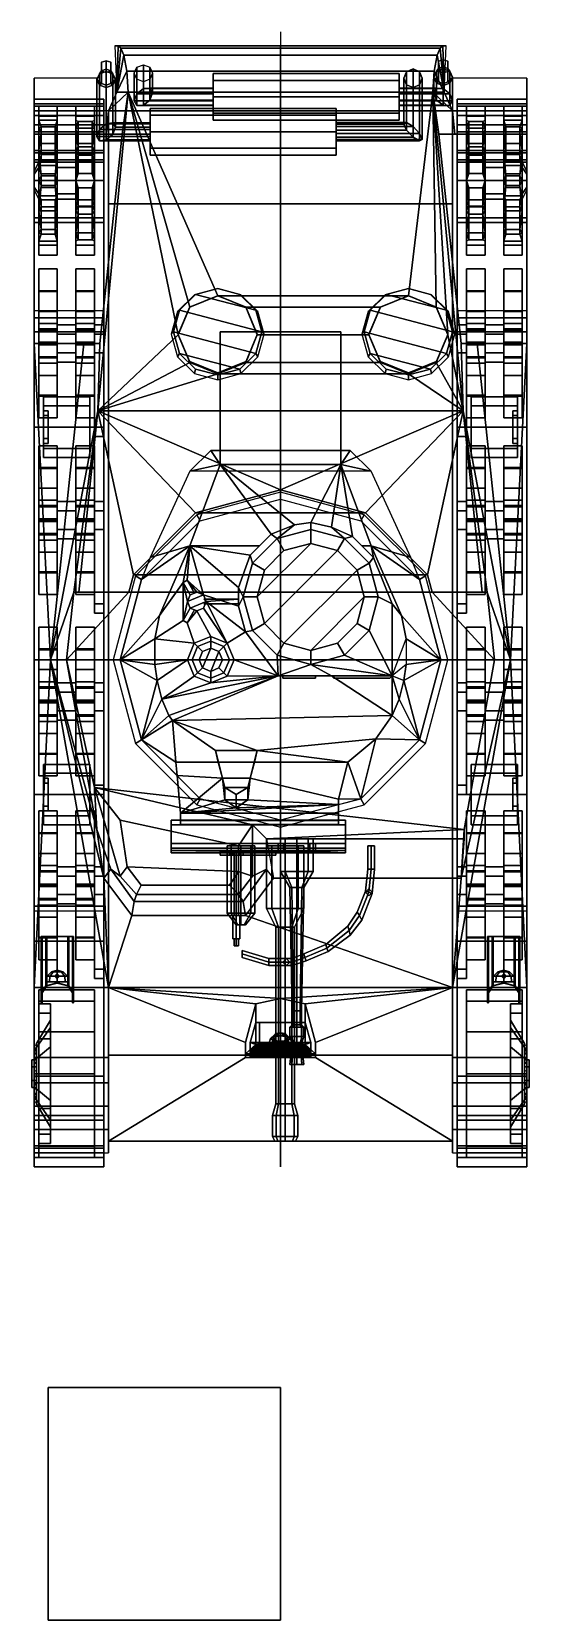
# Model space of a CAD drawing. Header units: millimetres. Extents: x -1.07 to 1.07, y -4.27 to 2.56.
import ezdxf

# ---------------------------------------------------------------- set-up
doc = ezdxf.new("R2010")
doc.units = ezdxf.units.MM
for name, color, linetype in [('fenders', 6, 'Continuous'), ('gun', 1, 'Continuous'), ('reference', 9, 'Continuous'), ('sleeve', 5, 'Continuous'), ('torsions', 5, 'Continuous'), ('tracks', 3, 'Continuous'), ('turret', 2, 'Continuous'), ('turret_addons_II', 3, 'Continuous'), ('turret_addons_IIa', 6, 'Continuous'), ('wheels', 2, 'Continuous')]:
    doc.layers.add(name, color=color, linetype=linetype)

msp = doc.modelspace()

# ---------------------------------------------------------------- linework, layer by layer
for points in [[(-0.7127, 2.5, 0.93), (-0.6978, 2.5, 1), (0.6978, 2.5, 1), (0.7127, 2.5, 0.93)], [(-0.7042, 2.3, 0.97), (-0.7042, 2.3, 0.97), (-0.6978, 2.5, 1), (-0.7127, 2.5, 0.93)], [(-0.7042, 2.3, 0.97), (-0.7042, 2.3, 0.97), (-0.6872, 2.49, 1.05), (-0.6978, 2.5, 1)], [(-0.7042, 2.3, 0.97), (-0.7042, 2.3, 0.97), (-0.6744, 2.46, 1.11), (-0.6872, 2.49, 1.05)], [(-0.7042, 2.3, 0.97), (-0.7042, 2.3, 0.97), (-0.6616, 2.39, 1.17), (-0.6744, 2.46, 1.11)], [(-0.6978, 2.5, 1), (-0.6872, 2.49, 1.05), (0.6872, 2.49, 1.05), (0.6978, 2.5, 1)], [(-0.6872, 2.49, 1.05), (-0.6744, 2.46, 1.11), (0.6744, 2.46, 1.11), (0.6872, 2.49, 1.05)], [(-0.6744, 2.46, 1.11), (-0.6616, 2.39, 1.17), (0.6616, 2.39, 1.17), (0.6744, 2.46, 1.11)], [(0.6744, 2.46, 1.11), (0.6616, 2.39, 1.17), (0.7042, 2.3, 0.97)], [(0.6872, 2.49, 1.05), (0.6744, 2.46, 1.11), (0.7042, 2.3, 0.97)], [(0.6978, 2.5, 1), (0.6872, 2.49, 1.05), (0.7042, 2.3, 0.97)], [(0.7127, 2.5, 0.93), (0.6978, 2.5, 1), (0.7042, 2.3, 0.97)], [(-0.77, 2.3925, 0.9612), (-0.77, 2.3925, 0.9612), (-0.79, 2.355, 0.9597), (-0.77, 2.3375, 0.9929)], [(-0.77, 2.3925, 0.9612), (-0.77, 2.3925, 0.9612), (-0.7783, 2.3795, 0.9456), (-0.79, 2.355, 0.9597)], [(-0.77, 2.3925, 0.9612), (-0.75, 2.3996, 0.957), (-0.75, 2.3896, 0.9397), (-0.7783, 2.3795, 0.9456)], [(-0.77, 2.4295, 1.0254), (-0.75, 2.4346, 1.0177), (-0.75, 2.3996, 0.957), (-0.77, 2.3925, 0.9612)], [(-0.77, 2.4295, 1.0254), (-0.77, 2.3905, 1.0846), (-0.75, 2.3854, 1.0923), (-0.75, 2.4346, 1.0177)], [(-0.77, 2.3905, 1.0846), (-0.77, 2.4295, 1.0254), (-0.77, 2.3925, 0.9612), (-0.77, 2.3375, 0.9929)], [(-0.75, 2.4346, 1.0177), (-0.73, 2.4295, 1.0254), (-0.73, 2.3925, 0.9612), (-0.75, 2.3996, 0.957)], [(-0.75, 2.4346, 1.0177), (-0.75, 2.3854, 1.0923), (-0.73, 2.3905, 1.0846), (-0.73, 2.4295, 1.0254)], [(-0.75, 2.3996, 0.957), (-0.73, 2.3925, 0.9612), (-0.7217, 2.3795, 0.9456), (-0.75, 2.3896, 0.9397)], [(-0.73, 2.4295, 1.0254), (-0.73, 2.3905, 1.0846), (-0.73, 2.3375, 0.9929), (-0.73, 2.3925, 0.9612)], [(-0.73, 2.3925, 0.9612), (-0.73, 2.3925, 0.9612), (-0.73, 2.3375, 0.9929), (-0.71, 2.355, 0.9597)], [(-0.73, 2.3925, 0.9612), (-0.73, 2.3925, 0.9612), (-0.71, 2.355, 0.9597), (-0.7217, 2.3795, 0.9456)], [(-0.63, 2.3814, 0.9875), (-0.6183, 2.4071, 0.9756), (-0.6183, 2.2937, 0.7324), (-0.63, 2.2631, 0.7337)], [(-0.6183, 2.4071, 0.9756), (-0.59, 2.4177, 0.9706), (-0.59, 2.3163, 0.7531), (-0.6183, 2.2937, 0.7324)], [(-0.59, 2.4177, 0.9706), (-0.5617, 2.4071, 0.9756), (-0.5617, 2.3176, 0.7837), (-0.59, 2.3163, 0.7531)], [(-0.5617, 2.4071, 0.9756), (-0.55, 2.3814, 0.9875), (-0.55, 2.2969, 0.8063), (-0.5617, 2.3176, 0.7837)], [(0.5417, 2.3883, 0.7163), (0.57, 2.4, 0.7102), (0.57, 2.1529, 0.5372), (0.5417, 2.1694, 0.5631)], [(0.57, 2.4, 0.7102), (0.5417, 2.3883, 0.7163), (0.5417, 2.3883, 0.96), (0.57, 2.4, 0.95)], [(0.57, 2.4, 0.7102), (0.5983, 2.3883, 0.7163), (0.5983, 2.1231, 0.5306), (0.57, 2.1529, 0.5372)], [(0.5983, 2.3883, 0.7163), (0.57, 2.4, 0.7102), (0.57, 2.4, 0.95), (0.5983, 2.3883, 0.96)], [(0.68, 2.3442, 0.9828), (0.68, 2.3442, 0.9828), (0.68, 2.4017, 0.956), (0.66, 2.3645, 0.9513)], [(0.66, 2.3645, 0.9513), (0.66, 2.3645, 0.9513), (0.68, 2.4017, 0.956), (0.6717, 2.3902, 0.9393)], [(0.68, 2.4017, 0.956), (0.7, 2.4092, 0.9525), (0.7, 2.4008, 0.9344), (0.6717, 2.3902, 0.9393)], [(0.6717, 2.3902, 0.9393), (0.7, 2.4008, 0.9344), (0.7, 2.3163, 0.7531), (0.6717, 2.3176, 0.7837)], [(0.68, 2.4331, 1.0232), (0.7, 2.4388, 1.0159), (0.7, 2.4092, 0.9525), (0.68, 2.4017, 0.956)], [(0.68, 2.4331, 1.0232), (0.68, 2.389, 1.0787), (0.7, 2.3832, 1.086), (0.7, 2.4388, 1.0159)], [(0.68, 2.389, 1.0787), (0.68, 2.4331, 1.0232), (0.68, 2.4017, 0.956), (0.68, 2.3442, 0.9828)], [(0.7, 2.4388, 1.0159), (0.72, 2.4331, 1.0232), (0.72, 2.4017, 0.956), (0.7, 2.4092, 0.9525)], [(0.7, 2.4388, 1.0159), (0.7, 2.3832, 1.086), (0.72, 2.389, 1.0787), (0.72, 2.4331, 1.0232)], [(0.7, 2.4092, 0.9525), (0.72, 2.4017, 0.956), (0.7283, 2.3902, 0.9393), (0.7, 2.4008, 0.9344)], [(0.7, 2.4008, 0.9344), (0.7283, 2.3902, 0.9393), (0.7283, 2.2937, 0.7324), (0.7, 2.3163, 0.7531)], [(0.72, 2.4331, 1.0232), (0.72, 2.389, 1.0787), (0.72, 2.3442, 0.9828), (0.72, 2.4017, 0.956)], [(0.72, 2.3442, 0.9828), (0.72, 2.3442, 0.9828), (0.74, 2.3645, 0.9513), (0.72, 2.4017, 0.956)], [(0.74, 2.3645, 0.9513), (0.74, 2.3645, 0.9513), (0.7283, 2.3902, 0.9393), (0.72, 2.4017, 0.956)], [(-0.79, 2.355, 0.9597), (-0.7783, 2.3795, 0.9456), (-0.7783, 2.1404, 0.5314), (-0.79, 2.11, 0.5354)], [(-0.7783, 2.3305, 0.9739), (-0.79, 2.355, 0.9597), (-0.79, 2.11, 0.5354), (-0.7783, 2.0914, 0.5596)], [(-0.79, 2.355, 0.9597), (-0.79, 2.355, 0.9597), (-0.7783, 2.3305, 0.9739), (-0.77, 2.3375, 0.9929)], [(-0.7783, 2.3795, 0.9456), (-0.75, 2.3896, 0.9397), (-0.75, 2.1646, 0.55), (-0.7783, 2.1404, 0.5314)], [(-0.75, 2.3304, 0.997), (-0.77, 2.3375, 0.9929), (-0.7783, 2.3305, 0.9739), (-0.75, 2.3204, 0.9797)], [(-0.75, 2.3204, 0.9797), (-0.7783, 2.3305, 0.9739), (-0.7783, 2.0914, 0.5596), (-0.75, 2.0954, 0.59)], [(-0.75, 2.3854, 1.0923), (-0.77, 2.3905, 1.0846), (-0.77, 2.3375, 0.9929), (-0.75, 2.3304, 0.997)], [(-0.73, 2.3905, 1.0846), (-0.75, 2.3854, 1.0923), (-0.75, 2.3304, 0.997), (-0.73, 2.3375, 0.9929)], [(-0.75, 2.3896, 0.9397), (-0.7217, 2.3795, 0.9456), (-0.7217, 2.1686, 0.5804), (-0.75, 2.1646, 0.55)], [(-0.73, 2.3375, 0.9929), (-0.75, 2.3304, 0.997), (-0.75, 2.3204, 0.9797), (-0.7217, 2.3305, 0.9739)], [(-0.7217, 2.3305, 0.9739), (-0.75, 2.3204, 0.9797), (-0.75, 2.0954, 0.59), (-0.7217, 2.1196, 0.6086)], [(-0.71, 2.355, 0.9597), (-0.71, 2.355, 0.9597), (-0.73, 2.3375, 0.9929), (-0.7217, 2.3305, 0.9739)], [(-0.7217, 2.3795, 0.9456), (-0.71, 2.355, 0.9597), (-0.71, 2.15, 0.6046), (-0.7217, 2.1686, 0.5804)], [(-0.71, 2.355, 0.9597), (-0.7217, 2.3305, 0.9739), (-0.7217, 2.1196, 0.6086), (-0.71, 2.15, 0.6046)], [(-0.7042, 2.3, 0.97), (-0.7042, 2.3, 0.97), (-0.6557, 2.3, 1.1976), (-0.6616, 2.39, 1.17)], [(-0.6616, 2.39, 1.17), (-0.6557, 2.3, 1.1976), (0.6557, 2.3, 1.1976), (0.6616, 2.39, 1.17)], [(-0.6183, 2.3558, 0.9995), (-0.63, 2.3814, 0.9875), (-0.63, 2.2631, 0.7337), (-0.6183, 2.2424, 0.7563)], [(-0.59, 2.3452, 1.0044), (-0.6183, 2.3558, 0.9995), (-0.6183, 2.2424, 0.7563), (-0.59, 2.2437, 0.7869)], [(-0.5617, 2.3558, 0.9995), (-0.59, 2.3452, 1.0044), (-0.59, 2.2437, 0.7869), (-0.5617, 2.2663, 0.8076)], [(-0.55, 2.3814, 0.9875), (-0.5617, 2.3558, 0.9995), (-0.5617, 2.2663, 0.8076), (-0.55, 2.2969, 0.8063)], [(-0.29, 2.38, 0.77), (-0.29, 2.3507, 0.8407), (0.51, 2.3507, 0.8407), (0.51, 2.38, 0.77)], [(-0.29, 2.3507, 0.6993), (-0.29, 2.38, 0.77), (0.51, 2.38, 0.77), (0.51, 2.3507, 0.6993)], [(-0.29, 2.2937, 0.7324), (-0.29, 2.3163, 0.7531), (-0.29, 2.38, 0.77), (-0.29, 2.3507, 0.6993)], [(-0.29, 2.3163, 0.7531), (-0.29, 2.3176, 0.7837), (-0.29, 2.3507, 0.8407), (-0.29, 2.38, 0.77)], [(-0.29, 2.3507, 0.8407), (-0.29, 2.28, 0.87), (0.51, 2.28, 0.87), (0.51, 2.3507, 0.8407)], [(-0.29, 2.28, 0.67), (-0.29, 2.3507, 0.6993), (0.51, 2.3507, 0.6993), (0.51, 2.28, 0.67)], [(-0.29, 2.2631, 0.7337), (-0.29, 2.2937, 0.7324), (-0.29, 2.3507, 0.6993), (-0.29, 2.28, 0.67)], [(-0.29, 2.3176, 0.7837), (-0.29, 2.2969, 0.8063), (-0.29, 2.28, 0.87), (-0.29, 2.3507, 0.8407)], [(0.51, 2.3507, 0.6993), (0.51, 2.38, 0.77), (0.51, 2.3176, 0.7837), (0.51, 2.3163, 0.7531)], [(0.51, 2.38, 0.77), (0.51, 2.3507, 0.8407), (0.51, 2.2969, 0.8063), (0.51, 2.3176, 0.7837)], [(0.51, 2.28, 0.67), (0.51, 2.3507, 0.6993), (0.51, 2.3163, 0.7531), (0.51, 2.2937, 0.7324)], [(0.51, 2.3507, 0.8407), (0.51, 2.28, 0.87), (0.51, 2.2663, 0.8076), (0.51, 2.2969, 0.8063)], [(0.53, 2.36, 0.731), (0.5417, 2.3883, 0.7163), (0.5417, 2.1694, 0.5631), (0.53, 2.1628, 0.5929)], [(0.5417, 2.3883, 0.7163), (0.53, 2.36, 0.731), (0.53, 2.36, 0.96), (0.5417, 2.3883, 0.96)], [(0.5417, 2.3317, 0.7458), (0.53, 2.36, 0.731), (0.53, 2.1628, 0.5929), (0.5417, 2.1369, 0.6094)], [(0.53, 2.36, 0.731), (0.5417, 2.3317, 0.7458), (0.5417, 2.3317, 0.97), (0.53, 2.36, 0.96)], [(0.57, 2.32, 0.7519), (0.5417, 2.3317, 0.7458), (0.5417, 2.1369, 0.6094), (0.57, 2.1071, 0.6028)], [(0.5417, 2.3317, 0.7458), (0.57, 2.32, 0.7519), (0.57, 2.32, 0.97), (0.5417, 2.3317, 0.97)], [(0.5983, 2.3317, 0.7458), (0.57, 2.32, 0.7519), (0.57, 2.1071, 0.6028), (0.5983, 2.0906, 0.5769)], [(0.57, 2.32, 0.7519), (0.5983, 2.3317, 0.7458), (0.5983, 2.3317, 0.97), (0.57, 2.32, 0.97)], [(0.5983, 2.3883, 0.7163), (0.61, 2.36, 0.731), (0.61, 2.0972, 0.5471), (0.5983, 2.1231, 0.5306)], [(0.61, 2.36, 0.731), (0.5983, 2.3883, 0.7163), (0.5983, 2.3883, 0.96), (0.61, 2.36, 0.96)], [(0.61, 2.36, 0.731), (0.5983, 2.3317, 0.7458), (0.5983, 2.0906, 0.5769), (0.61, 2.0972, 0.5471)], [(0.5983, 2.3317, 0.7458), (0.61, 2.36, 0.731), (0.61, 2.36, 0.96), (0.5983, 2.3317, 0.97)], [(0.6616, 2.39, 1.17), (0.6557, 2.3, 1.1976), (0.7042, 2.3, 0.97)], [(0.66, 2.3645, 0.9513), (0.6717, 2.3902, 0.9393), (0.6717, 2.3176, 0.7837), (0.66, 2.2969, 0.8063)], [(0.6717, 2.3389, 0.9632), (0.66, 2.3645, 0.9513), (0.66, 2.2969, 0.8063), (0.6717, 2.2663, 0.8076)], [(0.68, 2.3442, 0.9828), (0.68, 2.3442, 0.9828), (0.66, 2.3645, 0.9513), (0.6717, 2.3389, 0.9632)], [(0.7, 2.3367, 0.9863), (0.68, 2.3442, 0.9828), (0.6717, 2.3389, 0.9632), (0.7, 2.3283, 0.9682)], [(0.7, 2.3283, 0.9682), (0.6717, 2.3389, 0.9632), (0.6717, 2.2663, 0.8076), (0.7, 2.2437, 0.7869)], [(0.7, 2.3832, 1.086), (0.68, 2.389, 1.0787), (0.68, 2.3442, 0.9828), (0.7, 2.3367, 0.9863)], [(0.72, 2.389, 1.0787), (0.7, 2.3832, 1.086), (0.7, 2.3367, 0.9863), (0.72, 2.3442, 0.9828)], [(0.72, 2.3442, 0.9828), (0.7, 2.3367, 0.9863), (0.7, 2.3283, 0.9682), (0.7283, 2.3389, 0.9632)], [(0.7283, 2.3389, 0.9632), (0.7, 2.3283, 0.9682), (0.7, 2.2437, 0.7869), (0.7283, 2.2424, 0.7563)], [(0.72, 2.3442, 0.9828), (0.72, 2.3442, 0.9828), (0.7283, 2.3389, 0.9632), (0.74, 2.3645, 0.9513)], [(0.7283, 2.3902, 0.9393), (0.74, 2.3645, 0.9513), (0.74, 2.2631, 0.7337), (0.7283, 2.2937, 0.7324)], [(0.74, 2.3645, 0.9513), (0.7283, 2.3389, 0.9632), (0.7283, 2.2424, 0.7563), (0.74, 2.2631, 0.7337)], [(-0.7853, 0.93, 1.41), (-0.6557, 2.3, 1.1976), (-0.6815, 2.12, 1.18), (-0.7768, 1.22, 1.23)], [(-0.44, 1.2571, 1.3593), (-0.6557, 2.3, 1.1976), (-0.6557, 2.3, 1.1976), (-0.7853, 0.93, 1.41)], [(-0.6815, 2.12, 1.18), (-0.6557, 2.3, 1.1976), (-0.74, 2.22, 0.85), (-0.7506, 2.12, 0.8556)], [(-0.6557, 2.3, 1.1976), (-0.6557, 2.3, 1.1976), (-0.7042, 2.3, 0.97), (-0.74, 2.22, 0.85)], [(0.7042, 2.3, 0.97), (0.74, 2.22, 0.85), (-0.74, 2.22, 0.85), (-0.7042, 2.3, 0.97)], [(0.55, 1.4253, 1.3332), (0.6557, 2.3, 1.1976), (-0.6557, 2.3, 1.1976), (-0.27, 1.4253, 1.3332)], [(-0.3902, 1.3761, 1.3408), (-0.6557, 2.3, 1.1976), (-0.6557, 2.3, 1.1976), (-0.44, 1.2571, 1.3593)], [(-0.27, 1.4253, 1.3332), (-0.6557, 2.3, 1.1976), (-0.6557, 2.3, 1.1976), (-0.3902, 1.3761, 1.3408)], [(-0.63, 2.2631, 0.7337), (-0.6183, 2.2937, 0.7324), (-0.29, 2.2937, 0.7324), (-0.29, 2.2631, 0.7337)], [(-0.6183, 2.2424, 0.7563), (-0.63, 2.2631, 0.7337), (-0.29, 2.2631, 0.7337), (-0.29, 2.2424, 0.7563)], [(-0.6183, 2.2937, 0.7324), (-0.59, 2.3163, 0.7531), (-0.29, 2.3163, 0.7531), (-0.29, 2.2937, 0.7324)], [(-0.59, 2.3163, 0.7531), (-0.5617, 2.3176, 0.7837), (-0.29, 2.3176, 0.7837), (-0.29, 2.3163, 0.7531)], [(-0.5617, 2.2663, 0.8076), (-0.59, 2.2437, 0.7869), (-0.29, 2.2437, 0.7869), (-0.29, 2.2663, 0.8076)], [(-0.5617, 2.3176, 0.7837), (-0.55, 2.2969, 0.8063), (-0.29, 2.2969, 0.8063), (-0.29, 2.3176, 0.7837)], [(-0.55, 2.2969, 0.8063), (-0.5617, 2.2663, 0.8076), (-0.29, 2.2663, 0.8076), (-0.29, 2.2969, 0.8063)], [(-0.29, 2.2969, 0.8063), (-0.29, 2.2663, 0.8076), (-0.29, 2.2093, 0.8407), (-0.29, 2.28, 0.87)], [(-0.29, 2.28, 0.87), (-0.29, 2.2093, 0.8407), (0.51, 2.2093, 0.8407), (0.51, 2.28, 0.87)], [(-0.29, 2.2093, 0.6993), (-0.29, 2.28, 0.67), (0.51, 2.28, 0.67), (0.51, 2.2093, 0.6993)], [(-0.29, 2.2424, 0.7563), (-0.29, 2.2631, 0.7337), (-0.29, 2.28, 0.67), (-0.29, 2.2093, 0.6993)], [(-0.29, 2.2663, 0.8076), (-0.29, 2.2437, 0.7869), (-0.29, 2.18, 0.77), (-0.29, 2.2093, 0.8407)], [(0.66, 2.2969, 0.8063), (0.6717, 2.3176, 0.7837), (0.51, 2.3176, 0.7837), (0.51, 2.2969, 0.8063)], [(0.6717, 2.3176, 0.7837), (0.7, 2.3163, 0.7531), (0.51, 2.3163, 0.7531), (0.51, 2.3176, 0.7837)], [(0.7, 2.3163, 0.7531), (0.7283, 2.2937, 0.7324), (0.51, 2.2937, 0.7324), (0.51, 2.3163, 0.7531)], [(0.6717, 2.2663, 0.8076), (0.66, 2.2969, 0.8063), (0.51, 2.2969, 0.8063), (0.51, 2.2663, 0.8076)], [(0.7283, 2.2937, 0.7324), (0.74, 2.2631, 0.7337), (0.51, 2.2631, 0.7337), (0.51, 2.2937, 0.7324)], [(0.51, 2.2093, 0.6993), (0.51, 2.28, 0.67), (0.51, 2.2937, 0.7324), (0.51, 2.2631, 0.7337)], [(0.51, 2.28, 0.87), (0.51, 2.2093, 0.8407), (0.51, 2.2437, 0.7869), (0.51, 2.2663, 0.8076)], [(0.7, 2.2437, 0.7869), (0.6717, 2.2663, 0.8076), (0.51, 2.2663, 0.8076), (0.51, 2.2437, 0.7869)], [(0.74, 2.2631, 0.7337), (0.7283, 2.2424, 0.7563), (0.51, 2.2424, 0.7563), (0.51, 2.2631, 0.7337)], [(0.51, 2.18, 0.77), (0.51, 2.2093, 0.6993), (0.51, 2.2631, 0.7337), (0.51, 2.2424, 0.7563)], [(0.6702, 1.3761, 1.3408), (0.6557, 2.3, 1.1976), (0.6557, 2.3, 1.1976), (0.55, 1.4253, 1.3332)], [(0.7506, 2.12, 0.8556), (0.74, 2.22, 0.85), (0.6557, 2.3, 1.1976), (0.6815, 2.12, 1.18)], [(0.74, 2.22, 0.85), (0.7042, 2.3, 0.97), (0.6557, 2.3, 1.1976)], [(0.7768, 1.22, 1.23), (0.6815, 2.12, 1.18), (0.6557, 2.3, 1.1976), (0.7853, 0.93, 1.41)], [(0.72, 1.2571, 1.3593), (0.6557, 2.3, 1.1976), (0.6557, 2.3, 1.1976), (0.6702, 1.3761, 1.3408)], [(0.7853, 0.93, 1.41), (0.6557, 2.3, 1.1976), (0.6557, 2.3, 1.1976), (0.72, 1.2571, 1.3593)], [(-0.74, 2.22, 0.85), (-0.74, 1.82, 0.3), (-0.74, -1.84, 0.3), (-0.74, -2.21, 0.64)], [(0.74, 2.22, 0.85), (0.74, 1.82, 0.3), (-0.74, 1.82, 0.3), (-0.74, 2.22, 0.85)], [(-0.74, 2.22, 0.85), (-0.74, 2.22, 0.85), (-0.74, -2.21, 0.64), (-0.74, -1.55, 1.06)], [(-0.59, 2.2437, 0.7869), (-0.6183, 2.2424, 0.7563), (-0.29, 2.2424, 0.7563), (-0.29, 2.2437, 0.7869)], [(-0.56, 2.23, 0.57), (-0.56, 2.2007, 0.6407), (0.24, 2.2007, 0.6407), (0.24, 2.23, 0.57)], [(-0.56, 2.2007, 0.4993), (-0.56, 2.23, 0.57), (0.24, 2.23, 0.57), (0.24, 2.2007, 0.4993)], [(-0.56, 2.1646, 0.55), (-0.56, 2.1686, 0.5804), (-0.56, 2.23, 0.57), (-0.56, 2.2007, 0.4993)], [(-0.56, 2.1686, 0.5804), (-0.56, 2.15, 0.6046), (-0.56, 2.2007, 0.6407), (-0.56, 2.23, 0.57)], [(-0.56, 2.2007, 0.6407), (-0.56, 2.13, 0.67), (0.24, 2.13, 0.67), (0.24, 2.2007, 0.6407)], [(-0.56, 2.13, 0.47), (-0.56, 2.2007, 0.4993), (0.24, 2.2007, 0.4993), (0.24, 2.13, 0.47)], [(-0.56, 2.1404, 0.5314), (-0.56, 2.1646, 0.55), (-0.56, 2.2007, 0.4993), (-0.56, 2.13, 0.47)], [(-0.56, 2.15, 0.6046), (-0.56, 2.1196, 0.6086), (-0.56, 2.13, 0.67), (-0.56, 2.2007, 0.6407)], [(-0.29, 2.2437, 0.7869), (-0.29, 2.2424, 0.7563), (-0.29, 2.2093, 0.6993), (-0.29, 2.18, 0.77)], [(-0.29, 2.2093, 0.8407), (-0.29, 2.18, 0.77), (0.51, 2.18, 0.77), (0.51, 2.2093, 0.8407)], [(-0.29, 2.18, 0.77), (-0.29, 2.2093, 0.6993), (0.51, 2.2093, 0.6993), (0.51, 2.18, 0.77)], [(0.24, 2.2007, 0.4993), (0.24, 2.23, 0.57), (0.24, 2.1694, 0.5631), (0.24, 2.1529, 0.5372)], [(0.24, 2.23, 0.57), (0.24, 2.2007, 0.6407), (0.24, 2.1628, 0.5929), (0.24, 2.1694, 0.5631)], [(0.24, 2.13, 0.47), (0.24, 2.2007, 0.4993), (0.24, 2.1529, 0.5372), (0.24, 2.1231, 0.5306)], [(0.24, 2.2007, 0.6407), (0.24, 2.13, 0.67), (0.24, 2.1369, 0.6094), (0.24, 2.1628, 0.5929)], [(0.7283, 2.2424, 0.7563), (0.7, 2.2437, 0.7869), (0.51, 2.2437, 0.7869), (0.51, 2.2424, 0.7563)], [(0.51, 2.2093, 0.8407), (0.51, 2.18, 0.77), (0.51, 2.2424, 0.7563), (0.51, 2.2437, 0.7869)], [(0.74, -1.84, 0.3), (0.74, 1.82, 0.3), (0.74, 2.22, 0.85), (0.74, -2.21, 0.64)], [(0.74, -2.21, 0.64), (0.74, 2.22, 0.85), (0.74, 2.22, 0.85), (0.74, -1.55, 1.06)], [(-1.06, 2.12, 1.18), (-1.06, 2.12, 0.8556), (-1.06, 1.22, 0.9057), (-1.06, 1.22, 1.23)], [(-0.7768, 1.22, 1.23), (-0.6815, 2.12, 1.18), (-1.06, 2.12, 1.18), (-1.06, 1.22, 1.23)], [(-0.6815, 2.12, 1.18), (-0.7506, 2.12, 0.8556), (-1.06, 2.12, 0.8556), (-1.06, 2.12, 1.18)], [(-0.79, 2.11, 0.5354), (-0.7783, 2.1404, 0.5314), (-0.56, 2.1404, 0.5314), (-0.56, 2.11, 0.5354)], [(-0.7783, 2.1404, 0.5314), (-0.75, 2.1646, 0.55), (-0.56, 2.1646, 0.55), (-0.56, 2.1404, 0.5314)], [(-0.75, 2.1646, 0.55), (-0.7217, 2.1686, 0.5804), (-0.56, 2.1686, 0.5804), (-0.56, 2.1646, 0.55)], [(-0.7217, 2.1196, 0.6086), (-0.75, 2.0954, 0.59), (-0.56, 2.0954, 0.59), (-0.56, 2.1196, 0.6086)], [(-0.7217, 2.1686, 0.5804), (-0.71, 2.15, 0.6046), (-0.56, 2.15, 0.6046), (-0.56, 2.1686, 0.5804)], [(-0.71, 2.15, 0.6046), (-0.7217, 2.1196, 0.6086), (-0.56, 2.1196, 0.6086), (-0.56, 2.15, 0.6046)], [(-0.56, 2.11, 0.5354), (-0.56, 2.1404, 0.5314), (-0.56, 2.13, 0.47), (-0.56, 2.0593, 0.4993)], [(-0.56, 2.13, 0.67), (-0.56, 2.0593, 0.6407), (0.24, 2.0593, 0.6407), (0.24, 2.13, 0.67)], [(-0.56, 2.0593, 0.4993), (-0.56, 2.13, 0.47), (0.24, 2.13, 0.47), (0.24, 2.0593, 0.4993)], [(-0.56, 2.1196, 0.6086), (-0.56, 2.0954, 0.59), (-0.56, 2.0593, 0.6407), (-0.56, 2.13, 0.67)], [(0.53, 2.1628, 0.5929), (0.5417, 2.1694, 0.5631), (0.24, 2.1694, 0.5631), (0.24, 2.1628, 0.5929)], [(0.5417, 2.1694, 0.5631), (0.57, 2.1529, 0.5372), (0.24, 2.1529, 0.5372), (0.24, 2.1694, 0.5631)], [(0.5417, 2.1369, 0.6094), (0.53, 2.1628, 0.5929), (0.24, 2.1628, 0.5929), (0.24, 2.1369, 0.6094)], [(0.57, 2.1529, 0.5372), (0.5983, 2.1231, 0.5306), (0.24, 2.1231, 0.5306), (0.24, 2.1529, 0.5372)], [(0.57, 2.1071, 0.6028), (0.5417, 2.1369, 0.6094), (0.24, 2.1369, 0.6094), (0.24, 2.1071, 0.6028)], [(0.24, 2.13, 0.67), (0.24, 2.0593, 0.6407), (0.24, 2.1071, 0.6028), (0.24, 2.1369, 0.6094)], [(0.24, 2.0593, 0.4993), (0.24, 2.13, 0.47), (0.24, 2.1231, 0.5306), (0.24, 2.0972, 0.5471)], [(0.5983, 2.1231, 0.5306), (0.61, 2.0972, 0.5471), (0.24, 2.0972, 0.5471), (0.24, 2.1231, 0.5306)], [(1.06, 2.12, 1.18), (1.06, 2.12, 0.8556), (0.7506, 2.12, 0.8556), (0.6815, 2.12, 1.18)], [(1.06, 1.22, 1.23), (1.06, 2.12, 1.18), (0.6815, 2.12, 1.18), (0.7768, 1.22, 1.23)], [(1.06, 1.22, 0.9057), (1.06, 2.12, 0.8556), (1.06, 2.12, 1.18), (1.06, 1.22, 1.23)], [(-0.7783, 2.0914, 0.5596), (-0.79, 2.11, 0.5354), (-0.56, 2.11, 0.5354), (-0.56, 2.0914, 0.5596)], [(-0.75, 2.0954, 0.59), (-0.7783, 2.0914, 0.5596), (-0.56, 2.0914, 0.5596), (-0.56, 2.0954, 0.59)], [(-0.56, 2.0914, 0.5596), (-0.56, 2.11, 0.5354), (-0.56, 2.0593, 0.4993), (-0.56, 2.03, 0.57)], [(-0.56, 2.0954, 0.59), (-0.56, 2.0914, 0.5596), (-0.56, 2.03, 0.57), (-0.56, 2.0593, 0.6407)], [(-0.56, 2.0593, 0.6407), (-0.56, 2.03, 0.57), (0.24, 2.03, 0.57), (0.24, 2.0593, 0.6407)], [(-0.56, 2.03, 0.57), (-0.56, 2.0593, 0.4993), (0.24, 2.0593, 0.4993), (0.24, 2.03, 0.57)], [(0.5983, 2.0906, 0.5769), (0.57, 2.1071, 0.6028), (0.24, 2.1071, 0.6028), (0.24, 2.0906, 0.5769)], [(0.24, 2.0593, 0.6407), (0.24, 2.03, 0.57), (0.24, 2.0906, 0.5769), (0.24, 2.1071, 0.6028)], [(0.61, 2.0972, 0.5471), (0.5983, 2.0906, 0.5769), (0.24, 2.0906, 0.5769), (0.24, 2.0972, 0.5471)], [(0.24, 2.03, 0.57), (0.24, 2.0593, 0.4993), (0.24, 2.0972, 0.5471), (0.24, 2.0906, 0.5769)], [(-0.74, -1.84, 0.3), (-0.74, 1.82, 0.3), (0.74, 1.82, 0.3), (0.74, -1.84, 0.3)], [(-0.27, 1.4552, 1.3295), (-0.37, 1.429, 1.3351), (-0.365, 1.4309, 1.3858), (-0.27, 1.4558, 1.3805)], [(-0.175, 1.4309, 1.3858), (-0.27, 1.4558, 1.3805), (-0.365, 1.4309, 1.3858), (-0.1055, 1.3629, 1.4002)], [(-0.17, 1.429, 1.3351), (-0.27, 1.4552, 1.3295), (-0.27, 1.4558, 1.3805), (-0.175, 1.4309, 1.3858)], [(0.55, 1.4552, 1.3295), (0.45, 1.429, 1.3351), (0.455, 1.4309, 1.3858), (0.55, 1.4558, 1.3805)], [(0.645, 1.4309, 1.3858), (0.55, 1.4558, 1.3805), (0.455, 1.4309, 1.3858), (0.7145, 1.3629, 1.4002)], [(0.65, 1.429, 1.3351), (0.55, 1.4552, 1.3295), (0.55, 1.4558, 1.3805), (0.645, 1.4309, 1.3858)], [(-0.37, 1.429, 1.3351), (-0.4432, 1.3574, 1.3503), (-0.4345, 1.3629, 1.4002), (-0.365, 1.4309, 1.3858)], [(-0.3902, 1.3761, 1.3408), (-0.44, 1.2571, 1.3593), (-0.44, 1.2596, 1.3711), (-0.3902, 1.3772, 1.3461)], [(-0.1055, 1.3629, 1.4002), (-0.365, 1.4309, 1.3858), (-0.4345, 1.3629, 1.4002), (-0.08, 1.27, 1.42)], [(-0.27, 1.4253, 1.3332), (-0.3902, 1.3761, 1.3408), (-0.3902, 1.3772, 1.3461), (-0.27, 1.4259, 1.3357)], [(-0.1498, 1.3761, 1.3408), (-0.27, 1.4253, 1.3332), (-0.27, 1.4259, 1.3357), (-0.1498, 1.3772, 1.3461)], [(0.4298, 1.3761, 1.3408), (0.55, 1.4253, 1.3332), (-0.27, 1.4253, 1.3332), (-0.1498, 1.3761, 1.3408)], [(-0.0968, 1.3574, 1.3503), (-0.17, 1.429, 1.3351), (-0.175, 1.4309, 1.3858), (-0.1055, 1.3629, 1.4002)], [(-0.1, 1.2571, 1.3593), (-0.1498, 1.3761, 1.3408), (-0.1498, 1.3772, 1.3461), (-0.1, 1.2596, 1.3711)], [(0.38, 1.2571, 1.3593), (0.4298, 1.3761, 1.3408), (-0.1498, 1.3761, 1.3408), (-0.1, 1.2571, 1.3593)], [(0.45, 1.429, 1.3351), (0.3768, 1.3574, 1.3503), (0.3855, 1.3629, 1.4002), (0.455, 1.4309, 1.3858)], [(0.4298, 1.3761, 1.3408), (0.38, 1.2571, 1.3593), (0.38, 1.2596, 1.3711), (0.4298, 1.3772, 1.3461)], [(0.7145, 1.3629, 1.4002), (0.455, 1.4309, 1.3858), (0.3855, 1.3629, 1.4002), (0.74, 1.27, 1.42)], [(0.55, 1.4253, 1.3332), (0.4298, 1.3761, 1.3408), (0.4298, 1.3772, 1.3461), (0.55, 1.4259, 1.3357)], [(0.6702, 1.3761, 1.3408), (0.55, 1.4253, 1.3332), (0.55, 1.4259, 1.3357), (0.6702, 1.3772, 1.3461)], [(0.7232, 1.3574, 1.3503), (0.65, 1.429, 1.3351), (0.645, 1.4309, 1.3858), (0.7145, 1.3629, 1.4002)], [(0.72, 1.2571, 1.3593), (0.6702, 1.3761, 1.3408), (0.6702, 1.3772, 1.3461), (0.72, 1.2596, 1.3711)], [(-0.4432, 1.3574, 1.3503), (-0.47, 1.2596, 1.3711), (-0.46, 1.27, 1.42), (-0.4345, 1.3629, 1.4002)], [(-0.08, 1.27, 1.42), (-0.4345, 1.3629, 1.4002), (-0.46, 1.27, 1.42), (-0.1055, 1.1771, 1.4398)], [(-0.07, 1.2596, 1.3711), (-0.0968, 1.3574, 1.3503), (-0.1055, 1.3629, 1.4002), (-0.08, 1.27, 1.42)], [(0.3768, 1.3574, 1.3503), (0.35, 1.2596, 1.3711), (0.36, 1.27, 1.42), (0.3855, 1.3629, 1.4002)], [(0.74, 1.27, 1.42), (0.3855, 1.3629, 1.4002), (0.36, 1.27, 1.42), (0.7145, 1.1771, 1.4398)], [(0.75, 1.2596, 1.3711), (0.7232, 1.3574, 1.3503), (0.7145, 1.3629, 1.4002), (0.74, 1.27, 1.42)], [(-0.3902, 1.1381, 1.3777), (-0.44, 1.2571, 1.3593), (-0.44, 1.2571, 1.3593), (-0.7853, 0.93, 1.41)], [(-0.47, 1.2596, 1.3711), (-0.4432, 1.1618, 1.3919), (-0.4345, 1.1771, 1.4398), (-0.46, 1.27, 1.42)], [(-0.1055, 1.1771, 1.4398), (-0.46, 1.27, 1.42), (-0.4345, 1.1771, 1.4398), (-0.175, 1.1091, 1.4542)], [(-0.44, 1.2571, 1.3593), (-0.3902, 1.1381, 1.3777), (-0.3902, 1.142, 1.3961), (-0.44, 1.2596, 1.3711)], [(-0.1498, 1.1381, 1.3777), (-0.1, 1.2571, 1.3593), (-0.1, 1.2596, 1.3711), (-0.1498, 1.142, 1.3961)], [(0.4298, 1.1381, 1.3777), (0.38, 1.2571, 1.3593), (-0.1, 1.2571, 1.3593), (-0.1498, 1.1381, 1.3777)], [(-0.0968, 1.1618, 1.3919), (-0.07, 1.2596, 1.3711), (-0.08, 1.27, 1.42), (-0.1055, 1.1771, 1.4398)], [(0.35, 1.2596, 1.3711), (0.3768, 1.1618, 1.3919), (0.3855, 1.1771, 1.4398), (0.36, 1.27, 1.42)], [(0.7145, 1.1771, 1.4398), (0.36, 1.27, 1.42), (0.3855, 1.1771, 1.4398), (0.645, 1.1091, 1.4542)], [(0.38, 1.2571, 1.3593), (0.4298, 1.1381, 1.3777), (0.4298, 1.142, 1.3961), (0.38, 1.2596, 1.3711)], [(0.6702, 1.1381, 1.3777), (0.72, 1.2571, 1.3593), (0.72, 1.2596, 1.3711), (0.6702, 1.142, 1.3961)], [(0.7853, 0.93, 1.41), (0.72, 1.2571, 1.3593), (0.72, 1.2571, 1.3593), (0.6702, 1.1381, 1.3777)], [(0.7232, 1.1618, 1.3919), (0.75, 1.2596, 1.3711), (0.74, 1.27, 1.42), (0.7145, 1.1771, 1.4398)], [(-1.06, 1.22, 1.23), (-1.06, 1.22, 0.9057), (-0.8459, 1.22, 0.9057), (-0.7768, 1.22, 1.23)], [(-0.7853, 0.93, 1.41), (-0.7768, 1.22, 1.23), (-0.8459, 1.22, 0.9057), (-0.99, -0.14, 0.9815)], [(-0.4432, 1.1618, 1.3919), (-0.37, 1.0902, 1.4071), (-0.365, 1.1091, 1.4542), (-0.4345, 1.1771, 1.4398)], [(-0.175, 1.1091, 1.4542), (-0.4345, 1.1771, 1.4398), (-0.365, 1.1091, 1.4542), (-0.27, 1.0842, 1.4595)], [(-0.17, 1.0902, 1.4071), (-0.0968, 1.1618, 1.3919), (-0.1055, 1.1771, 1.4398), (-0.175, 1.1091, 1.4542)], [(0.3768, 1.1618, 1.3919), (0.45, 1.0902, 1.4071), (0.455, 1.1091, 1.4542), (0.3855, 1.1771, 1.4398)], [(0.645, 1.1091, 1.4542), (0.3855, 1.1771, 1.4398), (0.455, 1.1091, 1.4542), (0.55, 1.0842, 1.4595)], [(0.65, 1.0902, 1.4071), (0.7232, 1.1618, 1.3919), (0.7145, 1.1771, 1.4398), (0.645, 1.1091, 1.4542)], [(0.7768, 1.22, 1.23), (0.8459, 1.22, 0.9057), (1.06, 1.22, 0.9057), (1.06, 1.22, 1.23)], [(0.99, -0.14, 0.9815), (0.8459, 1.22, 0.9057), (0.7768, 1.22, 1.23), (0.7853, 0.93, 1.41)], [(-0.27, 1.0888, 1.3854), (-0.3902, 1.1381, 1.3777), (-0.3902, 1.1381, 1.3777), (-0.7853, 0.93, 1.41)], [(-0.3902, 1.1381, 1.3777), (-0.27, 1.0888, 1.3854), (-0.27, 1.0933, 1.4064), (-0.3902, 1.142, 1.3961)], [(-0.37, 1.0902, 1.4071), (-0.27, 1.064, 1.4127), (-0.27, 1.0842, 1.4595), (-0.365, 1.1091, 1.4542)], [(-0.27, 1.0888, 1.3854), (-0.1498, 1.1381, 1.3777), (-0.1498, 1.142, 1.3961), (-0.27, 1.0933, 1.4064)], [(0.55, 1.0888, 1.3854), (0.4298, 1.1381, 1.3777), (-0.1498, 1.1381, 1.3777), (-0.27, 1.0888, 1.3854)], [(-0.27, 1.064, 1.4127), (-0.17, 1.0902, 1.4071), (-0.175, 1.1091, 1.4542), (-0.27, 1.0842, 1.4595)], [(0.4298, 1.1381, 1.3777), (0.55, 1.0888, 1.3854), (0.55, 1.0933, 1.4064), (0.4298, 1.142, 1.3961)], [(0.45, 1.0902, 1.4071), (0.55, 1.064, 1.4127), (0.55, 1.0842, 1.4595), (0.455, 1.1091, 1.4542)], [(0.55, 1.0888, 1.3854), (0.6702, 1.1381, 1.3777), (0.6702, 1.142, 1.3961), (0.55, 1.0933, 1.4064)], [(0.7853, 0.93, 1.41), (0.6702, 1.1381, 1.3777), (0.6702, 1.1381, 1.3777), (0.55, 1.0888, 1.3854)], [(0.55, 1.064, 1.4127), (0.65, 1.0902, 1.4071), (0.645, 1.1091, 1.4542), (0.55, 1.0842, 1.4595)], [(0.7853, 0.93, 1.41), (0.55, 1.0888, 1.3854), (-0.27, 1.0888, 1.3854), (-0.7853, 0.93, 1.41)], [(-0.8893, 0.15, 1.31), (-0.7853, 0.93, 1.41), (-0.7853, 0.93, 1.41), (-0.99, -0.14, 0.9815)], [(-0.868, 0.15, 1.41), (-0.7853, 0.93, 1.41), (-0.7853, 0.93, 1.41), (-0.8893, 0.15, 1.31)], [(-0.6523, 0.15, 1.41), (-0.6322, 0.225, 1.41), (-0.7853, 0.93, 1.41), (-0.868, 0.15, 1.41)], [(-0.6322, 0.225, 1.41), (-0.365, 0.4922, 1.41), (-0.7853, 0.93, 1.41), (-0.6322, 0.225, 1.41)], [(-0.365, 0.4922, 1.41), (0, 0.59, 1.41), (-0.7853, 0.93, 1.41), (-0.365, 0.4922, 1.41)], [(0, 0.59, 1.41), (0.7853, 0.93, 1.41), (-0.7853, 0.93, 1.41), (0, 0.59, 1.41)], [(0.365, 0.4922, 1.41), (0.7853, 0.93, 1.41), (0, 0.59, 1.41), (0.365, 0.4922, 1.41)], [(0.6322, 0.225, 1.41), (0.7853, 0.93, 1.41), (0.365, 0.4922, 1.41), (0.6322, 0.225, 1.41)], [(0.868, 0.15, 1.41), (0.7853, 0.93, 1.41), (0.6322, 0.225, 1.41), (0.6523, 0.15, 1.41)], [(0.99, -0.14, 0.9815), (0.99, -0.14, 0.9815), (0.7853, 0.93, 1.41), (0.8893, 0.15, 1.31)], [(0.8893, 0.15, 1.31), (0.8893, 0.15, 1.31), (0.7853, 0.93, 1.41), (0.868, 0.15, 1.41)], [(-0.365, 0.4922, 1.31), (0, 0.59, 1.31), (0, 0.59, 1.41), (-0.365, 0.4922, 1.41)], [(0.365, 0.4922, 1.31), (0, 0.59, 1.31), (0, 0.59, 1.31), (-0.365, 0.4922, 1.31)], [(0, 0.59, 1.31), (0.365, 0.4922, 1.31), (0.365, 0.4922, 1.41), (0, 0.59, 1.41)], [(-0.6322, 0.225, 1.31), (-0.365, 0.4922, 1.31), (-0.365, 0.4922, 1.41), (-0.6322, 0.225, 1.41)], [(0.6322, 0.225, 1.31), (0.365, 0.4922, 1.31), (-0.365, 0.4922, 1.31), (-0.6322, 0.225, 1.31)], [(0.365, 0.4922, 1.31), (0.6322, 0.225, 1.31), (0.6322, 0.225, 1.41), (0.365, 0.4922, 1.41)], [(-0.6523, 0.15, 1.31), (-0.6322, 0.225, 1.31), (-0.6322, 0.225, 1.41), (-0.6523, 0.15, 1.41)], [(0.6523, 0.15, 1.31), (0.6322, 0.225, 1.31), (-0.6322, 0.225, 1.31), (-0.6523, 0.15, 1.31)], [(0.6322, 0.225, 1.31), (0.6523, 0.15, 1.31), (0.6523, 0.15, 1.41), (0.6322, 0.225, 1.41)], [(-0.92, -0.14, 1.31), (-0.8893, 0.15, 1.31), (-0.8893, 0.15, 1.31), (-0.99, -0.14, 0.9815)], [(0.92, -0.14, 1.31), (0.6523, 0.15, 1.31), (-0.6523, 0.15, 1.31), (-0.92, -0.14, 1.31)], [(-0.92, -0.14, 1.31), (-0.6523, 0.15, 1.31), (-0.8893, 0.15, 1.31), (-0.92, -0.14, 1.31)], [(-0.6523, 0.15, 1.31), (-0.6523, 0.15, 1.41), (-0.868, 0.15, 1.41), (-0.8893, 0.15, 1.31)], [(0.8893, 0.15, 1.31), (0.868, 0.15, 1.41), (0.6523, 0.15, 1.41), (0.6523, 0.15, 1.31)], [(0.92, -0.14, 1.31), (0.8893, 0.15, 1.31), (0.6523, 0.15, 1.31), (0.92, -0.14, 1.31)], [(0.99, -0.14, 0.9815), (0.99, -0.14, 0.9815), (0.8893, 0.15, 1.31), (0.92, -0.14, 1.31)], [(-0.92, -0.14, 1.31), (-0.92, -0.14, 1.31), (-0.99, -0.14, 0.9815), (-0.79, -0.87, 1.31)], [(-0.79, -0.87, 1.31), (-0.79, -0.87, 1.31), (-0.99, -0.14, 0.9815), (-0.76, -1.08, 1.1408)], [(-0.76, -1.08, 1.1408), (-0.76, -1.08, 1.1408), (-0.99, -0.14, 0.9815), (-0.74, -1.55, 1.06)], [(-0.92, -0.14, 1.31), (-0.8, -0.69, 1.31), (0.79, -0.87, 1.31), (0.92, -0.14, 1.31)], [(-0.79, -0.87, 1.31), (-0.8, -0.69, 1.31), (-0.92, -0.14, 1.31)], [(0.99, -0.14, 0.9815), (0.7767, -1.08, 1.1408), (0.74, -1.55, 1.06), (0.99, -0.14, 0.9815)], [(0.92, -0.14, 1.31), (0.79, -0.87, 1.31), (0.7767, -1.08, 1.1408), (0.99, -0.14, 0.9815)], [(-0.69, -1.07, 1.31), (-0.66, -1.03, 1.37), (-0.69, -0.83, 1.37), (-0.8, -0.69, 1.31)], [(-0.8, -0.69, 1.31), (-0.69, -0.83, 1.37), (-0.18, -0.94, 1.37), (-0.12, -0.85, 1.31)], [(-0.73, -1.04, 1.31), (-0.69, -1.07, 1.31), (-0.8, -0.69, 1.31), (-0.79, -0.87, 1.31)], [(0.79, -0.87, 1.31), (-0.8, -0.69, 1.31), (-0.12, -0.85, 1.31), (-0.06, -0.91, 1.31)], [(-0.79, -0.87, 1.31), (-0.79, -0.87, 1.31), (-0.76, -1.08, 1.1408), (-0.73, -1.04, 1.31)], [(-0.69, -0.83, 1.37), (-0.66, -1.03, 1.37), (-0.18, -1.05, 1.37), (-0.18, -0.94, 1.37)], [(-0.12, -0.85, 1.31), (-0.18, -0.94, 1.37), (-0.18, -1.05, 1.37), (-0.12, -1.07, 1.31)], [(-0.06, -0.91, 1.31), (-0.12, -0.85, 1.31), (-0.12, -1.07, 1.31), (-0.06, -1.04, 1.31)], [(-0.06, -0.91, 1.31), (-0.06, -0.91, 1.31), (0.79, -0.91, 1.31), (0.79, -0.87, 1.31)], [(0.79, -0.87, 1.31), (0.79, -0.91, 1.31), (0.7767, -1.08, 1.1408)], [(-0.06, -0.91, 1.31), (-0.03, -1.08, 1.1408), (0.7767, -1.08, 1.1408), (0.79, -0.91, 1.31)], [(0.39, -1.04, 1.275), (0.375, -1.04, 1.29), (0.375, -0.94, 1.29), (0.39, -0.94, 1.275)], [(0.375, -1.04, 1.29), (0.39, -1.04, 1.305), (0.39, -0.94, 1.305), (0.375, -0.94, 1.29)], [(0.39, -0.94, 1.305), (0.405, -0.94, 1.29), (0.39, -0.94, 1.275), (0.375, -0.94, 1.29)], [(0.39, -1.04, 1.305), (0.405, -1.04, 1.29), (0.405, -0.94, 1.29), (0.39, -0.94, 1.305)], [(0.405, -1.04, 1.29), (0.39, -1.04, 1.275), (0.39, -0.94, 1.275), (0.405, -0.94, 1.29)], [(-0.73, -1.04, 1.31), (-0.76, -1.08, 1.1408), (-0.64, -1.24, 1.1133), (-0.63, -1.18, 1.31)], [(-0.76, -1.08, 1.1408), (-0.74, -1.55, 1.06), (-0.74, -1.55, 1.06), (-0.64, -1.24, 1.1133)], [(-0.63, -1.18, 1.31), (-0.62, -1.15, 1.31), (-0.69, -1.07, 1.31), (-0.73, -1.04, 1.31)], [(-0.62, -1.15, 1.31), (-0.6, -1.11, 1.37), (-0.66, -1.03, 1.37), (-0.69, -1.07, 1.31)], [(-0.66, -1.03, 1.37), (-0.6, -1.11, 1.37), (-0.22, -1.11, 1.37), (-0.18, -1.05, 1.37)], [(-0.12, -1.07, 1.31), (-0.18, -1.05, 1.37), (-0.22, -1.11, 1.37), (-0.18, -1.15, 1.31)], [(-0.06, -1.04, 1.31), (-0.12, -1.07, 1.31), (-0.18, -1.15, 1.31), (-0.16, -1.18, 1.31)], [(-0.16, -1.18, 1.31), (-0.15, -1.24, 1.1133), (-0.03, -1.08, 1.1408), (-0.06, -1.04, 1.31)], [(-0.03, -1.08, 1.1408), (-0.15, -1.24, 1.1133), (0.74, -1.55, 1.06), (0.7767, -1.08, 1.1408)], [(0.38, -1.14, 1.275), (0.365, -1.135, 1.29), (0.375, -1.04, 1.29), (0.39, -1.04, 1.275)], [(0.365, -1.135, 1.29), (0.38, -1.14, 1.305), (0.39, -1.04, 1.305), (0.375, -1.04, 1.29)], [(0.38, -1.14, 1.305), (0.395, -1.145, 1.29), (0.405, -1.04, 1.29), (0.39, -1.04, 1.305)], [(0.395, -1.145, 1.29), (0.38, -1.14, 1.275), (0.39, -1.04, 1.275), (0.405, -1.04, 1.29)], [(-0.62, -1.15, 1.31), (-0.63, -1.18, 1.31), (-0.16, -1.18, 1.31), (-0.18, -1.15, 1.31)], [(-0.18, -1.15, 1.31), (-0.22, -1.11, 1.37), (-0.6, -1.11, 1.37), (-0.62, -1.15, 1.31)], [(0.34, -1.24, 1.275), (0.33, -1.225, 1.29), (0.365, -1.135, 1.29), (0.38, -1.14, 1.275)], [(0.33, -1.225, 1.29), (0.34, -1.24, 1.305), (0.38, -1.14, 1.305), (0.365, -1.135, 1.29)], [(0.34, -1.24, 1.305), (0.35, -1.26, 1.29), (0.395, -1.145, 1.29), (0.38, -1.14, 1.305)], [(0.35, -1.26, 1.29), (0.34, -1.24, 1.275), (0.38, -1.14, 1.275), (0.395, -1.145, 1.29)], [(0.365, -1.14, 1.29), (0.38, -1.125, 1.29), (0.38, -1.125, 1.13), (0.365, -1.14, 1.13)], [(0.38, -1.155, 1.29), (0.365, -1.14, 1.29), (0.365, -1.14, 1.13), (0.38, -1.155, 1.125)], [(0.38, -1.125, 1.29), (0.395, -1.14, 1.29), (0.395, -1.14, 1.13), (0.38, -1.125, 1.13)], [(0.395, -1.14, 1.29), (0.38, -1.155, 1.29), (0.38, -1.155, 1.125), (0.395, -1.14, 1.13)], [(-0.63, -1.18, 1.31), (-0.64, -1.24, 1.1133), (-0.15, -1.24, 1.1133), (-0.16, -1.18, 1.31)], [(0.295, -1.305, 1.275), (0.29, -1.285, 1.29), (0.33, -1.225, 1.29), (0.34, -1.24, 1.275)], [(0.29, -1.285, 1.29), (0.295, -1.305, 1.305), (0.34, -1.24, 1.305), (0.33, -1.225, 1.29)], [(-0.64, -1.24, 1.1133), (-0.74, -1.55, 1.06), (0.74, -1.55, 1.06), (-0.15, -1.24, 1.1133)], [(0.2, -1.38, 1.275), (0.195, -1.365, 1.29), (0.29, -1.285, 1.29), (0.295, -1.305, 1.275)], [(0.195, -1.365, 1.29), (0.2, -1.38, 1.305), (0.295, -1.305, 1.305), (0.29, -1.285, 1.29)], [(0.295, -1.305, 1.305), (0.3, -1.325, 1.29), (0.35, -1.26, 1.29), (0.34, -1.24, 1.305)], [(0.3, -1.325, 1.29), (0.295, -1.305, 1.275), (0.34, -1.24, 1.275), (0.35, -1.26, 1.29)], [(-1.03, -1.33, 1.0477), (-1.03, -1.33, 1.14), (-1.025, -1.33, 1.14), (-1.025, -1.33, 1.0477)], [(-1.03, -1.55, 1.06), (-1.03, -1.572, 1.14), (-1.03, -1.33, 1.14), (-1.03, -1.33, 1.0477)], [(-1.03, -1.33, 1.14), (-1.0095, -1.33, 1.1895), (-1.0045, -1.33, 1.1895), (-1.025, -1.33, 1.14)], [(-1.03, -1.572, 1.14), (-1.0095, -1.5423, 1.1895), (-1.0095, -1.33, 1.1895), (-1.03, -1.33, 1.14)], [(-1.025, -1.572, 1.14), (-1.025, -1.55, 1.06), (-1.025, -1.33, 1.0477), (-1.025, -1.33, 1.14)], [(-1.0045, -1.5423, 1.1895), (-1.025, -1.572, 1.14), (-1.025, -1.33, 1.14), (-1.0045, -1.33, 1.1895)], [(-1.0095, -1.33, 1.1895), (-0.96, -1.33, 1.21), (-0.96, -1.33, 1.2079), (-1.0045, -1.33, 1.1895)], [(-1.0095, -1.5423, 1.1895), (-0.96, -1.53, 1.21), (-0.96, -1.33, 1.21), (-1.0095, -1.33, 1.1895)], [(-0.96, -1.5312, 1.2079), (-1.0045, -1.5423, 1.1895), (-1.0045, -1.33, 1.1895), (-0.96, -1.33, 1.2079)], [(-0.96, -1.33, 1.21), (-0.9105, -1.33, 1.1895), (-0.9155, -1.33, 1.1895), (-0.96, -1.33, 1.2079)], [(-0.9155, -1.5423, 1.1895), (-0.96, -1.5312, 1.2079), (-0.96, -1.33, 1.2079), (-0.9155, -1.33, 1.1895)], [(-0.96, -1.53, 1.21), (-0.9105, -1.5423, 1.1895), (-0.9105, -1.33, 1.1895), (-0.96, -1.33, 1.21)], [(-0.9105, -1.33, 1.1895), (-0.89, -1.33, 1.14), (-0.895, -1.33, 1.14), (-0.9155, -1.33, 1.1895)], [(-0.895, -1.572, 1.14), (-0.9155, -1.5423, 1.1895), (-0.9155, -1.33, 1.1895), (-0.895, -1.33, 1.14)], [(-0.9105, -1.5423, 1.1895), (-0.89, -1.572, 1.14), (-0.89, -1.33, 1.14), (-0.9105, -1.33, 1.1895)], [(-0.89, -1.33, 1.14), (-0.89, -1.33, 1.0477), (-0.895, -1.33, 1.0477), (-0.895, -1.33, 1.14)], [(-0.895, -1.55, 1.06), (-0.895, -1.572, 1.14), (-0.895, -1.33, 1.14), (-0.895, -1.33, 1.0477)], [(-0.89, -1.572, 1.14), (-0.89, -1.55, 1.06), (-0.89, -1.33, 1.0477), (-0.89, -1.33, 1.14)], [(0.105, -1.42, 1.275), (0.1, -1.405, 1.29), (0.195, -1.365, 1.29), (0.2, -1.38, 1.275)], [(0.1, -1.405, 1.29), (0.105, -1.42, 1.305), (0.2, -1.38, 1.305), (0.195, -1.365, 1.29)], [(0.2, -1.38, 1.305), (0.205, -1.395, 1.29), (0.3, -1.325, 1.29), (0.295, -1.305, 1.305)], [(0.205, -1.395, 1.29), (0.2, -1.38, 1.275), (0.295, -1.305, 1.275), (0.3, -1.325, 1.29)], [(0.89, -1.572, 1.14), (0.9105, -1.5423, 1.1895), (0.9105, -1.33, 1.1895), (0.89, -1.33, 1.14)], [(0.89, -1.55, 1.06), (0.89, -1.572, 1.14), (0.89, -1.33, 1.14), (0.89, -1.33, 1.0477)], [(0.89, -1.33, 1.14), (0.9105, -1.33, 1.1895), (0.9155, -1.33, 1.1895), (0.895, -1.33, 1.14)], [(0.89, -1.33, 1.0477), (0.89, -1.33, 1.14), (0.895, -1.33, 1.14), (0.895, -1.33, 1.0477)], [(0.895, -1.572, 1.14), (0.895, -1.55, 1.06), (0.895, -1.33, 1.0477), (0.895, -1.33, 1.14)], [(0.9155, -1.5423, 1.1895), (0.895, -1.572, 1.14), (0.895, -1.33, 1.14), (0.9155, -1.33, 1.1895)], [(0.9105, -1.5423, 1.1895), (0.96, -1.53, 1.21), (0.96, -1.33, 1.21), (0.9105, -1.33, 1.1895)], [(0.9105, -1.33, 1.1895), (0.96, -1.33, 1.21), (0.96, -1.33, 1.2079), (0.9155, -1.33, 1.1895)], [(0.96, -1.5312, 1.2079), (0.9155, -1.5423, 1.1895), (0.9155, -1.33, 1.1895), (0.96, -1.33, 1.2079)], [(0.96, -1.53, 1.21), (1.0095, -1.5423, 1.1895), (1.0095, -1.33, 1.1895), (0.96, -1.33, 1.21)], [(1.0045, -1.5423, 1.1895), (0.96, -1.5312, 1.2079), (0.96, -1.33, 1.2079), (1.0045, -1.33, 1.1895)], [(0.96, -1.33, 1.21), (1.0095, -1.33, 1.1895), (1.0045, -1.33, 1.1895), (0.96, -1.33, 1.2079)], [(1.025, -1.572, 1.14), (1.0045, -1.5423, 1.1895), (1.0045, -1.33, 1.1895), (1.025, -1.33, 1.14)], [(1.0095, -1.33, 1.1895), (1.03, -1.33, 1.14), (1.025, -1.33, 1.14), (1.0045, -1.33, 1.1895)], [(1.0095, -1.5423, 1.1895), (1.03, -1.572, 1.14), (1.03, -1.33, 1.14), (1.0095, -1.33, 1.1895)], [(1.025, -1.55, 1.06), (1.025, -1.572, 1.14), (1.025, -1.33, 1.14), (1.025, -1.33, 1.0477)], [(1.03, -1.33, 1.14), (1.03, -1.33, 1.0477), (1.025, -1.33, 1.0477), (1.025, -1.33, 1.14)], [(1.03, -1.572, 1.14), (1.03, -1.55, 1.06), (1.03, -1.33, 1.0477), (1.03, -1.33, 1.14)], [(-0.165, -1.405, 1.275), (-0.165, -1.39, 1.29), (-0.05, -1.425, 1.29), (-0.05, -1.44, 1.275)], [(-0.165, -1.39, 1.29), (-0.165, -1.405, 1.305), (-0.05, -1.44, 1.305), (-0.05, -1.425, 1.29)], [(-0.165, -1.39, 1.29), (-0.165, -1.405, 1.275), (-0.165, -1.42, 1.29), (-0.165, -1.405, 1.305)], [(-0.165, -1.405, 1.305), (-0.165, -1.42, 1.29), (-0.05, -1.455, 1.29), (-0.05, -1.44, 1.305)], [(-0.165, -1.42, 1.29), (-0.165, -1.405, 1.275), (-0.05, -1.44, 1.275), (-0.05, -1.455, 1.29)], [(-0.05, -1.44, 1.275), (-0.05, -1.425, 1.29), (0.05, -1.425, 1.29), (0.05, -1.44, 1.275)], [(-0.05, -1.425, 1.29), (-0.05, -1.44, 1.305), (0.05, -1.44, 1.305), (0.05, -1.425, 1.29)], [(0.01, -1.44, 1.29), (0.025, -1.425, 1.29), (0.025, -1.425, 1.08), (0.01, -1.44, 1.075)], [(0.025, -1.425, 1.29), (0.04, -1.44, 1.29), (0.04, -1.44, 1.075), (0.025, -1.425, 1.08)], [(0.05, -1.44, 1.275), (0.05, -1.425, 1.29), (0.1, -1.405, 1.29), (0.105, -1.42, 1.275)], [(0.05, -1.425, 1.29), (0.05, -1.44, 1.305), (0.105, -1.42, 1.305), (0.1, -1.405, 1.29)], [(0.05, -1.44, 1.305), (0.05, -1.455, 1.29), (0.11, -1.435, 1.29), (0.105, -1.42, 1.305)], [(0.05, -1.455, 1.29), (0.05, -1.44, 1.275), (0.105, -1.42, 1.275), (0.11, -1.435, 1.29)], [(0.105, -1.42, 1.305), (0.11, -1.435, 1.29), (0.205, -1.395, 1.29), (0.2, -1.38, 1.305)], [(0.11, -1.435, 1.29), (0.105, -1.42, 1.275), (0.2, -1.38, 1.275), (0.205, -1.395, 1.29)], [(-0.9906, -1.5, 1.1094), (-0.9954, -1.525, 1.1046), (-1.01, -1.525, 1.14), (-1.0033, -1.5, 1.14)], [(-1.0033, -1.5, 1.14), (-1.01, -1.525, 1.14), (-0.9954, -1.525, 1.1754), (-0.9906, -1.5, 1.1706)], [(-0.985, -1.4817, 1.14), (-1.0033, -1.5, 1.14), (-0.9906, -1.5, 1.1706), (-0.9777, -1.4817, 1.1577)], [(-0.9777, -1.4817, 1.1223), (-0.9906, -1.5, 1.1094), (-1.0033, -1.5, 1.14), (-0.985, -1.4817, 1.14)], [(-0.96, -1.5, 1.0967), (-0.96, -1.525, 1.09), (-0.9954, -1.525, 1.1046), (-0.9906, -1.5, 1.1094)], [(-0.9906, -1.5, 1.1706), (-0.9954, -1.525, 1.1754), (-0.96, -1.525, 1.19), (-0.96, -1.5, 1.1833)], [(-0.96, -1.4817, 1.115), (-0.96, -1.5, 1.0967), (-0.9906, -1.5, 1.1094), (-0.9777, -1.4817, 1.1223)], [(-0.9777, -1.4817, 1.1577), (-0.9906, -1.5, 1.1706), (-0.96, -1.5, 1.1833), (-0.96, -1.4817, 1.165)], [(-0.96, -1.475, 1.14), (-0.985, -1.4817, 1.14), (-0.9777, -1.4817, 1.1577), (-0.96, -1.475, 1.14)], [(-0.96, -1.475, 1.14), (-0.9777, -1.4817, 1.1223), (-0.985, -1.4817, 1.14), (-0.96, -1.475, 1.14)], [(-0.96, -1.475, 1.14), (-0.9777, -1.4817, 1.1577), (-0.96, -1.4817, 1.165), (-0.96, -1.475, 1.14)], [(-0.96, -1.475, 1.14), (-0.96, -1.4817, 1.115), (-0.9777, -1.4817, 1.1223), (-0.96, -1.475, 1.14)], [(-0.96, -1.49, 1.05), (-0.97, -1.5, 1.05), (-0.97, -1.5, 1.1008), (-0.96, -1.49, 1.1067)], [(-0.97, -1.5, 1.05), (-0.96, -1.51, 1.05), (-0.96, -1.51, 1.094), (-0.97, -1.5, 1.1008)], [(-0.96, -1.475, 1.14), (-0.9423, -1.4817, 1.1577), (-0.935, -1.4817, 1.14), (-0.96, -1.475, 1.14)], [(-0.96, -1.475, 1.14), (-0.96, -1.4817, 1.165), (-0.9423, -1.4817, 1.1577), (-0.96, -1.475, 1.14)], [(-0.96, -1.475, 1.14), (-0.9423, -1.4817, 1.1223), (-0.96, -1.4817, 1.115), (-0.96, -1.475, 1.14)], [(-0.96, -1.475, 1.14), (-0.935, -1.4817, 1.14), (-0.9423, -1.4817, 1.1223), (-0.96, -1.475, 1.14)], [(-0.9423, -1.4817, 1.1223), (-0.9294, -1.5, 1.1094), (-0.96, -1.5, 1.0967), (-0.96, -1.4817, 1.115)], [(-0.96, -1.4817, 1.165), (-0.96, -1.5, 1.1833), (-0.9294, -1.5, 1.1706), (-0.9423, -1.4817, 1.1577)], [(-0.95, -1.5, 1.05), (-0.96, -1.49, 1.05), (-0.96, -1.49, 1.1067), (-0.95, -1.5, 1.1008)], [(-0.9294, -1.5, 1.1094), (-0.9246, -1.525, 1.1046), (-0.96, -1.525, 1.09), (-0.96, -1.5, 1.0967)], [(-0.96, -1.51, 1.05), (-0.95, -1.5, 1.05), (-0.95, -1.5, 1.1008), (-0.96, -1.51, 1.094)], [(-0.96, -1.5, 1.1833), (-0.96, -1.525, 1.19), (-0.9246, -1.525, 1.1754), (-0.9294, -1.5, 1.1706)], [(-0.9423, -1.4817, 1.1577), (-0.9294, -1.5, 1.1706), (-0.9167, -1.5, 1.14), (-0.935, -1.4817, 1.14)], [(-0.935, -1.4817, 1.14), (-0.9167, -1.5, 1.14), (-0.9294, -1.5, 1.1094), (-0.9423, -1.4817, 1.1223)], [(-0.9167, -1.5, 1.14), (-0.91, -1.525, 1.14), (-0.9246, -1.525, 1.1046), (-0.9294, -1.5, 1.1094)], [(-0.9294, -1.5, 1.1706), (-0.9246, -1.525, 1.1754), (-0.91, -1.525, 1.14), (-0.9167, -1.5, 1.14)], [(-0.05, -1.44, 1.305), (-0.05, -1.455, 1.29), (0.05, -1.455, 1.29), (0.05, -1.44, 1.305)], [(-0.05, -1.455, 1.29), (-0.05, -1.44, 1.275), (0.05, -1.44, 1.275), (0.05, -1.455, 1.29)], [(0.025, -1.455, 1.29), (0.01, -1.44, 1.29), (0.01, -1.44, 1.075), (0.025, -1.455, 1.075)], [(0.04, -1.44, 1.29), (0.025, -1.455, 1.29), (0.025, -1.455, 1.075), (0.04, -1.44, 1.075)], [(0.9294, -1.5, 1.1094), (0.9246, -1.525, 1.1046), (0.91, -1.525, 1.14), (0.9167, -1.5, 1.14)], [(0.9167, -1.5, 1.14), (0.91, -1.525, 1.14), (0.9246, -1.525, 1.1754), (0.9294, -1.5, 1.1706)], [(0.9423, -1.4817, 1.1223), (0.9294, -1.5, 1.1094), (0.9167, -1.5, 1.14), (0.935, -1.4817, 1.14)], [(0.935, -1.4817, 1.14), (0.9167, -1.5, 1.14), (0.9294, -1.5, 1.1706), (0.9423, -1.4817, 1.1577)], [(0.96, -1.5, 1.0967), (0.96, -1.525, 1.09), (0.9246, -1.525, 1.1046), (0.9294, -1.5, 1.1094)], [(0.9294, -1.5, 1.1706), (0.9246, -1.525, 1.1754), (0.96, -1.525, 1.19), (0.96, -1.5, 1.1833)], [(0.96, -1.4817, 1.115), (0.96, -1.5, 1.0967), (0.9294, -1.5, 1.1094), (0.9423, -1.4817, 1.1223)], [(0.9423, -1.4817, 1.1577), (0.9294, -1.5, 1.1706), (0.96, -1.5, 1.1833), (0.96, -1.4817, 1.165)], [(0.96, -1.475, 1.14), (0.9423, -1.4817, 1.1223), (0.935, -1.4817, 1.14), (0.96, -1.475, 1.14)], [(0.96, -1.475, 1.14), (0.935, -1.4817, 1.14), (0.9423, -1.4817, 1.1577), (0.96, -1.475, 1.14)], [(0.96, -1.475, 1.14), (0.96, -1.4817, 1.115), (0.9423, -1.4817, 1.1223), (0.96, -1.475, 1.14)], [(0.96, -1.475, 1.14), (0.9423, -1.4817, 1.1577), (0.96, -1.4817, 1.165), (0.96, -1.475, 1.14)], [(0.96, -1.49, 1.05), (0.95, -1.5, 1.05), (0.95, -1.5, 1.1008), (0.96, -1.49, 1.1067)], [(0.95, -1.5, 1.05), (0.96, -1.51, 1.05), (0.96, -1.51, 1.094), (0.95, -1.5, 1.1008)], [(0.96, -1.475, 1.14), (0.985, -1.4817, 1.14), (0.9777, -1.4817, 1.1223), (0.96, -1.475, 1.14)], [(0.96, -1.475, 1.14), (0.9777, -1.4817, 1.1223), (0.96, -1.4817, 1.115), (0.96, -1.475, 1.14)], [(0.96, -1.475, 1.14), (0.96, -1.4817, 1.165), (0.9777, -1.4817, 1.1577), (0.96, -1.475, 1.14)], [(0.96, -1.475, 1.14), (0.9777, -1.4817, 1.1577), (0.985, -1.4817, 1.14), (0.96, -1.475, 1.14)], [(0.9777, -1.4817, 1.1223), (0.9906, -1.5, 1.1094), (0.96, -1.5, 1.0967), (0.96, -1.4817, 1.115)], [(0.96, -1.4817, 1.165), (0.96, -1.5, 1.1833), (0.9906, -1.5, 1.1706), (0.9777, -1.4817, 1.1577)], [(0.97, -1.5, 1.05), (0.96, -1.49, 1.05), (0.96, -1.49, 1.1067), (0.97, -1.5, 1.1008)], [(0.96, -1.51, 1.05), (0.97, -1.5, 1.05), (0.97, -1.5, 1.1008), (0.96, -1.51, 1.094)], [(0.9906, -1.5, 1.1094), (0.9954, -1.525, 1.1046), (0.96, -1.525, 1.09), (0.96, -1.5, 1.0967)], [(0.96, -1.5, 1.1833), (0.96, -1.525, 1.19), (0.9954, -1.525, 1.1754), (0.9906, -1.5, 1.1706)], [(0.985, -1.4817, 1.14), (1.0033, -1.5, 1.14), (0.9906, -1.5, 1.1094), (0.9777, -1.4817, 1.1223)], [(0.9777, -1.4817, 1.1577), (0.9906, -1.5, 1.1706), (1.0033, -1.5, 1.14), (0.985, -1.4817, 1.14)], [(1.0033, -1.5, 1.14), (1.01, -1.525, 1.14), (0.9954, -1.525, 1.1046), (0.9906, -1.5, 1.1094)], [(0.9906, -1.5, 1.1706), (0.9954, -1.525, 1.1754), (1.01, -1.525, 1.14), (1.0033, -1.5, 1.14)], [(-1.025, -1.572, 1.14), (-1.0045, -1.5423, 1.1895), (-1.0095, -1.5423, 1.1895), (-1.03, -1.572, 1.14)], [(-1.03, -1.616, 1.0666), (-1.03, -1.616, 1.0666), (-1.03, -1.572, 1.14), (-1.03, -1.55, 1.06)], [(-1.025, -1.616, 1.0666), (-1.025, -1.616, 1.0666), (-1.025, -1.55, 1.06), (-1.025, -1.572, 1.14)], [(-0.9246, -1.525, 1.1046), (-0.91, -1.525, 1.14), (-0.9954, -1.525, 1.1754), (-1.01, -1.525, 1.14)], [(-0.96, -1.525, 1.09), (-0.9246, -1.525, 1.1046), (-1.01, -1.525, 1.14), (-0.9954, -1.525, 1.1046)], [(-1.0045, -1.5423, 1.1895), (-0.96, -1.5312, 1.2079), (-0.96, -1.53, 1.21), (-1.0095, -1.5423, 1.1895)], [(-0.91, -1.525, 1.14), (-0.9246, -1.525, 1.1754), (-0.96, -1.525, 1.19), (-0.9954, -1.525, 1.1754)], [(-0.96, -1.5312, 1.2079), (-0.9155, -1.5423, 1.1895), (-0.9105, -1.5423, 1.1895), (-0.96, -1.53, 1.21)], [(-0.9155, -1.5423, 1.1895), (-0.895, -1.572, 1.14), (-0.89, -1.572, 1.14), (-0.9105, -1.5423, 1.1895)], [(-0.895, -1.616, 1.0666), (-0.895, -1.616, 1.0666), (-0.895, -1.572, 1.14), (-0.895, -1.55, 1.06)], [(-0.89, -1.616, 1.0666), (-0.89, -1.616, 1.0666), (-0.89, -1.55, 1.06), (-0.89, -1.572, 1.14)], [(-0.74, -1.55, 1.06), (-0.74, -2.21, 0.64), (-0.15, -1.85, 0.8691), (-0.15, -1.7857, 0.91)], [(-0.15, -1.7857, 0.91), (-0.1061, -1.619, 1.0161), (-0.74, -1.55, 1.06)], [(-0.1061, -1.619, 1.0161), (0, -1.5971, 1.03), (-0.74, -1.55, 1.06)], [(0, -1.5971, 1.03), (0.74, -1.55, 1.06), (-0.74, -1.55, 1.06)], [(0.1061, -1.619, 1.0161), (0.74, -1.55, 1.06), (0, -1.5971, 1.03)], [(0.15, -1.7857, 0.91), (0.74, -1.55, 1.06), (0.1061, -1.619, 1.0161)], [(0.15, -1.7857, 0.91), (0.15, -1.85, 0.8691), (0.74, -2.21, 0.64), (0.74, -1.55, 1.06)], [(0.895, -1.572, 1.14), (0.9155, -1.5423, 1.1895), (0.9105, -1.5423, 1.1895), (0.89, -1.572, 1.14)], [(0.89, -1.616, 1.0666), (0.89, -1.616, 1.0666), (0.89, -1.572, 1.14), (0.89, -1.55, 1.06)], [(0.895, -1.616, 1.0666), (0.895, -1.616, 1.0666), (0.895, -1.55, 1.06), (0.895, -1.572, 1.14)], [(0.96, -1.525, 1.09), (0.9954, -1.525, 1.1046), (0.91, -1.525, 1.14), (0.9246, -1.525, 1.1046)], [(0.9954, -1.525, 1.1046), (1.01, -1.525, 1.14), (0.9246, -1.525, 1.1754), (0.91, -1.525, 1.14)], [(0.9155, -1.5423, 1.1895), (0.96, -1.5312, 1.2079), (0.96, -1.53, 1.21), (0.9105, -1.5423, 1.1895)], [(1.01, -1.525, 1.14), (0.9954, -1.525, 1.1754), (0.96, -1.525, 1.19), (0.9246, -1.525, 1.1754)], [(0.96, -1.5312, 1.2079), (1.0045, -1.5423, 1.1895), (1.0095, -1.5423, 1.1895), (0.96, -1.53, 1.21)], [(1.0045, -1.5423, 1.1895), (1.025, -1.572, 1.14), (1.03, -1.572, 1.14), (1.0095, -1.5423, 1.1895)], [(1.025, -1.616, 1.0666), (1.025, -1.616, 1.0666), (1.025, -1.572, 1.14), (1.025, -1.55, 1.06)], [(1.03, -1.616, 1.0666), (1.03, -1.616, 1.0666), (1.03, -1.55, 1.06), (1.03, -1.572, 1.14)], [(-1.025, -1.616, 1.0666), (-1.025, -1.572, 1.14), (-1.03, -1.572, 1.14), (-1.03, -1.616, 1.0666)], [(-0.895, -1.572, 1.14), (-0.895, -1.616, 1.0666), (-0.89, -1.616, 1.0666), (-0.89, -1.572, 1.14)], [(-0.15, -1.8347, 0.91), (-0.1061, -1.7949, 1.0161), (-0.1061, -1.619, 1.0161), (-0.15, -1.7857, 0.91)], [(-0.1061, -1.7949, 1.0161), (0, -1.79, 1.03), (0, -1.5971, 1.03), (-0.1061, -1.619, 1.0161)], [(0, -1.79, 1.03), (0.1061, -1.7949, 1.0161), (0.1061, -1.619, 1.0161), (0, -1.5971, 1.03)], [(0.1061, -1.7949, 1.0161), (0.15, -1.8347, 0.91), (0.15, -1.7857, 0.91), (0.1061, -1.619, 1.0161)], [(0.895, -1.616, 1.0666), (0.895, -1.572, 1.14), (0.89, -1.572, 1.14), (0.89, -1.616, 1.0666)], [(1.025, -1.572, 1.14), (1.025, -1.616, 1.0666), (1.03, -1.616, 1.0666), (1.03, -1.572, 1.14)], [(-0.1058, -1.7, 0.9645), (-0.09, -1.7, 1), (-0.09, -1.8009, 1), (-0.13, -1.7857, 0.91)], [(0.13, -1.7857, 0.91), (0.1058, -1.7, 0.9645), (-0.1058, -1.7, 0.9645), (-0.13, -1.7857, 0.91)], [(0.1058, -1.7, 0.9645), (0.09, -1.7, 1), (-0.09, -1.7, 1), (-0.1058, -1.7, 0.9645)], [(-0.09, -1.7, 1), (0, -1.7, 1.01), (0, -1.7975, 1.01), (-0.09, -1.8009, 1)], [(0.09, -1.7, 1), (0, -1.7, 1.01), (0, -1.7, 1.01), (-0.09, -1.7, 1)], [(0, -1.7, 1.01), (0.09, -1.7, 1), (0.09, -1.8009, 1), (0, -1.7975, 1.01)], [(0.09, -1.7, 1), (0.1058, -1.7, 0.9645), (0.13, -1.7857, 0.91), (0.09, -1.8009, 1)], [(-0.0433, -1.7688, 0.9552), (-0.05, -1.7929, 0.9617), (-0.0354, -1.7838, 0.9959), (-0.0306, -1.7609, 0.9848)], [(-0.0306, -1.7767, 0.9257), (-0.0354, -1.8021, 0.9276), (-0.05, -1.7929, 0.9617), (-0.0433, -1.7688, 0.9552)], [(-0.025, -1.7511, 0.9505), (-0.0433, -1.7688, 0.9552), (-0.0306, -1.7609, 0.9848), (-0.0177, -1.7465, 0.9676)], [(-0.0177, -1.7557, 0.9334), (-0.0306, -1.7767, 0.9257), (-0.0433, -1.7688, 0.9552), (-0.025, -1.7511, 0.9505)], [(-0.0306, -1.7609, 0.9848), (-0.0354, -1.7838, 0.9959), (0, -1.78, 1.01), (0, -1.7576, 0.9971)], [(-0.0177, -1.7465, 0.9676), (-0.0306, -1.7609, 0.9848), (0, -1.7576, 0.9971), (0, -1.7446, 0.9746)], [(0, -1.7576, 0.9263), (0, -1.78, 0.9134), (-0.0306, -1.7767, 0.9257), (-0.0177, -1.7557, 0.9334)], [(0, -1.7446, 0.9488), (-0.0177, -1.7557, 0.9334), (-0.025, -1.7511, 0.9505), (0, -1.7446, 0.9488)], [(0, -1.7446, 0.9488), (-0.025, -1.7511, 0.9505), (-0.0177, -1.7465, 0.9676), (0, -1.7446, 0.9488)], [(0, -1.7446, 0.9488), (0, -1.7576, 0.9263), (-0.0177, -1.7557, 0.9334), (0, -1.7446, 0.9488)], [(0, -1.7446, 0.9488), (-0.0177, -1.7465, 0.9676), (0, -1.7446, 0.9746), (0, -1.7446, 0.9488)], [(0, -1.7446, 0.9488), (0.025, -1.7511, 0.9505), (0.0177, -1.7557, 0.9334), (0, -1.7446, 0.9488)], [(0, -1.7446, 0.9488), (0.0177, -1.7557, 0.9334), (0, -1.7576, 0.9263), (0, -1.7446, 0.9488)], [(0, -1.7446, 0.9488), (0, -1.7446, 0.9746), (0.0177, -1.7465, 0.9676), (0, -1.7446, 0.9488)], [(0, -1.7446, 0.9746), (0, -1.7576, 0.9971), (0.0306, -1.7609, 0.9848), (0.0177, -1.7465, 0.9676)], [(0, -1.7446, 0.9488), (0.0177, -1.7465, 0.9676), (0.025, -1.7511, 0.9505), (0, -1.7446, 0.9488)], [(0.0177, -1.7557, 0.9334), (0.0306, -1.7767, 0.9257), (0, -1.78, 0.9134), (0, -1.7576, 0.9263)], [(0, -1.7576, 0.9971), (0, -1.78, 1.01), (0.0354, -1.7838, 0.9959), (0.0306, -1.7609, 0.9848)], [(0.0177, -1.7465, 0.9676), (0.0306, -1.7609, 0.9848), (0.0433, -1.7688, 0.9552), (0.025, -1.7511, 0.9505)], [(0.025, -1.7511, 0.9505), (0.0433, -1.7688, 0.9552), (0.0306, -1.7767, 0.9257), (0.0177, -1.7557, 0.9334)], [(0.0306, -1.7609, 0.9848), (0.0354, -1.7838, 0.9959), (0.05, -1.7929, 0.9617), (0.0433, -1.7688, 0.9552)], [(0.0433, -1.7688, 0.9552), (0.05, -1.7929, 0.9617), (0.0354, -1.8021, 0.9276), (0.0306, -1.7767, 0.9257)], [(-0.74, -2.21, 0.64), (-0.74, -1.84, 0.3), (0.74, -1.84, 0.3), (0.74, -2.21, 0.64)], [(-0.15, -1.85, 0.8691), (-0.15, -1.8347, 0.91), (-0.15, -1.7857, 0.91)], [(-0.13, -1.8347, 0.91), (-0.09, -1.8009, 1), (-0.1061, -1.7949, 1.0161), (-0.15, -1.8347, 0.91)], [(-0.13, -1.85, 0.8691), (-0.13, -1.8347, 0.91), (-0.15, -1.8347, 0.91), (-0.15, -1.85, 0.8691)], [(-0.13, -1.7857, 0.91), (-0.13, -1.7857, 0.91), (-0.13, -1.8347, 0.91), (-0.13, -1.85, 0.8691)], [(-0.13, -1.7857, 0.91), (-0.13, -1.7857, 0.91), (-0.09, -1.8009, 1), (-0.13, -1.8347, 0.91)], [(0.13, -1.85, 0.8691), (0.13, -1.7857, 0.91), (-0.13, -1.7857, 0.91), (-0.13, -1.85, 0.8691)], [(0.13, -1.8347, 0.91), (0.1256, -1.8147, 0.92), (-0.1256, -1.8147, 0.92), (-0.13, -1.8347, 0.91)], [(0.13, -1.8403, 0.895), (0.13, -1.8203, 0.905), (-0.13, -1.8203, 0.905), (-0.13, -1.8403, 0.895)], [(0.13, -1.8459, 0.88), (0.13, -1.8259, 0.89), (-0.13, -1.8259, 0.89), (-0.13, -1.8459, 0.88)], [(0.1233, -1.829, 0.925), (0.1189, -1.809, 0.935), (-0.1189, -1.809, 0.935), (-0.1233, -1.829, 0.925)], [(0.1167, -1.8234, 0.94), (0.1122, -1.8034, 0.95), (-0.1122, -1.8034, 0.95), (-0.1167, -1.8234, 0.94)], [(0.11, -1.8178, 0.955), (0.1056, -1.7978, 0.965), (-0.1056, -1.7978, 0.965), (-0.11, -1.8178, 0.955)], [(-0.09, -1.8009, 1), (0, -1.7975, 1.01), (0, -1.79, 1.03), (-0.1061, -1.7949, 1.0161)], [(0.1033, -1.8122, 0.97), (0.0989, -1.7922, 0.98), (-0.0989, -1.7922, 0.98), (-0.1033, -1.8122, 0.97)], [(0.0967, -1.8065, 0.985), (0.0922, -1.7865, 0.995), (-0.0922, -1.7865, 0.995), (-0.0967, -1.8065, 0.985)], [(0.09, -1.8009, 1), (0, -1.7809, 1.01), (0, -1.7809, 1.01), (-0.09, -1.8009, 1)], [(0.0354, -1.8021, 0.9276), (0.05, -1.7929, 0.9617), (-0.0354, -1.7838, 0.9959), (-0.05, -1.7929, 0.9617)], [(0, -1.8059, 0.9134), (0.0354, -1.8021, 0.9276), (-0.05, -1.7929, 0.9617), (-0.0354, -1.8021, 0.9276)], [(0, -1.78, 0.9134), (0, -1.8059, 0.9134), (-0.0354, -1.8021, 0.9276), (-0.0306, -1.7767, 0.9257)], [(0.05, -1.7929, 0.9617), (0.0354, -1.7838, 0.9959), (0, -1.78, 1.01), (-0.0354, -1.7838, 0.9959)], [(0.0306, -1.7767, 0.9257), (0.0354, -1.8021, 0.9276), (0, -1.8059, 0.9134), (0, -1.78, 0.9134)], [(0, -1.7975, 1.01), (0.09, -1.8009, 1), (0.1061, -1.7949, 1.0161), (0, -1.79, 1.03)], [(0.13, -1.7857, 0.91), (0.13, -1.7857, 0.91), (0.13, -1.8347, 0.91), (0.09, -1.8009, 1)], [(0.09, -1.8009, 1), (0.13, -1.8347, 0.91), (0.15, -1.8347, 0.91), (0.1061, -1.7949, 1.0161)], [(0.13, -1.7857, 0.91), (0.13, -1.7857, 0.91), (0.13, -1.85, 0.8691), (0.13, -1.8347, 0.91)], [(0.13, -1.8347, 0.91), (0.13, -1.85, 0.8691), (0.15, -1.85, 0.8691), (0.15, -1.8347, 0.91)], [(0.15, -1.8347, 0.91), (0.15, -1.85, 0.8691), (0.15, -1.7857, 0.91)], [(-0.15, -1.85, 0.8691), (-0.74, -2.21, 0.64), (0.74, -2.21, 0.64), (0.15, -1.85, 0.8691)], [(0, -3.27, -6.69), (0, -3.27, -7.69), (-1, -3.27, -7.69), (-1, -3.27, -6.69)], [(-1, -3.27, -6.69), (-1, -3.27, -7.69), (-1, -4.27, -7.69), (-1, -4.27, -6.69)], [(-1, -4.27, -7.69), (-1, -3.27, -7.69), (0, -3.27, -7.69), (0, -4.27, -7.69)], [(0, -4.27, -6.69), (0, -3.27, -6.69), (-1, -3.27, -6.69), (-1, -4.27, -6.69)], [(0, -4.27, -7.69), (0, -3.27, -7.69), (0, -3.27, -6.69), (0, -4.27, -6.69)], [(-1, -4.27, -6.69), (-1, -4.27, -7.69), (0, -4.27, -7.69), (0, -4.27, -6.69)]]:
    msp.add_3dface(points)
at = {"layer": 'fenders'}
for points in [[(-1.06, 2.36, 0.81), (-1.06, 2.22, 0.82), (-1.06, 2.22, 0.85), (-1.06, 2.36, 0.84)], [(-1.06, 2.36, 0.84), (-1.06, 2.22, 0.85), (-0.79, 2.22, 0.85), (-0.79, 2.36, 0.84)], [(0.74, 2.36, 0.84), (0.74, 2.22, 0.85), (1.06, 2.22, 0.85), (1.06, 2.36, 0.84)], [(1.06, 2.36, 0.84), (1.06, 2.22, 0.85), (1.06, 2.22, 0.82), (1.06, 2.36, 0.81)], [(-1.06, 2.22, 0.82), (-1.06, -1.85, 1.05), (-1.06, -1.55, 1.06), (-1.06, 2.22, 0.85)], [(-1.06, 2.22, 0.85), (-1.06, 2.12, 0.8556), (-0.7506, 2.12, 0.8556), (-0.74, 2.22, 0.85)], [(0.74, 2.22, 0.85), (0.7506, 2.12, 0.8556), (1.06, 2.12, 0.8556), (1.06, 2.22, 0.85)], [(1.06, 2.22, 0.85), (1.06, -1.55, 1.06), (1.06, -1.85, 1.05), (1.06, 2.22, 0.82)], [(-1.06, 1.22, 0.9057), (-0.99, -0.14, 0.9815), (-0.99, -0.14, 0.9815), (-0.8459, 1.22, 0.9057)], [(-1.06, 1.22, 0.9057), (-1.06, -1.55, 1.06), (-1.06, -1.55, 1.06), (-0.99, -0.14, 0.9815)], [(0.8459, 1.22, 0.9057), (0.99, -0.14, 0.9815), (0.99, -0.14, 0.9815), (1.06, 1.22, 0.9057)], [(0.99, -0.14, 0.9815), (1.06, -1.55, 1.06), (1.06, -1.55, 1.06), (1.06, 1.22, 0.9057)], [(-0.99, -0.14, 0.9815), (-1.06, -1.55, 1.06), (-1.06, -1.55, 1.06), (-0.74, -1.55, 1.06)], [(0.99, -0.14, 0.9815), (0.74, -1.55, 1.06), (1.06, -1.55, 1.06), (0.99, -0.14, 0.9815)], [(-1.06, -1.85, 1.05), (-1.06, -1.85, 1.05), (-1.06, -1.85, 1.09), (-1.06, -1.55, 1.06)], [(-1.06, -1.55, 1.06), (-1.06, -1.85, 1.09), (-0.74, -1.85, 1.09), (-0.74, -1.55, 1.06)], [(-0.74, -1.96, 1.09), (-0.74, -2.06, 1.07), (-0.74, -2.21, 0.64), (-0.74, -1.55, 1.06)], [(-0.74, -1.85, 1.09), (-0.74, -1.96, 1.09), (-0.74, -1.55, 1.06)], [(0.74, -1.55, 1.06), (0.74, -1.85, 1.09), (1.06, -1.85, 1.09), (1.06, -1.55, 1.06)], [(0.74, -1.55, 1.06), (0.74, -1.55, 1.06), (0.74, -1.96, 1.09), (0.74, -1.85, 1.09)], [(0.74, -1.55, 1.06), (0.74, -2.21, 0.64), (0.74, -2.06, 1.07), (0.74, -1.96, 1.09)], [(1.06, -1.55, 1.06), (1.06, -1.85, 1.09), (1.06, -1.85, 1.05)], [(-1.06, -1.85, 1.05), (-1.06, -1.95, 1.05), (-1.06, -1.96, 1.09), (-1.06, -1.85, 1.09)], [(-1.06, -1.85, 1.09), (-1.06, -1.96, 1.09), (-0.74, -1.96, 1.09), (-0.74, -1.85, 1.09)], [(0.74, -1.85, 1.09), (0.74, -1.96, 1.09), (1.06, -1.96, 1.09), (1.06, -1.85, 1.09)], [(1.06, -1.85, 1.09), (1.06, -1.96, 1.09), (1.06, -1.95, 1.05), (1.06, -1.85, 1.05)], [(-1.06, -1.95, 1.05), (-1.06, -2.04, 1.04), (-1.06, -2.06, 1.07), (-1.06, -1.96, 1.09)], [(-1.06, -1.96, 1.09), (-1.06, -2.06, 1.07), (-0.74, -2.06, 1.07), (-0.74, -1.96, 1.09)], [(0.74, -1.96, 1.09), (0.74, -2.06, 1.07), (1.06, -2.06, 1.07), (1.06, -1.96, 1.09)], [(1.06, -1.96, 1.09), (1.06, -2.06, 1.07), (1.06, -2.04, 1.04), (1.06, -1.95, 1.05)], [(-1.06, -2.04, 1.04), (-1.06, -2.14, 0.99), (-1.06, -2.16, 1.02), (-1.06, -2.06, 1.07)], [(1.06, -2.06, 1.07), (1.06, -2.16, 1.02), (1.06, -2.14, 0.99), (1.06, -2.04, 1.04)], [(-1.06, -2.06, 1.07), (-1.06, -2.16, 1.02), (-0.74, -2.16, 1.02), (-0.74, -2.06, 1.07)], [(0.74, -2.06, 1.07), (0.74, -2.16, 1.02), (1.06, -2.16, 1.02), (1.06, -2.06, 1.07)], [(0.74, -2.21, 0.64), (0.74, -2.21, 0.64), (0.74, -2.16, 1.02), (0.74, -2.06, 1.07)], [(-1.06, -2.14, 0.99), (-1.06, -2.24, 0.91), (-1.06, -2.26, 0.93), (-1.06, -2.16, 1.02)], [(-1.06, -2.16, 1.02), (-1.06, -2.26, 0.93), (-0.74, -2.26, 0.93), (-0.74, -2.16, 1.02)], [(-0.74, -2.16, 1.02), (-0.74, -2.26, 0.93), (-0.74, -2.21, 0.64)], [(0.74, -2.16, 1.02), (0.74, -2.26, 0.93), (1.06, -2.26, 0.93), (1.06, -2.16, 1.02)], [(0.74, -2.21, 0.64), (0.74, -2.21, 0.64), (0.74, -2.26, 0.93), (0.74, -2.16, 1.02)], [(1.06, -2.16, 1.02), (1.06, -2.26, 0.93), (1.06, -2.24, 0.91), (1.06, -2.14, 0.99)]]:
    msp.add_3dface(points, dxfattribs=at)
at = {"layer": 'gun'}
for points in [[(-0.23, -1.23, 13.07), (-0.2124, -1.23, 13.1124), (-0.2124, -0.94, 13.1124), (-0.23, -0.94, 13.07)], [(-0.2124, -1.23, 13.0276), (-0.23, -1.23, 13.07), (-0.23, -0.94, 13.07), (-0.2124, -0.94, 13.0276)], [(-0.2124, -1.23, 13.1124), (-0.17, -1.23, 13.13), (-0.17, -0.94, 13.13), (-0.2124, -0.94, 13.1124)], [(-0.17, -1.23, 13.01), (-0.2124, -1.23, 13.0276), (-0.2124, -0.94, 13.0276), (-0.17, -0.94, 13.01)], [(-0.17, -1.23, 13.13), (-0.1276, -1.23, 13.1124), (-0.1276, -0.94, 13.1124), (-0.17, -0.94, 13.13)], [(-0.1276, -1.23, 13.0276), (-0.17, -1.23, 13.01), (-0.17, -0.94, 13.01), (-0.1276, -0.94, 13.0276)], [(-0.1276, -1.23, 13.1124), (-0.11, -1.23, 13.07), (-0.11, -0.94, 13.07), (-0.1276, -0.94, 13.1124)], [(-0.11, -1.23, 13.07), (-0.1276, -1.23, 13.0276), (-0.1276, -0.94, 13.0276), (-0.11, -0.94, 13.07)], [(-0.2, -1.24, 1.6), (-0.19, -1.24, 1.61), (-0.19, -0.96, 1.61), (-0.2, -0.96, 1.6)], [(-0.19, -1.24, 1.59), (-0.2, -1.24, 1.6), (-0.2, -0.96, 1.6), (-0.19, -0.96, 1.59)], [(-0.19, -1.24, 1.61), (-0.18, -1.24, 1.6), (-0.18, -0.96, 1.6), (-0.19, -0.96, 1.61)], [(-0.18, -1.24, 1.6), (-0.19, -1.24, 1.59), (-0.19, -0.96, 1.59), (-0.18, -0.96, 1.6)], [(0.04, -1.12, 1.63), (0.0488, -1.12, 1.6088), (0.0559, -1.65, 1.6159), (0.05, -1.65, 1.63)], [(0.0488, -1.12, 1.6512), (0.04, -1.12, 1.63), (0.05, -1.65, 1.63), (0.0559, -1.65, 1.6441)], [(0.0488, -1.12, 1.6088), (0.07, -1.12, 1.6), (0.07, -1.65, 1.61), (0.0559, -1.65, 1.6159)], [(0.07, -1.12, 1.66), (0.0488, -1.12, 1.6512), (0.0559, -1.65, 1.6441), (0.07, -1.65, 1.65)], [(0.07, -1.12, 1.6), (0.0912, -1.12, 1.6088), (0.0841, -1.65, 1.6159), (0.07, -1.65, 1.61)], [(0.0912, -1.12, 1.6512), (0.07, -1.12, 1.66), (0.07, -1.65, 1.65), (0.0841, -1.65, 1.6441)], [(0.0912, -1.12, 1.6088), (0.1, -1.12, 1.63), (0.09, -1.65, 1.63), (0.0841, -1.65, 1.6159)], [(0.1, -1.12, 1.63), (0.0912, -1.12, 1.6512), (0.0841, -1.65, 1.6441), (0.09, -1.65, 1.63)], [(-0.23, -1.23, 13.07), (-0.2124, -1.23, 13.0276), (-0.1841, -1.28, 13.0559), (-0.19, -1.28, 13.07)], [(-0.2124, -1.23, 13.1124), (-0.23, -1.23, 13.07), (-0.19, -1.28, 13.07), (-0.1841, -1.28, 13.0841)], [(-0.2124, -1.23, 13.0276), (-0.17, -1.23, 13.01), (-0.17, -1.28, 13.05), (-0.1841, -1.28, 13.0559)], [(-0.17, -1.23, 13.13), (-0.2124, -1.23, 13.1124), (-0.1841, -1.28, 13.0841), (-0.17, -1.28, 13.09)], [(-0.205, -1.34, 1.6), (-0.19, -1.34, 1.615), (-0.19, -1.24, 1.615), (-0.205, -1.24, 1.6)], [(-0.19, -1.34, 1.585), (-0.205, -1.34, 1.6), (-0.205, -1.24, 1.6), (-0.19, -1.24, 1.585)], [(-0.19, -1.24, 1.585), (-0.205, -1.24, 1.6), (-0.2, -1.24, 1.6), (-0.19, -1.24, 1.59)], [(-0.205, -1.24, 1.6), (-0.19, -1.24, 1.615), (-0.19, -1.24, 1.61), (-0.2, -1.24, 1.6)], [(-0.19, -1.34, 1.615), (-0.175, -1.34, 1.6), (-0.175, -1.24, 1.6), (-0.19, -1.24, 1.615)], [(-0.175, -1.34, 1.6), (-0.19, -1.34, 1.585), (-0.19, -1.24, 1.585), (-0.175, -1.24, 1.6)], [(-0.19, -1.24, 1.615), (-0.175, -1.24, 1.6), (-0.18, -1.24, 1.6), (-0.19, -1.24, 1.61)], [(-0.175, -1.24, 1.6), (-0.19, -1.24, 1.585), (-0.19, -1.24, 1.59), (-0.18, -1.24, 1.6)], [(-0.15, -1.28, 13.07), (-0.1841, -1.28, 13.0841), (-0.19, -1.28, 13.07), (-0.1559, -1.28, 13.0559)], [(-0.1559, -1.28, 13.0559), (-0.19, -1.28, 13.07), (-0.1841, -1.28, 13.0559), (-0.17, -1.28, 13.05)], [(-0.1559, -1.28, 13.0841), (-0.17, -1.28, 13.09), (-0.1841, -1.28, 13.0841), (-0.15, -1.28, 13.07)], [(-0.17, -1.23, 13.01), (-0.1276, -1.23, 13.0276), (-0.1559, -1.28, 13.0559), (-0.17, -1.28, 13.05)], [(-0.1276, -1.23, 13.1124), (-0.17, -1.23, 13.13), (-0.17, -1.28, 13.09), (-0.1559, -1.28, 13.0841)], [(-0.1276, -1.23, 13.0276), (-0.11, -1.23, 13.07), (-0.15, -1.28, 13.07), (-0.1559, -1.28, 13.0559)], [(-0.11, -1.23, 13.07), (-0.1276, -1.23, 13.1124), (-0.1559, -1.28, 13.0841), (-0.15, -1.28, 13.07)], [(-0.02, -2.05, 13.11), (-0.0083, -2.05, 13.1383), (-0.0083, -1.29, 13.1383), (-0.02, -1.29, 13.11)], [(-0.0083, -2.05, 13.0817), (-0.02, -2.05, 13.11), (-0.02, -1.29, 13.11), (-0.0083, -1.29, 13.0817)], [(-0.0083, -2.05, 13.1383), (0.02, -2.05, 13.15), (0.02, -1.29, 13.15), (-0.0083, -1.29, 13.1383)], [(0.02, -2.05, 13.07), (-0.0083, -2.05, 13.0817), (-0.0083, -1.29, 13.0817), (0.02, -1.29, 13.07)], [(0.02, -2.05, 13.15), (0.0483, -2.05, 13.1383), (0.0483, -1.29, 13.1383), (0.02, -1.29, 13.15)], [(0.0483, -2.05, 13.0817), (0.02, -2.05, 13.07), (0.02, -1.29, 13.07), (0.0483, -1.29, 13.0817)], [(0.0483, -2.05, 13.1383), (0.06, -2.05, 13.11), (0.06, -1.29, 13.11), (0.0483, -1.29, 13.1383)], [(0.06, -2.05, 13.11), (0.0483, -2.05, 13.0817), (0.0483, -1.29, 13.0817), (0.06, -1.29, 13.11)], [(-0.19, -1.34, 1.59), (-0.2, -1.34, 1.6), (-0.205, -1.34, 1.6), (-0.19, -1.34, 1.585)], [(-0.2, -1.34, 1.6), (-0.19, -1.34, 1.61), (-0.19, -1.34, 1.615), (-0.205, -1.34, 1.6)], [(-0.2, -1.37, 1.6), (-0.19, -1.37, 1.61), (-0.19, -1.34, 1.61), (-0.2, -1.34, 1.6)], [(-0.19, -1.37, 1.59), (-0.2, -1.37, 1.6), (-0.2, -1.34, 1.6), (-0.19, -1.34, 1.59)], [(-0.19, -1.37, 1.61), (-0.18, -1.37, 1.6), (-0.18, -1.34, 1.6), (-0.19, -1.34, 1.61)], [(-0.18, -1.37, 1.6), (-0.19, -1.37, 1.59), (-0.19, -1.34, 1.59), (-0.18, -1.34, 1.6)], [(-0.19, -1.34, 1.61), (-0.18, -1.34, 1.6), (-0.175, -1.34, 1.6), (-0.19, -1.34, 1.615)], [(-0.18, -1.34, 1.6), (-0.19, -1.34, 1.59), (-0.19, -1.34, 1.585), (-0.175, -1.34, 1.6)], [(-0.2, -1.37, 1.6), (-0.19, -1.37, 1.59), (-0.18, -1.37, 1.6), (-0.19, -1.37, 1.61)], [(0.05, -1.71, 1.63), (0.0559, -1.71, 1.6441), (0.0559, -1.65, 1.6441), (0.05, -1.65, 1.63)], [(0.0559, -1.71, 1.6159), (0.05, -1.71, 1.63), (0.05, -1.65, 1.63), (0.0559, -1.65, 1.6159)], [(0.0559, -1.71, 1.6441), (0.07, -1.71, 1.65), (0.07, -1.65, 1.65), (0.0559, -1.65, 1.6441)], [(0.07, -1.71, 1.61), (0.0559, -1.71, 1.6159), (0.0559, -1.65, 1.6159), (0.07, -1.65, 1.61)], [(0.07, -1.71, 1.65), (0.0841, -1.71, 1.6441), (0.0841, -1.65, 1.6441), (0.07, -1.65, 1.65)], [(0.0841, -1.71, 1.6159), (0.07, -1.71, 1.61), (0.07, -1.65, 1.61), (0.0841, -1.65, 1.6159)], [(0.0841, -1.71, 1.6441), (0.09, -1.71, 1.63), (0.09, -1.65, 1.63), (0.0841, -1.65, 1.6441)], [(0.09, -1.71, 1.63), (0.0841, -1.71, 1.6159), (0.0841, -1.65, 1.6159), (0.09, -1.65, 1.63)], [(0.04, -1.72, 1.63), (0.0488, -1.72, 1.6512), (0.0559, -1.71, 1.6441), (0.05, -1.71, 1.63)], [(0.0488, -1.72, 1.6088), (0.04, -1.72, 1.63), (0.05, -1.71, 1.63), (0.0559, -1.71, 1.6159)], [(0.04, -1.76, 1.63), (0.0488, -1.76, 1.6512), (0.0488, -1.72, 1.6512), (0.04, -1.72, 1.63)], [(0.0488, -1.76, 1.6088), (0.04, -1.76, 1.63), (0.04, -1.72, 1.63), (0.0488, -1.72, 1.6088)], [(0.04, -1.76, 1.63), (0.0488, -1.76, 1.6088), (0.0559, -1.79, 1.6159), (0.05, -1.79, 1.63)], [(0.0488, -1.76, 1.6512), (0.04, -1.76, 1.63), (0.05, -1.79, 1.63), (0.0559, -1.79, 1.6441)], [(0.0488, -1.72, 1.6512), (0.07, -1.72, 1.66), (0.07, -1.71, 1.65), (0.0559, -1.71, 1.6441)], [(0.07, -1.72, 1.6), (0.0488, -1.72, 1.6088), (0.0559, -1.71, 1.6159), (0.07, -1.71, 1.61)], [(0.0488, -1.76, 1.6512), (0.07, -1.76, 1.66), (0.07, -1.72, 1.66), (0.0488, -1.72, 1.6512)], [(0.07, -1.76, 1.6), (0.0488, -1.76, 1.6088), (0.0488, -1.72, 1.6088), (0.07, -1.72, 1.6)], [(0.0488, -1.76, 1.6088), (0.07, -1.76, 1.6), (0.07, -1.79, 1.61), (0.0559, -1.79, 1.6159)], [(0.07, -1.76, 1.66), (0.0488, -1.76, 1.6512), (0.0559, -1.79, 1.6441), (0.07, -1.79, 1.65)], [(0.07, -1.72, 1.66), (0.0912, -1.72, 1.6512), (0.0841, -1.71, 1.6441), (0.07, -1.71, 1.65)], [(0.0912, -1.72, 1.6088), (0.07, -1.72, 1.6), (0.07, -1.71, 1.61), (0.0841, -1.71, 1.6159)], [(0.07, -1.76, 1.66), (0.0912, -1.76, 1.6512), (0.0912, -1.72, 1.6512), (0.07, -1.72, 1.66)], [(0.0912, -1.76, 1.6088), (0.07, -1.76, 1.6), (0.07, -1.72, 1.6), (0.0912, -1.72, 1.6088)], [(0.07, -1.76, 1.6), (0.0912, -1.76, 1.6088), (0.0841, -1.79, 1.6159), (0.07, -1.79, 1.61)], [(0.0912, -1.76, 1.6512), (0.07, -1.76, 1.66), (0.07, -1.79, 1.65), (0.0841, -1.79, 1.6441)], [(0.0912, -1.72, 1.6512), (0.1, -1.72, 1.63), (0.09, -1.71, 1.63), (0.0841, -1.71, 1.6441)], [(0.1, -1.72, 1.63), (0.0912, -1.72, 1.6088), (0.0841, -1.71, 1.6159), (0.09, -1.71, 1.63)], [(0.0912, -1.76, 1.6088), (0.1, -1.76, 1.63), (0.09, -1.79, 1.63), (0.0841, -1.79, 1.6159)], [(0.1, -1.76, 1.63), (0.0912, -1.76, 1.6512), (0.0841, -1.79, 1.6441), (0.09, -1.79, 1.63)], [(0.0912, -1.76, 1.6512), (0.1, -1.76, 1.63), (0.1, -1.72, 1.63), (0.0912, -1.72, 1.6512)], [(0.1, -1.76, 1.63), (0.0912, -1.76, 1.6088), (0.0912, -1.72, 1.6088), (0.1, -1.72, 1.63)], [(0.04, -1.88, 1.63), (0.0488, -1.88, 1.6512), (0.0559, -1.79, 1.6441), (0.05, -1.79, 1.63)], [(0.0488, -1.88, 1.6088), (0.04, -1.88, 1.63), (0.05, -1.79, 1.63), (0.0559, -1.79, 1.6159)], [(0.0488, -1.88, 1.6512), (0.07, -1.88, 1.66), (0.07, -1.79, 1.65), (0.0559, -1.79, 1.6441)], [(0.07, -1.88, 1.6), (0.0488, -1.88, 1.6088), (0.0559, -1.79, 1.6159), (0.07, -1.79, 1.61)], [(0.07, -1.88, 1.66), (0.0912, -1.88, 1.6512), (0.0841, -1.79, 1.6441), (0.07, -1.79, 1.65)], [(0.0912, -1.88, 1.6088), (0.07, -1.88, 1.6), (0.07, -1.79, 1.61), (0.0841, -1.79, 1.6159)], [(0.0912, -1.88, 1.6512), (0.1, -1.88, 1.63), (0.09, -1.79, 1.63), (0.0841, -1.79, 1.6441)], [(0.1, -1.88, 1.63), (0.0912, -1.88, 1.6088), (0.0841, -1.79, 1.6159), (0.09, -1.79, 1.63)], [(0.0912, -1.88, 1.6088), (0.04, -1.88, 1.63), (0.0488, -1.88, 1.6088), (0.07, -1.88, 1.6)], [(0.1, -1.88, 1.63), (0.0488, -1.88, 1.6512), (0.04, -1.88, 1.63), (0.0912, -1.88, 1.6088)], [(0.0912, -1.88, 1.6512), (0.07, -1.88, 1.66), (0.0488, -1.88, 1.6512), (0.1, -1.88, 1.63)], [(-0.02, -2.05, 13.11), (-0.0083, -2.05, 13.0817), (-0.0189, -2.1, 13.0711), (-0.035, -2.1, 13.11)], [(-0.0083, -2.05, 13.1383), (-0.02, -2.05, 13.11), (-0.035, -2.1, 13.11), (-0.0189, -2.1, 13.1489)], [(-0.035, -2.19, 13.11), (-0.0189, -2.19, 13.1489), (-0.0189, -2.1, 13.1489), (-0.035, -2.1, 13.11)], [(-0.0189, -2.19, 13.0711), (-0.035, -2.19, 13.11), (-0.035, -2.1, 13.11), (-0.0189, -2.1, 13.0711)], [(-0.0083, -2.05, 13.0817), (0.02, -2.05, 13.07), (0.02, -2.1, 13.055), (-0.0189, -2.1, 13.0711)], [(0.02, -2.05, 13.15), (-0.0083, -2.05, 13.1383), (-0.0189, -2.1, 13.1489), (0.02, -2.1, 13.165)], [(-0.0189, -2.19, 13.1489), (0.02, -2.19, 13.165), (0.02, -2.1, 13.165), (-0.0189, -2.1, 13.1489)], [(0.02, -2.19, 13.055), (-0.0189, -2.19, 13.0711), (-0.0189, -2.1, 13.0711), (0.02, -2.1, 13.055)], [(0.02, -2.05, 13.07), (0.0483, -2.05, 13.0817), (0.0589, -2.1, 13.0711), (0.02, -2.1, 13.055)], [(0.0483, -2.05, 13.1383), (0.02, -2.05, 13.15), (0.02, -2.1, 13.165), (0.0589, -2.1, 13.1489)], [(0.02, -2.19, 13.165), (0.0589, -2.19, 13.1489), (0.0589, -2.1, 13.1489), (0.02, -2.1, 13.165)], [(0.0589, -2.19, 13.0711), (0.02, -2.19, 13.055), (0.02, -2.1, 13.055), (0.0589, -2.1, 13.0711)], [(0.0483, -2.05, 13.0817), (0.06, -2.05, 13.11), (0.075, -2.1, 13.11), (0.0589, -2.1, 13.0711)], [(0.06, -2.05, 13.11), (0.0483, -2.05, 13.1383), (0.0589, -2.1, 13.1489), (0.075, -2.1, 13.11)], [(0.0589, -2.19, 13.1489), (0.075, -2.19, 13.11), (0.075, -2.1, 13.11), (0.0589, -2.1, 13.1489)], [(0.075, -2.19, 13.11), (0.0589, -2.19, 13.0711), (0.0589, -2.1, 13.0711), (0.075, -2.1, 13.11)], [(-0.035, -2.19, 13.11), (-0.0189, -2.19, 13.0711), (-0.0118, -2.21, 13.0782), (-0.025, -2.21, 13.11)], [(-0.0189, -2.19, 13.1489), (-0.035, -2.19, 13.11), (-0.025, -2.21, 13.11), (-0.0118, -2.21, 13.1418)], [(0.065, -2.21, 13.11), (-0.0118, -2.21, 13.1418), (-0.025, -2.21, 13.11), (0.0518, -2.21, 13.0782)], [(0.0518, -2.21, 13.0782), (-0.025, -2.21, 13.11), (-0.0118, -2.21, 13.0782), (0.02, -2.21, 13.065)], [(-0.0189, -2.19, 13.0711), (0.02, -2.19, 13.055), (0.02, -2.21, 13.065), (-0.0118, -2.21, 13.0782)], [(0.02, -2.19, 13.165), (-0.0189, -2.19, 13.1489), (-0.0118, -2.21, 13.1418), (0.02, -2.21, 13.155)], [(0.0518, -2.21, 13.1418), (0.02, -2.21, 13.155), (-0.0118, -2.21, 13.1418), (0.065, -2.21, 13.11)], [(0.02, -2.19, 13.055), (0.0589, -2.19, 13.0711), (0.0518, -2.21, 13.0782), (0.02, -2.21, 13.065)], [(0.0589, -2.19, 13.1489), (0.02, -2.19, 13.165), (0.02, -2.21, 13.155), (0.0518, -2.21, 13.1418)], [(0.0589, -2.19, 13.0711), (0.075, -2.19, 13.11), (0.065, -2.21, 13.11), (0.0518, -2.21, 13.0782)], [(0.075, -2.19, 13.11), (0.0589, -2.19, 13.1489), (0.0518, -2.21, 13.1418), (0.065, -2.21, 13.11)]]:
    msp.add_3dface(points, dxfattribs=at)
at = {"layer": 'reference', "extrusion": (1, -1.22461e-16, 0)}
for p, q in [((0, 2.56, 5.33), (0, -2.32, 5.33)), ((0, -2.32, 5.35), (0, 2.5, 5.35))]:
    msp.add_line(p, q, dxfattribs=at)
at = {"layer": 'sleeve'}
for points in [[(-0.06, -1.21, 13.11), (-0.0366, -1.21, 13.1666), (-0.0366, -0.94, 13.1666), (-0.06, -0.94, 13.11)], [(-0.0366, -1.21, 13.0534), (-0.06, -1.21, 13.11), (-0.06, -0.94, 13.11), (-0.0366, -0.94, 13.0534)], [(-0.0366, -1.21, 13.1666), (0.02, -1.21, 13.19), (0.02, -0.94, 13.19), (-0.0366, -0.94, 13.1666)], [(0.02, -1.21, 13.03), (-0.0366, -1.21, 13.0534), (-0.0366, -0.94, 13.0534), (0.02, -0.94, 13.03)], [(0, -1.05, 1.63), (0.0205, -1.05, 1.6795), (0.0205, -0.91, 1.6795), (0, -0.91, 1.63)], [(0.0205, -1.05, 1.5805), (0, -1.05, 1.63), (0, -0.91, 1.63), (0.0205, -0.91, 1.5805)], [(0.02, -1.21, 13.19), (0.0766, -1.21, 13.1666), (0.0766, -0.94, 13.1666), (0.02, -0.94, 13.19)], [(0.0766, -1.21, 13.0534), (0.02, -1.21, 13.03), (0.02, -0.94, 13.03), (0.0766, -0.94, 13.0534)], [(0.0205, -1.05, 1.6795), (0.07, -1.05, 1.7), (0.07, -0.91, 1.7), (0.0205, -0.91, 1.6795)], [(0.07, -1.05, 1.56), (0.0205, -1.05, 1.5805), (0.0205, -0.91, 1.5805), (0.07, -0.91, 1.56)], [(0.07, -1.05, 1.7), (0.1195, -1.05, 1.6795), (0.1195, -0.91, 1.6795), (0.07, -0.91, 1.7)], [(0.1195, -1.05, 1.5805), (0.07, -1.05, 1.56), (0.07, -0.91, 1.56), (0.1195, -0.91, 1.5805)], [(0.0766, -1.21, 13.1666), (0.1, -1.21, 13.11), (0.1, -0.94, 13.11), (0.0766, -0.94, 13.1666)], [(0.1, -1.21, 13.11), (0.0766, -1.21, 13.0534), (0.0766, -0.94, 13.0534), (0.1, -0.94, 13.11)], [(0.1195, -1.05, 1.6795), (0.14, -1.05, 1.63), (0.14, -0.91, 1.63), (0.1195, -0.91, 1.6795)], [(0.14, -1.05, 1.63), (0.1195, -1.05, 1.5805), (0.1195, -0.91, 1.5805), (0.14, -0.91, 1.63)], [(0, -1.05, 1.63), (0.0205, -1.05, 1.5805), (0.0488, -1.12, 1.6088), (0.04, -1.12, 1.63)], [(0.0205, -1.05, 1.6795), (0, -1.05, 1.63), (0.04, -1.12, 1.63), (0.0488, -1.12, 1.6512)], [(0.0205, -1.05, 1.5805), (0.07, -1.05, 1.56), (0.07, -1.12, 1.6), (0.0488, -1.12, 1.6088)], [(0.07, -1.05, 1.7), (0.0205, -1.05, 1.6795), (0.0488, -1.12, 1.6512), (0.07, -1.12, 1.66)], [(0.07, -1.05, 1.56), (0.1195, -1.05, 1.5805), (0.0912, -1.12, 1.6088), (0.07, -1.12, 1.6)], [(0.1195, -1.05, 1.6795), (0.07, -1.05, 1.7), (0.07, -1.12, 1.66), (0.0912, -1.12, 1.6512)], [(0.1195, -1.05, 1.5805), (0.14, -1.05, 1.63), (0.1, -1.12, 1.63), (0.0912, -1.12, 1.6088)], [(0.14, -1.05, 1.63), (0.1195, -1.05, 1.6795), (0.0912, -1.12, 1.6512), (0.1, -1.12, 1.63)], [(-0.06, -1.21, 13.11), (-0.0366, -1.21, 13.0534), (-0.0083, -1.29, 13.0817), (-0.02, -1.29, 13.11)], [(-0.0366, -1.21, 13.1666), (-0.06, -1.21, 13.11), (-0.02, -1.29, 13.11), (-0.0083, -1.29, 13.1383)], [(-0.0366, -1.21, 13.0534), (0.02, -1.21, 13.03), (0.02, -1.29, 13.07), (-0.0083, -1.29, 13.0817)], [(0.02, -1.21, 13.19), (-0.0366, -1.21, 13.1666), (-0.0083, -1.29, 13.1383), (0.02, -1.29, 13.15)], [(0.02, -1.21, 13.03), (0.0766, -1.21, 13.0534), (0.0483, -1.29, 13.0817), (0.02, -1.29, 13.07)], [(0.0766, -1.21, 13.1666), (0.02, -1.21, 13.19), (0.02, -1.29, 13.15), (0.0483, -1.29, 13.1383)], [(0.0766, -1.21, 13.0534), (0.1, -1.21, 13.11), (0.06, -1.29, 13.11), (0.0483, -1.29, 13.0817)], [(0.1, -1.21, 13.11), (0.0766, -1.21, 13.1666), (0.0483, -1.29, 13.1383), (0.06, -1.29, 13.11)]]:
    msp.add_3dface(points, dxfattribs=at)
at = {"layer": 'torsions'}
for points in [[(-0.76, 1.3, 0.34), (-0.76, 1.26, 0.27), (-0.8, 1.26, 0.27), (-0.8, 1.3, 0.34)], [(-0.76, 1.26, 0.41), (-0.76, 1.3, 0.34), (-0.8, 1.3, 0.34), (-0.8, 1.26, 0.41)], [(-0.8, 1.3, 0.34), (-0.8, 1.26, 0.27), (-0.8, 1.18, 0.27), (-0.8, 1.26, 0.41)], [(0.8, 1.3, 0.34), (0.8, 1.26, 0.27), (0.76, 1.26, 0.27), (0.76, 1.3, 0.34)], [(0.8, 1.26, 0.41), (0.8, 1.3, 0.34), (0.76, 1.3, 0.34), (0.76, 1.26, 0.41)], [(0.8, 1.18, 0.27), (0.8, 1.26, 0.27), (0.8, 1.3, 0.34), (0.8, 1.26, 0.41)], [(-0.8, 1.18, 0.27), (-0.8, 1.26, 0.27), (-0.76, 1.26, 0.27), (-0.76, 1.18, 0.27)], [(-0.8, 1.26, 0.41), (-0.8, 1.18, 0.27), (-0.8, 0.86, 0.36), (-0.8, 0.86, 0.45)], [(-0.76, 0.86, 0.45), (-0.76, 1.26, 0.41), (-0.8, 1.26, 0.41), (-0.8, 0.86, 0.45)], [(-0.76, 1.18, 0.27), (-0.76, 1.26, 0.27), (-0.76, 1.2657, 0.28), (-0.76, 1.1412, 0.28)], [(0.76, 1.26, 0.27), (0.76, 1.18, 0.27), (0.76, 1.1412, 0.28), (0.76, 1.2657, 0.28)], [(0.76, 1.18, 0.27), (0.76, 1.26, 0.27), (0.8, 1.26, 0.27), (0.8, 1.18, 0.27)], [(0.8, 0.86, 0.45), (0.8, 1.26, 0.41), (0.76, 1.26, 0.41), (0.76, 0.86, 0.45)], [(0.8, 0.86, 0.36), (0.8, 1.18, 0.27), (0.8, 1.26, 0.41), (0.8, 0.86, 0.45)], [(-0.8, 0.86, 0.36), (-0.8, 1.18, 0.27), (-0.76, 1.18, 0.27), (-0.76, 0.86, 0.36)], [(0.76, 0.86, 0.36), (0.76, 1.18, 0.27), (0.8, 1.18, 0.27), (0.8, 0.86, 0.36)], [(-0.76, 0.82, 0.43), (-0.76, 0.86, 0.45), (-0.8, 0.86, 0.45), (-0.8, 0.82, 0.43)], [(-0.8, 0.86, 0.45), (-0.8, 0.86, 0.36), (-0.8, 0.82, 0.38), (-0.8, 0.82, 0.43)], [(-0.8, 0.82, 0.38), (-0.8, 0.86, 0.36), (-0.76, 0.86, 0.36), (-0.76, 0.82, 0.38)], [(-0.8, 0.82, 0.43), (-0.8, 0.82, 0.38), (-0.76, 0.82, 0.38), (-0.76, 0.82, 0.43)], [(0.8, 0.82, 0.43), (0.8, 0.86, 0.45), (0.76, 0.86, 0.45), (0.76, 0.82, 0.43)], [(0.76, 0.82, 0.38), (0.76, 0.86, 0.36), (0.8, 0.86, 0.36), (0.8, 0.82, 0.38)], [(0.76, 0.82, 0.43), (0.76, 0.82, 0.38), (0.8, 0.82, 0.38), (0.8, 0.82, 0.43)], [(0.8, 0.82, 0.38), (0.8, 0.86, 0.36), (0.8, 0.86, 0.45), (0.8, 0.82, 0.43)], [(-0.8, 0.54, 0.34), (-0.8, 0.5, 0.27), (-0.8, 0.42, 0.27), (-0.8, 0.5, 0.41)], [(-0.76, 0.5, 0.41), (-0.76, 0.54, 0.34), (-0.8, 0.54, 0.34), (-0.8, 0.5, 0.41)], [(-0.76, 0.54, 0.34), (-0.76, 0.5, 0.27), (-0.8, 0.5, 0.27), (-0.8, 0.54, 0.34)], [(-0.76, 0.1, 0.45), (-0.76, 0.5, 0.41), (-0.8, 0.5, 0.41), (-0.8, 0.1, 0.45)], [(-0.8, 0.5, 0.41), (-0.8, 0.42, 0.27), (-0.8, 0.1, 0.36), (-0.8, 0.1, 0.45)], [(-0.8, 0.42, 0.27), (-0.8, 0.5, 0.27), (-0.76, 0.5, 0.27), (-0.76, 0.42, 0.27)], [(-0.76, 0.42, 0.27), (-0.76, 0.5, 0.27), (-0.76, 0.5057, 0.28), (-0.76, 0.3812, 0.28)], [(0.8, 0.5, 0.41), (0.8, 0.54, 0.34), (0.76, 0.54, 0.34), (0.76, 0.5, 0.41)], [(0.8, 0.54, 0.34), (0.8, 0.5, 0.27), (0.76, 0.5, 0.27), (0.76, 0.54, 0.34)], [(0.76, 0.5, 0.27), (0.76, 0.42, 0.27), (0.76, 0.3812, 0.28), (0.76, 0.5057, 0.28)], [(0.8, 0.1, 0.45), (0.8, 0.5, 0.41), (0.76, 0.5, 0.41), (0.76, 0.1, 0.45)], [(0.76, 0.42, 0.27), (0.76, 0.5, 0.27), (0.8, 0.5, 0.27), (0.8, 0.42, 0.27)], [(0.8, 0.42, 0.27), (0.8, 0.5, 0.27), (0.8, 0.54, 0.34), (0.8, 0.5, 0.41)], [(0.8, 0.1, 0.36), (0.8, 0.42, 0.27), (0.8, 0.5, 0.41), (0.8, 0.1, 0.45)], [(-0.8, 0.1, 0.36), (-0.8, 0.42, 0.27), (-0.76, 0.42, 0.27), (-0.76, 0.1, 0.36)], [(0.76, 0.1, 0.36), (0.76, 0.42, 0.27), (0.8, 0.42, 0.27), (0.8, 0.1, 0.36)], [(-0.8, 0.06, 0.38), (-0.8, 0.1, 0.36), (-0.76, 0.1, 0.36), (-0.76, 0.06, 0.38)], [(-0.8, 0.1, 0.45), (-0.8, 0.1, 0.36), (-0.8, 0.06, 0.38), (-0.8, 0.06, 0.43)], [(-0.76, 0.06, 0.43), (-0.76, 0.1, 0.45), (-0.8, 0.1, 0.45), (-0.8, 0.06, 0.43)], [(0.76, 0.06, 0.38), (0.76, 0.1, 0.36), (0.8, 0.1, 0.36), (0.8, 0.06, 0.38)], [(0.8, 0.06, 0.43), (0.8, 0.1, 0.45), (0.76, 0.1, 0.45), (0.76, 0.06, 0.43)], [(0.8, 0.06, 0.38), (0.8, 0.1, 0.36), (0.8, 0.1, 0.45), (0.8, 0.06, 0.43)], [(-0.8, 0.06, 0.43), (-0.8, 0.06, 0.38), (-0.76, 0.06, 0.38), (-0.76, 0.06, 0.43)], [(0.76, 0.06, 0.43), (0.76, 0.06, 0.38), (0.8, 0.06, 0.38), (0.8, 0.06, 0.43)], [(-0.76, -0.24, 0.34), (-0.76, -0.28, 0.27), (-0.8, -0.28, 0.27), (-0.8, -0.24, 0.34)], [(-0.76, -0.28, 0.41), (-0.76, -0.24, 0.34), (-0.8, -0.24, 0.34), (-0.8, -0.28, 0.41)], [(-0.8, -0.24, 0.34), (-0.8, -0.28, 0.27), (-0.8, -0.36, 0.27), (-0.8, -0.28, 0.41)], [(0.8, -0.24, 0.34), (0.8, -0.28, 0.27), (0.76, -0.28, 0.27), (0.76, -0.24, 0.34)], [(0.8, -0.28, 0.41), (0.8, -0.24, 0.34), (0.76, -0.24, 0.34), (0.76, -0.28, 0.41)], [(0.8, -0.36, 0.27), (0.8, -0.28, 0.27), (0.8, -0.24, 0.34), (0.8, -0.28, 0.41)], [(-0.8, -0.28, 0.41), (-0.8, -0.36, 0.27), (-0.8, -0.68, 0.36), (-0.8, -0.68, 0.45)], [(-0.76, -0.68, 0.45), (-0.76, -0.28, 0.41), (-0.8, -0.28, 0.41), (-0.8, -0.68, 0.45)], [(-0.8, -0.36, 0.27), (-0.8, -0.28, 0.27), (-0.76, -0.28, 0.27), (-0.76, -0.36, 0.27)], [(-0.76, -0.36, 0.27), (-0.76, -0.28, 0.27), (-0.76, -0.2743, 0.28), (-0.76, -0.3988, 0.28)], [(0.76, -0.28, 0.27), (0.76, -0.36, 0.27), (0.76, -0.3988, 0.28), (0.76, -0.2743, 0.28)], [(0.8, -0.68, 0.45), (0.8, -0.28, 0.41), (0.76, -0.28, 0.41), (0.76, -0.68, 0.45)], [(0.76, -0.36, 0.27), (0.76, -0.28, 0.27), (0.8, -0.28, 0.27), (0.8, -0.36, 0.27)], [(0.8, -0.68, 0.36), (0.8, -0.36, 0.27), (0.8, -0.28, 0.41), (0.8, -0.68, 0.45)], [(-0.8, -0.68, 0.36), (-0.8, -0.36, 0.27), (-0.76, -0.36, 0.27), (-0.76, -0.68, 0.36)], [(0.76, -0.68, 0.36), (0.76, -0.36, 0.27), (0.8, -0.36, 0.27), (0.8, -0.68, 0.36)], [(-0.76, -0.72, 0.43), (-0.76, -0.68, 0.45), (-0.8, -0.68, 0.45), (-0.8, -0.72, 0.43)], [(-0.8, -0.68, 0.45), (-0.8, -0.68, 0.36), (-0.8, -0.72, 0.38), (-0.8, -0.72, 0.43)], [(-0.8, -0.72, 0.38), (-0.8, -0.68, 0.36), (-0.76, -0.68, 0.36), (-0.76, -0.72, 0.38)], [(0.8, -0.72, 0.43), (0.8, -0.68, 0.45), (0.76, -0.68, 0.45), (0.76, -0.72, 0.43)], [(0.76, -0.72, 0.38), (0.76, -0.68, 0.36), (0.8, -0.68, 0.36), (0.8, -0.72, 0.38)], [(0.8, -0.72, 0.38), (0.8, -0.68, 0.36), (0.8, -0.68, 0.45), (0.8, -0.72, 0.43)], [(-0.8, -0.72, 0.43), (-0.8, -0.72, 0.38), (-0.76, -0.72, 0.38), (-0.76, -0.72, 0.43)], [(0.76, -0.72, 0.43), (0.76, -0.72, 0.38), (0.8, -0.72, 0.38), (0.8, -0.72, 0.43)], [(-0.76, -1.07, 0.41), (-0.76, -1.03, 0.34), (-0.8, -1.03, 0.34), (-0.8, -1.07, 0.41)], [(-0.8, -1.03, 0.34), (-0.8, -1.07, 0.27), (-0.8, -1.15, 0.27), (-0.8, -1.07, 0.41)], [(-0.76, -1.03, 0.34), (-0.76, -1.07, 0.27), (-0.8, -1.07, 0.27), (-0.8, -1.03, 0.34)], [(-0.8, -1.07, 0.41), (-0.8, -1.15, 0.27), (-0.8, -1.47, 0.36), (-0.8, -1.47, 0.45)], [(-0.8, -1.15, 0.27), (-0.8, -1.07, 0.27), (-0.76, -1.07, 0.27), (-0.76, -1.15, 0.27)], [(-0.76, -1.47, 0.45), (-0.76, -1.07, 0.41), (-0.8, -1.07, 0.41), (-0.8, -1.47, 0.45)], [(-0.76, -1.15, 0.27), (-0.76, -1.07, 0.27), (-0.76, -1.0643, 0.28), (-0.76, -1.1888, 0.28)], [(0.8, -1.07, 0.41), (0.8, -1.03, 0.34), (0.76, -1.03, 0.34), (0.76, -1.07, 0.41)], [(0.8, -1.03, 0.34), (0.8, -1.07, 0.27), (0.76, -1.07, 0.27), (0.76, -1.03, 0.34)], [(0.76, -1.07, 0.27), (0.76, -1.15, 0.27), (0.76, -1.1888, 0.28), (0.76, -1.0643, 0.28)], [(0.76, -1.15, 0.27), (0.76, -1.07, 0.27), (0.8, -1.07, 0.27), (0.8, -1.15, 0.27)], [(0.8, -1.47, 0.45), (0.8, -1.07, 0.41), (0.76, -1.07, 0.41), (0.76, -1.47, 0.45)], [(0.8, -1.15, 0.27), (0.8, -1.07, 0.27), (0.8, -1.03, 0.34), (0.8, -1.07, 0.41)], [(0.8, -1.47, 0.36), (0.8, -1.15, 0.27), (0.8, -1.07, 0.41), (0.8, -1.47, 0.45)], [(-0.8, -1.47, 0.36), (-0.8, -1.15, 0.27), (-0.76, -1.15, 0.27), (-0.76, -1.47, 0.36)], [(0.76, -1.47, 0.36), (0.76, -1.15, 0.27), (0.8, -1.15, 0.27), (0.8, -1.47, 0.36)], [(-0.8, -1.51, 0.38), (-0.8, -1.47, 0.36), (-0.76, -1.47, 0.36), (-0.76, -1.51, 0.38)], [(-0.8, -1.47, 0.45), (-0.8, -1.47, 0.36), (-0.8, -1.51, 0.38), (-0.8, -1.51, 0.43)], [(-0.76, -1.51, 0.43), (-0.76, -1.47, 0.45), (-0.8, -1.47, 0.45), (-0.8, -1.51, 0.43)], [(0.76, -1.51, 0.38), (0.76, -1.47, 0.36), (0.8, -1.47, 0.36), (0.8, -1.51, 0.38)], [(0.8, -1.51, 0.43), (0.8, -1.47, 0.45), (0.76, -1.47, 0.45), (0.76, -1.51, 0.43)], [(0.8, -1.51, 0.38), (0.8, -1.47, 0.36), (0.8, -1.47, 0.45), (0.8, -1.51, 0.43)], [(-0.8, -1.51, 0.43), (-0.8, -1.51, 0.38), (-0.76, -1.51, 0.38), (-0.76, -1.51, 0.43)], [(0.76, -1.51, 0.43), (0.76, -1.51, 0.38), (0.8, -1.51, 0.38), (0.8, -1.51, 0.43)]]:
    msp.add_3dface(points, dxfattribs=at)
at = {"layer": 'tracks'}
for points in [[(-1.06, 2.24, 0.37), (-1.06, 2.27, 0.37), (-1.06, 2.25, 0.25), (-1.06, 2.22, 0.27)], [(-1.06, 2.25, 0.25), (-1.06, 2.27, 0.37), (-0.76, 2.27, 0.37), (-0.76, 2.25, 0.25)], [(-1.06, 2.27, 0.37), (-1.06, 2.22, 0.56), (-0.76, 2.22, 0.56), (-0.76, 2.27, 0.37)], [(-1.06, 2.2, 0.53), (-1.06, 2.22, 0.56), (-1.06, 2.27, 0.37), (-1.06, 2.24, 0.37)], [(-0.76, 2.25, 0.25), (-0.76, 2.27, 0.37), (-0.76, 2.24, 0.37), (-0.76, 2.22, 0.27)], [(-0.76, 2.27, 0.37), (-0.76, 2.22, 0.56), (-0.76, 2.2, 0.53), (-0.76, 2.24, 0.37)], [(0.76, 2.24, 0.37), (0.76, 2.27, 0.37), (0.76, 2.25, 0.25), (0.76, 2.22, 0.27)], [(0.76, 2.25, 0.25), (0.76, 2.27, 0.37), (1.06, 2.27, 0.37), (1.06, 2.25, 0.25)], [(0.76, 2.27, 0.37), (0.76, 2.22, 0.56), (1.06, 2.22, 0.56), (1.06, 2.27, 0.37)], [(0.76, 2.2, 0.53), (0.76, 2.22, 0.56), (0.76, 2.27, 0.37), (0.76, 2.24, 0.37)], [(1.06, 2.25, 0.25), (1.06, 2.27, 0.37), (1.06, 2.24, 0.37), (1.06, 2.22, 0.27)], [(1.06, 2.27, 0.37), (1.06, 2.22, 0.56), (1.06, 2.2, 0.53), (1.06, 2.24, 0.37)], [(-1.06, 2.16, 0.12), (-1.06, 2.25, 0.25), (-0.76, 2.25, 0.25), (-0.76, 2.16, 0.12)], [(-1.06, 2.22, 0.27), (-1.06, 2.25, 0.25), (-1.06, 2.16, 0.12), (-1.06, 2.13, 0.13)], [(-0.76, 2.22, 0.27), (-0.76, 2.24, 0.37), (-1.06, 2.24, 0.37), (-1.06, 2.22, 0.27)], [(-0.76, 2.24, 0.37), (-0.76, 2.2, 0.53), (-1.06, 2.2, 0.53), (-1.06, 2.24, 0.37)], [(-1.06, 2.22, 0.56), (-1.06, 2.05, 0.7), (-0.76, 2.05, 0.7), (-0.76, 2.22, 0.56)], [(-1.06, 2.04, 0.66), (-1.06, 2.05, 0.7), (-1.06, 2.22, 0.56), (-1.06, 2.2, 0.53)], [(-0.76, 2.13, 0.13), (-0.76, 2.22, 0.27), (-1.06, 2.22, 0.27), (-1.06, 2.13, 0.13)], [(-0.76, 2.2, 0.53), (-0.76, 2.04, 0.66), (-1.06, 2.04, 0.66), (-1.06, 2.2, 0.53)], [(-0.76, 2.16, 0.12), (-0.76, 2.25, 0.25), (-0.76, 2.22, 0.27), (-0.76, 2.13, 0.13)], [(-0.76, 2.22, 0.56), (-0.76, 2.05, 0.7), (-0.76, 2.04, 0.66), (-0.76, 2.2, 0.53)], [(0.76, 2.16, 0.12), (0.76, 2.25, 0.25), (1.06, 2.25, 0.25), (1.06, 2.16, 0.12)], [(0.76, 2.22, 0.27), (0.76, 2.25, 0.25), (0.76, 2.16, 0.12), (0.76, 2.13, 0.13)], [(1.06, 2.22, 0.27), (1.06, 2.24, 0.37), (0.76, 2.24, 0.37), (0.76, 2.22, 0.27)], [(1.06, 2.24, 0.37), (1.06, 2.2, 0.53), (0.76, 2.2, 0.53), (0.76, 2.24, 0.37)], [(0.76, 2.22, 0.56), (0.76, 2.05, 0.7), (1.06, 2.05, 0.7), (1.06, 2.22, 0.56)], [(0.76, 2.04, 0.66), (0.76, 2.05, 0.7), (0.76, 2.22, 0.56), (0.76, 2.2, 0.53)], [(1.06, 2.13, 0.13), (1.06, 2.22, 0.27), (0.76, 2.22, 0.27), (0.76, 2.13, 0.13)], [(1.06, 2.2, 0.53), (1.06, 2.04, 0.66), (0.76, 2.04, 0.66), (0.76, 2.2, 0.53)], [(1.06, 2.16, 0.12), (1.06, 2.25, 0.25), (1.06, 2.22, 0.27), (1.06, 2.13, 0.13)], [(1.06, 2.22, 0.56), (1.06, 2.05, 0.7), (1.06, 2.04, 0.66), (1.06, 2.2, 0.53)], [(-1.06, 2.13, 0.13), (-1.06, 2.16, 0.12), (-1.06, 2.01, 0.04), (-1.06, 2, 0.07)], [(-1.06, 2.01, 0.04), (-1.06, 2.16, 0.12), (-0.76, 2.16, 0.12), (-0.76, 2.01, 0.04)], [(-0.76, 2, 0.07), (-0.76, 2.13, 0.13), (-1.06, 2.13, 0.13), (-1.06, 2, 0.07)], [(-0.76, 2.01, 0.04), (-0.76, 2.16, 0.12), (-0.76, 2.13, 0.13), (-0.76, 2, 0.07)], [(0.76, 2.01, 0.04), (0.76, 2.16, 0.12), (1.06, 2.16, 0.12), (1.06, 2.01, 0.04)], [(0.76, 2.13, 0.13), (0.76, 2.16, 0.12), (0.76, 2.01, 0.04), (0.76, 2, 0.07)], [(1.06, 2, 0.07), (1.06, 2.13, 0.13), (0.76, 2.13, 0.13), (0.76, 2, 0.07)], [(1.06, 2.01, 0.04), (1.06, 2.16, 0.12), (1.06, 2.13, 0.13), (1.06, 2, 0.07)], [(-1.06, 1.92, 0.69), (-1.06, 1.92, 0.72), (-1.06, 2.05, 0.7), (-1.06, 2.04, 0.66)], [(-1.06, 2.05, 0.7), (-1.06, 1.92, 0.72), (-0.76, 1.92, 0.72), (-0.76, 2.05, 0.7)], [(-0.76, 2.05, 0.7), (-0.76, 1.92, 0.72), (-0.76, 1.92, 0.69), (-0.76, 2.04, 0.66)], [(0.76, 2.05, 0.7), (0.76, 1.92, 0.72), (1.06, 1.92, 0.72), (1.06, 2.05, 0.7)], [(0.76, 1.92, 0.69), (0.76, 1.92, 0.72), (0.76, 2.05, 0.7), (0.76, 2.04, 0.66)], [(1.06, 2.05, 0.7), (1.06, 1.92, 0.72), (1.06, 1.92, 0.69), (1.06, 2.04, 0.66)], [(-0.76, 2.04, 0.66), (-0.76, 1.92, 0.69), (-1.06, 1.92, 0.69), (-1.06, 2.04, 0.66)], [(-1.06, 1.36), (-1.06, 2.01, 0.04), (-0.76, 2.01, 0.04), (-0.76, 1.36)], [(-1.06, 2, 0.07), (-1.06, 2.01, 0.04), (-1.06, 1.36), (-1.06, 1.33, 0.03)], [(-0.76, 1.33, 0.03), (-0.76, 2, 0.07), (-1.06, 2, 0.07), (-1.06, 1.33, 0.03)], [(-0.76, 1.36), (-0.76, 2.01, 0.04), (-0.76, 2, 0.07), (-0.76, 1.33, 0.03)], [(1.06, 2.04, 0.66), (1.06, 1.92, 0.69), (0.76, 1.92, 0.69), (0.76, 2.04, 0.66)], [(0.76, 1.36), (0.76, 2.01, 0.04), (1.06, 2.01, 0.04), (1.06, 1.36)], [(0.76, 2, 0.07), (0.76, 2.01, 0.04), (0.76, 1.36), (0.76, 1.33, 0.03)], [(1.06, 1.33, 0.03), (1.06, 2, 0.07), (0.76, 2, 0.07), (0.76, 1.33, 0.03)], [(1.06, 1.36), (1.06, 2.01, 0.04), (1.06, 2, 0.07), (1.06, 1.33, 0.03)], [(-1.06, 1.74, 0.7), (-1.06, 1.76, 0.74), (-1.06, 1.92, 0.72), (-1.06, 1.92, 0.69)], [(-0.76, 1.92, 0.69), (-0.76, 1.74, 0.7), (-1.06, 1.74, 0.7), (-1.06, 1.92, 0.69)], [(-1.06, 1.92, 0.72), (-1.06, 1.76, 0.74), (-0.76, 1.76, 0.74), (-0.76, 1.92, 0.72)], [(-0.76, 1.92, 0.72), (-0.76, 1.76, 0.74), (-0.76, 1.74, 0.7), (-0.76, 1.92, 0.69)], [(0.76, 1.74, 0.7), (0.76, 1.76, 0.74), (0.76, 1.92, 0.72), (0.76, 1.92, 0.69)], [(1.06, 1.92, 0.69), (1.06, 1.74, 0.7), (0.76, 1.74, 0.7), (0.76, 1.92, 0.69)], [(0.76, 1.92, 0.72), (0.76, 1.76, 0.74), (1.06, 1.76, 0.74), (1.06, 1.92, 0.72)], [(1.06, 1.92, 0.72), (1.06, 1.76, 0.74), (1.06, 1.74, 0.7), (1.06, 1.92, 0.69)], [(-1.06, 1.27, 0.78), (-1.06, 1.27, 0.81), (-1.06, 1.76, 0.74), (-1.06, 1.74, 0.7)], [(-1.06, 1.76, 0.74), (-1.06, 1.27, 0.81), (-0.76, 1.27, 0.81), (-0.76, 1.76, 0.74)], [(-0.76, 1.74, 0.7), (-0.76, 1.27, 0.78), (-1.06, 1.27, 0.78), (-1.06, 1.74, 0.7)], [(-0.76, 1.76, 0.74), (-0.76, 1.27, 0.81), (-0.76, 1.27, 0.78), (-0.76, 1.74, 0.7)], [(0.76, 1.27, 0.78), (0.76, 1.27, 0.81), (0.76, 1.76, 0.74), (0.76, 1.74, 0.7)], [(0.76, 1.76, 0.74), (0.76, 1.27, 0.81), (1.06, 1.27, 0.81), (1.06, 1.76, 0.74)], [(1.06, 1.74, 0.7), (1.06, 1.27, 0.78), (0.76, 1.27, 0.78), (0.76, 1.74, 0.7)], [(1.06, 1.76, 0.74), (1.06, 1.27, 0.81), (1.06, 1.27, 0.78), (1.06, 1.74, 0.7)], [(-1.06, 1.33, 0.03), (-1.06, 1.36), (-1.06, -1.22), (-1.06, -1.2, 0.03)], [(-0.76, -1.2, 0.03), (-0.76, 1.33, 0.03), (-1.06, 1.33, 0.03), (-1.06, -1.2, 0.03)], [(-0.76, -1.22), (-0.76, 1.36), (-0.76, 1.33, 0.03), (-0.76, -1.2, 0.03)], [(0.76, 1.33, 0.03), (0.76, 1.36), (0.76, -1.22), (0.76, -1.2, 0.03)], [(1.06, -1.2, 0.03), (1.06, 1.33, 0.03), (0.76, 1.33, 0.03), (0.76, -1.2, 0.03)], [(1.06, -1.22), (1.06, 1.36), (1.06, 1.33, 0.03), (1.06, -1.2, 0.03)], [(-0.76, 1.27, 0.78), (-0.76, 0.86, 0.84), (-1.06, 0.86, 0.84), (-1.06, 1.27, 0.78)], [(-1.06, 0.86, 0.84), (-1.06, 0.86, 0.87), (-1.06, 1.27, 0.81), (-1.06, 1.27, 0.78)], [(-1.06, 1.27, 0.81), (-1.06, 0.86, 0.87), (-0.76, 0.86, 0.87), (-0.76, 1.27, 0.81)], [(-0.76, 1.27, 0.81), (-0.76, 0.86, 0.87), (-0.76, 0.86, 0.84), (-0.76, 1.27, 0.78)], [(0.76, 1.27, 0.81), (0.76, 0.86, 0.87), (1.06, 0.86, 0.87), (1.06, 1.27, 0.81)], [(1.06, 1.27, 0.78), (1.06, 0.86, 0.84), (0.76, 0.86, 0.84), (0.76, 1.27, 0.78)], [(0.76, 0.86, 0.84), (0.76, 0.86, 0.87), (0.76, 1.27, 0.81), (0.76, 1.27, 0.78)], [(1.06, 1.27, 0.81), (1.06, 0.86, 0.87), (1.06, 0.86, 0.84), (1.06, 1.27, 0.78)], [(-1.06, -0.14, 0.89), (-1.06, -0.14, 0.92), (-1.06, 0.86, 0.87), (-1.06, 0.86, 0.84)], [(-0.76, 0.86, 0.84), (-0.76, -0.14, 0.89), (-1.06, -0.14, 0.89), (-1.06, 0.86, 0.84)], [(-1.06, 0.86, 0.87), (-1.06, -0.14, 0.92), (-0.76, -0.14, 0.92), (-0.76, 0.86, 0.87)], [(-0.76, 0.86, 0.87), (-0.76, -0.14, 0.92), (-0.76, -0.14, 0.89), (-0.76, 0.86, 0.84)], [(0.76, -0.14, 0.89), (0.76, -0.14, 0.92), (0.76, 0.86, 0.87), (0.76, 0.86, 0.84)], [(1.06, 0.86, 0.84), (1.06, -0.14, 0.89), (0.76, -0.14, 0.89), (0.76, 0.86, 0.84)], [(0.76, 0.86, 0.87), (0.76, -0.14, 0.92), (1.06, -0.14, 0.92), (1.06, 0.86, 0.87)], [(1.06, 0.86, 0.87), (1.06, -0.14, 0.92), (1.06, -0.14, 0.89), (1.06, 0.86, 0.84)], [(-1.06, -0.14, 0.92), (-1.06, -0.72, 0.98), (-0.76, -0.72, 0.98), (-0.76, -0.14, 0.92)], [(-0.76, -0.14, 0.89), (-0.76, -0.72, 0.94), (-1.06, -0.72, 0.94), (-1.06, -0.14, 0.89)], [(-1.06, -0.72, 0.94), (-1.06, -0.72, 0.98), (-1.06, -0.14, 0.92), (-1.06, -0.14, 0.89)], [(-0.76, -0.14, 0.92), (-0.76, -0.72, 0.98), (-0.76, -0.72, 0.94), (-0.76, -0.14, 0.89)], [(0.76, -0.14, 0.92), (0.76, -0.72, 0.98), (1.06, -0.72, 0.98), (1.06, -0.14, 0.92)], [(1.06, -0.14, 0.89), (1.06, -0.72, 0.94), (0.76, -0.72, 0.94), (0.76, -0.14, 0.89)], [(0.76, -0.72, 0.94), (0.76, -0.72, 0.98), (0.76, -0.14, 0.92), (0.76, -0.14, 0.89)], [(1.06, -0.14, 0.92), (1.06, -0.72, 0.98), (1.06, -0.72, 0.94), (1.06, -0.14, 0.89)], [(-1.06, -0.72, 0.98), (-1.06, -1.35, 0.99), (-0.76, -1.35, 0.99), (-0.76, -0.72, 0.98)], [(-0.76, -0.72, 0.94), (-0.76, -1.35, 0.96), (-1.06, -1.35, 0.96), (-1.06, -0.72, 0.94)], [(-1.06, -1.35, 0.96), (-1.06, -1.35, 0.99), (-1.06, -0.72, 0.98), (-1.06, -0.72, 0.94)], [(-0.76, -0.72, 0.98), (-0.76, -1.35, 0.99), (-0.76, -1.35, 0.96), (-0.76, -0.72, 0.94)], [(0.76, -0.72, 0.98), (0.76, -1.35, 0.99), (1.06, -1.35, 0.99), (1.06, -0.72, 0.98)], [(1.06, -0.72, 0.94), (1.06, -1.35, 0.96), (0.76, -1.35, 0.96), (0.76, -0.72, 0.94)], [(0.76, -1.35, 0.96), (0.76, -1.35, 0.99), (0.76, -0.72, 0.98), (0.76, -0.72, 0.94)], [(1.06, -0.72, 0.98), (1.06, -1.35, 0.99), (1.06, -1.35, 0.96), (1.06, -0.72, 0.94)], [(-0.76, -2.1, 0.33), (-0.76, -1.2, 0.03), (-1.06, -1.2, 0.03), (-1.06, -2.1, 0.33)], [(-1.06, -1.2, 0.03), (-1.06, -1.22), (-1.06, -2.1, 0.29), (-1.06, -2.1, 0.33)], [(-1.06, -2.1, 0.29), (-1.06, -1.22), (-0.76, -1.22), (-0.76, -2.1, 0.29)], [(-0.76, -2.1, 0.29), (-0.76, -1.22), (-0.76, -1.2, 0.03), (-0.76, -2.1, 0.33)], [(1.06, -2.1, 0.33), (1.06, -1.2, 0.03), (0.76, -1.2, 0.03), (0.76, -2.1, 0.33)], [(0.76, -1.2, 0.03), (0.76, -1.22), (0.76, -2.1, 0.29), (0.76, -2.1, 0.33)], [(0.76, -2.1, 0.29), (0.76, -1.22), (1.06, -1.22), (1.06, -2.1, 0.29)], [(1.06, -2.1, 0.29), (1.06, -1.22), (1.06, -1.2, 0.03), (1.06, -2.1, 0.33)], [(-0.76, -1.35, 0.96), (-0.76, -1.93, 1), (-1.06, -1.93, 1), (-1.06, -1.35, 0.96)], [(-1.06, -1.35, 0.99), (-1.06, -1.93, 1.03), (-0.76, -1.93, 1.03), (-0.76, -1.35, 0.99)], [(-1.06, -1.93, 1), (-1.06, -1.93, 1.03), (-1.06, -1.35, 0.99), (-1.06, -1.35, 0.96)], [(-0.76, -1.35, 0.99), (-0.76, -1.93, 1.03), (-0.76, -1.93, 1), (-0.76, -1.35, 0.96)], [(1.06, -1.35, 0.96), (1.06, -1.93, 1), (0.76, -1.93, 1), (0.76, -1.35, 0.96)], [(0.76, -1.35, 0.99), (0.76, -1.93, 1.03), (1.06, -1.93, 1.03), (1.06, -1.35, 0.99)], [(0.76, -1.93, 1), (0.76, -1.93, 1.03), (0.76, -1.35, 0.99), (0.76, -1.35, 0.96)], [(1.06, -1.35, 0.99), (1.06, -1.93, 1.03), (1.06, -1.93, 1), (1.06, -1.35, 0.96)], [(-0.76, -1.93, 1), (-0.76, -2.1, 0.95), (-1.06, -2.1, 0.95), (-1.06, -1.93, 1)], [(-1.06, -1.93, 1.03), (-1.06, -2.12, 0.98), (-0.76, -2.12, 0.98), (-0.76, -1.93, 1.03)], [(-1.06, -2.1, 0.95), (-1.06, -2.12, 0.98), (-1.06, -1.93, 1.03), (-1.06, -1.93, 1)], [(-0.76, -1.93, 1.03), (-0.76, -2.12, 0.98), (-0.76, -2.1, 0.95), (-0.76, -1.93, 1)], [(1.06, -1.93, 1), (1.06, -2.1, 0.95), (0.76, -2.1, 0.95), (0.76, -1.93, 1)], [(0.76, -1.93, 1.03), (0.76, -2.12, 0.98), (1.06, -2.12, 0.98), (1.06, -1.93, 1.03)], [(0.76, -2.1, 0.95), (0.76, -2.12, 0.98), (0.76, -1.93, 1.03), (0.76, -1.93, 1)], [(1.06, -1.93, 1.03), (1.06, -2.12, 0.98), (1.06, -2.1, 0.95), (1.06, -1.93, 1)], [(-0.76, -2.23, 0.46), (-0.76, -2.1, 0.33), (-1.06, -2.1, 0.33), (-1.06, -2.23, 0.46)], [(-1.06, -2.1, 0.33), (-1.06, -2.1, 0.29), (-1.06, -2.24, 0.43), (-1.06, -2.23, 0.46)], [(-1.06, -2.24, 0.43), (-1.06, -2.1, 0.29), (-0.76, -2.1, 0.29), (-0.76, -2.24, 0.43)], [(-1.06, -2.23, 0.82), (-1.06, -2.26, 0.84), (-1.06, -2.12, 0.98), (-1.06, -2.1, 0.95)], [(-0.76, -2.1, 0.95), (-0.76, -2.23, 0.82), (-1.06, -2.23, 0.82), (-1.06, -2.1, 0.95)], [(-0.76, -2.24, 0.43), (-0.76, -2.1, 0.29), (-0.76, -2.1, 0.33), (-0.76, -2.23, 0.46)], [(-0.76, -2.12, 0.98), (-0.76, -2.26, 0.84), (-0.76, -2.23, 0.82), (-0.76, -2.1, 0.95)], [(1.06, -2.23, 0.46), (1.06, -2.1, 0.33), (0.76, -2.1, 0.33), (0.76, -2.23, 0.46)], [(0.76, -2.24, 0.43), (0.76, -2.1, 0.29), (1.06, -2.1, 0.29), (1.06, -2.24, 0.43)], [(0.76, -2.1, 0.33), (0.76, -2.1, 0.29), (0.76, -2.24, 0.43), (0.76, -2.23, 0.46)], [(0.76, -2.23, 0.82), (0.76, -2.26, 0.84), (0.76, -2.12, 0.98), (0.76, -2.1, 0.95)], [(1.06, -2.1, 0.95), (1.06, -2.23, 0.82), (0.76, -2.23, 0.82), (0.76, -2.1, 0.95)], [(1.06, -2.24, 0.43), (1.06, -2.1, 0.29), (1.06, -2.1, 0.33), (1.06, -2.23, 0.46)], [(1.06, -2.12, 0.98), (1.06, -2.26, 0.84), (1.06, -2.23, 0.82), (1.06, -2.1, 0.95)], [(-1.06, -2.12, 0.98), (-1.06, -2.26, 0.84), (-0.76, -2.26, 0.84), (-0.76, -2.12, 0.98)], [(0.76, -2.12, 0.98), (0.76, -2.26, 0.84), (1.06, -2.26, 0.84), (1.06, -2.12, 0.98)], [(-0.76, -2.28, 0.64), (-0.76, -2.23, 0.46), (-1.06, -2.23, 0.46), (-1.06, -2.28, 0.64)], [(-1.06, -2.23, 0.46), (-1.06, -2.24, 0.43), (-1.06, -2.32, 0.64), (-1.06, -2.28, 0.64)], [(-0.76, -2.23, 0.82), (-0.76, -2.28, 0.64), (-1.06, -2.28, 0.64), (-1.06, -2.23, 0.82)], [(-1.06, -2.28, 0.64), (-1.06, -2.32, 0.64), (-1.06, -2.26, 0.84), (-1.06, -2.23, 0.82)], [(-1.06, -2.32, 0.64), (-1.06, -2.24, 0.43), (-0.76, -2.24, 0.43), (-0.76, -2.32, 0.64)], [(-0.76, -2.32, 0.64), (-0.76, -2.24, 0.43), (-0.76, -2.23, 0.46), (-0.76, -2.28, 0.64)], [(-0.76, -2.26, 0.84), (-0.76, -2.32, 0.64), (-0.76, -2.28, 0.64), (-0.76, -2.23, 0.82)], [(1.06, -2.28, 0.64), (1.06, -2.23, 0.46), (0.76, -2.23, 0.46), (0.76, -2.28, 0.64)], [(0.76, -2.23, 0.46), (0.76, -2.24, 0.43), (0.76, -2.32, 0.64), (0.76, -2.28, 0.64)], [(1.06, -2.23, 0.82), (1.06, -2.28, 0.64), (0.76, -2.28, 0.64), (0.76, -2.23, 0.82)], [(0.76, -2.28, 0.64), (0.76, -2.32, 0.64), (0.76, -2.26, 0.84), (0.76, -2.23, 0.82)], [(0.76, -2.32, 0.64), (0.76, -2.24, 0.43), (1.06, -2.24, 0.43), (1.06, -2.32, 0.64)], [(1.06, -2.32, 0.64), (1.06, -2.24, 0.43), (1.06, -2.23, 0.46), (1.06, -2.28, 0.64)], [(1.06, -2.26, 0.84), (1.06, -2.32, 0.64), (1.06, -2.28, 0.64), (1.06, -2.23, 0.82)], [(-1.06, -2.26, 0.84), (-1.06, -2.32, 0.64), (-0.76, -2.32, 0.64), (-0.76, -2.26, 0.84)], [(0.76, -2.26, 0.84), (0.76, -2.32, 0.64), (1.06, -2.32, 0.64), (1.06, -2.26, 0.84)]]:
    msp.add_3dface(points, dxfattribs=at)
at = {"layer": 'turret'}
for points in [[(-0.3, 0.76, 13.13), (-0.39, 0.67, 12.91), (-0.26, 0.7, 13.33)], [(-0.26, 0.6987, 12.9801), (-0.39, 0.67, 12.91), (-0.3, 0.76, 13.13), (-0.26, 0.76, 13.13)], [(-0.26, 0.6987, 1.4801), (-0.39, 0.67, 1.41), (-0.3, 0.76, 1.63), (-0.26, 0.76, 1.63)], [(-0.3, 0.76, 1.63), (-0.39, 0.67, 1.41), (-0.26, 0.7, 1.83)], [(-0.26, 0.76, 13.13), (-0.3, 0.76, 13.13), (-0.26, 0.7, 13.33)], [(-0.26, 0.76, 1.63), (-0.3, 0.76, 1.63), (-0.26, 0.7, 1.83)], [(0.3, 0.76, 13.13), (0.26, 0.76, 13.13), (0.26, 0.7, 13.33)], [(0.39, 0.67, 12.91), (0.39, 0.67, 12.91), (0.3, 0.76, 13.13), (0.26, 0.7, 13.33)], [(0.39, 0.67, 12.91), (0.26, 0.6987, 12.9801), (0.26, 0.76, 13.13), (0.3, 0.76, 13.13)], [(0.39, 0.67, 1.41), (0.26, 0.6987, 1.4801), (0.26, 0.76, 1.63), (0.3, 0.76, 1.63)], [(0.39, 0.67, 1.41), (0.39, 0.67, 1.41), (0.3, 0.76, 1.63), (0.26, 0.7, 1.83)], [(0.3, 0.76, 1.63), (0.26, 0.76, 1.63), (0.26, 0.7, 1.83)], [(-0.39, 0.67, 1.41), (-0.56, 0.3, 1.41), (-0.39, 0.35, 1.85), (-0.26, 0.7, 1.83)], [(-0.39, 0.67, 12.91), (-0.56, 0.3, 12.91), (-0.39, 0.35, 13.35), (-0.26, 0.7, 13.33)], [(-0.26, 0.7, 1.83), (-0.39, 0.35, 1.85), (-0.09, 0.35, 1.85), (-0.04, 0.4, 1.8471)], [(-0.26, 0.7, 13.33), (-0.39, 0.35, 13.35), (-0.09, 0.35, 13.35), (-0.04, 0.4, 13.3471)], [(0.39, 0.67, 12.91), (-0.39, 0.67, 12.91), (-0.26, 0.6987, 12.9801), (0.26, 0.6987, 12.9801)], [(0.39, 0.67, 1.41), (-0.39, 0.67, 1.41), (-0.26, 0.6987, 1.4801), (0.26, 0.6987, 1.4801)], [(0.26, 0.7, 1.83), (-0.26, 0.7, 1.83), (0.06, 0.44, 1.8449), (0.13, 0.45, 1.8443)], [(-0.26, 0.7, 1.83), (-0.26, 0.7, 1.83), (-0.04, 0.4, 1.8471), (0.06, 0.44, 1.8449)], [(0.26, 0.7, 13.33), (-0.26, 0.7, 13.33), (0.06, 0.44, 13.3449), (0.13, 0.45, 13.3443)], [(-0.26, 0.7, 13.33), (-0.26, 0.7, 13.33), (-0.04, 0.4, 13.3471), (0.06, 0.44, 13.3449)], [(0.26, 0.7, 1.83), (0.26, 0.7, 1.83), (0.13, 0.45, 1.8443), (0.22, 0.43, 1.8454)], [(0.26, 0.7, 13.33), (0.26, 0.7, 13.33), (0.13, 0.45, 13.3443), (0.22, 0.43, 13.3454)], [(0.26, 0.7, 1.83), (0.26, 0.7, 1.83), (0.22, 0.43, 1.8454), (0.31, 0.39, 1.8477)], [(0.26, 0.7, 13.33), (0.26, 0.7, 13.33), (0.22, 0.43, 13.3454), (0.31, 0.39, 13.3477)], [(0.56, 0.3, 1.41), (0.39, 0.67, 1.41), (0.26, 0.7, 1.83), (0.39, 0.35, 1.85)], [(0.39, 0.35, 1.85), (0.26, 0.7, 1.83), (0.31, 0.39, 1.8477), (0.35, 0.35, 1.85)], [(0.39, 0.35, 13.35), (0.26, 0.7, 13.33), (0.31, 0.39, 13.3477), (0.35, 0.35, 13.35)], [(0.56, 0.3, 12.91), (0.39, 0.67, 12.91), (0.26, 0.7, 13.33), (0.39, 0.35, 13.35)], [(0, 0.58, 1.3), (-0.36, 0.4835, 1.3), (-0.345, 0.4576, 1.41), (0, 0.55, 1.41)], [(0, 0.58, 12.8), (-0.36, 0.4835, 12.8), (-0.345, 0.4576, 12.91), (0, 0.55, 12.91)], [(0.36, 0.4835, 1.3), (0, 0.58, 1.3), (0, 0.55, 1.41), (0.345, 0.4576, 1.41)], [(0.36, 0.4835, 12.8), (0, 0.58, 12.8), (0, 0.55, 12.91), (0.345, 0.4576, 12.91)], [(-0.36, 0.4835, 1.3), (-0.6235, 0.22, 1.3), (-0.5976, 0.205, 1.41), (-0.345, 0.4576, 1.41)], [(-0.36, 0.4835, 12.8), (-0.6235, 0.22, 12.8), (-0.5976, 0.205, 12.91), (-0.345, 0.4576, 12.91)], [(0.6235, 0.22, 1.3), (0.36, 0.4835, 1.3), (0.345, 0.4576, 1.41), (0.5976, 0.205, 1.41)], [(0.6235, 0.22, 12.8), (0.36, 0.4835, 12.8), (0.345, 0.4576, 12.91), (0.5976, 0.205, 12.91)], [(0.06, 0.44, 1.8449), (-0.04, 0.4, 1.8471), (-0.04, 0.4, 1.96), (0.06, 0.44, 1.96)], [(0.06, 0.44, 1.96), (-0.04, 0.4, 1.96), (-0.015, 0.3811, 1.96)], [(0.06, 0.44, 13.46), (-0.04, 0.4, 13.46), (-0.015, 0.3811, 13.46)], [(0.06, 0.44, 13.3449), (-0.04, 0.4, 13.3471), (-0.04, 0.4, 13.46), (0.06, 0.44, 13.46)], [(0.13, 0.45, 1.96), (0.06, 0.44, 1.96), (-0.015, 0.3811, 1.96), (0.13, 0.42, 1.96)], [(0.13, 0.45, 13.46), (0.06, 0.44, 13.46), (-0.015, 0.3811, 13.46), (0.13, 0.42, 13.46)], [(0.13, 0.42, 1.96), (-0.015, 0.3811, 1.96), (0.015, 0.3292, 1.99), (0.13, 0.36, 1.99)], [(0.13, 0.42, 13.46), (-0.015, 0.3811, 13.46), (0.015, 0.3292, 13.49), (0.13, 0.36, 13.49)], [(0.13, 0.45, 1.8443), (0.06, 0.44, 1.8449), (0.06, 0.44, 1.96), (0.13, 0.45, 1.96)], [(0.13, 0.45, 13.3443), (0.06, 0.44, 13.3449), (0.06, 0.44, 13.46), (0.13, 0.45, 13.46)], [(0.22, 0.43, 1.8454), (0.13, 0.45, 1.8443), (0.13, 0.45, 1.96), (0.22, 0.43, 1.96)], [(0.22, 0.43, 1.96), (0.13, 0.45, 1.96), (0.13, 0.42, 1.96), (0.275, 0.3811, 1.96)], [(0.22, 0.43, 13.46), (0.13, 0.45, 13.46), (0.13, 0.42, 13.46), (0.275, 0.3811, 13.46)], [(0.22, 0.43, 13.3454), (0.13, 0.45, 13.3443), (0.13, 0.45, 13.46), (0.22, 0.43, 13.46)], [(0.275, 0.3811, 1.96), (0.13, 0.42, 1.96), (0.13, 0.36, 1.99), (0.245, 0.3292, 1.99)], [(0.275, 0.3811, 13.46), (0.13, 0.42, 13.46), (0.13, 0.36, 13.49), (0.245, 0.3292, 13.49)], [(0.31, 0.39, 1.8477), (0.22, 0.43, 1.8454), (0.22, 0.43, 1.96), (0.31, 0.39, 1.96)], [(0.31, 0.39, 1.96), (0.22, 0.43, 1.96), (0.275, 0.3811, 1.96)], [(0.31, 0.39, 13.46), (0.22, 0.43, 13.46), (0.275, 0.3811, 13.46)], [(0.31, 0.39, 13.3477), (0.22, 0.43, 13.3454), (0.22, 0.43, 13.46), (0.31, 0.39, 13.46)], [(-0.5976, 0.205, 1.41), (-0.69, -0.14, 1.41), (-0.52, 0.05, 1.85), (-0.39, 0.35, 1.85)], [(-0.5976, 0.205, 12.91), (-0.69, -0.14, 12.91), (-0.52, 0.05, 13.35), (-0.39, 0.35, 13.35)], [(-0.56, 0.3, 1.41), (-0.5976, 0.205, 1.41), (-0.39, 0.35, 1.85)], [(-0.56, 0.3, 12.91), (-0.5976, 0.205, 12.91), (-0.39, 0.35, 13.35)], [(-0.39, 0.35, 1.85), (-0.39, 0.35, 1.85), (-0.52, 0.05, 1.85), (-0.4187, 0.1916, 1.85)], [(-0.39, 0.35, 13.35), (-0.39, 0.35, 13.35), (-0.52, 0.05, 13.35), (-0.4187, 0.1916, 13.35)], [(-0.39, 0.35, 1.85), (-0.39, 0.35, 1.85), (-0.4187, 0.1916, 1.85), (-0.4013, 0.2016, 1.85)], [(-0.39, 0.35, 13.35), (-0.39, 0.35, 13.35), (-0.4187, 0.1916, 13.35), (-0.4013, 0.2016, 13.35)], [(-0.39, 0.35, 1.85), (-0.39, 0.35, 1.85), (-0.4013, 0.2016, 1.85), (-0.3317, 0.1383, 1.85)], [(-0.39, 0.35, 13.35), (-0.39, 0.35, 13.35), (-0.4013, 0.2016, 13.35), (-0.3317, 0.1383, 13.35)], [(-0.39, 0.35, 1.85), (-0.39, 0.35, 1.85), (-0.13, 0.31, 1.85), (-0.09, 0.35, 1.85)], [(-0.39, 0.35, 1.85), (-0.39, 0.35, 1.85), (-0.18, 0.17, 1.85), (-0.13, 0.31, 1.85)], [(-0.39, 0.35, 1.85), (-0.3317, 0.1383, 1.85), (-0.18, 0.09, 1.85), (-0.18, 0.17, 1.85)], [(-0.39, 0.35, 13.35), (-0.3317, 0.1383, 13.35), (-0.18, 0.09, 13.35), (-0.18, 0.17, 13.35)], [(-0.39, 0.35, 13.35), (-0.39, 0.35, 13.35), (-0.18, 0.17, 13.35), (-0.13, 0.31, 13.35)], [(-0.39, 0.35, 13.35), (-0.39, 0.35, 13.35), (-0.13, 0.31, 13.35), (-0.09, 0.35, 13.35)], [(-0.09, 0.35, 1.85), (-0.13, 0.31, 1.85), (-0.13, 0.31, 1.96), (-0.04, 0.4, 1.96)], [(-0.04, 0.4, 1.96), (-0.13, 0.31, 1.96), (-0.1211, 0.275, 1.96), (-0.015, 0.3811, 1.96)], [(-0.04, 0.4, 13.46), (-0.13, 0.31, 13.46), (-0.1211, 0.275, 13.46), (-0.015, 0.3811, 13.46)], [(-0.09, 0.35, 13.35), (-0.13, 0.31, 13.35), (-0.13, 0.31, 13.46), (-0.04, 0.4, 13.46)], [(-0.015, 0.3811, 1.96), (-0.1211, 0.275, 1.96), (-0.0692, 0.245, 1.99), (0.015, 0.3292, 1.99)], [(-0.015, 0.3811, 13.46), (-0.1211, 0.275, 13.46), (-0.0692, 0.245, 13.49), (0.015, 0.3292, 13.49)], [(-0.0692, 0.015, 1.99), (0.245, 0.3292, 1.99), (0.13, 0.36, 1.99), (-0.1, 0.13, 1.99)], [(-0.1, 0.13, 1.99), (0.13, 0.36, 1.99), (0.015, 0.3292, 1.99), (-0.0692, 0.245, 1.99)], [(-0.1, 0.13, 13.49), (0.13, 0.36, 13.49), (0.015, 0.3292, 13.49), (-0.0692, 0.245, 13.49)], [(-0.0692, 0.015, 13.49), (0.245, 0.3292, 13.49), (0.13, 0.36, 13.49), (-0.1, 0.13, 13.49)], [(-0.04, 0.4, 1.8471), (-0.09, 0.35, 1.85), (-0.04, 0.4, 1.96)], [(-0.04, 0.4, 13.3471), (-0.09, 0.35, 13.35), (-0.04, 0.4, 13.46)], [(0.3811, 0.275, 1.96), (0.275, 0.3811, 1.96), (0.245, 0.3292, 1.99), (0.3292, 0.245, 1.99)], [(0.3811, 0.275, 13.46), (0.275, 0.3811, 13.46), (0.245, 0.3292, 13.49), (0.3292, 0.245, 13.49)], [(0.4, 0.3, 1.96), (0.31, 0.39, 1.96), (0.275, 0.3811, 1.96), (0.3811, 0.275, 1.96)], [(0.4, 0.3, 13.46), (0.31, 0.39, 13.46), (0.275, 0.3811, 13.46), (0.3811, 0.275, 13.46)], [(0.4, 0.3, 1.85), (0.35, 0.35, 1.85), (0.31, 0.39, 1.96), (0.4, 0.3, 1.96)], [(0.35, 0.35, 1.85), (0.31, 0.39, 1.8477), (0.31, 0.39, 1.96)], [(0.35, 0.35, 13.35), (0.31, 0.39, 13.3477), (0.31, 0.39, 13.46)], [(0.4, 0.3, 13.35), (0.35, 0.35, 13.35), (0.31, 0.39, 13.46), (0.4, 0.3, 13.46)], [(0.39, 0.35, 1.85), (0.39, 0.35, 1.85), (0.35, 0.35, 1.85), (0.4, 0.3, 1.85)], [(0.39, 0.35, 13.35), (0.39, 0.35, 13.35), (0.35, 0.35, 13.35), (0.4, 0.3, 13.35)], [(0.5976, 0.205, 1.41), (0.56, 0.3, 1.41), (0.39, 0.35, 1.85)], [(0.69, -0.14, 1.41), (0.5976, 0.205, 1.41), (0.39, 0.35, 1.85), (0.52, 0.05, 1.85)], [(0.52, 0.05, 1.85), (0.39, 0.35, 1.85), (0.4, 0.3, 1.85), (0.48, 0.1, 1.85)], [(0.52, 0.05, 13.35), (0.39, 0.35, 13.35), (0.4, 0.3, 13.35), (0.48, 0.1, 13.35)], [(0.69, -0.14, 12.91), (0.5976, 0.205, 12.91), (0.39, 0.35, 13.35), (0.52, 0.05, 13.35)], [(0.5976, 0.205, 12.91), (0.56, 0.3, 12.91), (0.39, 0.35, 13.35)], [(-0.13, 0.31, 1.85), (-0.18, 0.17, 1.85), (-0.18, 0.17, 1.96), (-0.13, 0.31, 1.96)], [(-0.13, 0.31, 1.96), (-0.18, 0.17, 1.96), (-0.16, 0.13, 1.96), (-0.1211, 0.275, 1.96)], [(-0.13, 0.31, 13.46), (-0.18, 0.17, 13.46), (-0.16, 0.13, 13.46), (-0.1211, 0.275, 13.46)], [(-0.13, 0.31, 13.35), (-0.18, 0.17, 13.35), (-0.18, 0.17, 13.46), (-0.13, 0.31, 13.46)], [(-0.1211, 0.275, 1.96), (-0.16, 0.13, 1.96), (-0.1, 0.13, 1.99), (-0.0692, 0.245, 1.99)], [(-0.1211, 0.275, 13.46), (-0.16, 0.13, 13.46), (-0.1, 0.13, 13.49), (-0.0692, 0.245, 13.49)], [(0.015, -0.0692, 1.99), (0.3292, 0.245, 1.99), (0.245, 0.3292, 1.99), (-0.0692, 0.015, 1.99)], [(0.015, -0.0692, 13.49), (0.3292, 0.245, 13.49), (0.245, 0.3292, 13.49), (-0.0692, 0.015, 13.49)], [(0.42, 0.13, 1.96), (0.3811, 0.275, 1.96), (0.3292, 0.245, 1.99), (0.36, 0.13, 1.99)], [(0.42, 0.13, 13.46), (0.3811, 0.275, 13.46), (0.3292, 0.245, 13.49), (0.36, 0.13, 13.49)], [(0.48, 0.1, 1.96), (0.4, 0.3, 1.96), (0.3811, 0.275, 1.96), (0.42, 0.13, 1.96)], [(0.48, 0.1, 13.46), (0.4, 0.3, 13.46), (0.3811, 0.275, 13.46), (0.42, 0.13, 13.46)], [(0.48, 0.1, 1.85), (0.4, 0.3, 1.85), (0.4, 0.3, 1.96), (0.48, 0.1, 1.96)], [(0.48, 0.1, 13.35), (0.4, 0.3, 13.35), (0.4, 0.3, 13.46), (0.48, 0.1, 13.46)], [(-0.6235, 0.22, 1.3), (-0.72, -0.14, 1.3), (-0.69, -0.14, 1.41), (-0.5976, 0.205, 1.41)], [(-0.6235, 0.22, 12.8), (-0.72, -0.14, 12.8), (-0.69, -0.14, 12.91), (-0.5976, 0.205, 12.91)], [(0.13, -0.1, 1.99), (0.36, 0.13, 1.99), (0.3292, 0.245, 1.99), (0.015, -0.0692, 1.99)], [(0.13, -0.1, 13.49), (0.36, 0.13, 13.49), (0.3292, 0.245, 13.49), (0.015, -0.0692, 13.49)], [(0.72, -0.14, 1.3), (0.6235, 0.22, 1.3), (0.5976, 0.205, 1.41), (0.69, -0.14, 1.41)], [(0.72, -0.14, 12.8), (0.6235, 0.22, 12.8), (0.5976, 0.205, 12.91), (0.69, -0.14, 12.91)], [(-0.52, 0.05, 1.85), (-0.54, -0.05, 1.85), (-0.4187, 0.0284, 1.85), (-0.4187, 0.1916, 1.85)], [(-0.52, 0.05, 13.35), (-0.54, -0.05, 13.35), (-0.4187, 0.0284, 13.35), (-0.4187, 0.1916, 13.35)], [(-0.4013, 0.2016, 1.85), (-0.4187, 0.1916, 1.85), (-0.388, 0.1384, 1.929), (-0.3693, 0.1461, 1.9323)], [(-0.4013, 0.2016, 13.35), (-0.4187, 0.1916, 13.35), (-0.388, 0.1384, 13.429), (-0.3693, 0.1461, 13.4323)], [(-0.4187, 0.1916, 1.85), (-0.4187, 0.1916, 1.85), (-0.388, 0.1384, 1.85), (-0.388, 0.1384, 1.929)], [(-0.4187, 0.1916, 1.85), (-0.4187, 0.1916, 1.85), (-0.3883, 0.1383, 1.85), (-0.388, 0.1384, 1.85)], [(-0.4187, 0.1916, 1.85), (-0.4187, 0.1916, 1.85), (-0.4, 0.11, 1.85), (-0.3883, 0.1383, 1.85)], [(-0.4187, 0.1916, 1.85), (-0.4187, 0.1916, 1.85), (-0.4187, 0.0284, 1.85), (-0.4, 0.11, 1.85)], [(-0.4187, 0.1916, 13.35), (-0.4187, 0.1916, 13.35), (-0.4187, 0.0284, 13.35), (-0.4, 0.11, 13.35)], [(-0.4187, 0.1916, 13.35), (-0.4187, 0.1916, 13.35), (-0.4, 0.11, 13.35), (-0.3883, 0.1383, 13.35)], [(-0.4187, 0.1916, 13.35), (-0.4187, 0.1916, 13.35), (-0.3883, 0.1383, 13.35), (-0.388, 0.1384, 13.35)], [(-0.4187, 0.1916, 13.35), (-0.4187, 0.1916, 13.35), (-0.388, 0.1384, 13.35), (-0.388, 0.1384, 13.429)], [(-0.3693, 0.1461, 1.9323), (-0.3693, 0.1461, 1.85), (-0.4013, 0.2016, 1.85)], [(-0.3693, 0.1461, 1.85), (-0.36, 0.15, 1.85), (-0.4013, 0.2016, 1.85)], [(-0.36, 0.15, 1.85), (-0.3317, 0.1383, 1.85), (-0.4013, 0.2016, 1.85)], [(-0.36, 0.15, 13.35), (-0.3317, 0.1383, 13.35), (-0.4013, 0.2016, 13.35)], [(-0.3693, 0.1461, 13.35), (-0.36, 0.15, 13.35), (-0.4013, 0.2016, 13.35)], [(-0.3693, 0.1461, 13.4323), (-0.3693, 0.1461, 13.35), (-0.4013, 0.2016, 13.35)], [(-0.4, 0.11, 2.02), (-0.3317, 0.1383, 2.02), (-0.36, 0.15, 2.02), (-0.3883, 0.1383, 2.02)], [(-0.4, 0.11, 13.52), (-0.3317, 0.1383, 13.52), (-0.36, 0.15, 13.52), (-0.3883, 0.1383, 13.52)], [(-0.3883, 0.1383, 1.85), (-0.4, 0.11, 1.85), (-0.4, 0.11, 2.02), (-0.3883, 0.1383, 2.02)], [(-0.3883, 0.0817, 2.02), (-0.32, 0.11, 2.02), (-0.3317, 0.1383, 2.02), (-0.4, 0.11, 2.02)], [(-0.3883, 0.0817, 13.52), (-0.32, 0.11, 13.52), (-0.3317, 0.1383, 13.52), (-0.4, 0.11, 13.52)], [(-0.3883, 0.1383, 13.35), (-0.4, 0.11, 13.35), (-0.4, 0.11, 13.52), (-0.3883, 0.1383, 13.52)], [(-0.36, 0.15, 1.85), (-0.3883, 0.1383, 1.85), (-0.3883, 0.1383, 2.02), (-0.36, 0.15, 2.02)], [(-0.36, 0.15, 13.35), (-0.3883, 0.1383, 13.35), (-0.3883, 0.1383, 13.52), (-0.36, 0.15, 13.52)], [(-0.3317, 0.1383, 1.85), (-0.36, 0.15, 1.85), (-0.36, 0.15, 2.02), (-0.3317, 0.1383, 2.02)], [(-0.3317, 0.1383, 13.35), (-0.36, 0.15, 13.35), (-0.36, 0.15, 13.52), (-0.3317, 0.1383, 13.52)], [(-0.32, 0.11, 1.85), (-0.3317, 0.1383, 1.85), (-0.3317, 0.1383, 2.02), (-0.32, 0.11, 2.02)], [(-0.15, -0.02, 1.85), (-0.18, 0.09, 1.85), (-0.3317, 0.1383, 1.85), (-0.32, 0.11, 1.85)], [(-0.15, -0.02, 13.35), (-0.18, 0.09, 13.35), (-0.3317, 0.1383, 13.35), (-0.32, 0.11, 13.35)], [(-0.32, 0.11, 13.35), (-0.3317, 0.1383, 13.35), (-0.3317, 0.1383, 13.52), (-0.32, 0.11, 13.52)], [(-0.18, 0.12, 1.92), (-0.18, 0.1, 1.92), (-0.18, 0.09, 1.96), (-0.18, 0.17, 1.96)], [(-0.18, 0.17, 1.96), (-0.18, 0.09, 1.96), (-0.16, 0.13, 1.96)], [(-0.18, 0.17, 1.85), (-0.18, 0.12, 1.85), (-0.18, 0.12, 1.92), (-0.18, 0.17, 1.96)], [(-0.18, 0.17, 13.35), (-0.18, 0.12, 13.35), (-0.18, 0.12, 13.42), (-0.18, 0.17, 13.46)], [(-0.18, 0.17, 13.46), (-0.18, 0.09, 13.46), (-0.16, 0.13, 13.46)], [(-0.18, 0.12, 13.42), (-0.18, 0.1, 13.42), (-0.18, 0.09, 13.46), (-0.18, 0.17, 13.46)], [(-0.4, 0.11, 1.85), (-0.4, 0.11, 1.85), (-0.4187, 0.0284, 1.85), (-0.3883, 0.0817, 1.85)], [(-0.4, 0.11, 13.35), (-0.4, 0.11, 13.35), (-0.4187, 0.0284, 13.35), (-0.3883, 0.0817, 13.35)], [(-0.3883, 0.0817, 1.85), (-0.3883, 0.0817, 1.85), (-0.4187, 0.0284, 1.85), (-0.388, 0.0816, 1.85)], [(-0.3883, 0.0817, 13.35), (-0.3883, 0.0817, 13.35), (-0.4187, 0.0284, 13.35), (-0.388, 0.0816, 13.35)], [(-0.4187, 0.0284, 1.85), (-0.4013, 0.0184, 1.85), (-0.3693, 0.0739, 1.9323), (-0.388, 0.0816, 1.929)], [(-0.388, 0.0816, 1.929), (-0.388, 0.0816, 1.85), (-0.4187, 0.0284, 1.85)], [(-0.388, 0.0816, 13.429), (-0.388, 0.0816, 13.35), (-0.4187, 0.0284, 13.35)], [(-0.4187, 0.0284, 13.35), (-0.4013, 0.0184, 13.35), (-0.3693, 0.0739, 13.4323), (-0.388, 0.0816, 13.429)], [(-0.4013, 0.0184, 1.85), (-0.4013, 0.0184, 1.85), (-0.3693, 0.0739, 1.85), (-0.3693, 0.0739, 1.9323)], [(-0.4013, 0.0184, 1.85), (-0.4013, 0.0184, 1.85), (-0.36, 0.07, 1.85), (-0.3693, 0.0739, 1.85)], [(-0.4013, 0.0184, 13.35), (-0.4013, 0.0184, 13.35), (-0.36, 0.07, 13.35), (-0.3693, 0.0739, 13.35)], [(-0.4013, 0.0184, 13.35), (-0.4013, 0.0184, 13.35), (-0.3693, 0.0739, 13.35), (-0.3693, 0.0739, 13.4323)], [(-0.3707, -0.0693, 1.85), (-0.3, -0.04, 1.85), (-0.36, 0.07, 1.85), (-0.4013, 0.0184, 1.85)], [(-0.3707, -0.0693, 13.35), (-0.3, -0.04, 13.35), (-0.36, 0.07, 13.35), (-0.4013, 0.0184, 13.35)], [(-0.4, 0.11, 1.85), (-0.3883, 0.0817, 1.85), (-0.3883, 0.0817, 2.02), (-0.4, 0.11, 2.02)], [(-0.4, 0.11, 13.35), (-0.3883, 0.0817, 13.35), (-0.3883, 0.0817, 13.52), (-0.4, 0.11, 13.52)], [(-0.36, 0.07, 2.02), (-0.3317, 0.0817, 2.02), (-0.32, 0.11, 2.02), (-0.3883, 0.0817, 2.02)], [(-0.36, 0.07, 13.52), (-0.3317, 0.0817, 13.52), (-0.32, 0.11, 13.52), (-0.3883, 0.0817, 13.52)], [(-0.3883, 0.0817, 1.85), (-0.36, 0.07, 1.85), (-0.36, 0.07, 2.02), (-0.3883, 0.0817, 2.02)], [(-0.3883, 0.0817, 13.35), (-0.36, 0.07, 13.35), (-0.36, 0.07, 13.52), (-0.3883, 0.0817, 13.52)], [(-0.36, 0.07, 1.85), (-0.3317, 0.0817, 1.85), (-0.3317, 0.0817, 2.02), (-0.36, 0.07, 2.02)], [(-0.3, -0.04, 1.85), (-0.2293, -0.0693, 1.85), (-0.3317, 0.0817, 1.85), (-0.36, 0.07, 1.85)], [(-0.3, -0.04, 13.35), (-0.2293, -0.0693, 13.35), (-0.3317, 0.0817, 13.35), (-0.36, 0.07, 13.35)], [(-0.36, 0.07, 13.35), (-0.3317, 0.0817, 13.35), (-0.3317, 0.0817, 13.52), (-0.36, 0.07, 13.52)], [(-0.3317, 0.0817, 1.85), (-0.32, 0.11, 1.85), (-0.32, 0.11, 2.02), (-0.3317, 0.0817, 2.02)], [(-0.2293, -0.0693, 1.85), (-0.2293, -0.0693, 1.85), (-0.32, 0.11, 1.85), (-0.3317, 0.0817, 1.85)], [(-0.2293, -0.0693, 13.35), (-0.2293, -0.0693, 13.35), (-0.32, 0.11, 13.35), (-0.3317, 0.0817, 13.35)], [(-0.3317, 0.0817, 13.35), (-0.32, 0.11, 13.35), (-0.32, 0.11, 13.52), (-0.3317, 0.0817, 13.52)], [(-0.18, 0.1, 1.92), (-0.18, 0.12, 1.92), (-0.32, 0.11, 1.94), (-0.33, 0.1, 1.94)], [(-0.18, 0.12, 1.92), (-0.18, 0.12, 1.85), (-0.33, 0.12, 1.87), (-0.33, 0.12, 1.94)], [(-0.18, 0.12, 1.92), (-0.18, 0.12, 1.92), (-0.33, 0.12, 1.94), (-0.32, 0.11, 1.94)], [(-0.18, 0.12, 13.42), (-0.18, 0.12, 13.42), (-0.33, 0.12, 13.44), (-0.32, 0.11, 13.44)], [(-0.18, 0.12, 13.42), (-0.18, 0.12, 13.35), (-0.33, 0.12, 13.37), (-0.33, 0.12, 13.44)], [(-0.18, 0.1, 13.42), (-0.18, 0.12, 13.42), (-0.32, 0.11, 13.44), (-0.33, 0.1, 13.44)], [(-0.33, 0.1, 1.94), (-0.33, 0.1, 1.87), (-0.18, 0.1, 1.85), (-0.18, 0.1, 1.92)], [(-0.33, 0.1, 13.44), (-0.33, 0.1, 13.37), (-0.18, 0.1, 13.35), (-0.18, 0.1, 13.42)], [(-0.2293, -0.0693, 1.85), (-0.2293, -0.0693, 1.85), (-0.15, -0.02, 1.85), (-0.32, 0.11, 1.85)], [(-0.2293, -0.0693, 13.35), (-0.2293, -0.0693, 13.35), (-0.15, -0.02, 13.35), (-0.32, 0.11, 13.35)], [(-0.18, 0.09, 1.96), (-0.15, -0.02, 1.96), (-0.1211, -0.015, 1.96), (-0.16, 0.13, 1.96)], [(-0.18, 0.09, 13.46), (-0.15, -0.02, 13.46), (-0.1211, -0.015, 13.46), (-0.16, 0.13, 13.46)], [(-0.18, 0.1, 1.85), (-0.18, 0.09, 1.85), (-0.18, 0.09, 1.96), (-0.18, 0.1, 1.92)], [(-0.18, 0.1, 13.35), (-0.18, 0.09, 13.35), (-0.18, 0.09, 13.46), (-0.18, 0.1, 13.42)], [(-0.18, 0.09, 1.85), (-0.15, -0.02, 1.85), (-0.15, -0.02, 1.96), (-0.18, 0.09, 1.96)], [(-0.18, 0.09, 13.35), (-0.15, -0.02, 13.35), (-0.15, -0.02, 13.46), (-0.18, 0.09, 13.46)], [(-0.16, 0.13, 1.96), (-0.1211, -0.015, 1.96), (-0.0692, 0.015, 1.99), (-0.1, 0.13, 1.99)], [(-0.16, 0.13, 13.46), (-0.1211, -0.015, 13.46), (-0.0692, 0.015, 13.49), (-0.1, 0.13, 13.49)], [(0.245, -0.0692, 1.99), (0.3292, 0.015, 1.99), (0.36, 0.13, 1.99), (0.13, -0.1, 1.99)], [(0.245, -0.0692, 13.49), (0.3292, 0.015, 13.49), (0.36, 0.13, 13.49), (0.13, -0.1, 13.49)], [(0.3811, -0.015, 1.96), (0.42, 0.13, 1.96), (0.36, 0.13, 1.99), (0.3292, 0.015, 1.99)], [(0.3811, -0.015, 13.46), (0.42, 0.13, 13.46), (0.36, 0.13, 13.49), (0.3292, 0.015, 13.49)], [(0.48, -0.21, 1.96), (0.48, 0.1, 1.96), (0.42, 0.13, 1.96), (0.3811, -0.015, 1.96)], [(0.48, -0.21, 13.46), (0.48, 0.1, 13.46), (0.42, 0.13, 13.46), (0.3811, -0.015, 13.46)], [(0.48, -0.21, 1.85), (0.48, 0.1, 1.85), (0.48, 0.1, 1.96), (0.48, -0.21, 1.96)], [(0.54, -0.05, 1.85), (0.52, 0.05, 1.85), (0.48, 0.1, 1.85), (0.48, -0.21, 1.85)], [(0.54, -0.05, 13.35), (0.52, 0.05, 13.35), (0.48, 0.1, 13.35), (0.48, -0.21, 13.35)], [(0.48, -0.21, 13.35), (0.48, 0.1, 13.35), (0.48, 0.1, 13.46), (0.48, -0.21, 13.46)], [(-0.69, -0.14, 1.41), (-0.69, -0.14, 1.41), (-0.54, -0.05, 1.85), (-0.52, 0.05, 1.85)], [(-0.69, -0.14, 12.91), (-0.69, -0.14, 12.91), (-0.54, -0.05, 13.35), (-0.52, 0.05, 13.35)], [(-0.54, -0.05, 1.85), (-0.3707, -0.0693, 1.85), (-0.4013, 0.0184, 1.85), (-0.4187, 0.0284, 1.85)], [(-0.54, -0.05, 13.35), (-0.3707, -0.0693, 13.35), (-0.4013, 0.0184, 13.35), (-0.4187, 0.0284, 13.35)], [(-0.1211, -0.015, 1.96), (-0.015, -0.1211, 1.96), (0.015, -0.0692, 1.99), (-0.0692, 0.015, 1.99)], [(-0.1211, -0.015, 13.46), (-0.015, -0.1211, 13.46), (0.015, -0.0692, 13.49), (-0.0692, 0.015, 13.49)], [(0.275, -0.1211, 1.96), (0.3811, -0.015, 1.96), (0.3292, 0.015, 1.99), (0.245, -0.0692, 1.99)], [(0.275, -0.1211, 13.46), (0.3811, -0.015, 13.46), (0.3292, 0.015, 13.49), (0.245, -0.0692, 13.49)], [(0.69, -0.14, 1.41), (0.69, -0.14, 1.41), (0.52, 0.05, 1.85), (0.54, -0.05, 1.85)], [(0.69, -0.14, 12.91), (0.69, -0.14, 12.91), (0.52, 0.05, 13.35), (0.54, -0.05, 13.35)], [(-0.69, -0.14, 1.41), (-0.69, -0.14, 1.41), (-0.54, -0.16, 1.85), (-0.54, -0.05, 1.85)], [(-0.69, -0.14, 12.91), (-0.69, -0.14, 12.91), (-0.54, -0.16, 13.35), (-0.54, -0.05, 13.35)], [(-0.54, -0.05, 1.85), (-0.54, -0.16, 1.85), (-0.4, -0.14, 1.85), (-0.3707, -0.0693, 1.85)], [(-0.54, -0.05, 13.35), (-0.54, -0.16, 13.35), (-0.4, -0.14, 13.35), (-0.3707, -0.0693, 13.35)], [(-0.3, -0.04, 1.85), (-0.3707, -0.0693, 1.85), (-0.3566, -0.0834, 1.86), (-0.3, -0.06, 1.86)], [(-0.3, -0.04, 13.35), (-0.3707, -0.0693, 13.35), (-0.3566, -0.0834, 13.36), (-0.3, -0.06, 13.36)], [(-0.3, -0.06, 1.86), (-0.3566, -0.0834, 1.86), (-0.3354, -0.1046, 1.98), (-0.3, -0.09, 1.98)], [(-0.3, -0.06, 13.36), (-0.3566, -0.0834, 13.36), (-0.3354, -0.1046, 13.48), (-0.3, -0.09, 13.48)], [(-0.2293, -0.0693, 1.85), (-0.3, -0.04, 1.85), (-0.3, -0.06, 1.86), (-0.2434, -0.0834, 1.86)], [(-0.2293, -0.0693, 13.35), (-0.3, -0.04, 13.35), (-0.3, -0.06, 13.36), (-0.2434, -0.0834, 13.36)], [(-0.2434, -0.0834, 1.86), (-0.3, -0.06, 1.86), (-0.3, -0.09, 1.98), (-0.2646, -0.1046, 1.98)], [(-0.2434, -0.0834, 13.36), (-0.3, -0.06, 13.36), (-0.3, -0.09, 13.48), (-0.2646, -0.1046, 13.48)], [(-0.01, -0.21, 1.85), (-0.15, -0.02, 1.85), (-0.2293, -0.0693, 1.85), (-0.2, -0.14, 1.85)], [(-0.01, -0.21, 13.35), (-0.15, -0.02, 13.35), (-0.2293, -0.0693, 13.35), (-0.2, -0.14, 13.35)], [(-0.15, -0.02, 1.96), (-0.01, -0.21, 1.96), (-0.015, -0.1211, 1.96), (-0.1211, -0.015, 1.96)], [(-0.15, -0.02, 13.46), (-0.01, -0.21, 13.46), (-0.015, -0.1211, 13.46), (-0.1211, -0.015, 13.46)], [(-0.15, -0.02, 1.85), (-0.01, -0.21, 1.85), (-0.01, -0.21, 1.96), (-0.15, -0.02, 1.96)], [(-0.15, -0.02, 13.35), (-0.01, -0.21, 13.35), (-0.01, -0.21, 13.46), (-0.15, -0.02, 13.46)], [(0.48, -0.21, 1.96), (0.48, -0.21, 1.96), (0.3811, -0.015, 1.96), (0.275, -0.1211, 1.96)], [(0.48, -0.21, 13.46), (0.48, -0.21, 13.46), (0.3811, -0.015, 13.46), (0.275, -0.1211, 13.46)], [(0.54, -0.16, 1.85), (0.54, -0.16, 1.85), (0.69, -0.14, 1.41), (0.54, -0.05, 1.85)], [(0.54, -0.16, 13.35), (0.54, -0.16, 13.35), (0.69, -0.14, 12.91), (0.54, -0.05, 13.35)], [(-0.3707, -0.0693, 1.85), (-0.4, -0.14, 1.85), (-0.38, -0.14, 1.86), (-0.3566, -0.0834, 1.86)], [(-0.3707, -0.0693, 13.35), (-0.4, -0.14, 13.35), (-0.38, -0.14, 13.36), (-0.3566, -0.0834, 13.36)], [(-0.3566, -0.0834, 1.86), (-0.38, -0.14, 1.86), (-0.35, -0.14, 1.98), (-0.3354, -0.1046, 1.98)], [(-0.3566, -0.0834, 13.36), (-0.38, -0.14, 13.36), (-0.35, -0.14, 13.48), (-0.3354, -0.1046, 13.48)], [(-0.3354, -0.1754, 1.98), (-0.3, -0.09, 1.98), (-0.3354, -0.1046, 1.98), (-0.35, -0.14, 1.98)], [(-0.3354, -0.1754, 13.48), (-0.3, -0.09, 13.48), (-0.3354, -0.1046, 13.48), (-0.35, -0.14, 13.48)], [(-0.3, -0.19, 1.98), (-0.2646, -0.1046, 1.98), (-0.3, -0.09, 1.98), (-0.3354, -0.1754, 1.98)], [(-0.3, -0.19, 13.48), (-0.2646, -0.1046, 13.48), (-0.3, -0.09, 13.48), (-0.3354, -0.1754, 13.48)], [(-0.2646, -0.1754, 1.98), (-0.25, -0.14, 1.98), (-0.2646, -0.1046, 1.98), (-0.3, -0.19, 1.98)], [(-0.2646, -0.1754, 13.48), (-0.25, -0.14, 13.48), (-0.2646, -0.1046, 13.48), (-0.3, -0.19, 13.48)], [(-0.22, -0.14, 1.86), (-0.2434, -0.0834, 1.86), (-0.2646, -0.1046, 1.98), (-0.25, -0.14, 1.98)], [(-0.22, -0.14, 13.36), (-0.2434, -0.0834, 13.36), (-0.2646, -0.1046, 13.48), (-0.25, -0.14, 13.48)], [(-0.2, -0.14, 1.85), (-0.2293, -0.0693, 1.85), (-0.2434, -0.0834, 1.86), (-0.22, -0.14, 1.86)], [(-0.2, -0.14, 13.35), (-0.2293, -0.0693, 13.35), (-0.2434, -0.0834, 13.36), (-0.22, -0.14, 13.36)], [(-0.015, -0.1211, 1.96), (0.13, -0.16, 1.96), (0.13, -0.1, 1.99), (0.015, -0.0692, 1.99)], [(-0.015, -0.1211, 13.46), (0.13, -0.16, 13.46), (0.13, -0.1, 13.49), (0.015, -0.0692, 13.49)], [(-0.01, -0.21, 1.96), (-0.01, -0.21, 1.96), (0.13, -0.16, 1.96), (-0.015, -0.1211, 1.96)], [(-0.01, -0.21, 13.46), (-0.01, -0.21, 13.46), (0.13, -0.16, 13.46), (-0.015, -0.1211, 13.46)], [(0.13, -0.16, 1.96), (0.275, -0.1211, 1.96), (0.245, -0.0692, 1.99), (0.13, -0.1, 1.99)], [(0.13, -0.16, 13.46), (0.275, -0.1211, 13.46), (0.245, -0.0692, 13.49), (0.13, -0.1, 13.49)], [(0.48, -0.21, 1.96), (0.48, -0.21, 1.96), (0.275, -0.1211, 1.96), (0.13, -0.16, 1.96)], [(0.48, -0.21, 13.46), (0.48, -0.21, 13.46), (0.275, -0.1211, 13.46), (0.13, -0.16, 13.46)], [(-0.72, -0.14, 1.3), (-0.6235, -0.5, 1.3), (-0.5976, -0.485, 1.41), (-0.69, -0.14, 1.41)], [(-0.72, -0.14, 12.8), (-0.6235, -0.5, 12.8), (-0.5976, -0.485, 12.91), (-0.69, -0.14, 12.91)], [(-0.69, -0.14, 1.41), (-0.69, -0.14, 1.41), (-0.53, -0.23, 1.85), (-0.54, -0.16, 1.85)], [(-0.69, -0.14, 1.41), (-0.69, -0.14, 1.41), (-0.5976, -0.485, 1.41), (-0.53, -0.23, 1.85)], [(-0.69, -0.14, 12.91), (-0.69, -0.14, 12.91), (-0.5976, -0.485, 12.91), (-0.53, -0.23, 13.35)], [(-0.69, -0.14, 12.91), (-0.69, -0.14, 12.91), (-0.53, -0.23, 13.35), (-0.54, -0.16, 13.35)], [(-0.54, -0.16, 1.85), (-0.53, -0.23, 1.85), (-0.4, -0.14, 1.85)], [(-0.54, -0.16, 13.35), (-0.53, -0.23, 13.35), (-0.4, -0.14, 13.35)], [(-0.53, -0.23, 1.85), (-0.51, -0.31, 1.85), (-0.3707, -0.2107, 1.85), (-0.4, -0.14, 1.85)], [(-0.53, -0.23, 13.35), (-0.51, -0.31, 13.35), (-0.3707, -0.2107, 13.35), (-0.4, -0.14, 13.35)], [(-0.4, -0.14, 1.85), (-0.3707, -0.2107, 1.85), (-0.3566, -0.1966, 1.86), (-0.38, -0.14, 1.86)], [(-0.4, -0.14, 13.35), (-0.3707, -0.2107, 13.35), (-0.3566, -0.1966, 13.36), (-0.38, -0.14, 13.36)], [(-0.38, -0.14, 1.86), (-0.3566, -0.1966, 1.86), (-0.3354, -0.1754, 1.98), (-0.35, -0.14, 1.98)], [(-0.38, -0.14, 13.36), (-0.3566, -0.1966, 13.36), (-0.3354, -0.1754, 13.48), (-0.35, -0.14, 13.48)], [(-0.3707, -0.2107, 1.85), (-0.3, -0.24, 1.85), (-0.3, -0.22, 1.86), (-0.3566, -0.1966, 1.86)], [(-0.3707, -0.2107, 13.35), (-0.3, -0.24, 13.35), (-0.3, -0.22, 13.36), (-0.3566, -0.1966, 13.36)], [(-0.3566, -0.1966, 1.86), (-0.3, -0.22, 1.86), (-0.3, -0.19, 1.98), (-0.3354, -0.1754, 1.98)], [(-0.3566, -0.1966, 13.36), (-0.3, -0.22, 13.36), (-0.3, -0.19, 13.48), (-0.3354, -0.1754, 13.48)], [(-0.3, -0.22, 1.86), (-0.2434, -0.1966, 1.86), (-0.2646, -0.1754, 1.98), (-0.3, -0.19, 1.98)], [(-0.3, -0.22, 13.36), (-0.2434, -0.1966, 13.36), (-0.2646, -0.1754, 13.48), (-0.3, -0.19, 13.48)], [(-0.3, -0.24, 1.85), (-0.2293, -0.2107, 1.85), (-0.2434, -0.1966, 1.86), (-0.3, -0.22, 1.86)], [(-0.3, -0.24, 13.35), (-0.2293, -0.2107, 13.35), (-0.2434, -0.1966, 13.36), (-0.3, -0.22, 13.36)], [(-0.2434, -0.1966, 1.86), (-0.22, -0.14, 1.86), (-0.25, -0.14, 1.98), (-0.2646, -0.1754, 1.98)], [(-0.2434, -0.1966, 13.36), (-0.22, -0.14, 13.36), (-0.25, -0.14, 13.48), (-0.2646, -0.1754, 13.48)], [(-0.2293, -0.2107, 1.85), (-0.2, -0.14, 1.85), (-0.22, -0.14, 1.86), (-0.2434, -0.1966, 1.86)], [(-0.2293, -0.2107, 13.35), (-0.2, -0.14, 13.35), (-0.22, -0.14, 13.36), (-0.2434, -0.1966, 13.36)], [(-0.01, -0.21, 1.85), (-0.01, -0.21, 1.85), (-0.2, -0.14, 1.85), (-0.2293, -0.2107, 1.85)], [(-0.01, -0.21, 13.35), (-0.01, -0.21, 13.35), (-0.2, -0.14, 13.35), (-0.2293, -0.2107, 13.35)], [(-0.01, -0.21, 1.96), (0.22, -0.21, 1.96), (0.13, -0.16, 1.96)], [(-0.01, -0.21, 13.46), (0.22, -0.21, 13.46), (0.13, -0.16, 13.46)], [(0.22, -0.21, 1.96), (0.48, -0.21, 1.96), (0.13, -0.16, 1.96)], [(0.22, -0.21, 13.46), (0.48, -0.21, 13.46), (0.13, -0.16, 13.46)], [(0.53, -0.23, 1.85), (0.54, -0.16, 1.85), (0.48, -0.21, 1.85)], [(0.53, -0.23, 13.35), (0.54, -0.16, 13.35), (0.48, -0.21, 13.35)], [(0.5976, -0.485, 1.41), (0.5976, -0.485, 1.41), (0.69, -0.14, 1.41), (0.53, -0.23, 1.85)], [(0.53, -0.23, 1.85), (0.53, -0.23, 1.85), (0.69, -0.14, 1.41), (0.54, -0.16, 1.85)], [(0.53, -0.23, 13.35), (0.53, -0.23, 13.35), (0.69, -0.14, 12.91), (0.54, -0.16, 13.35)], [(0.5976, -0.485, 12.91), (0.5976, -0.485, 12.91), (0.69, -0.14, 12.91), (0.53, -0.23, 13.35)], [(0.6235, -0.5, 1.3), (0.72, -0.14, 1.3), (0.69, -0.14, 1.41), (0.5976, -0.485, 1.41)], [(0.6235, -0.5, 12.8), (0.72, -0.14, 12.8), (0.69, -0.14, 12.91), (0.5976, -0.485, 12.91)], [(-0.5976, -0.485, 1.41), (-0.5976, -0.485, 1.41), (-0.51, -0.31, 1.85), (-0.53, -0.23, 1.85)], [(-0.5976, -0.485, 12.91), (-0.5976, -0.485, 12.91), (-0.51, -0.31, 13.35), (-0.53, -0.23, 13.35)], [(-0.51, -0.31, 1.85), (-0.48, -0.38, 1.85), (-0.01, -0.21, 1.85)], [(-0.51, -0.31, 1.85), (-0.51, -0.31, 1.85), (-0.01, -0.21, 1.85), (-0.3, -0.24, 1.85)], [(-0.51, -0.31, 13.35), (-0.51, -0.31, 13.35), (-0.01, -0.21, 13.35), (-0.3, -0.24, 13.35)], [(-0.51, -0.31, 13.35), (-0.48, -0.38, 13.35), (-0.01, -0.21, 13.35)], [(-0.51, -0.31, 1.85), (-0.51, -0.31, 1.85), (-0.3, -0.24, 1.85), (-0.3707, -0.2107, 1.85)], [(-0.51, -0.31, 13.35), (-0.51, -0.31, 13.35), (-0.3, -0.24, 13.35), (-0.3707, -0.2107, 13.35)], [(-0.48, -0.38, 1.85), (-0.4649, -0.4016, 1.85), (-0.01, -0.21, 1.85)], [(-0.48, -0.38, 13.35), (-0.4649, -0.4016, 13.35), (-0.01, -0.21, 13.35)], [(-0.4649, -0.4016, 1.85), (0.48, -0.38, 1.85), (0.22, -0.21, 1.85), (-0.01, -0.21, 1.85)], [(-0.4649, -0.4016, 13.35), (0.48, -0.38, 13.35), (0.22, -0.21, 13.35), (-0.01, -0.21, 13.35)], [(-0.01, -0.21, 1.85), (-0.01, -0.21, 1.85), (-0.2293, -0.2107, 1.85), (-0.3, -0.24, 1.85)], [(-0.01, -0.21, 13.35), (-0.01, -0.21, 13.35), (-0.2293, -0.2107, 13.35), (-0.3, -0.24, 13.35)], [(-0.01, -0.21, 1.85), (0.22, -0.21, 1.85), (0.15, -0.21, 1.9), (0.01, -0.21, 1.9)], [(-0.01, -0.21, 1.85), (0.01, -0.21, 1.9), (0.01, -0.21, 1.95), (-0.01, -0.21, 1.96)], [(0.01, -0.21, 1.95), (0.15, -0.21, 1.95), (0.22, -0.21, 1.96), (-0.01, -0.21, 1.96)], [(0.01, -0.21, 13.45), (0.15, -0.21, 13.45), (0.22, -0.21, 13.46), (-0.01, -0.21, 13.46)], [(-0.01, -0.21, 13.35), (0.01, -0.21, 13.4), (0.01, -0.21, 13.45), (-0.01, -0.21, 13.46)], [(-0.01, -0.21, 13.35), (0.22, -0.21, 13.35), (0.15, -0.21, 13.4), (0.01, -0.21, 13.4)], [(0.01, -0.21, 1.9), (0.15, -0.21, 1.9), (0.15, -0.22, 1.92), (0.01, -0.22, 1.92)], [(0.01, -0.22, 1.95), (0.15, -0.22, 1.95), (0.15, -0.21, 1.95), (0.01, -0.21, 1.95)], [(0.01, -0.21, 1.9), (0.01, -0.22, 1.92), (0.01, -0.22, 1.95), (0.01, -0.21, 1.95)], [(0.01, -0.21, 13.4), (0.01, -0.22, 13.42), (0.01, -0.22, 13.45), (0.01, -0.21, 13.45)], [(0.01, -0.22, 13.45), (0.15, -0.22, 13.45), (0.15, -0.21, 13.45), (0.01, -0.21, 13.45)], [(0.01, -0.21, 13.4), (0.15, -0.21, 13.4), (0.15, -0.22, 13.42), (0.01, -0.22, 13.42)], [(0.01, -0.22, 1.92), (0.15, -0.22, 1.92), (0.15, -0.22, 1.95), (0.01, -0.22, 1.95)], [(0.01, -0.22, 13.42), (0.15, -0.22, 13.42), (0.15, -0.22, 13.45), (0.01, -0.22, 13.45)], [(0.15, -0.22, 1.92), (0.15, -0.21, 1.9), (0.15, -0.21, 1.95), (0.15, -0.22, 1.95)], [(0.15, -0.21, 1.9), (0.22, -0.21, 1.85), (0.22, -0.21, 1.96), (0.15, -0.21, 1.95)], [(0.15, -0.21, 13.4), (0.22, -0.21, 13.35), (0.22, -0.21, 13.46), (0.15, -0.21, 13.45)], [(0.15, -0.22, 13.42), (0.15, -0.21, 13.4), (0.15, -0.21, 13.45), (0.15, -0.22, 13.45)], [(0.23, -0.22, 1.95), (0.47, -0.22, 1.95), (0.48, -0.21, 1.96), (0.22, -0.21, 1.96)], [(0.22, -0.21, 1.85), (0.48, -0.21, 1.85), (0.47, -0.22, 1.86), (0.23, -0.22, 1.86)], [(0.22, -0.21, 1.85), (0.23, -0.22, 1.86), (0.23, -0.22, 1.95), (0.22, -0.21, 1.96)], [(0.48, -0.38, 1.85), (0.48, -0.38, 1.85), (0.48, -0.21, 1.85), (0.22, -0.21, 1.85)], [(0.48, -0.38, 13.35), (0.48, -0.38, 13.35), (0.48, -0.21, 13.35), (0.22, -0.21, 13.35)], [(0.22, -0.21, 13.35), (0.48, -0.21, 13.35), (0.47, -0.22, 13.36), (0.23, -0.22, 13.36)], [(0.23, -0.22, 13.45), (0.47, -0.22, 13.45), (0.48, -0.21, 13.46), (0.22, -0.21, 13.46)], [(0.22, -0.21, 13.35), (0.23, -0.22, 13.36), (0.23, -0.22, 13.45), (0.22, -0.21, 13.46)], [(0.23, -0.22, 1.86), (0.47, -0.22, 1.86), (0.47, -0.22, 1.95), (0.23, -0.22, 1.95)], [(0.23, -0.22, 13.36), (0.47, -0.22, 13.36), (0.47, -0.22, 13.45), (0.23, -0.22, 13.45)], [(0.47, -0.22, 1.86), (0.48, -0.21, 1.85), (0.48, -0.21, 1.96), (0.47, -0.22, 1.95)], [(0.47, -0.22, 13.36), (0.48, -0.21, 13.35), (0.48, -0.21, 13.46), (0.47, -0.22, 13.45)], [(0.51, -0.31, 1.85), (0.53, -0.23, 1.85), (0.48, -0.21, 1.85)], [(0.48, -0.38, 1.85), (0.51, -0.31, 1.85), (0.48, -0.21, 1.85)], [(0.48, -0.38, 13.35), (0.51, -0.31, 13.35), (0.48, -0.21, 13.35)], [(0.51, -0.31, 13.35), (0.53, -0.23, 13.35), (0.48, -0.21, 13.35)], [(0.5976, -0.485, 1.41), (0.5976, -0.485, 1.41), (0.53, -0.23, 1.85), (0.51, -0.31, 1.85)], [(0.5976, -0.485, 12.91), (0.5976, -0.485, 12.91), (0.53, -0.23, 13.35), (0.51, -0.31, 13.35)], [(-0.5976, -0.485, 1.41), (-0.5976, -0.485, 1.41), (-0.48, -0.38, 1.85), (-0.51, -0.31, 1.85)], [(-0.5976, -0.485, 12.91), (-0.5976, -0.485, 12.91), (-0.48, -0.38, 13.35), (-0.51, -0.31, 13.35)], [(0.5976, -0.485, 1.41), (0.5976, -0.485, 1.41), (0.51, -0.31, 1.85), (0.48, -0.38, 1.85)], [(0.5976, -0.485, 12.91), (0.5976, -0.485, 12.91), (0.51, -0.31, 13.35), (0.48, -0.38, 13.35)], [(-0.5976, -0.485, 1.41), (-0.5976, -0.485, 1.41), (-0.4649, -0.4016, 1.85), (-0.48, -0.38, 1.85)], [(-0.5976, -0.485, 12.91), (-0.5976, -0.485, 12.91), (-0.4649, -0.4016, 13.35), (-0.48, -0.38, 13.35)], [(-0.5976, -0.485, 1.41), (-0.5976, -0.485, 1.41), (-0.45, -0.58, 1.85), (-0.4649, -0.4016, 1.85)], [(-0.5976, -0.485, 12.91), (-0.5976, -0.485, 12.91), (-0.45, -0.58, 13.35), (-0.4649, -0.4016, 13.35)], [(-0.1, -0.53, 1.85), (0.41, -0.48, 1.85), (0.48, -0.38, 1.85), (-0.4649, -0.4016, 1.85)], [(-0.1, -0.53, 13.35), (0.41, -0.48, 13.35), (0.48, -0.38, 13.35), (-0.4649, -0.4016, 13.35)], [(-0.28, -0.53, 1.85), (-0.1, -0.53, 1.85), (-0.4649, -0.4016, 1.85), (-0.28, -0.53, 1.85)], [(-0.45, -0.58, 1.85), (-0.2675, -0.58, 1.85), (-0.28, -0.53, 1.85), (-0.4649, -0.4016, 1.85)], [(-0.45, -0.58, 13.35), (-0.2675, -0.58, 13.35), (-0.28, -0.53, 13.35), (-0.4649, -0.4016, 13.35)], [(-0.28, -0.53, 13.35), (-0.1, -0.53, 13.35), (-0.4649, -0.4016, 13.35), (-0.28, -0.53, 13.35)], [(0.5976, -0.485, 1.41), (0.5976, -0.485, 1.41), (0.48, -0.38, 1.85), (0.41, -0.48, 1.85)], [(0.5976, -0.485, 12.91), (0.5976, -0.485, 12.91), (0.48, -0.38, 13.35), (0.41, -0.48, 13.35)], [(-0.6235, -0.5, 1.3), (-0.36, -0.7635, 1.3), (-0.345, -0.7376, 1.41), (-0.5976, -0.485, 1.41)], [(-0.6235, -0.5, 12.8), (-0.36, -0.7635, 12.8), (-0.345, -0.7376, 12.91), (-0.5976, -0.485, 12.91)], [(-0.5976, -0.485, 1.41), (-0.5976, -0.485, 1.41), (-0.4452, -0.6373, 1.8333), (-0.45, -0.58, 1.85)], [(-0.5976, -0.485, 1.41), (-0.5976, -0.485, 1.41), (-0.4452, -0.6373, 1.41), (-0.4452, -0.6373, 1.8333)], [(-0.5976, -0.485, 12.91), (-0.5976, -0.485, 12.91), (-0.4452, -0.6373, 12.91), (-0.4452, -0.6373, 13.3333)], [(-0.5976, -0.485, 12.91), (-0.5976, -0.485, 12.91), (-0.4452, -0.6373, 13.3333), (-0.45, -0.58, 13.35)], [(-0.1125, -0.58, 1.85), (0.29, -0.58, 1.85), (-0.1, -0.53, 1.85), (-0.1125, -0.58, 1.85)], [(-0.1125, -0.58, 13.35), (0.29, -0.58, 13.35), (-0.1, -0.53, 13.35), (-0.1125, -0.58, 13.35)], [(-0.1, -0.53, 1.85), (0.29, -0.58, 1.85), (0.41, -0.48, 1.85), (-0.1, -0.53, 1.85)], [(-0.1, -0.53, 13.35), (0.29, -0.58, 13.35), (0.41, -0.48, 13.35), (-0.1, -0.53, 13.35)], [(0.41, -0.48, 1.85), (0.41, -0.48, 1.85), (0.29, -0.58, 1.85), (0.345, -0.7376, 1.41)], [(0.41, -0.48, 13.35), (0.41, -0.48, 13.35), (0.29, -0.58, 13.35), (0.345, -0.7376, 12.91)], [(0.5976, -0.485, 1.41), (0.5976, -0.485, 1.41), (0.41, -0.48, 1.85), (0.345, -0.7376, 1.41)], [(0.5976, -0.485, 12.91), (0.5976, -0.485, 12.91), (0.41, -0.48, 13.35), (0.345, -0.7376, 12.91)], [(0.36, -0.7635, 1.3), (0.6235, -0.5, 1.3), (0.5976, -0.485, 1.41), (0.345, -0.7376, 1.41)], [(0.36, -0.7635, 12.8), (0.6235, -0.5, 12.8), (0.5976, -0.485, 12.91), (0.345, -0.7376, 12.91)], [(-0.4452, -0.6373, 1.8333), (-0.25, -0.65, 1.8309), (-0.2675, -0.58, 1.85), (-0.45, -0.58, 1.85)], [(-0.4452, -0.6373, 13.3333), (-0.25, -0.65, 13.3309), (-0.2675, -0.58, 13.35), (-0.45, -0.58, 13.35)], [(-0.13, -0.65, 1.8309), (0.25, -0.74, 1.8033), (0.29, -0.58, 1.85), (-0.1125, -0.58, 1.85)], [(-0.13, -0.65, 13.3309), (0.25, -0.74, 13.3033), (0.29, -0.58, 13.35), (-0.1125, -0.58, 13.35)], [(0.29, -0.58, 1.85), (0.29, -0.58, 1.85), (0.25, -0.74, 1.8033), (0.345, -0.7376, 1.41)], [(0.29, -0.58, 13.35), (0.29, -0.58, 13.35), (0.25, -0.74, 13.3033), (0.345, -0.7376, 12.91)], [(-0.43, -0.8, 1.41), (-0.43, -0.8, 1.79), (-0.4452, -0.6373, 1.8333), (-0.4452, -0.6373, 1.41)], [(-0.43, -0.8, 1.79), (-0.25, -0.65, 1.8309), (-0.4452, -0.6373, 1.8333)], [(-0.43, -0.8, 12.91), (-0.43, -0.8, 13.29), (-0.4452, -0.6373, 13.3333), (-0.4452, -0.6373, 12.91)], [(-0.43, -0.8, 13.29), (-0.25, -0.65, 13.3309), (-0.4452, -0.6373, 13.3333)], [(-0.43, -0.8, 1.79), (-0.24, -0.7421, 1.8058), (-0.25, -0.65, 1.8309)], [(-0.43, -0.8, 13.29), (-0.24, -0.7421, 13.3058), (-0.25, -0.65, 13.3309)], [(-0.14, -0.7421, 1.8058), (0.25, -0.763, 1.7966), (0.25, -0.74, 1.8033), (-0.13, -0.65, 1.8309)], [(-0.14, -0.7421, 13.3058), (0.25, -0.763, 13.2966), (0.25, -0.74, 13.3033), (-0.13, -0.65, 13.3309)], [(-0.43, -0.8, 1.79), (-0.19, -0.7768, 1.7963), (-0.24, -0.7421, 1.8058)], [(-0.43, -0.8, 13.29), (-0.19, -0.7768, 13.2963), (-0.24, -0.7421, 13.3058)], [(-0.36, -0.7635, 1.3), (0, -0.86, 1.3), (0, -0.83, 1.41), (-0.345, -0.7376, 1.41)], [(-0.36, -0.7635, 12.8), (0, -0.86, 12.8), (0, -0.83, 12.91), (-0.345, -0.7376, 12.91)], [(-0.19, -0.7768, 1.7963), (0.25, -0.763, 1.7966), (-0.14, -0.7421, 1.8058)], [(-0.19, -0.7768, 13.2963), (0.25, -0.763, 13.2966), (-0.14, -0.7421, 13.3058)], [(0, -0.86, 1.3), (0.36, -0.7635, 1.3), (0.345, -0.7376, 1.41), (0, -0.83, 1.41)], [(0, -0.86, 12.8), (0.36, -0.7635, 12.8), (0.345, -0.7376, 12.91), (0, -0.83, 12.91)], [(0.345, -0.7376, 1.41), (0.345, -0.7376, 1.41), (0.25, -0.74, 1.8033), (0.25, -0.763, 1.41)], [(0.345, -0.7376, 12.91), (0.345, -0.7376, 12.91), (0.25, -0.74, 13.3033), (0.25, -0.763, 12.91)], [(0.25, -0.763, 1.41), (0.25, -0.763, 1.41), (0.25, -0.74, 1.8033), (0.25, -0.763, 1.7966)], [(0.25, -0.763, 12.91), (0.25, -0.763, 12.91), (0.25, -0.74, 13.3033), (0.25, -0.763, 13.2966)], [(-0.43, -0.8, 1.79), (0.25, -0.8, 1.79), (0.25, -0.763, 1.7966), (-0.43, -0.8, 1.79)], [(-0.43, -0.8, 1.79), (0.25, -0.763, 1.7966), (-0.19, -0.7768, 1.7963)], [(-0.43, -0.8, 13.29), (0.25, -0.763, 13.2966), (-0.19, -0.7768, 13.2963)], [(-0.43, -0.8, 13.29), (0.25, -0.8, 13.29), (0.25, -0.763, 13.2966), (-0.43, -0.8, 13.29)], [(-0.43, -0.8486, 1.79), (0.25, -0.8486, 1.79), (0.25, -0.8, 1.79), (-0.43, -0.8, 1.79)], [(-0.43, -0.8, 1.41), (-0.43, -0.8486, 1.79), (-0.43, -0.8, 1.79), (-0.43, -0.8, 1.41)], [(-0.43, -0.8314, 1.41), (-0.43, -0.8486, 1.79), (-0.43, -0.8486, 1.79), (-0.43, -0.8, 1.41)], [(-0.43, -0.8314, 12.91), (-0.43, -0.8486, 13.29), (-0.43, -0.8486, 13.29), (-0.43, -0.8, 12.91)], [(-0.43, -0.8, 12.91), (-0.43, -0.8486, 13.29), (-0.43, -0.8, 13.29), (-0.43, -0.8, 12.91)], [(-0.43, -0.8486, 13.29), (0.25, -0.8486, 13.29), (0.25, -0.8, 13.29), (-0.43, -0.8, 13.29)], [(0.25, -0.8, 1.79), (0.25, -0.8, 1.41), (0.25, -0.763, 1.41), (0.25, -0.763, 1.7966)], [(0.25, -0.8, 13.29), (0.25, -0.8, 12.91), (0.25, -0.763, 12.91), (0.25, -0.763, 13.2966)], [(0.25, -0.8486, 1.79), (0.25, -0.8, 1.41), (0.25, -0.8, 1.41), (0.25, -0.8, 1.79)], [(0.25, -0.8486, 1.79), (0.25, -0.8314, 1.41), (0.25, -0.8, 1.41), (0.25, -0.8486, 1.79)], [(0.25, -0.8486, 13.29), (0.25, -0.8314, 12.91), (0.25, -0.8, 12.91), (0.25, -0.8486, 13.29)], [(0.25, -0.8486, 13.29), (0.25, -0.8, 12.91), (0.25, -0.8, 12.91), (0.25, -0.8, 13.29)], [(-0.47, -0.85, 1.82), (-0.47, -0.83, 1.38), (-0.47, -0.93, 1.39), (-0.47, -0.95, 1.78)], [(-0.47, -0.93, 1.39), (-0.47, -0.83, 1.38), (0.28, -0.83, 1.38), (0.28, -0.93, 1.39)], [(-0.43, -0.8486, 1.79), (-0.43, -0.8314, 1.41), (-0.47, -0.83, 1.38), (-0.47, -0.85, 1.82)], [(-0.47, -0.83, 1.38), (-0.43, -0.8314, 1.41), (0.25, -0.8314, 1.41), (0.28, -0.83, 1.38)], [(-0.43, -0.8486, 13.29), (-0.43, -0.8314, 12.91), (-0.47, -0.83, 12.88), (-0.47, -0.85, 13.32)], [(-0.47, -0.85, 13.32), (-0.47, -0.83, 12.88), (-0.47, -0.93, 12.89), (-0.47, -0.95, 13.28)], [(-0.47, -0.83, 12.88), (-0.43, -0.8314, 12.91), (0.25, -0.8314, 12.91), (0.28, -0.83, 12.88)], [(-0.47, -0.93, 12.89), (-0.47, -0.83, 12.88), (0.28, -0.83, 12.88), (0.28, -0.93, 12.89)], [(0.28, -0.85, 1.82), (0.25, -0.8486, 1.79), (-0.43, -0.8486, 1.79), (-0.47, -0.85, 1.82)], [(0.28, -0.85, 13.32), (0.25, -0.8486, 13.29), (-0.43, -0.8486, 13.29), (-0.47, -0.85, 13.32)], [(0.28, -0.95, 1.78), (0.28, -0.85, 1.82), (-0.47, -0.85, 1.82), (-0.47, -0.95, 1.78)], [(0.28, -0.95, 13.28), (0.28, -0.85, 13.32), (-0.47, -0.85, 13.32), (-0.47, -0.95, 13.28)], [(0.28, -0.85, 1.82), (0.28, -0.83, 1.38), (0.25, -0.8314, 1.41), (0.25, -0.8486, 1.79)], [(0.28, -0.85, 13.32), (0.28, -0.83, 12.88), (0.25, -0.8314, 12.91), (0.25, -0.8486, 13.29)], [(0.28, -0.93, 1.39), (0.28, -0.83, 1.38), (0.28, -0.85, 1.82), (0.28, -0.95, 1.78)], [(0.28, -0.93, 12.89), (0.28, -0.83, 12.88), (0.28, -0.85, 13.32), (0.28, -0.95, 13.28)], [(-0.47, -0.95, 1.78), (-0.47, -0.93, 1.39), (-0.47, -0.96, 1.41), (-0.47, -0.97, 1.76)], [(-0.47, -0.96, 1.41), (-0.47, -0.93, 1.39), (0.28, -0.93, 1.39), (0.28, -0.96, 1.41)], [(-0.47, -0.95, 13.28), (-0.47, -0.93, 12.89), (-0.47, -0.96, 12.91), (-0.47, -0.97, 13.26)], [(-0.47, -0.96, 12.91), (-0.47, -0.93, 12.89), (0.28, -0.93, 12.89), (0.28, -0.96, 12.91)], [(0.28, -0.97, 1.76), (0.28, -0.95, 1.78), (-0.47, -0.95, 1.78), (-0.47, -0.97, 1.76)], [(0.28, -0.97, 13.26), (0.28, -0.95, 13.28), (-0.47, -0.95, 13.28), (-0.47, -0.97, 13.26)], [(0.28, -0.96, 1.41), (0.28, -0.93, 1.39), (0.28, -0.95, 1.78), (0.28, -0.97, 1.76)], [(0.28, -0.96, 12.91), (0.28, -0.93, 12.89), (0.28, -0.95, 13.28), (0.28, -0.97, 13.26)]]:
    msp.add_3dface(points, dxfattribs=at)
at = {"layer": 'turret_addons_II'}
for points in [[(0.26, 0.6987, 1.4801), (-0.26, 0.6987, 1.4801), (-0.26, 0.76, 1.63), (0.26, 0.76, 1.63)], [(0.26, 0.76, 1.63), (-0.26, 0.76, 1.63), (-0.26, 0.7, 1.83), (0.26, 0.7, 1.83)], [(-0.25, -0.65, 1.91), (-0.13, -0.65, 1.91), (-0.1, -0.53, 1.86), (-0.28, -0.53, 1.86)], [(-0.1, -0.53, 1.85), (-0.28, -0.53, 1.85), (-0.28, -0.53, 1.86), (-0.1, -0.53, 1.86)], [(-0.28, -0.53, 1.85), (-0.2675, -0.58, 1.85), (-0.25, -0.65, 1.91), (-0.28, -0.53, 1.86)], [(-0.1125, -0.58, 1.85), (-0.1, -0.53, 1.85), (-0.1, -0.53, 1.86), (-0.13, -0.65, 1.91)], [(-0.2675, -0.58, 1.85), (-0.25, -0.65, 1.8309), (-0.24, -0.69, 1.91), (-0.25, -0.65, 1.91)], [(-0.13, -0.65, 1.8309), (-0.1125, -0.58, 1.85), (-0.13, -0.65, 1.91), (-0.14, -0.69, 1.91)], [(-0.13, -0.65, 1.91), (-0.25, -0.65, 1.91), (-0.24, -0.69, 1.91), (-0.14, -0.69, 1.91)], [(-0.25, -0.65, 1.8309), (-0.24, -0.7421, 1.8058), (-0.24, -0.69, 1.91)], [(-0.14, -0.7421, 1.8058), (-0.13, -0.65, 1.8309), (-0.14, -0.69, 1.91)], [(-0.19, -0.72, 1.91), (-0.19, -0.72, 1.91), (-0.14, -0.69, 1.91), (-0.24, -0.69, 1.91)], [(-0.24, -0.7421, 1.8058), (-0.19, -0.7768, 1.7963), (-0.19, -0.72, 1.91), (-0.24, -0.69, 1.91)], [(-0.19, -0.7768, 1.7963), (-0.14, -0.7421, 1.8058), (-0.14, -0.69, 1.91), (-0.19, -0.72, 1.91)], [(-0.01, -0.93, 13.15), (-0.01, -0.93, 13.1), (0.0134, -0.93, 13.0434), (0.0134, -0.93, 13.2066)], [(-0.01, -0.9669, 13.15), (-0.01, -0.9654, 13.1), (-0.01, -0.93, 13.1), (-0.01, -0.93, 13.15)], [(-0.01, -0.9654, 13.1), (0.0134, -0.9638, 13.0434), (0.0134, -0.93, 13.0434), (-0.01, -0.93, 13.1)], [(0.0134, -0.9685, 13.2066), (-0.01, -0.9669, 13.15), (-0.01, -0.93, 13.15), (0.0134, -0.93, 13.2066)], [(0.0134, -0.9685, 1.7066), (-0.01, -0.9669, 1.65), (-0.01, -0.93, 1.65), (0.0134, -0.93, 1.7066)], [(-0.01, -0.9654, 1.6), (0.0134, -0.9638, 1.5434), (0.0134, -0.93, 1.5434), (-0.01, -0.93, 1.6)], [(-0.01, -0.9669, 1.65), (-0.01, -0.9654, 1.6), (-0.01, -0.93, 1.6), (-0.01, -0.93, 1.65)], [(-0.01, -0.93, 1.65), (-0.01, -0.93, 1.6), (0.0134, -0.93, 1.5434), (0.0134, -0.93, 1.7066)], [(0.0134, -0.93, 13.2066), (0.0134, -0.93, 13.0434), (0.07, -0.93, 13.02), (0.07, -0.93, 13.23)], [(0.07, -0.9691, 13.23), (0.0134, -0.9685, 13.2066), (0.0134, -0.93, 13.2066), (0.07, -0.93, 13.23)], [(0.0134, -0.9638, 13.0434), (0.07, -0.9631, 13.02), (0.07, -0.93, 13.02), (0.0134, -0.93, 13.0434)], [(0.0134, -0.9638, 1.5434), (0.07, -0.9631, 1.52), (0.07, -0.93, 1.52), (0.0134, -0.93, 1.5434)], [(0.07, -0.9691, 1.73), (0.0134, -0.9685, 1.7066), (0.0134, -0.93, 1.7066), (0.07, -0.93, 1.73)], [(0.0134, -0.93, 1.7066), (0.0134, -0.93, 1.5434), (0.07, -0.93, 1.52), (0.07, -0.93, 1.73)], [(0.07, -0.93, 13.23), (0.07, -0.93, 13.02), (0.1266, -0.93, 13.0434), (0.1266, -0.93, 13.2066)], [(0.1266, -0.9685, 13.2066), (0.07, -0.9691, 13.23), (0.07, -0.93, 13.23), (0.1266, -0.93, 13.2066)], [(0.07, -0.9631, 13.02), (0.1266, -0.9638, 13.0434), (0.1266, -0.93, 13.0434), (0.07, -0.93, 13.02)], [(0.07, -0.9631, 1.52), (0.1266, -0.9638, 1.5434), (0.1266, -0.93, 1.5434), (0.07, -0.93, 1.52)], [(0.1266, -0.9685, 1.7066), (0.07, -0.9691, 1.73), (0.07, -0.93, 1.73), (0.1266, -0.93, 1.7066)], [(0.07, -0.93, 1.73), (0.07, -0.93, 1.52), (0.1266, -0.93, 1.5434), (0.1266, -0.93, 1.7066)], [(0.1266, -0.93, 13.2066), (0.1266, -0.93, 13.0434), (0.15, -0.93, 13.1), (0.15, -0.93, 13.15)], [(0.1266, -0.9638, 13.0434), (0.15, -0.9654, 13.1), (0.15, -0.93, 13.1), (0.1266, -0.93, 13.0434)], [(0.15, -0.9669, 13.15), (0.1266, -0.9685, 13.2066), (0.1266, -0.93, 13.2066), (0.15, -0.93, 13.15)], [(0.15, -0.9669, 1.65), (0.1266, -0.9685, 1.7066), (0.1266, -0.93, 1.7066), (0.15, -0.93, 1.65)], [(0.1266, -0.9638, 1.5434), (0.15, -0.9654, 1.6), (0.15, -0.93, 1.6), (0.1266, -0.93, 1.5434)], [(0.1266, -0.93, 1.7066), (0.1266, -0.93, 1.5434), (0.15, -0.93, 1.6), (0.15, -0.93, 1.65)], [(0.15, -0.9654, 13.1), (0.15, -0.9669, 13.15), (0.15, -0.93, 13.15), (0.15, -0.93, 13.1)], [(0.15, -0.9654, 1.6), (0.15, -0.9669, 1.65), (0.15, -0.93, 1.65), (0.15, -0.93, 1.6)], [(-0.47, -0.96, 12.91), (-0.26, -0.9626, 13), (-0.26, -0.97, 13.26), (-0.47, -0.97, 13.26)], [(-0.26, -0.9626, 13), (-0.47, -0.96, 12.91), (0.28, -0.96, 12.91), (-0.02, -0.9626, 13)], [(-0.26, -0.9626, 1.5), (-0.47, -0.96, 1.41), (0.28, -0.96, 1.41), (-0.02, -0.9626, 1.5)], [(-0.47, -0.96, 1.41), (-0.26, -0.9626, 1.5), (-0.26, -0.97, 1.76), (-0.47, -0.97, 1.76)], [(-0.26, -0.9626, 13), (-0.26, -0.98, 13), (-0.26, -0.98, 13.24), (-0.26, -0.97, 13.26)], [(-0.22, -0.9626, 13), (-0.22, -0.98, 13), (-0.26, -0.98, 13), (-0.26, -0.9626, 13)], [(-0.22, -0.9626, 1.5), (-0.22, -0.98, 1.5), (-0.26, -0.98, 1.5), (-0.26, -0.9626, 1.5)], [(-0.26, -0.9626, 1.5), (-0.26, -0.98, 1.5), (-0.26, -0.98, 1.74), (-0.26, -0.97, 1.76)], [(-0.02, -0.98, 13.24), (-0.02, -0.97, 13.26), (-0.26, -0.97, 13.26), (-0.26, -0.98, 13.24)], [(-0.02, -0.98, 1.74), (-0.02, -0.97, 1.76), (-0.26, -0.97, 1.76), (-0.26, -0.98, 1.74)], [(-0.26, -0.98, 13), (-0.22, -0.98, 13), (-0.22, -0.98, 13.1), (-0.26, -0.98, 13.24)], [(-0.22, -0.98, 13.1), (-0.205, -0.98, 13.126), (-0.26, -0.98, 13.24), (-0.22, -0.98, 13.1)], [(-0.175, -0.98, 13.126), (-0.02, -0.98, 13.24), (-0.26, -0.98, 13.24), (-0.205, -0.98, 13.126)], [(-0.175, -0.98, 1.626), (-0.02, -0.98, 1.74), (-0.26, -0.98, 1.74), (-0.205, -0.98, 1.626)], [(-0.22, -0.98, 1.6), (-0.205, -0.98, 1.626), (-0.26, -0.98, 1.74), (-0.22, -0.98, 1.6)], [(-0.26, -0.98, 1.5), (-0.22, -0.98, 1.5), (-0.22, -0.98, 1.6), (-0.26, -0.98, 1.74)], [(-0.22, -0.9654, 13.1), (-0.22, -0.9626, 13), (-0.16, -0.9626, 13), (-0.16, -0.9654, 13.1)], [(-0.22, -0.98, 13.1), (-0.22, -0.98, 13), (-0.22, -0.9626, 13), (-0.22, -0.9654, 13.1)], [(-0.22, -0.98, 1.6), (-0.22, -0.98, 1.5), (-0.22, -0.9626, 1.5), (-0.22, -0.9654, 1.6)], [(-0.22, -0.9654, 1.6), (-0.22, -0.9626, 1.5), (-0.16, -0.9626, 1.5), (-0.16, -0.9654, 1.6)], [(-0.175, -0.9662, 13.126), (-0.205, -0.9662, 13.126), (-0.22, -0.9654, 13.1), (-0.16, -0.9654, 13.1)], [(-0.205, -0.98, 13.126), (-0.22, -0.98, 13.1), (-0.22, -0.9654, 13.1), (-0.205, -0.9662, 13.126)], [(-0.205, -0.98, 1.626), (-0.22, -0.98, 1.6), (-0.22, -0.9654, 1.6), (-0.205, -0.9662, 1.626)], [(-0.175, -0.9662, 1.626), (-0.205, -0.9662, 1.626), (-0.22, -0.9654, 1.6), (-0.16, -0.9654, 1.6)], [(-0.175, -0.98, 13.126), (-0.205, -0.98, 13.126), (-0.205, -0.9662, 13.126), (-0.175, -0.9662, 13.126)], [(-0.175, -0.98, 1.626), (-0.205, -0.98, 1.626), (-0.205, -0.9662, 1.626), (-0.175, -0.9662, 1.626)], [(-0.16, -0.98, 13.1), (-0.175, -0.98, 13.126), (-0.175, -0.9662, 13.126), (-0.16, -0.9654, 13.1)], [(-0.16, -0.98, 1.6), (-0.175, -0.98, 1.626), (-0.175, -0.9662, 1.626), (-0.16, -0.9654, 1.6)], [(-0.16, -0.98, 13.1), (-0.02, -0.98, 13.24), (-0.02, -0.98, 13.24), (-0.175, -0.98, 13.126)], [(-0.16, -0.98, 1.6), (-0.02, -0.98, 1.74), (-0.02, -0.98, 1.74), (-0.175, -0.98, 1.626)], [(-0.02, -0.9626, 13), (-0.02, -0.98, 13), (-0.16, -0.98, 13), (-0.16, -0.9626, 13)], [(-0.16, -0.98, 13), (-0.16, -0.98, 13.1), (-0.16, -0.9654, 13.1), (-0.16, -0.9626, 13)], [(-0.16, -0.98, 1.5), (-0.16, -0.98, 1.6), (-0.16, -0.9654, 1.6), (-0.16, -0.9626, 1.5)], [(-0.02, -0.9626, 1.5), (-0.02, -0.98, 1.5), (-0.16, -0.98, 1.5), (-0.16, -0.9626, 1.5)], [(-0.02, -0.98, 13), (-0.02, -0.98, 13.24), (-0.16, -0.98, 13.1), (-0.16, -0.98, 13)], [(-0.02, -0.98, 1.5), (-0.02, -0.98, 1.74), (-0.16, -0.98, 1.6), (-0.16, -0.98, 1.5)], [(0.0134, -0.9638, 13.0434), (-0.02, -0.9626, 13), (0.28, -0.96, 12.91), (0.07, -0.9631, 13.02)], [(0.0134, -0.9638, 1.5434), (-0.02, -0.9626, 1.5), (0.28, -0.96, 1.41), (0.07, -0.9631, 1.52)], [(-0.02, -0.9626, 13), (-0.01, -0.9654, 13.1), (-0.01, -0.9669, 13.15), (-0.02, -0.97, 13.26)], [(-0.02, -0.9626, 13), (-0.02, -0.97, 13.26), (-0.02, -0.98, 13.24), (-0.02, -0.98, 13)], [(-0.01, -0.9654, 13.1), (-0.02, -0.9626, 13), (-0.02, -0.9626, 13), (0.0134, -0.9638, 13.0434)], [(-0.01, -0.9654, 1.6), (-0.02, -0.9626, 1.5), (-0.02, -0.9626, 1.5), (0.0134, -0.9638, 1.5434)], [(-0.02, -0.9626, 1.5), (-0.02, -0.97, 1.76), (-0.02, -0.98, 1.74), (-0.02, -0.98, 1.5)], [(-0.02, -0.9626, 1.5), (-0.01, -0.9654, 1.6), (-0.01, -0.9669, 1.65), (-0.02, -0.97, 1.76)], [(-0.01, -0.9669, 13.15), (0.0134, -0.9685, 13.2066), (0.0134, -0.9685, 13.2066), (-0.02, -0.97, 13.26)], [(-0.01, -0.9669, 1.65), (0.0134, -0.9685, 1.7066), (0.0134, -0.9685, 1.7066), (-0.02, -0.97, 1.76)], [(0.0134, -0.9685, 13.2066), (0.07, -0.9691, 13.23), (0.07, -0.9691, 13.23), (-0.02, -0.97, 13.26)], [(0.0134, -0.9685, 1.7066), (0.07, -0.9691, 1.73), (0.07, -0.9691, 1.73), (-0.02, -0.97, 1.76)], [(0.07, -0.9691, 13.23), (0.28, -0.97, 13.26), (0.28, -0.97, 13.26), (-0.02, -0.97, 13.26)], [(0.07, -0.9691, 1.73), (0.28, -0.97, 1.76), (0.28, -0.97, 1.76), (-0.02, -0.97, 1.76)], [(0.07, -0.9631, 13.02), (0.07, -0.9631, 13.02), (0.28, -0.96, 12.91), (0.1266, -0.9638, 13.0434)], [(0.07, -0.9631, 1.52), (0.07, -0.9631, 1.52), (0.28, -0.96, 1.41), (0.1266, -0.9638, 1.5434)], [(0.1266, -0.9685, 13.2066), (0.28, -0.97, 13.26), (0.28, -0.97, 13.26), (0.07, -0.9691, 13.23)], [(0.1266, -0.9685, 1.7066), (0.28, -0.97, 1.76), (0.28, -0.97, 1.76), (0.07, -0.9691, 1.73)], [(0.1266, -0.9638, 13.0434), (0.1266, -0.9638, 13.0434), (0.28, -0.96, 12.91), (0.15, -0.9654, 13.1)], [(0.1266, -0.9638, 1.5434), (0.1266, -0.9638, 1.5434), (0.28, -0.96, 1.41), (0.15, -0.9654, 1.6)], [(0.15, -0.9669, 13.15), (0.28, -0.97, 13.26), (0.28, -0.97, 13.26), (0.1266, -0.9685, 13.2066)], [(0.15, -0.9669, 1.65), (0.28, -0.97, 1.76), (0.28, -0.97, 1.76), (0.1266, -0.9685, 1.7066)], [(0.15, -0.9654, 13.1), (0.28, -0.96, 12.91), (0.28, -0.97, 13.26), (0.15, -0.9669, 13.15)], [(0.15, -0.9654, 1.6), (0.28, -0.96, 1.41), (0.28, -0.97, 1.76), (0.15, -0.9669, 1.65)]]:
    msp.add_3dface(points, dxfattribs=at)
at = {"layer": 'turret_addons_IIa'}
for points in [[(0.26, 1.27, 13.31), (-0.26, 1.27, 13.31), (-0.26, 0.7, 13.33), (0.26, 0.7, 13.33)], [(0.26, 1.27, 12.99), (-0.26, 1.27, 12.99), (-0.26, 1.27, 13.31), (0.26, 1.27, 13.31)], [(0.26, 0.6987, 12.9801), (-0.26, 0.6987, 12.9801), (-0.26, 1.27, 12.99), (0.26, 1.27, 12.99)], [(-0.26, 1.27, 12.99), (-0.26, 0.76, 13.13), (-0.26, 0.7, 13.33), (-0.26, 1.27, 13.31)], [(-0.26, 1.27, 12.99), (-0.26, 0.6987, 12.9801), (-0.26, 0.76, 13.13), (-0.26, 1.27, 12.99)], [(0.26, 0.76, 13.13), (0.26, 1.27, 12.99), (0.26, 1.27, 13.31), (0.26, 0.7, 13.33)], [(0.26, 0.6987, 12.9801), (0.26, 1.27, 12.99), (0.26, 1.27, 12.99), (0.26, 0.76, 13.13)], [(-0.2675, -0.58, 13.35), (-0.1125, -0.58, 13.35), (-0.1, -0.53, 13.35), (-0.28, -0.53, 13.35)], [(-0.25, -0.65, 13.3309), (-0.13, -0.65, 13.3309), (-0.1125, -0.58, 13.35), (-0.2675, -0.58, 13.35)], [(-0.24, -0.7421, 13.3058), (-0.14, -0.7421, 13.3058), (-0.13, -0.65, 13.3309), (-0.25, -0.65, 13.3309)], [(-0.19, -0.7768, 13.2963), (-0.14, -0.7421, 13.3058), (-0.24, -0.7421, 13.3058)], [(0.28, -0.97, 13.26), (-0.47, -0.97, 13.26), (-0.47, -0.96, 12.91), (0.28, -0.96, 12.91)]]:
    msp.add_3dface(points, dxfattribs=at)
at = {"layer": 'wheels', "extrusion": (-1, 0, 0)}
for p, q in [((0, -0.96, 1.59), (0, -0.14, 1.59)), ((0, -1.01, 1.6), (0, -1.01, 1.3))]:
    msp.add_line(p, q, dxfattribs=at)
at = {"layer": 'wheels'}
for points in [[(-0.96, 2.1971, 0.53), (-0.96, 2.24, 0.37), (-1.04, 2.24, 0.37), (-1.04, 2.1971, 0.53)], [(-1.04, 2.1971, 0.53), (-1.04, 2.24, 0.37), (-1.04, 2.18, 0.37), (-1.04, 2.1452, 0.5)], [(-0.96, 2.24, 0.37), (-0.96, 2.1971, 0.21), (-1.04, 2.1971, 0.21), (-1.04, 2.24, 0.37)], [(-1.04, 2.24, 0.37), (-1.04, 2.1971, 0.21), (-1.04, 2.1452, 0.24), (-1.04, 2.18, 0.37)], [(-0.96, 2.1971, 0.21), (-0.96, 2.08, 0.0929), (-1.04, 2.08, 0.0929), (-1.04, 2.1971, 0.21)], [(-1.04, 2.1971, 0.21), (-1.04, 2.08, 0.0929), (-1.04, 2.05, 0.1448), (-1.04, 2.1452, 0.24)], [(-0.96, 2.08, 0.6471), (-0.96, 2.1971, 0.53), (-1.04, 2.1971, 0.53), (-1.04, 2.08, 0.6471)], [(-1.04, 2.08, 0.6471), (-1.04, 2.1971, 0.53), (-1.04, 2.1452, 0.5), (-1.04, 2.05, 0.5952)], [(-0.96, 2.24, 0.37), (-0.96, 2.1971, 0.53), (-0.96, 2.1452, 0.5), (-0.96, 2.18, 0.37)], [(-0.96, 2.1971, 0.21), (-0.96, 2.24, 0.37), (-0.96, 2.18, 0.37), (-0.96, 2.1452, 0.24)], [(-0.96, 2.08, 0.0929), (-0.96, 2.1971, 0.21), (-0.96, 2.1452, 0.24), (-0.96, 2.05, 0.1448)], [(-0.96, 2.1971, 0.53), (-0.96, 2.08, 0.6471), (-0.96, 2.05, 0.5952), (-0.96, 2.1452, 0.5)], [(-0.88, 2.1971, 0.53), (-0.88, 2.24, 0.37), (-0.88, 2.18, 0.37), (-0.88, 2.1452, 0.5)], [(-0.8, 2.1971, 0.53), (-0.8, 2.24, 0.37), (-0.88, 2.24, 0.37), (-0.88, 2.1971, 0.53)], [(-0.88, 2.24, 0.37), (-0.88, 2.1971, 0.21), (-0.88, 2.1452, 0.24), (-0.88, 2.18, 0.37)], [(-0.8, 2.24, 0.37), (-0.8, 2.1971, 0.21), (-0.88, 2.1971, 0.21), (-0.88, 2.24, 0.37)], [(-0.88, 2.1971, 0.21), (-0.88, 2.08, 0.0929), (-0.88, 2.05, 0.1448), (-0.88, 2.1452, 0.24)], [(-0.8, 2.1971, 0.21), (-0.8, 2.08, 0.0929), (-0.88, 2.08, 0.0929), (-0.88, 2.1971, 0.21)], [(-0.88, 2.08, 0.6471), (-0.88, 2.1971, 0.53), (-0.88, 2.1452, 0.5), (-0.88, 2.05, 0.5952)], [(-0.8, 2.08, 0.6471), (-0.8, 2.1971, 0.53), (-0.88, 2.1971, 0.53), (-0.88, 2.08, 0.6471)], [(-0.8, 2.24, 0.37), (-0.8, 2.1971, 0.53), (-0.8, 2.1452, 0.5), (-0.8, 2.18, 0.37)], [(-0.8, 2.1971, 0.21), (-0.8, 2.24, 0.37), (-0.8, 2.18, 0.37), (-0.8, 2.1452, 0.24)], [(-0.8, 2.08, 0.0929), (-0.8, 2.1971, 0.21), (-0.8, 2.1452, 0.24), (-0.8, 2.05, 0.1448)], [(-0.8, 2.1971, 0.53), (-0.8, 2.08, 0.6471), (-0.8, 2.05, 0.5952), (-0.8, 2.1452, 0.5)], [(0.8, 2.24, 0.37), (0.8, 2.1971, 0.53), (0.88, 2.1971, 0.53), (0.88, 2.24, 0.37)], [(0.8, 2.1971, 0.21), (0.8, 2.24, 0.37), (0.88, 2.24, 0.37), (0.88, 2.1971, 0.21)], [(0.8, 2.1971, 0.53), (0.8, 2.24, 0.37), (0.8, 2.18, 0.37), (0.8, 2.1452, 0.5)], [(0.8, 2.24, 0.37), (0.8, 2.1971, 0.21), (0.8, 2.1452, 0.24), (0.8, 2.18, 0.37)], [(0.8, 2.1971, 0.53), (0.8, 2.08, 0.6471), (0.88, 2.08, 0.6471), (0.88, 2.1971, 0.53)], [(0.8, 2.08, 0.0929), (0.8, 2.1971, 0.21), (0.88, 2.1971, 0.21), (0.88, 2.08, 0.0929)], [(0.8, 2.1971, 0.21), (0.8, 2.08, 0.0929), (0.8, 2.05, 0.1448), (0.8, 2.1452, 0.24)], [(0.8, 2.08, 0.6471), (0.8, 2.1971, 0.53), (0.8, 2.1452, 0.5), (0.8, 2.05, 0.5952)], [(0.88, 2.24, 0.37), (0.88, 2.1971, 0.53), (0.88, 2.1452, 0.5), (0.88, 2.18, 0.37)], [(0.88, 2.1971, 0.21), (0.88, 2.24, 0.37), (0.88, 2.18, 0.37), (0.88, 2.1452, 0.24)], [(0.88, 2.1971, 0.53), (0.88, 2.08, 0.6471), (0.88, 2.05, 0.5952), (0.88, 2.1452, 0.5)], [(0.88, 2.08, 0.0929), (0.88, 2.1971, 0.21), (0.88, 2.1452, 0.24), (0.88, 2.05, 0.1448)], [(0.96, 2.24, 0.37), (0.96, 2.1971, 0.53), (1.04, 2.1971, 0.53), (1.04, 2.24, 0.37)], [(0.96, 2.1971, 0.21), (0.96, 2.24, 0.37), (1.04, 2.24, 0.37), (1.04, 2.1971, 0.21)], [(0.96, 2.24, 0.37), (0.96, 2.1971, 0.21), (0.96, 2.1452, 0.24), (0.96, 2.18, 0.37)], [(0.96, 2.1971, 0.53), (0.96, 2.24, 0.37), (0.96, 2.18, 0.37), (0.96, 2.1452, 0.5)], [(0.96, 2.1971, 0.53), (0.96, 2.08, 0.6471), (1.04, 2.08, 0.6471), (1.04, 2.1971, 0.53)], [(0.96, 2.08, 0.0929), (0.96, 2.1971, 0.21), (1.04, 2.1971, 0.21), (1.04, 2.08, 0.0929)], [(0.96, 2.08, 0.6471), (0.96, 2.1971, 0.53), (0.96, 2.1452, 0.5), (0.96, 2.05, 0.5952)], [(0.96, 2.1971, 0.21), (0.96, 2.08, 0.0929), (0.96, 2.05, 0.1448), (0.96, 2.1452, 0.24)], [(1.04, 2.1971, 0.21), (1.04, 2.24, 0.37), (1.04, 2.18, 0.37), (1.04, 2.1452, 0.24)], [(1.04, 2.24, 0.37), (1.04, 2.1971, 0.53), (1.04, 2.1452, 0.5), (1.04, 2.18, 0.37)], [(1.04, 2.08, 0.0929), (1.04, 2.1971, 0.21), (1.04, 2.1452, 0.24), (1.04, 2.05, 0.1448)], [(1.04, 2.1971, 0.53), (1.04, 2.08, 0.6471), (1.04, 2.05, 0.5952), (1.04, 2.1452, 0.5)], [(-1.04, 2.18, 0.37), (-1.03, 2.1506, 0.4796), (-1.04, 2.1452, 0.5), (-1.04, 2.18, 0.37)], [(-0.96, 2.18, 0.37), (-0.97, 2.1506, 0.4796), (-1.03, 2.1506, 0.4796), (-1.04, 2.18, 0.37)], [(-0.97, 2.1506, 0.2604), (-0.96, 2.18, 0.37), (-1.04, 2.18, 0.37), (-1.03, 2.1506, 0.2604)], [(-1.03, 2.1506, 0.2604), (-1.04, 2.18, 0.37), (-1.04, 2.18, 0.37), (-1.04, 2.1452, 0.24)], [(-1.03, 2.1506, 0.4796), (-1.03, 2.1303, 0.5149), (-1.03, 2.1303, 0.5149), (-1.04, 2.1452, 0.5)], [(-1.03, 2.1303, 0.2251), (-1.03, 2.1506, 0.2604), (-1.03, 2.1506, 0.2604), (-1.04, 2.1452, 0.24)], [(-1.04, 2.05, 0.1448), (-1.03, 2.1303, 0.2251), (-1.04, 2.1452, 0.24), (-1.04, 2.05, 0.1448)], [(-1.03, 2.1303, 0.5149), (-1.04, 2.05, 0.5952), (-1.04, 2.05, 0.5952), (-1.04, 2.1452, 0.5)], [(-0.96, 2.05, 0.1448), (-0.97, 2.1303, 0.2251), (-1.03, 2.1303, 0.2251), (-1.04, 2.05, 0.1448)], [(-0.97, 2.1303, 0.5149), (-0.96, 2.05, 0.5952), (-1.04, 2.05, 0.5952), (-1.03, 2.1303, 0.5149)], [(-1.03, 2.0026, 0.4521), (-1.03, 2.1303, 0.5149), (-1.03, 2.1506, 0.4796), (-1.03, 2.0324, 0.4005)], [(-1.03, 2.0324, 0.4005), (-1.03, 2.1506, 0.4796), (-0.97, 2.1506, 0.4796), (-0.97, 2.0324, 0.4005)], [(-0.97, 2.0324, 0.3395), (-0.97, 2.1506, 0.2604), (-1.03, 2.1506, 0.2604), (-1.03, 2.0324, 0.3395)], [(-1.03, 2.0324, 0.3395), (-1.03, 2.1506, 0.2604), (-1.03, 2.1303, 0.2251), (-1.03, 2.0026, 0.2879)], [(-0.97, 2.0026, 0.4521), (-0.97, 2.1303, 0.5149), (-1.03, 2.1303, 0.5149), (-1.03, 2.0026, 0.4521)], [(-1.03, 2.0026, 0.2879), (-1.03, 2.1303, 0.2251), (-0.97, 2.1303, 0.2251), (-0.97, 2.0026, 0.2879)], [(-0.97, 2.1506, 0.4796), (-0.96, 2.18, 0.37), (-0.96, 2.18, 0.37), (-0.96, 2.1452, 0.5)], [(-0.96, 2.18, 0.37), (-0.97, 2.1506, 0.2604), (-0.96, 2.1452, 0.24), (-0.96, 2.18, 0.37)], [(-0.97, 2.1303, 0.5149), (-0.97, 2.1506, 0.4796), (-0.97, 2.1506, 0.4796), (-0.96, 2.1452, 0.5)], [(-0.97, 2.0324, 0.4005), (-0.97, 2.1506, 0.4796), (-0.97, 2.1303, 0.5149), (-0.97, 2.0026, 0.4521)], [(-0.97, 2.1506, 0.2604), (-0.97, 2.1303, 0.2251), (-0.97, 2.1303, 0.2251), (-0.96, 2.1452, 0.24)], [(-0.97, 2.0026, 0.2879), (-0.97, 2.1303, 0.2251), (-0.97, 2.1506, 0.2604), (-0.97, 2.0324, 0.3395)], [(-0.97, 2.1303, 0.2251), (-0.96, 2.05, 0.1448), (-0.96, 2.05, 0.1448), (-0.96, 2.1452, 0.24)], [(-0.96, 2.05, 0.5952), (-0.97, 2.1303, 0.5149), (-0.96, 2.1452, 0.5), (-0.96, 2.05, 0.5952)], [(-0.87, 2.1745, 0.3904), (-0.88, 2.1452, 0.5), (-0.88, 2.1452, 0.5), (-0.88, 2.18, 0.37)], [(-0.87, 2.1745, 0.3496), (-0.87, 2.1745, 0.3904), (-0.87, 2.1745, 0.3904), (-0.88, 2.18, 0.37)], [(-0.88, 2.1452, 0.24), (-0.87, 2.1745, 0.3496), (-0.88, 2.18, 0.37), (-0.88, 2.1452, 0.24)], [(-0.81, 2.1745, 0.3904), (-0.8, 2.1452, 0.5), (-0.88, 2.1452, 0.5), (-0.87, 2.1745, 0.3904)], [(-0.8, 2.1452, 0.24), (-0.81, 2.1745, 0.3496), (-0.87, 2.1745, 0.3496), (-0.88, 2.1452, 0.24)], [(-0.87, 2.0649, 0.1597), (-0.88, 2.1452, 0.24), (-0.88, 2.1452, 0.24), (-0.88, 2.05, 0.1448)], [(-0.81, 2.0649, 0.1597), (-0.8, 2.1452, 0.24), (-0.88, 2.1452, 0.24), (-0.87, 2.0649, 0.1597)], [(-0.88, 2.1452, 0.5), (-0.87, 2.0649, 0.5803), (-0.88, 2.05, 0.5952), (-0.88, 2.1452, 0.5)], [(-0.8, 2.1452, 0.5), (-0.81, 2.0649, 0.5803), (-0.87, 2.0649, 0.5803), (-0.88, 2.1452, 0.5)], [(-0.87, 2.0326, 0.3402), (-0.87, 2.1745, 0.3496), (-0.81, 2.1745, 0.3496), (-0.81, 2.0326, 0.3402)], [(-0.81, 2.0326, 0.3998), (-0.81, 2.1745, 0.3904), (-0.87, 2.1745, 0.3904), (-0.87, 2.0326, 0.3998)], [(-0.87, 2.0326, 0.3998), (-0.87, 2.1745, 0.3904), (-0.87, 2.1745, 0.3496), (-0.87, 2.0326, 0.3402)], [(-0.8, 2.1452, 0.5), (-0.81, 2.1745, 0.3904), (-0.8, 2.18, 0.37), (-0.8, 2.1452, 0.5)], [(-0.81, 2.1745, 0.3904), (-0.81, 2.1745, 0.3496), (-0.81, 2.1745, 0.3496), (-0.8, 2.18, 0.37)], [(-0.81, 2.1745, 0.3496), (-0.8, 2.1452, 0.24), (-0.8, 2.1452, 0.24), (-0.8, 2.18, 0.37)], [(-0.81, 2.0326, 0.3402), (-0.81, 2.1745, 0.3496), (-0.81, 2.1745, 0.3904), (-0.81, 2.0326, 0.3998)], [(-0.8, 2.1452, 0.24), (-0.81, 2.0649, 0.1597), (-0.8, 2.05, 0.1448), (-0.8, 2.1452, 0.24)], [(-0.81, 2.0649, 0.5803), (-0.8, 2.1452, 0.5), (-0.8, 2.1452, 0.5), (-0.8, 2.05, 0.5952)], [(0.81, 2.1745, 0.3904), (0.8, 2.1452, 0.5), (0.8, 2.1452, 0.5), (0.8, 2.18, 0.37)], [(0.81, 2.1745, 0.3496), (0.81, 2.1745, 0.3904), (0.81, 2.1745, 0.3904), (0.8, 2.18, 0.37)], [(0.8, 2.1452, 0.24), (0.81, 2.1745, 0.3496), (0.8, 2.18, 0.37), (0.8, 2.1452, 0.24)], [(0.81, 2.1745, 0.3496), (0.8, 2.1452, 0.24), (0.88, 2.1452, 0.24), (0.87, 2.1745, 0.3496)], [(0.8, 2.1452, 0.5), (0.81, 2.1745, 0.3904), (0.87, 2.1745, 0.3904), (0.88, 2.1452, 0.5)], [(0.81, 2.0649, 0.5803), (0.8, 2.1452, 0.5), (0.88, 2.1452, 0.5), (0.87, 2.0649, 0.5803)], [(0.8, 2.1452, 0.24), (0.81, 2.0649, 0.1597), (0.87, 2.0649, 0.1597), (0.88, 2.1452, 0.24)], [(0.81, 2.0649, 0.1597), (0.8, 2.1452, 0.24), (0.8, 2.1452, 0.24), (0.8, 2.05, 0.1448)], [(0.8, 2.1452, 0.5), (0.81, 2.0649, 0.5803), (0.8, 2.05, 0.5952), (0.8, 2.1452, 0.5)], [(0.81, 2.0326, 0.3402), (0.81, 2.1745, 0.3496), (0.87, 2.1745, 0.3496), (0.87, 2.0326, 0.3402)], [(0.87, 2.0326, 0.3998), (0.87, 2.1745, 0.3904), (0.81, 2.1745, 0.3904), (0.81, 2.0326, 0.3998)], [(0.81, 2.0326, 0.3998), (0.81, 2.1745, 0.3904), (0.81, 2.1745, 0.3496), (0.81, 2.0326, 0.3402)], [(0.88, 2.1452, 0.5), (0.87, 2.1745, 0.3904), (0.88, 2.18, 0.37), (0.88, 2.1452, 0.5)], [(0.87, 2.1745, 0.3496), (0.88, 2.1452, 0.24), (0.88, 2.1452, 0.24), (0.88, 2.18, 0.37)], [(0.87, 2.1745, 0.3904), (0.87, 2.1745, 0.3496), (0.87, 2.1745, 0.3496), (0.88, 2.18, 0.37)], [(0.87, 2.0326, 0.3402), (0.87, 2.1745, 0.3496), (0.87, 2.1745, 0.3904), (0.87, 2.0326, 0.3998)], [(0.87, 2.0649, 0.5803), (0.88, 2.1452, 0.5), (0.88, 2.1452, 0.5), (0.88, 2.05, 0.5952)], [(0.88, 2.1452, 0.24), (0.87, 2.0649, 0.1597), (0.88, 2.05, 0.1448), (0.88, 2.1452, 0.24)], [(0.96, 2.18, 0.37), (0.97, 2.1506, 0.2604), (1.03, 2.1506, 0.2604), (1.04, 2.18, 0.37)], [(0.97, 2.1506, 0.4796), (0.96, 2.18, 0.37), (1.04, 2.18, 0.37), (1.03, 2.1506, 0.4796)], [(0.97, 2.1506, 0.2604), (0.96, 2.18, 0.37), (0.96, 2.18, 0.37), (0.96, 2.1452, 0.24)], [(0.96, 2.18, 0.37), (0.97, 2.1506, 0.4796), (0.96, 2.1452, 0.5), (0.96, 2.18, 0.37)], [(0.97, 2.1303, 0.2251), (0.97, 2.1506, 0.2604), (0.97, 2.1506, 0.2604), (0.96, 2.1452, 0.24)], [(0.97, 2.1506, 0.4796), (0.97, 2.1303, 0.5149), (0.97, 2.1303, 0.5149), (0.96, 2.1452, 0.5)], [(0.97, 2.1303, 0.5149), (0.96, 2.05, 0.5952), (0.96, 2.05, 0.5952), (0.96, 2.1452, 0.5)], [(0.96, 2.05, 0.1448), (0.97, 2.1303, 0.2251), (0.96, 2.1452, 0.24), (0.96, 2.05, 0.1448)], [(0.97, 2.1303, 0.2251), (0.96, 2.05, 0.1448), (1.04, 2.05, 0.1448), (1.03, 2.1303, 0.2251)], [(0.96, 2.05, 0.5952), (0.97, 2.1303, 0.5149), (1.03, 2.1303, 0.5149), (1.04, 2.05, 0.5952)], [(1.03, 2.0324, 0.3395), (1.03, 2.1506, 0.2604), (0.97, 2.1506, 0.2604), (0.97, 2.0324, 0.3395)], [(0.97, 2.0324, 0.4005), (0.97, 2.1506, 0.4796), (1.03, 2.1506, 0.4796), (1.03, 2.0324, 0.4005)], [(0.97, 2.0324, 0.3395), (0.97, 2.1506, 0.2604), (0.97, 2.1303, 0.2251), (0.97, 2.0026, 0.2879)], [(0.97, 2.0026, 0.4521), (0.97, 2.1303, 0.5149), (0.97, 2.1506, 0.4796), (0.97, 2.0324, 0.4005)], [(0.97, 2.0026, 0.2879), (0.97, 2.1303, 0.2251), (1.03, 2.1303, 0.2251), (1.03, 2.0026, 0.2879)], [(1.03, 2.0026, 0.4521), (1.03, 2.1303, 0.5149), (0.97, 2.1303, 0.5149), (0.97, 2.0026, 0.4521)], [(1.04, 2.18, 0.37), (1.03, 2.1506, 0.2604), (1.04, 2.1452, 0.24), (1.04, 2.18, 0.37)], [(1.03, 2.1506, 0.4796), (1.04, 2.18, 0.37), (1.04, 2.18, 0.37), (1.04, 2.1452, 0.5)], [(1.03, 2.0026, 0.2879), (1.03, 2.1303, 0.2251), (1.03, 2.1506, 0.2604), (1.03, 2.0324, 0.3395)], [(1.03, 2.1506, 0.2604), (1.03, 2.1303, 0.2251), (1.03, 2.1303, 0.2251), (1.04, 2.1452, 0.24)], [(1.03, 2.0324, 0.4005), (1.03, 2.1506, 0.4796), (1.03, 2.1303, 0.5149), (1.03, 2.0026, 0.4521)], [(1.03, 2.1303, 0.5149), (1.03, 2.1506, 0.4796), (1.03, 2.1506, 0.4796), (1.04, 2.1452, 0.5)], [(1.03, 2.1303, 0.2251), (1.04, 2.05, 0.1448), (1.04, 2.05, 0.1448), (1.04, 2.1452, 0.24)], [(1.04, 2.05, 0.5952), (1.03, 2.1303, 0.5149), (1.04, 2.1452, 0.5), (1.04, 2.05, 0.5952)], [(-0.96, 2.08, 0.0929), (-0.96, 1.92, 0.05), (-1.04, 1.92, 0.05), (-1.04, 2.08, 0.0929)], [(-1.04, 2.08, 0.0929), (-1.04, 1.92, 0.05), (-1.04, 1.92, 0.11), (-1.04, 2.05, 0.1448)], [(-0.96, 1.92, 0.69), (-0.96, 2.08, 0.6471), (-1.04, 2.08, 0.6471), (-1.04, 1.92, 0.69)], [(-1.04, 1.92, 0.69), (-1.04, 2.08, 0.6471), (-1.04, 2.05, 0.5952), (-1.04, 1.92, 0.63)], [(-0.97, 1.9404, 0.1155), (-0.96, 2.05, 0.1448), (-1.04, 2.05, 0.1448), (-1.03, 1.9404, 0.1155)], [(-1.03, 1.9404, 0.1155), (-1.04, 2.05, 0.1448), (-1.04, 2.05, 0.1448), (-1.04, 1.92, 0.11)], [(-0.97, 2.0324, 0.4005), (-0.96, 2.05, 0.37), (-1.04, 2.05, 0.37), (-1.03, 2.0324, 0.4005)], [(-1.03, 2.0026, 0.4521), (-1.03, 2.0324, 0.4005), (-1.04, 2.05, 0.37), (-1.04, 1.985, 0.4826)], [(-0.96, 2.05, 0.37), (-0.97, 2.0324, 0.3395), (-1.03, 2.0324, 0.3395), (-1.04, 2.05, 0.37)], [(-1.03, 2.0324, 0.3395), (-1.03, 2.0026, 0.2879), (-1.04, 1.985, 0.2574), (-1.04, 2.05, 0.37)], [(-1.04, 1.985, 0.4826), (-1.04, 2.05, 0.37), (-1.04, 2, 0.37), (-1.04, 1.9766, 0.4266)], [(-1.04, 2.05, 0.37), (-1.04, 1.985, 0.2574), (-1.04, 1.9766, 0.3134), (-1.04, 2, 0.37)], [(-1.04, 2.05, 0.5952), (-1.03, 1.9404, 0.6245), (-1.04, 1.92, 0.63), (-1.04, 2.05, 0.5952)], [(-0.96, 2.05, 0.5952), (-0.97, 1.9404, 0.6245), (-1.03, 1.9404, 0.6245), (-1.04, 2.05, 0.5952)], [(-0.96, 2.05, 0.1448), (-0.97, 1.9404, 0.1155), (-0.96, 1.92, 0.11), (-0.96, 2.05, 0.1448)], [(-0.97, 2.0026, 0.2879), (-0.97, 2.0324, 0.3395), (-0.96, 2.05, 0.37), (-0.96, 1.985, 0.2574)], [(-0.97, 2.0324, 0.4005), (-0.97, 2.0026, 0.4521), (-0.96, 1.985, 0.4826), (-0.96, 2.05, 0.37)], [(-0.97, 1.9404, 0.6245), (-0.96, 2.05, 0.5952), (-0.96, 2.05, 0.5952), (-0.96, 1.92, 0.63)], [(-0.96, 1.92, 0.05), (-0.96, 2.08, 0.0929), (-0.96, 2.05, 0.1448), (-0.96, 1.92, 0.11)], [(-0.96, 2.08, 0.6471), (-0.96, 1.92, 0.69), (-0.96, 1.92, 0.63), (-0.96, 2.05, 0.5952)], [(-0.96, 1.985, 0.2574), (-0.96, 2.05, 0.37), (-0.96, 2, 0.37), (-0.96, 1.9766, 0.3134)], [(-0.96, 2.05, 0.37), (-0.96, 1.985, 0.4826), (-0.96, 1.9766, 0.4266), (-0.96, 2, 0.37)], [(-0.88, 2.08, 0.0929), (-0.88, 1.92, 0.05), (-0.88, 1.92, 0.11), (-0.88, 2.05, 0.1448)], [(-0.8, 2.08, 0.0929), (-0.8, 1.92, 0.05), (-0.88, 1.92, 0.05), (-0.88, 2.08, 0.0929)], [(-0.88, 1.92, 0.69), (-0.88, 2.08, 0.6471), (-0.88, 2.05, 0.5952), (-0.88, 1.92, 0.63)], [(-0.8, 1.92, 0.69), (-0.8, 2.08, 0.6471), (-0.88, 2.08, 0.6471), (-0.88, 1.92, 0.69)], [(-0.87, 2.0296, 0.1394), (-0.87, 2.0649, 0.1597), (-0.87, 2.0649, 0.1597), (-0.88, 2.05, 0.1448)], [(-0.87, 2.0649, 0.5803), (-0.87, 2.0296, 0.6006), (-0.87, 2.0296, 0.6006), (-0.88, 2.05, 0.5952)], [(-0.88, 1.92, 0.11), (-0.87, 2.0296, 0.1394), (-0.88, 2.05, 0.1448), (-0.88, 1.92, 0.11)], [(-0.87, 2.0296, 0.6006), (-0.88, 1.92, 0.63), (-0.88, 1.92, 0.63), (-0.88, 2.05, 0.5952)], [(-0.87, 2.0021, 0.2874), (-0.87, 2.0649, 0.1597), (-0.87, 2.0296, 0.1394), (-0.87, 1.9505, 0.2576)], [(-0.81, 2.0021, 0.2874), (-0.81, 2.0649, 0.1597), (-0.87, 2.0649, 0.1597), (-0.87, 2.0021, 0.2874)], [(-0.87, 1.9505, 0.4824), (-0.87, 2.0296, 0.6006), (-0.87, 2.0649, 0.5803), (-0.87, 2.0021, 0.4526)], [(-0.87, 2.0021, 0.4526), (-0.87, 2.0649, 0.5803), (-0.81, 2.0649, 0.5803), (-0.81, 2.0021, 0.4526)], [(-0.81, 1.9505, 0.2576), (-0.81, 2.0296, 0.1394), (-0.81, 2.0649, 0.1597), (-0.81, 2.0021, 0.2874)], [(-0.81, 2.0649, 0.1597), (-0.81, 2.0296, 0.1394), (-0.81, 2.0296, 0.1394), (-0.8, 2.05, 0.1448)], [(-0.81, 2.0021, 0.4526), (-0.81, 2.0649, 0.5803), (-0.81, 2.0296, 0.6006), (-0.81, 1.9505, 0.4824)], [(-0.81, 2.0296, 0.6006), (-0.81, 2.0649, 0.5803), (-0.81, 2.0649, 0.5803), (-0.8, 2.05, 0.5952)], [(-0.81, 2.0296, 0.1394), (-0.8, 1.92, 0.11), (-0.8, 1.92, 0.11), (-0.8, 2.05, 0.1448)], [(-0.8, 1.92, 0.63), (-0.81, 2.0296, 0.6006), (-0.8, 2.05, 0.5952), (-0.8, 1.92, 0.63)], [(-0.8, 1.92, 0.05), (-0.8, 2.08, 0.0929), (-0.8, 2.05, 0.1448), (-0.8, 1.92, 0.11)], [(-0.8, 2.08, 0.6471), (-0.8, 1.92, 0.69), (-0.8, 1.92, 0.63), (-0.8, 2.05, 0.5952)], [(0.8, 2.08, 0.6471), (0.8, 1.92, 0.69), (0.88, 1.92, 0.69), (0.88, 2.08, 0.6471)], [(0.8, 1.92, 0.05), (0.8, 2.08, 0.0929), (0.88, 2.08, 0.0929), (0.88, 1.92, 0.05)], [(0.8, 2.08, 0.0929), (0.8, 1.92, 0.05), (0.8, 1.92, 0.11), (0.8, 2.05, 0.1448)], [(0.8, 1.92, 0.69), (0.8, 2.08, 0.6471), (0.8, 2.05, 0.5952), (0.8, 1.92, 0.63)], [(0.81, 2.0296, 0.1394), (0.81, 2.0649, 0.1597), (0.81, 2.0649, 0.1597), (0.8, 2.05, 0.1448)], [(0.81, 2.0649, 0.5803), (0.81, 2.0296, 0.6006), (0.81, 2.0296, 0.6006), (0.8, 2.05, 0.5952)], [(0.8, 1.92, 0.11), (0.81, 2.0296, 0.1394), (0.8, 2.05, 0.1448), (0.8, 1.92, 0.11)], [(0.81, 2.0296, 0.6006), (0.8, 1.92, 0.63), (0.8, 1.92, 0.63), (0.8, 2.05, 0.5952)], [(0.81, 2.0021, 0.4526), (0.81, 2.0649, 0.5803), (0.87, 2.0649, 0.5803), (0.87, 2.0021, 0.4526)], [(0.87, 2.0021, 0.2874), (0.87, 2.0649, 0.1597), (0.81, 2.0649, 0.1597), (0.81, 2.0021, 0.2874)], [(0.81, 2.0021, 0.2874), (0.81, 2.0649, 0.1597), (0.81, 2.0296, 0.1394), (0.81, 1.9505, 0.2576)], [(0.81, 1.9505, 0.4824), (0.81, 2.0296, 0.6006), (0.81, 2.0649, 0.5803), (0.81, 2.0021, 0.4526)], [(0.87, 2.0296, 0.6006), (0.87, 2.0649, 0.5803), (0.87, 2.0649, 0.5803), (0.88, 2.05, 0.5952)], [(0.87, 2.0021, 0.4526), (0.87, 2.0649, 0.5803), (0.87, 2.0296, 0.6006), (0.87, 1.9505, 0.4824)], [(0.87, 2.0649, 0.1597), (0.87, 2.0296, 0.1394), (0.87, 2.0296, 0.1394), (0.88, 2.05, 0.1448)], [(0.87, 1.9505, 0.2576), (0.87, 2.0296, 0.1394), (0.87, 2.0649, 0.1597), (0.87, 2.0021, 0.2874)], [(0.88, 1.92, 0.63), (0.87, 2.0296, 0.6006), (0.88, 2.05, 0.5952), (0.88, 1.92, 0.63)], [(0.87, 2.0296, 0.1394), (0.88, 1.92, 0.11), (0.88, 1.92, 0.11), (0.88, 2.05, 0.1448)], [(0.88, 2.08, 0.6471), (0.88, 1.92, 0.69), (0.88, 1.92, 0.63), (0.88, 2.05, 0.5952)], [(0.88, 1.92, 0.05), (0.88, 2.08, 0.0929), (0.88, 2.05, 0.1448), (0.88, 1.92, 0.11)], [(0.96, 2.08, 0.6471), (0.96, 1.92, 0.69), (1.04, 1.92, 0.69), (1.04, 2.08, 0.6471)], [(0.96, 1.92, 0.05), (0.96, 2.08, 0.0929), (1.04, 2.08, 0.0929), (1.04, 1.92, 0.05)], [(0.96, 1.92, 0.69), (0.96, 2.08, 0.6471), (0.96, 2.05, 0.5952), (0.96, 1.92, 0.63)], [(0.96, 2.08, 0.0929), (0.96, 1.92, 0.05), (0.96, 1.92, 0.11), (0.96, 2.05, 0.1448)], [(0.97, 1.9404, 0.6245), (0.96, 2.05, 0.5952), (1.04, 2.05, 0.5952), (1.03, 1.9404, 0.6245)], [(0.96, 2.05, 0.1448), (0.97, 1.9404, 0.1155), (1.03, 1.9404, 0.1155), (1.04, 2.05, 0.1448)], [(0.97, 2.0324, 0.3395), (0.96, 2.05, 0.37), (1.04, 2.05, 0.37), (1.03, 2.0324, 0.3395)], [(0.96, 2.05, 0.37), (0.97, 2.0324, 0.4005), (1.03, 2.0324, 0.4005), (1.04, 2.05, 0.37)], [(0.96, 2.05, 0.5952), (0.97, 1.9404, 0.6245), (0.96, 1.92, 0.63), (0.96, 2.05, 0.5952)], [(0.97, 2.0026, 0.4521), (0.97, 2.0324, 0.4005), (0.96, 2.05, 0.37), (0.96, 1.985, 0.4826)], [(0.97, 2.0324, 0.3395), (0.97, 2.0026, 0.2879), (0.96, 1.985, 0.2574), (0.96, 2.05, 0.37)], [(0.96, 2.05, 0.37), (0.96, 1.985, 0.2574), (0.96, 1.9766, 0.3134), (0.96, 2, 0.37)], [(0.96, 1.985, 0.4826), (0.96, 2.05, 0.37), (0.96, 2, 0.37), (0.96, 1.9766, 0.4266)], [(0.97, 1.9404, 0.1155), (0.96, 2.05, 0.1448), (0.96, 2.05, 0.1448), (0.96, 1.92, 0.11)], [(1.03, 1.9404, 0.6245), (1.04, 2.05, 0.5952), (1.04, 2.05, 0.5952), (1.04, 1.92, 0.63)], [(1.04, 2.05, 0.1448), (1.03, 1.9404, 0.1155), (1.04, 1.92, 0.11), (1.04, 2.05, 0.1448)], [(1.03, 2.0026, 0.2879), (1.03, 2.0324, 0.3395), (1.04, 2.05, 0.37), (1.04, 1.985, 0.2574)], [(1.03, 2.0324, 0.4005), (1.03, 2.0026, 0.4521), (1.04, 1.985, 0.4826), (1.04, 2.05, 0.37)], [(1.04, 1.92, 0.05), (1.04, 2.08, 0.0929), (1.04, 2.05, 0.1448), (1.04, 1.92, 0.11)], [(1.04, 2.08, 0.6471), (1.04, 1.92, 0.69), (1.04, 1.92, 0.63), (1.04, 2.05, 0.5952)], [(1.04, 2.05, 0.37), (1.04, 1.985, 0.4826), (1.04, 1.9766, 0.4266), (1.04, 2, 0.37)], [(1.04, 1.985, 0.2574), (1.04, 2.05, 0.37), (1.04, 2, 0.37), (1.04, 1.9766, 0.3134)], [(-1.04, 1.9766, 0.4266), (-1.04, 2, 0.37), (-1.06, 1.96, 0.37), (-1.06, 1.9483, 0.3983)], [(-1.04, 2, 0.37), (-1.04, 1.9766, 0.3134), (-1.06, 1.9483, 0.3417), (-1.06, 1.96, 0.37)], [(-0.96, 1.985, 0.4826), (-0.97, 2.0026, 0.4521), (-1.03, 2.0026, 0.4521), (-1.04, 1.985, 0.4826)], [(-0.97, 2.0026, 0.2879), (-0.96, 1.985, 0.2574), (-1.04, 1.985, 0.2574), (-1.03, 2.0026, 0.2879)], [(-1.03, 1.8902, 0.4826), (-1.03, 1.9498, 0.4826), (-1.04, 1.985, 0.4826), (-1.04, 1.855, 0.4826)], [(-0.97, 1.9498, 0.4826), (-0.96, 1.985, 0.4826), (-1.04, 1.985, 0.4826), (-1.03, 1.9498, 0.4826)], [(-0.96, 1.985, 0.2574), (-0.97, 1.9498, 0.2574), (-1.03, 1.9498, 0.2574), (-1.04, 1.985, 0.2574)], [(-1.03, 1.9498, 0.2574), (-1.03, 1.8902, 0.2574), (-1.04, 1.855, 0.2574), (-1.04, 1.985, 0.2574)], [(-1.04, 1.985, 0.4826), (-1.04, 1.985, 0.4826), (-1.04, 1.9766, 0.4266), (-1.04, 1.92, 0.45)], [(-1.04, 1.985, 0.4826), (-1.04, 1.985, 0.4826), (-1.04, 1.92, 0.45), (-1.04, 1.855, 0.4826)], [(-1.04, 1.855, 0.2574), (-1.04, 1.855, 0.2574), (-1.04, 1.92, 0.29), (-1.04, 1.985, 0.2574)], [(-1.04, 1.985, 0.2574), (-1.04, 1.985, 0.2574), (-1.04, 1.92, 0.29), (-1.04, 1.9766, 0.3134)], [(-0.97, 1.8902, 0.2574), (-0.97, 1.9498, 0.2574), (-0.96, 1.985, 0.2574), (-0.96, 1.855, 0.2574)], [(-0.97, 1.9498, 0.4826), (-0.97, 1.8902, 0.4826), (-0.96, 1.855, 0.4826), (-0.96, 1.985, 0.4826)], [(-0.88, 2, 0.37), (-0.88, 1.9766, 0.3134), (-0.96, 1.9766, 0.3134), (-0.96, 2, 0.37)], [(-0.88, 1.9766, 0.4266), (-0.88, 2, 0.37), (-0.96, 2, 0.37), (-0.96, 1.9766, 0.4266)], [(-0.96, 1.985, 0.2574), (-0.96, 1.985, 0.2574), (-0.96, 1.9766, 0.3134), (-0.96, 1.92, 0.29)], [(-0.96, 1.985, 0.2574), (-0.96, 1.985, 0.2574), (-0.96, 1.92, 0.29), (-0.96, 1.855, 0.2574)], [(-0.96, 1.855, 0.4826), (-0.96, 1.855, 0.4826), (-0.96, 1.92, 0.45), (-0.96, 1.985, 0.4826)], [(-0.96, 1.985, 0.4826), (-0.96, 1.985, 0.4826), (-0.96, 1.92, 0.45), (-0.96, 1.9766, 0.4266)], [(-0.88, 1.92, 0.5), (-0.88, 2.0326, 0.435), (-0.88, 1.9766, 0.4266), (-0.88, 1.92, 0.45)], [(-0.87, 1.9505, 0.4824), (-0.87, 2.0021, 0.4526), (-0.88, 2.0326, 0.435), (-0.88, 1.92, 0.5)], [(-0.88, 2.0326, 0.305), (-0.88, 1.92, 0.24), (-0.88, 1.92, 0.29), (-0.88, 1.9766, 0.3134)], [(-0.88, 2.0326, 0.435), (-0.88, 2.0326, 0.435), (-0.88, 2, 0.37), (-0.88, 1.9766, 0.4266)], [(-0.88, 2.0326, 0.305), (-0.88, 2.0326, 0.305), (-0.88, 2, 0.37), (-0.88, 2.0326, 0.435)], [(-0.88, 2.0326, 0.305), (-0.88, 2.0326, 0.305), (-0.88, 1.9766, 0.3134), (-0.88, 2, 0.37)], [(-0.81, 2.0021, 0.4526), (-0.8, 2.0326, 0.435), (-0.88, 2.0326, 0.435), (-0.87, 2.0021, 0.4526)], [(-0.87, 2.0021, 0.2874), (-0.87, 1.9505, 0.2576), (-0.88, 1.92, 0.24), (-0.88, 2.0326, 0.305)], [(-0.8, 2.0326, 0.305), (-0.81, 2.0021, 0.2874), (-0.87, 2.0021, 0.2874), (-0.88, 2.0326, 0.305)], [(-0.8, 2.0326, 0.435), (-0.81, 2.0326, 0.3998), (-0.87, 2.0326, 0.3998), (-0.88, 2.0326, 0.435)], [(-0.81, 2.0326, 0.3402), (-0.8, 2.0326, 0.305), (-0.88, 2.0326, 0.305), (-0.87, 2.0326, 0.3402)], [(-0.87, 2.0326, 0.3998), (-0.87, 2.0326, 0.3402), (-0.88, 2.0326, 0.305), (-0.88, 2.0326, 0.435)], [(-0.8, 1.92, 0.11), (-0.81, 2.0296, 0.1394), (-0.87, 2.0296, 0.1394), (-0.88, 1.92, 0.11)], [(-0.81, 2.0296, 0.6006), (-0.8, 1.92, 0.63), (-0.88, 1.92, 0.63), (-0.87, 2.0296, 0.6006)], [(-0.87, 1.9505, 0.2576), (-0.87, 2.0296, 0.1394), (-0.81, 2.0296, 0.1394), (-0.81, 1.9505, 0.2576)], [(-0.81, 1.9505, 0.4824), (-0.81, 2.0296, 0.6006), (-0.87, 2.0296, 0.6006), (-0.87, 1.9505, 0.4824)], [(-0.81, 2.0021, 0.4526), (-0.81, 1.9505, 0.4824), (-0.8, 1.92, 0.5), (-0.8, 2.0326, 0.435)], [(-0.81, 1.9505, 0.2576), (-0.81, 2.0021, 0.2874), (-0.8, 2.0326, 0.305), (-0.8, 1.92, 0.24)], [(-0.81, 2.0326, 0.3402), (-0.81, 2.0326, 0.3998), (-0.8, 2.0326, 0.435), (-0.8, 2.0326, 0.305)], [(-0.8, 2.0326, 0.435), (-0.8, 1.92, 0.5), (-0.8, 1.92, 0.45), (-0.8, 1.9766, 0.4266)], [(-0.8, 2.0326, 0.435), (-0.8, 2.0326, 0.435), (-0.8, 1.9766, 0.4266), (-0.8, 2, 0.37)], [(-0.8, 2.0326, 0.435), (-0.8, 2.0326, 0.435), (-0.8, 2, 0.37), (-0.8, 2.0326, 0.305)], [(-0.8, 2.0326, 0.305), (-0.8, 2.0326, 0.305), (-0.8, 2, 0.37), (-0.8, 1.9766, 0.3134)], [(-0.8, 1.92, 0.24), (-0.8, 2.0326, 0.305), (-0.8, 1.9766, 0.3134), (-0.8, 1.92, 0.29)], [(0.8, 2.0326, 0.435), (0.81, 2.0021, 0.4526), (0.87, 2.0021, 0.4526), (0.88, 2.0326, 0.435)], [(0.81, 2.0326, 0.3998), (0.8, 2.0326, 0.435), (0.88, 2.0326, 0.435), (0.87, 2.0326, 0.3998)], [(0.8, 2.0326, 0.305), (0.81, 2.0326, 0.3402), (0.87, 2.0326, 0.3402), (0.88, 2.0326, 0.305)], [(0.81, 2.0021, 0.2874), (0.8, 2.0326, 0.305), (0.88, 2.0326, 0.305), (0.87, 2.0021, 0.2874)], [(0.8, 1.92, 0.5), (0.8, 2.0326, 0.435), (0.8, 1.9766, 0.4266), (0.8, 1.92, 0.45)], [(0.81, 1.9505, 0.4824), (0.81, 2.0021, 0.4526), (0.8, 2.0326, 0.435), (0.8, 1.92, 0.5)], [(0.8, 2.0326, 0.305), (0.8, 1.92, 0.24), (0.8, 1.92, 0.29), (0.8, 1.9766, 0.3134)], [(0.8, 2.0326, 0.435), (0.8, 2.0326, 0.435), (0.8, 2, 0.37), (0.8, 1.9766, 0.4266)], [(0.8, 2.0326, 0.305), (0.8, 2.0326, 0.305), (0.8, 2, 0.37), (0.8, 2.0326, 0.435)], [(0.8, 2.0326, 0.305), (0.8, 2.0326, 0.305), (0.8, 1.9766, 0.3134), (0.8, 2, 0.37)], [(0.81, 2.0021, 0.2874), (0.81, 1.9505, 0.2576), (0.8, 1.92, 0.24), (0.8, 2.0326, 0.305)], [(0.81, 2.0326, 0.3998), (0.81, 2.0326, 0.3402), (0.8, 2.0326, 0.305), (0.8, 2.0326, 0.435)], [(0.8, 1.92, 0.63), (0.81, 2.0296, 0.6006), (0.87, 2.0296, 0.6006), (0.88, 1.92, 0.63)], [(0.81, 2.0296, 0.1394), (0.8, 1.92, 0.11), (0.88, 1.92, 0.11), (0.87, 2.0296, 0.1394)], [(0.87, 1.9505, 0.4824), (0.87, 2.0296, 0.6006), (0.81, 2.0296, 0.6006), (0.81, 1.9505, 0.4824)], [(0.81, 1.9505, 0.2576), (0.81, 2.0296, 0.1394), (0.87, 2.0296, 0.1394), (0.87, 1.9505, 0.2576)], [(0.87, 2.0021, 0.4526), (0.87, 1.9505, 0.4824), (0.88, 1.92, 0.5), (0.88, 2.0326, 0.435)], [(0.87, 2.0326, 0.3402), (0.87, 2.0326, 0.3998), (0.88, 2.0326, 0.435), (0.88, 2.0326, 0.305)], [(0.87, 1.9505, 0.2576), (0.87, 2.0021, 0.2874), (0.88, 2.0326, 0.305), (0.88, 1.92, 0.24)], [(0.88, 1.92, 0.24), (0.88, 2.0326, 0.305), (0.88, 1.9766, 0.3134), (0.88, 1.92, 0.29)], [(0.88, 2.0326, 0.305), (0.88, 2.0326, 0.305), (0.88, 2, 0.37), (0.88, 1.9766, 0.3134)], [(0.88, 2.0326, 0.435), (0.88, 2.0326, 0.435), (0.88, 2, 0.37), (0.88, 2.0326, 0.305)], [(0.88, 2.0326, 0.435), (0.88, 2.0326, 0.435), (0.88, 1.9766, 0.4266), (0.88, 2, 0.37)], [(0.88, 2.0326, 0.435), (0.88, 1.92, 0.5), (0.88, 1.92, 0.45), (0.88, 1.9766, 0.4266)], [(0.88, 2, 0.37), (0.88, 1.9766, 0.4266), (0.96, 1.9766, 0.4266), (0.96, 2, 0.37)], [(0.88, 1.9766, 0.3134), (0.88, 2, 0.37), (0.96, 2, 0.37), (0.96, 1.9766, 0.3134)], [(0.96, 1.985, 0.2574), (0.97, 2.0026, 0.2879), (1.03, 2.0026, 0.2879), (1.04, 1.985, 0.2574)], [(0.97, 2.0026, 0.4521), (0.96, 1.985, 0.4826), (1.04, 1.985, 0.4826), (1.03, 2.0026, 0.4521)], [(0.96, 1.985, 0.4826), (0.97, 1.9498, 0.4826), (1.03, 1.9498, 0.4826), (1.04, 1.985, 0.4826)], [(0.97, 1.9498, 0.2574), (0.96, 1.985, 0.2574), (1.04, 1.985, 0.2574), (1.03, 1.9498, 0.2574)], [(0.97, 1.9498, 0.2574), (0.97, 1.8902, 0.2574), (0.96, 1.855, 0.2574), (0.96, 1.985, 0.2574)], [(0.97, 1.8902, 0.4826), (0.97, 1.9498, 0.4826), (0.96, 1.985, 0.4826), (0.96, 1.855, 0.4826)], [(0.96, 1.855, 0.2574), (0.96, 1.855, 0.2574), (0.96, 1.92, 0.29), (0.96, 1.985, 0.2574)], [(0.96, 1.985, 0.2574), (0.96, 1.985, 0.2574), (0.96, 1.92, 0.29), (0.96, 1.9766, 0.3134)], [(0.96, 1.985, 0.4826), (0.96, 1.985, 0.4826), (0.96, 1.9766, 0.4266), (0.96, 1.92, 0.45)], [(0.96, 1.985, 0.4826), (0.96, 1.985, 0.4826), (0.96, 1.92, 0.45), (0.96, 1.855, 0.4826)], [(1.03, 1.9498, 0.4826), (1.03, 1.8902, 0.4826), (1.04, 1.855, 0.4826), (1.04, 1.985, 0.4826)], [(1.03, 1.8902, 0.2574), (1.03, 1.9498, 0.2574), (1.04, 1.985, 0.2574), (1.04, 1.855, 0.2574)], [(1.04, 2, 0.37), (1.04, 1.9766, 0.4266), (1.06, 1.9483, 0.3983), (1.06, 1.96, 0.37)], [(1.04, 1.9766, 0.3134), (1.04, 2, 0.37), (1.06, 1.96, 0.37), (1.06, 1.9483, 0.3417)], [(1.04, 1.855, 0.4826), (1.04, 1.855, 0.4826), (1.04, 1.92, 0.45), (1.04, 1.985, 0.4826)], [(1.04, 1.985, 0.4826), (1.04, 1.985, 0.4826), (1.04, 1.92, 0.45), (1.04, 1.9766, 0.4266)], [(1.04, 1.985, 0.2574), (1.04, 1.985, 0.2574), (1.04, 1.9766, 0.3134), (1.04, 1.92, 0.29)], [(1.04, 1.985, 0.2574), (1.04, 1.985, 0.2574), (1.04, 1.92, 0.29), (1.04, 1.855, 0.2574)], [(-1.04, 1.92, 0.45), (-1.04, 1.9766, 0.4266), (-1.06, 1.9483, 0.3983), (-1.06, 1.92, 0.41)], [(-1.04, 1.9766, 0.3134), (-1.04, 1.92, 0.29), (-1.06, 1.92, 0.33), (-1.06, 1.9483, 0.3417)], [(-1.06, 1.9483, 0.3983), (-1.06, 1.96, 0.37), (-1.06, 1.9483, 0.3417), (-1.06, 1.92, 0.41)], [(-1.06, 1.92, 0.41), (-1.06, 1.9483, 0.3417), (-1.06, 1.92, 0.33), (-1.06, 1.8917, 0.3983)], [(-1.04, 1.8634, 0.4266), (-1.04, 1.92, 0.45), (-1.06, 1.92, 0.41), (-1.06, 1.8917, 0.3983)], [(-1.04, 1.92, 0.29), (-1.04, 1.8634, 0.3134), (-1.06, 1.8917, 0.3417), (-1.06, 1.92, 0.33)], [(-1.06, 1.8917, 0.3983), (-1.06, 1.92, 0.33), (-1.06, 1.8917, 0.3417), (-1.06, 1.88, 0.37)], [(-1.03, 1.8996, 0.1155), (-1.03, 1.9404, 0.1155), (-1.03, 1.9404, 0.1155), (-1.04, 1.92, 0.11)], [(-1.03, 1.9404, 0.6245), (-1.03, 1.8996, 0.6245), (-1.03, 1.8996, 0.6245), (-1.04, 1.92, 0.63)], [(-0.96, 1.92, 0.05), (-0.96, 1.76, 0.0929), (-1.04, 1.76, 0.0929), (-1.04, 1.92, 0.05)], [(-1.04, 1.79, 0.1448), (-1.03, 1.8996, 0.1155), (-1.04, 1.92, 0.11), (-1.04, 1.79, 0.1448)], [(-1.04, 1.92, 0.05), (-1.04, 1.76, 0.0929), (-1.04, 1.79, 0.1448), (-1.04, 1.92, 0.11)], [(-1.04, 1.855, 0.4826), (-1.04, 1.855, 0.4826), (-1.04, 1.92, 0.45), (-1.04, 1.8634, 0.4266)], [(-1.04, 1.855, 0.2574), (-1.04, 1.855, 0.2574), (-1.04, 1.8634, 0.3134), (-1.04, 1.92, 0.29)], [(-0.96, 1.76, 0.6471), (-0.96, 1.92, 0.69), (-1.04, 1.92, 0.69), (-1.04, 1.76, 0.6471)], [(-1.03, 1.8996, 0.6245), (-1.04, 1.79, 0.5952), (-1.04, 1.79, 0.5952), (-1.04, 1.92, 0.63)], [(-1.04, 1.76, 0.6471), (-1.04, 1.92, 0.69), (-1.04, 1.92, 0.63), (-1.04, 1.79, 0.5952)], [(-0.97, 1.9498, 0.2574), (-0.97, 1.9404, 0.1155), (-1.03, 1.9404, 0.1155), (-1.03, 1.9498, 0.2574)], [(-1.03, 1.9498, 0.2574), (-1.03, 1.9404, 0.1155), (-1.03, 1.8996, 0.1155), (-1.03, 1.8902, 0.2574)], [(-1.03, 1.8902, 0.4826), (-1.03, 1.8996, 0.6245), (-1.03, 1.9404, 0.6245), (-1.03, 1.9498, 0.4826)], [(-1.03, 1.9498, 0.4826), (-1.03, 1.9404, 0.6245), (-0.97, 1.9404, 0.6245), (-0.97, 1.9498, 0.4826)], [(-0.97, 1.8902, 0.2574), (-0.97, 1.8996, 0.1155), (-0.97, 1.9404, 0.1155), (-0.97, 1.9498, 0.2574)], [(-0.97, 1.9498, 0.4826), (-0.97, 1.9404, 0.6245), (-0.97, 1.8996, 0.6245), (-0.97, 1.8902, 0.4826)], [(-0.97, 1.9404, 0.1155), (-0.97, 1.8996, 0.1155), (-0.97, 1.8996, 0.1155), (-0.96, 1.92, 0.11)], [(-0.97, 1.8996, 0.6245), (-0.97, 1.9404, 0.6245), (-0.97, 1.9404, 0.6245), (-0.96, 1.92, 0.63)], [(-0.97, 1.8996, 0.1155), (-0.96, 1.79, 0.1448), (-0.96, 1.79, 0.1448), (-0.96, 1.92, 0.11)], [(-0.96, 1.79, 0.5952), (-0.97, 1.8996, 0.6245), (-0.96, 1.92, 0.63), (-0.96, 1.79, 0.5952)], [(-0.88, 1.9766, 0.3134), (-0.88, 1.92, 0.29), (-0.96, 1.92, 0.29), (-0.96, 1.9766, 0.3134)], [(-0.88, 1.92, 0.45), (-0.88, 1.9766, 0.4266), (-0.96, 1.9766, 0.4266), (-0.96, 1.92, 0.45)], [(-0.96, 1.76, 0.0929), (-0.96, 1.92, 0.05), (-0.96, 1.92, 0.11), (-0.96, 1.79, 0.1448)], [(-0.88, 1.92, 0.29), (-0.88, 1.8634, 0.3134), (-0.96, 1.8634, 0.3134), (-0.96, 1.92, 0.29)], [(-0.88, 1.8634, 0.4266), (-0.88, 1.92, 0.45), (-0.96, 1.92, 0.45), (-0.96, 1.8634, 0.4266)], [(-0.96, 1.855, 0.2574), (-0.96, 1.855, 0.2574), (-0.96, 1.92, 0.29), (-0.96, 1.8634, 0.3134)], [(-0.96, 1.855, 0.4826), (-0.96, 1.855, 0.4826), (-0.96, 1.8634, 0.4266), (-0.96, 1.92, 0.45)], [(-0.96, 1.92, 0.69), (-0.96, 1.76, 0.6471), (-0.96, 1.79, 0.5952), (-0.96, 1.92, 0.63)], [(-0.8, 1.92, 0.5), (-0.81, 1.9505, 0.4824), (-0.87, 1.9505, 0.4824), (-0.88, 1.92, 0.5)], [(-0.81, 1.9505, 0.2576), (-0.8, 1.92, 0.24), (-0.88, 1.92, 0.24), (-0.87, 1.9505, 0.2576)], [(-0.88, 1.92, 0.05), (-0.88, 1.76, 0.0929), (-0.88, 1.79, 0.1448), (-0.88, 1.92, 0.11)], [(-0.87, 1.8104, 0.1394), (-0.88, 1.92, 0.11), (-0.88, 1.92, 0.11), (-0.88, 1.79, 0.1448)], [(-0.81, 1.8104, 0.1394), (-0.8, 1.92, 0.11), (-0.88, 1.92, 0.11), (-0.87, 1.8104, 0.1394)], [(-0.8, 1.92, 0.05), (-0.8, 1.76, 0.0929), (-0.88, 1.76, 0.0929), (-0.88, 1.92, 0.05)], [(-0.88, 1.8074, 0.435), (-0.88, 1.92, 0.5), (-0.88, 1.92, 0.45), (-0.88, 1.8634, 0.4266)], [(-0.87, 1.8379, 0.4526), (-0.87, 1.8895, 0.4824), (-0.88, 1.92, 0.5), (-0.88, 1.8074, 0.435)], [(-0.81, 1.8895, 0.4824), (-0.8, 1.92, 0.5), (-0.88, 1.92, 0.5), (-0.87, 1.8895, 0.4824)], [(-0.88, 1.92, 0.24), (-0.88, 1.8074, 0.305), (-0.88, 1.8634, 0.3134), (-0.88, 1.92, 0.29)], [(-0.87, 1.8895, 0.2576), (-0.87, 1.8379, 0.2874), (-0.88, 1.8074, 0.305), (-0.88, 1.92, 0.24)], [(-0.8, 1.92, 0.24), (-0.81, 1.8895, 0.2576), (-0.87, 1.8895, 0.2576), (-0.88, 1.92, 0.24)], [(-0.88, 1.76, 0.6471), (-0.88, 1.92, 0.69), (-0.88, 1.92, 0.63), (-0.88, 1.79, 0.5952)], [(-0.88, 1.92, 0.63), (-0.87, 1.8104, 0.6006), (-0.88, 1.79, 0.5952), (-0.88, 1.92, 0.63)], [(-0.8, 1.92, 0.63), (-0.81, 1.8104, 0.6006), (-0.87, 1.8104, 0.6006), (-0.88, 1.92, 0.63)], [(-0.8, 1.76, 0.6471), (-0.8, 1.92, 0.69), (-0.88, 1.92, 0.69), (-0.88, 1.76, 0.6471)], [(-0.8, 1.92, 0.11), (-0.81, 1.8104, 0.1394), (-0.8, 1.79, 0.1448), (-0.8, 1.92, 0.11)], [(-0.81, 1.8895, 0.4824), (-0.81, 1.8379, 0.4526), (-0.8, 1.8074, 0.435), (-0.8, 1.92, 0.5)], [(-0.81, 1.8379, 0.2874), (-0.81, 1.8895, 0.2576), (-0.8, 1.92, 0.24), (-0.8, 1.8074, 0.305)], [(-0.81, 1.8104, 0.6006), (-0.8, 1.92, 0.63), (-0.8, 1.92, 0.63), (-0.8, 1.79, 0.5952)], [(-0.8, 1.76, 0.0929), (-0.8, 1.92, 0.05), (-0.8, 1.92, 0.11), (-0.8, 1.79, 0.1448)], [(-0.8, 1.92, 0.5), (-0.8, 1.8074, 0.435), (-0.8, 1.8634, 0.4266), (-0.8, 1.92, 0.45)], [(-0.8, 1.8074, 0.305), (-0.8, 1.92, 0.24), (-0.8, 1.92, 0.29), (-0.8, 1.8634, 0.3134)], [(-0.8, 1.92, 0.69), (-0.8, 1.76, 0.6471), (-0.8, 1.79, 0.5952), (-0.8, 1.92, 0.63)], [(0.81, 1.9505, 0.4824), (0.8, 1.92, 0.5), (0.88, 1.92, 0.5), (0.87, 1.9505, 0.4824)], [(0.8, 1.92, 0.24), (0.81, 1.9505, 0.2576), (0.87, 1.9505, 0.2576), (0.88, 1.92, 0.24)], [(0.8, 1.76, 0.0929), (0.8, 1.92, 0.05), (0.88, 1.92, 0.05), (0.88, 1.76, 0.0929)], [(0.8, 1.92, 0.69), (0.8, 1.76, 0.6471), (0.88, 1.76, 0.6471), (0.88, 1.92, 0.69)], [(0.81, 1.8104, 0.6006), (0.8, 1.92, 0.63), (0.88, 1.92, 0.63), (0.87, 1.8104, 0.6006)], [(0.8, 1.92, 0.5), (0.81, 1.8895, 0.4824), (0.87, 1.8895, 0.4824), (0.88, 1.92, 0.5)], [(0.8, 1.92, 0.11), (0.81, 1.8104, 0.1394), (0.87, 1.8104, 0.1394), (0.88, 1.92, 0.11)], [(0.81, 1.8895, 0.2576), (0.8, 1.92, 0.24), (0.88, 1.92, 0.24), (0.87, 1.8895, 0.2576)], [(0.8, 1.92, 0.05), (0.8, 1.76, 0.0929), (0.8, 1.79, 0.1448), (0.8, 1.92, 0.11)], [(0.81, 1.8104, 0.1394), (0.8, 1.92, 0.11), (0.8, 1.92, 0.11), (0.8, 1.79, 0.1448)], [(0.8, 1.8074, 0.435), (0.8, 1.92, 0.5), (0.8, 1.92, 0.45), (0.8, 1.8634, 0.4266)], [(0.81, 1.8379, 0.4526), (0.81, 1.8895, 0.4824), (0.8, 1.92, 0.5), (0.8, 1.8074, 0.435)], [(0.8, 1.92, 0.24), (0.8, 1.8074, 0.305), (0.8, 1.8634, 0.3134), (0.8, 1.92, 0.29)], [(0.81, 1.8895, 0.2576), (0.81, 1.8379, 0.2874), (0.8, 1.8074, 0.305), (0.8, 1.92, 0.24)], [(0.8, 1.76, 0.6471), (0.8, 1.92, 0.69), (0.8, 1.92, 0.63), (0.8, 1.79, 0.5952)], [(0.8, 1.92, 0.63), (0.81, 1.8104, 0.6006), (0.8, 1.79, 0.5952), (0.8, 1.92, 0.63)], [(0.87, 1.8104, 0.6006), (0.88, 1.92, 0.63), (0.88, 1.92, 0.63), (0.88, 1.79, 0.5952)], [(0.88, 1.92, 0.11), (0.87, 1.8104, 0.1394), (0.88, 1.79, 0.1448), (0.88, 1.92, 0.11)], [(0.87, 1.8895, 0.4824), (0.87, 1.8379, 0.4526), (0.88, 1.8074, 0.435), (0.88, 1.92, 0.5)], [(0.87, 1.8379, 0.2874), (0.87, 1.8895, 0.2576), (0.88, 1.92, 0.24), (0.88, 1.8074, 0.305)], [(0.88, 1.9766, 0.4266), (0.88, 1.92, 0.45), (0.96, 1.92, 0.45), (0.96, 1.9766, 0.4266)], [(0.88, 1.92, 0.29), (0.88, 1.9766, 0.3134), (0.96, 1.9766, 0.3134), (0.96, 1.92, 0.29)], [(0.88, 1.92, 0.69), (0.88, 1.76, 0.6471), (0.88, 1.79, 0.5952), (0.88, 1.92, 0.63)], [(0.88, 1.76, 0.0929), (0.88, 1.92, 0.05), (0.88, 1.92, 0.11), (0.88, 1.79, 0.1448)], [(0.88, 1.92, 0.5), (0.88, 1.8074, 0.435), (0.88, 1.8634, 0.4266), (0.88, 1.92, 0.45)], [(0.88, 1.8074, 0.305), (0.88, 1.92, 0.24), (0.88, 1.92, 0.29), (0.88, 1.8634, 0.3134)], [(0.88, 1.92, 0.45), (0.88, 1.8634, 0.4266), (0.96, 1.8634, 0.4266), (0.96, 1.92, 0.45)], [(0.88, 1.8634, 0.3134), (0.88, 1.92, 0.29), (0.96, 1.92, 0.29), (0.96, 1.8634, 0.3134)], [(0.97, 1.9404, 0.6245), (0.97, 1.8996, 0.6245), (0.97, 1.8996, 0.6245), (0.96, 1.92, 0.63)], [(0.97, 1.8996, 0.1155), (0.97, 1.9404, 0.1155), (0.97, 1.9404, 0.1155), (0.96, 1.92, 0.11)], [(0.96, 1.92, 0.69), (0.96, 1.76, 0.6471), (1.04, 1.76, 0.6471), (1.04, 1.92, 0.69)], [(0.96, 1.76, 0.0929), (0.96, 1.92, 0.05), (1.04, 1.92, 0.05), (1.04, 1.76, 0.0929)], [(0.97, 1.8996, 0.6245), (0.96, 1.79, 0.5952), (0.96, 1.79, 0.5952), (0.96, 1.92, 0.63)], [(0.96, 1.76, 0.6471), (0.96, 1.92, 0.69), (0.96, 1.92, 0.63), (0.96, 1.79, 0.5952)], [(0.96, 1.855, 0.2574), (0.96, 1.855, 0.2574), (0.96, 1.8634, 0.3134), (0.96, 1.92, 0.29)], [(0.96, 1.855, 0.4826), (0.96, 1.855, 0.4826), (0.96, 1.92, 0.45), (0.96, 1.8634, 0.4266)], [(0.96, 1.79, 0.1448), (0.97, 1.8996, 0.1155), (0.96, 1.92, 0.11), (0.96, 1.79, 0.1448)], [(0.96, 1.92, 0.05), (0.96, 1.76, 0.0929), (0.96, 1.79, 0.1448), (0.96, 1.92, 0.11)], [(0.97, 1.9498, 0.4826), (0.97, 1.9404, 0.6245), (1.03, 1.9404, 0.6245), (1.03, 1.9498, 0.4826)], [(1.03, 1.9498, 0.2574), (1.03, 1.9404, 0.1155), (0.97, 1.9404, 0.1155), (0.97, 1.9498, 0.2574)], [(0.97, 1.8902, 0.4826), (0.97, 1.8996, 0.6245), (0.97, 1.9404, 0.6245), (0.97, 1.9498, 0.4826)], [(0.97, 1.9498, 0.2574), (0.97, 1.9404, 0.1155), (0.97, 1.8996, 0.1155), (0.97, 1.8902, 0.2574)], [(1.03, 1.9498, 0.4826), (1.03, 1.9404, 0.6245), (1.03, 1.8996, 0.6245), (1.03, 1.8902, 0.4826)], [(1.03, 1.8902, 0.2574), (1.03, 1.8996, 0.1155), (1.03, 1.9404, 0.1155), (1.03, 1.9498, 0.2574)], [(1.03, 1.8996, 0.6245), (1.03, 1.9404, 0.6245), (1.03, 1.9404, 0.6245), (1.04, 1.92, 0.63)], [(1.03, 1.9404, 0.1155), (1.03, 1.8996, 0.1155), (1.03, 1.8996, 0.1155), (1.04, 1.92, 0.11)], [(1.04, 1.79, 0.5952), (1.03, 1.8996, 0.6245), (1.04, 1.92, 0.63), (1.04, 1.79, 0.5952)], [(1.03, 1.8996, 0.1155), (1.04, 1.79, 0.1448), (1.04, 1.79, 0.1448), (1.04, 1.92, 0.11)], [(1.04, 1.9766, 0.4266), (1.04, 1.92, 0.45), (1.06, 1.92, 0.41), (1.06, 1.9483, 0.3983)], [(1.04, 1.92, 0.29), (1.04, 1.9766, 0.3134), (1.06, 1.9483, 0.3417), (1.06, 1.92, 0.33)], [(1.04, 1.92, 0.45), (1.04, 1.8634, 0.4266), (1.06, 1.8917, 0.3983), (1.06, 1.92, 0.41)], [(1.04, 1.8634, 0.3134), (1.04, 1.92, 0.29), (1.06, 1.92, 0.33), (1.06, 1.8917, 0.3417)], [(1.04, 1.92, 0.69), (1.04, 1.76, 0.6471), (1.04, 1.79, 0.5952), (1.04, 1.92, 0.63)], [(1.04, 1.76, 0.0929), (1.04, 1.92, 0.05), (1.04, 1.92, 0.11), (1.04, 1.79, 0.1448)], [(1.04, 1.855, 0.4826), (1.04, 1.855, 0.4826), (1.04, 1.8634, 0.4266), (1.04, 1.92, 0.45)], [(1.04, 1.855, 0.2574), (1.04, 1.855, 0.2574), (1.04, 1.92, 0.29), (1.04, 1.8634, 0.3134)], [(1.06, 1.9483, 0.3983), (1.06, 1.92, 0.33), (1.06, 1.9483, 0.3417), (1.06, 1.96, 0.37)], [(1.06, 1.92, 0.41), (1.06, 1.8917, 0.3417), (1.06, 1.92, 0.33), (1.06, 1.9483, 0.3983)], [(1.06, 1.8917, 0.3983), (1.06, 1.88, 0.37), (1.06, 1.8917, 0.3417), (1.06, 1.92, 0.41)], [(-1.04, 1.84, 0.37), (-1.04, 1.8634, 0.4266), (-1.06, 1.8917, 0.3983), (-1.06, 1.88, 0.37)], [(-1.04, 1.8634, 0.3134), (-1.04, 1.84, 0.37), (-1.06, 1.88, 0.37), (-1.06, 1.8917, 0.3417)], [(-0.96, 1.79, 0.1448), (-0.97, 1.8996, 0.1155), (-1.03, 1.8996, 0.1155), (-1.04, 1.79, 0.1448)], [(-0.97, 1.8996, 0.6245), (-0.96, 1.79, 0.5952), (-1.04, 1.79, 0.5952), (-1.03, 1.8996, 0.6245)], [(-0.96, 1.855, 0.4826), (-0.97, 1.8902, 0.4826), (-1.03, 1.8902, 0.4826), (-1.04, 1.855, 0.4826)], [(-0.97, 1.8902, 0.2574), (-0.96, 1.855, 0.2574), (-1.04, 1.855, 0.2574), (-1.03, 1.8902, 0.2574)], [(-1.04, 1.79, 0.37), (-1.04, 1.855, 0.4826), (-1.04, 1.8634, 0.4266), (-1.04, 1.84, 0.37)], [(-1.04, 1.855, 0.2574), (-1.04, 1.79, 0.37), (-1.04, 1.84, 0.37), (-1.04, 1.8634, 0.3134)], [(-0.96, 1.855, 0.2574), (-0.97, 1.8374, 0.2879), (-1.03, 1.8374, 0.2879), (-1.04, 1.855, 0.2574)], [(-1.03, 1.8374, 0.2879), (-1.03, 1.8076, 0.3395), (-1.04, 1.79, 0.37), (-1.04, 1.855, 0.2574)], [(-0.97, 1.8374, 0.4521), (-0.96, 1.855, 0.4826), (-1.04, 1.855, 0.4826), (-1.03, 1.8374, 0.4521)], [(-1.03, 1.8076, 0.4005), (-1.03, 1.8374, 0.4521), (-1.04, 1.855, 0.4826), (-1.04, 1.79, 0.37)], [(-1.03, 1.8902, 0.2574), (-1.03, 1.8996, 0.1155), (-0.97, 1.8996, 0.1155), (-0.97, 1.8902, 0.2574)], [(-0.97, 1.8902, 0.4826), (-0.97, 1.8996, 0.6245), (-1.03, 1.8996, 0.6245), (-1.03, 1.8902, 0.4826)], [(-0.97, 1.8374, 0.4521), (-0.97, 1.8076, 0.4005), (-0.96, 1.79, 0.37), (-0.96, 1.855, 0.4826)], [(-0.97, 1.8076, 0.3395), (-0.97, 1.8374, 0.2879), (-0.96, 1.855, 0.2574), (-0.96, 1.79, 0.37)], [(-0.88, 1.8634, 0.3134), (-0.88, 1.84, 0.37), (-0.96, 1.84, 0.37), (-0.96, 1.8634, 0.3134)], [(-0.88, 1.84, 0.37), (-0.88, 1.8634, 0.4266), (-0.96, 1.8634, 0.4266), (-0.96, 1.84, 0.37)], [(-0.96, 1.79, 0.37), (-0.96, 1.855, 0.2574), (-0.96, 1.8634, 0.3134), (-0.96, 1.84, 0.37)], [(-0.96, 1.855, 0.4826), (-0.96, 1.79, 0.37), (-0.96, 1.84, 0.37), (-0.96, 1.8634, 0.4266)], [(-0.88, 1.8074, 0.305), (-0.88, 1.8074, 0.305), (-0.88, 1.84, 0.37), (-0.88, 1.8634, 0.3134)], [(-0.88, 1.8074, 0.435), (-0.88, 1.8074, 0.435), (-0.88, 1.8634, 0.4266), (-0.88, 1.84, 0.37)], [(-0.87, 1.8895, 0.2576), (-0.87, 1.8104, 0.1394), (-0.87, 1.7751, 0.1597), (-0.87, 1.8379, 0.2874)], [(-0.81, 1.8895, 0.2576), (-0.81, 1.8104, 0.1394), (-0.87, 1.8104, 0.1394), (-0.87, 1.8895, 0.2576)], [(-0.87, 1.8379, 0.4526), (-0.87, 1.7751, 0.5803), (-0.87, 1.8104, 0.6006), (-0.87, 1.8895, 0.4824)], [(-0.87, 1.8895, 0.4824), (-0.87, 1.8104, 0.6006), (-0.81, 1.8104, 0.6006), (-0.81, 1.8895, 0.4824)], [(-0.81, 1.8379, 0.2874), (-0.81, 1.7751, 0.1597), (-0.81, 1.8104, 0.1394), (-0.81, 1.8895, 0.2576)], [(-0.81, 1.8895, 0.4824), (-0.81, 1.8104, 0.6006), (-0.81, 1.7751, 0.5803), (-0.81, 1.8379, 0.4526)], [(-0.8, 1.8074, 0.305), (-0.8, 1.8074, 0.305), (-0.8, 1.8634, 0.3134), (-0.8, 1.84, 0.37)], [(-0.8, 1.8074, 0.435), (-0.8, 1.8074, 0.435), (-0.8, 1.84, 0.37), (-0.8, 1.8634, 0.4266)], [(0.8, 1.8074, 0.305), (0.8, 1.8074, 0.305), (0.8, 1.84, 0.37), (0.8, 1.8634, 0.3134)], [(0.8, 1.8074, 0.435), (0.8, 1.8074, 0.435), (0.8, 1.8634, 0.4266), (0.8, 1.84, 0.37)], [(0.81, 1.8895, 0.4824), (0.81, 1.8104, 0.6006), (0.87, 1.8104, 0.6006), (0.87, 1.8895, 0.4824)], [(0.87, 1.8895, 0.2576), (0.87, 1.8104, 0.1394), (0.81, 1.8104, 0.1394), (0.81, 1.8895, 0.2576)], [(0.81, 1.8895, 0.2576), (0.81, 1.8104, 0.1394), (0.81, 1.7751, 0.1597), (0.81, 1.8379, 0.2874)], [(0.81, 1.8379, 0.4526), (0.81, 1.7751, 0.5803), (0.81, 1.8104, 0.6006), (0.81, 1.8895, 0.4824)], [(0.87, 1.8895, 0.4824), (0.87, 1.8104, 0.6006), (0.87, 1.7751, 0.5803), (0.87, 1.8379, 0.4526)], [(0.87, 1.8379, 0.2874), (0.87, 1.7751, 0.1597), (0.87, 1.8104, 0.1394), (0.87, 1.8895, 0.2576)], [(0.88, 1.8074, 0.435), (0.88, 1.8074, 0.435), (0.88, 1.84, 0.37), (0.88, 1.8634, 0.4266)], [(0.88, 1.8074, 0.305), (0.88, 1.8074, 0.305), (0.88, 1.8634, 0.3134), (0.88, 1.84, 0.37)], [(0.88, 1.8634, 0.4266), (0.88, 1.84, 0.37), (0.96, 1.84, 0.37), (0.96, 1.8634, 0.4266)], [(0.88, 1.84, 0.37), (0.88, 1.8634, 0.3134), (0.96, 1.8634, 0.3134), (0.96, 1.84, 0.37)], [(0.96, 1.79, 0.5952), (0.97, 1.8996, 0.6245), (1.03, 1.8996, 0.6245), (1.04, 1.79, 0.5952)], [(0.97, 1.8996, 0.1155), (0.96, 1.79, 0.1448), (1.04, 1.79, 0.1448), (1.03, 1.8996, 0.1155)], [(0.97, 1.8902, 0.4826), (0.96, 1.855, 0.4826), (1.04, 1.855, 0.4826), (1.03, 1.8902, 0.4826)], [(0.96, 1.855, 0.2574), (0.97, 1.8902, 0.2574), (1.03, 1.8902, 0.2574), (1.04, 1.855, 0.2574)], [(0.96, 1.855, 0.2574), (0.96, 1.79, 0.37), (0.96, 1.84, 0.37), (0.96, 1.8634, 0.3134)], [(0.96, 1.79, 0.37), (0.96, 1.855, 0.4826), (0.96, 1.8634, 0.4266), (0.96, 1.84, 0.37)], [(0.96, 1.855, 0.4826), (0.97, 1.8374, 0.4521), (1.03, 1.8374, 0.4521), (1.04, 1.855, 0.4826)], [(0.97, 1.8374, 0.2879), (0.96, 1.855, 0.2574), (1.04, 1.855, 0.2574), (1.03, 1.8374, 0.2879)], [(0.97, 1.8374, 0.2879), (0.97, 1.8076, 0.3395), (0.96, 1.79, 0.37), (0.96, 1.855, 0.2574)], [(0.97, 1.8076, 0.4005), (0.97, 1.8374, 0.4521), (0.96, 1.855, 0.4826), (0.96, 1.79, 0.37)], [(1.03, 1.8902, 0.4826), (1.03, 1.8996, 0.6245), (0.97, 1.8996, 0.6245), (0.97, 1.8902, 0.4826)], [(0.97, 1.8902, 0.2574), (0.97, 1.8996, 0.1155), (1.03, 1.8996, 0.1155), (1.03, 1.8902, 0.2574)], [(1.03, 1.8374, 0.4521), (1.03, 1.8076, 0.4005), (1.04, 1.79, 0.37), (1.04, 1.855, 0.4826)], [(1.03, 1.8076, 0.3395), (1.03, 1.8374, 0.2879), (1.04, 1.855, 0.2574), (1.04, 1.79, 0.37)], [(1.04, 1.8634, 0.4266), (1.04, 1.84, 0.37), (1.06, 1.88, 0.37), (1.06, 1.8917, 0.3983)], [(1.04, 1.84, 0.37), (1.04, 1.8634, 0.3134), (1.06, 1.8917, 0.3417), (1.06, 1.88, 0.37)], [(1.04, 1.855, 0.4826), (1.04, 1.79, 0.37), (1.04, 1.84, 0.37), (1.04, 1.8634, 0.4266)], [(1.04, 1.79, 0.37), (1.04, 1.855, 0.2574), (1.04, 1.8634, 0.3134), (1.04, 1.84, 0.37)], [(-0.97, 1.8076, 0.3395), (-0.96, 1.79, 0.37), (-1.04, 1.79, 0.37), (-1.03, 1.8076, 0.3395)], [(-0.96, 1.79, 0.37), (-0.97, 1.8076, 0.4005), (-1.03, 1.8076, 0.4005), (-1.04, 1.79, 0.37)], [(-0.97, 1.7097, 0.2251), (-0.96, 1.79, 0.1448), (-1.04, 1.79, 0.1448), (-1.03, 1.7097, 0.2251)], [(-1.03, 1.7097, 0.2251), (-1.04, 1.79, 0.1448), (-1.04, 1.79, 0.1448), (-1.04, 1.6948, 0.24)], [(-1.04, 1.76, 0.0929), (-1.04, 1.6429, 0.21), (-1.04, 1.6948, 0.24), (-1.04, 1.79, 0.1448)], [(-0.96, 1.79, 0.5952), (-0.97, 1.7097, 0.5149), (-1.03, 1.7097, 0.5149), (-1.04, 1.79, 0.5952)], [(-1.04, 1.79, 0.5952), (-1.03, 1.7097, 0.5149), (-1.04, 1.6948, 0.5), (-1.04, 1.79, 0.5952)], [(-1.04, 1.6429, 0.53), (-1.04, 1.76, 0.6471), (-1.04, 1.79, 0.5952), (-1.04, 1.6948, 0.5)], [(-1.03, 1.8374, 0.4521), (-1.03, 1.7097, 0.5149), (-0.97, 1.7097, 0.5149), (-0.97, 1.8374, 0.4521)], [(-1.03, 1.8076, 0.4005), (-1.03, 1.6894, 0.4796), (-1.03, 1.7097, 0.5149), (-1.03, 1.8374, 0.4521)], [(-0.97, 1.8374, 0.2879), (-0.97, 1.7097, 0.2251), (-1.03, 1.7097, 0.2251), (-1.03, 1.8374, 0.2879)], [(-1.03, 1.8374, 0.2879), (-1.03, 1.7097, 0.2251), (-1.03, 1.6894, 0.2604), (-1.03, 1.8076, 0.3395)], [(-1.03, 1.8076, 0.3395), (-1.03, 1.6894, 0.2604), (-0.97, 1.6894, 0.2604), (-0.97, 1.8076, 0.3395)], [(-0.97, 1.8076, 0.4005), (-0.97, 1.6894, 0.4796), (-1.03, 1.6894, 0.4796), (-1.03, 1.8076, 0.4005)], [(-0.97, 1.8374, 0.4521), (-0.97, 1.7097, 0.5149), (-0.97, 1.6894, 0.4796), (-0.97, 1.8076, 0.4005)], [(-0.97, 1.8076, 0.3395), (-0.97, 1.6894, 0.2604), (-0.97, 1.7097, 0.2251), (-0.97, 1.8374, 0.2879)], [(-0.96, 1.79, 0.1448), (-0.97, 1.7097, 0.2251), (-0.96, 1.6948, 0.24), (-0.96, 1.79, 0.1448)], [(-0.97, 1.7097, 0.5149), (-0.96, 1.79, 0.5952), (-0.96, 1.79, 0.5952), (-0.96, 1.6948, 0.5)], [(-0.96, 1.6429, 0.21), (-0.96, 1.76, 0.0929), (-0.96, 1.79, 0.1448), (-0.96, 1.6948, 0.24)], [(-0.96, 1.76, 0.6471), (-0.96, 1.6429, 0.53), (-0.96, 1.6948, 0.5), (-0.96, 1.79, 0.5952)], [(-0.88, 1.8074, 0.435), (-0.88, 1.8074, 0.435), (-0.88, 1.84, 0.37), (-0.88, 1.8074, 0.305)], [(-0.8, 1.8074, 0.435), (-0.81, 1.8379, 0.4526), (-0.87, 1.8379, 0.4526), (-0.88, 1.8074, 0.435)], [(-0.81, 1.8379, 0.2874), (-0.8, 1.8074, 0.305), (-0.88, 1.8074, 0.305), (-0.87, 1.8379, 0.2874)], [(-0.87, 1.7751, 0.1597), (-0.87, 1.8104, 0.1394), (-0.87, 1.8104, 0.1394), (-0.88, 1.79, 0.1448)], [(-0.87, 1.8104, 0.6006), (-0.87, 1.7751, 0.5803), (-0.87, 1.7751, 0.5803), (-0.88, 1.79, 0.5952)], [(-0.87, 1.8074, 0.3402), (-0.87, 1.8074, 0.3998), (-0.88, 1.8074, 0.435), (-0.88, 1.8074, 0.305)], [(-0.81, 1.8074, 0.3998), (-0.8, 1.8074, 0.435), (-0.88, 1.8074, 0.435), (-0.87, 1.8074, 0.3998)], [(-0.8, 1.8074, 0.305), (-0.81, 1.8074, 0.3402), (-0.87, 1.8074, 0.3402), (-0.88, 1.8074, 0.305)], [(-0.88, 1.76, 0.0929), (-0.88, 1.6429, 0.21), (-0.88, 1.6948, 0.24), (-0.88, 1.79, 0.1448)], [(-0.88, 1.6948, 0.24), (-0.87, 1.7751, 0.1597), (-0.88, 1.79, 0.1448), (-0.88, 1.6948, 0.24)], [(-0.88, 1.6429, 0.53), (-0.88, 1.76, 0.6471), (-0.88, 1.79, 0.5952), (-0.88, 1.6948, 0.5)], [(-0.87, 1.7751, 0.5803), (-0.88, 1.6948, 0.5), (-0.88, 1.6948, 0.5), (-0.88, 1.79, 0.5952)], [(-0.87, 1.8379, 0.2874), (-0.87, 1.7751, 0.1597), (-0.81, 1.7751, 0.1597), (-0.81, 1.8379, 0.2874)], [(-0.81, 1.8379, 0.4526), (-0.81, 1.7751, 0.5803), (-0.87, 1.7751, 0.5803), (-0.87, 1.8379, 0.4526)], [(-0.87, 1.8074, 0.3402), (-0.87, 1.6655, 0.3496), (-0.87, 1.6655, 0.3904), (-0.87, 1.8074, 0.3998)], [(-0.81, 1.8074, 0.3402), (-0.81, 1.6655, 0.3496), (-0.87, 1.6655, 0.3496), (-0.87, 1.8074, 0.3402)], [(-0.87, 1.8074, 0.3998), (-0.87, 1.6655, 0.3904), (-0.81, 1.6655, 0.3904), (-0.81, 1.8074, 0.3998)], [(-0.81, 1.8104, 0.1394), (-0.81, 1.7751, 0.1597), (-0.81, 1.7751, 0.1597), (-0.8, 1.79, 0.1448)], [(-0.81, 1.7751, 0.5803), (-0.81, 1.8104, 0.6006), (-0.81, 1.8104, 0.6006), (-0.8, 1.79, 0.5952)], [(-0.81, 1.8074, 0.3998), (-0.81, 1.6655, 0.3904), (-0.81, 1.6655, 0.3496), (-0.81, 1.8074, 0.3402)], [(-0.81, 1.8074, 0.3998), (-0.81, 1.8074, 0.3402), (-0.8, 1.8074, 0.305), (-0.8, 1.8074, 0.435)], [(-0.81, 1.7751, 0.1597), (-0.8, 1.6948, 0.24), (-0.8, 1.6948, 0.24), (-0.8, 1.79, 0.1448)], [(-0.8, 1.6948, 0.5), (-0.81, 1.7751, 0.5803), (-0.8, 1.79, 0.5952), (-0.8, 1.6948, 0.5)], [(-0.8, 1.8074, 0.305), (-0.8, 1.8074, 0.305), (-0.8, 1.84, 0.37), (-0.8, 1.8074, 0.435)], [(-0.8, 1.6429, 0.21), (-0.8, 1.76, 0.0929), (-0.8, 1.79, 0.1448), (-0.8, 1.6948, 0.24)], [(-0.8, 1.76, 0.6471), (-0.8, 1.6429, 0.53), (-0.8, 1.6948, 0.5), (-0.8, 1.79, 0.5952)], [(0.8, 1.8074, 0.435), (0.8, 1.8074, 0.435), (0.8, 1.84, 0.37), (0.8, 1.8074, 0.305)], [(0.81, 1.8379, 0.4526), (0.8, 1.8074, 0.435), (0.88, 1.8074, 0.435), (0.87, 1.8379, 0.4526)], [(0.8, 1.8074, 0.305), (0.81, 1.8379, 0.2874), (0.87, 1.8379, 0.2874), (0.88, 1.8074, 0.305)], [(0.81, 1.7751, 0.1597), (0.81, 1.8104, 0.1394), (0.81, 1.8104, 0.1394), (0.8, 1.79, 0.1448)], [(0.81, 1.8104, 0.6006), (0.81, 1.7751, 0.5803), (0.81, 1.7751, 0.5803), (0.8, 1.79, 0.5952)], [(0.8, 1.8074, 0.435), (0.81, 1.8074, 0.3998), (0.87, 1.8074, 0.3998), (0.88, 1.8074, 0.435)], [(0.81, 1.8074, 0.3402), (0.8, 1.8074, 0.305), (0.88, 1.8074, 0.305), (0.87, 1.8074, 0.3402)], [(0.81, 1.8074, 0.3402), (0.81, 1.8074, 0.3998), (0.8, 1.8074, 0.435), (0.8, 1.8074, 0.305)], [(0.8, 1.76, 0.0929), (0.8, 1.6429, 0.21), (0.8, 1.6948, 0.24), (0.8, 1.79, 0.1448)], [(0.8, 1.6948, 0.24), (0.81, 1.7751, 0.1597), (0.8, 1.79, 0.1448), (0.8, 1.6948, 0.24)], [(0.8, 1.6429, 0.53), (0.8, 1.76, 0.6471), (0.8, 1.79, 0.5952), (0.8, 1.6948, 0.5)], [(0.81, 1.7751, 0.5803), (0.8, 1.6948, 0.5), (0.8, 1.6948, 0.5), (0.8, 1.79, 0.5952)], [(0.87, 1.8379, 0.4526), (0.87, 1.7751, 0.5803), (0.81, 1.7751, 0.5803), (0.81, 1.8379, 0.4526)], [(0.81, 1.8379, 0.2874), (0.81, 1.7751, 0.1597), (0.87, 1.7751, 0.1597), (0.87, 1.8379, 0.2874)], [(0.87, 1.8074, 0.3402), (0.87, 1.6655, 0.3496), (0.81, 1.6655, 0.3496), (0.81, 1.8074, 0.3402)], [(0.81, 1.8074, 0.3998), (0.81, 1.6655, 0.3904), (0.87, 1.6655, 0.3904), (0.87, 1.8074, 0.3998)], [(0.81, 1.8074, 0.3402), (0.81, 1.6655, 0.3496), (0.81, 1.6655, 0.3904), (0.81, 1.8074, 0.3998)], [(0.87, 1.7751, 0.5803), (0.87, 1.8104, 0.6006), (0.87, 1.8104, 0.6006), (0.88, 1.79, 0.5952)], [(0.87, 1.8104, 0.1394), (0.87, 1.7751, 0.1597), (0.87, 1.7751, 0.1597), (0.88, 1.79, 0.1448)], [(0.87, 1.8074, 0.3998), (0.87, 1.6655, 0.3904), (0.87, 1.6655, 0.3496), (0.87, 1.8074, 0.3402)], [(0.87, 1.8074, 0.3998), (0.87, 1.8074, 0.3402), (0.88, 1.8074, 0.305), (0.88, 1.8074, 0.435)], [(0.88, 1.6948, 0.5), (0.87, 1.7751, 0.5803), (0.88, 1.79, 0.5952), (0.88, 1.6948, 0.5)], [(0.87, 1.7751, 0.1597), (0.88, 1.6948, 0.24), (0.88, 1.6948, 0.24), (0.88, 1.79, 0.1448)], [(0.88, 1.8074, 0.305), (0.88, 1.8074, 0.305), (0.88, 1.84, 0.37), (0.88, 1.8074, 0.435)], [(0.88, 1.76, 0.6471), (0.88, 1.6429, 0.53), (0.88, 1.6948, 0.5), (0.88, 1.79, 0.5952)], [(0.88, 1.6429, 0.21), (0.88, 1.76, 0.0929), (0.88, 1.79, 0.1448), (0.88, 1.6948, 0.24)], [(0.97, 1.8076, 0.4005), (0.96, 1.79, 0.37), (1.04, 1.79, 0.37), (1.03, 1.8076, 0.4005)], [(0.96, 1.79, 0.37), (0.97, 1.8076, 0.3395), (1.03, 1.8076, 0.3395), (1.04, 1.79, 0.37)], [(0.97, 1.7097, 0.5149), (0.96, 1.79, 0.5952), (1.04, 1.79, 0.5952), (1.03, 1.7097, 0.5149)], [(0.96, 1.79, 0.1448), (0.97, 1.7097, 0.2251), (1.03, 1.7097, 0.2251), (1.04, 1.79, 0.1448)], [(0.96, 1.79, 0.5952), (0.97, 1.7097, 0.5149), (0.96, 1.6948, 0.5), (0.96, 1.79, 0.5952)], [(0.96, 1.6429, 0.53), (0.96, 1.76, 0.6471), (0.96, 1.79, 0.5952), (0.96, 1.6948, 0.5)], [(0.97, 1.7097, 0.2251), (0.96, 1.79, 0.1448), (0.96, 1.79, 0.1448), (0.96, 1.6948, 0.24)], [(0.96, 1.76, 0.0929), (0.96, 1.6429, 0.21), (0.96, 1.6948, 0.24), (0.96, 1.79, 0.1448)], [(0.97, 1.8374, 0.4521), (0.97, 1.7097, 0.5149), (1.03, 1.7097, 0.5149), (1.03, 1.8374, 0.4521)], [(1.03, 1.8374, 0.2879), (1.03, 1.7097, 0.2251), (0.97, 1.7097, 0.2251), (0.97, 1.8374, 0.2879)], [(0.97, 1.8374, 0.2879), (0.97, 1.7097, 0.2251), (0.97, 1.6894, 0.2604), (0.97, 1.8076, 0.3395)], [(0.97, 1.8076, 0.4005), (0.97, 1.6894, 0.4796), (0.97, 1.7097, 0.5149), (0.97, 1.8374, 0.4521)], [(1.03, 1.8076, 0.4005), (1.03, 1.6894, 0.4796), (0.97, 1.6894, 0.4796), (0.97, 1.8076, 0.4005)], [(0.97, 1.8076, 0.3395), (0.97, 1.6894, 0.2604), (1.03, 1.6894, 0.2604), (1.03, 1.8076, 0.3395)], [(1.03, 1.8374, 0.4521), (1.03, 1.7097, 0.5149), (1.03, 1.6894, 0.4796), (1.03, 1.8076, 0.4005)], [(1.03, 1.8076, 0.3395), (1.03, 1.6894, 0.2604), (1.03, 1.7097, 0.2251), (1.03, 1.8374, 0.2879)], [(1.03, 1.7097, 0.5149), (1.04, 1.79, 0.5952), (1.04, 1.79, 0.5952), (1.04, 1.6948, 0.5)], [(1.04, 1.79, 0.1448), (1.03, 1.7097, 0.2251), (1.04, 1.6948, 0.24), (1.04, 1.79, 0.1448)], [(1.04, 1.76, 0.6471), (1.04, 1.6429, 0.53), (1.04, 1.6948, 0.5), (1.04, 1.79, 0.5952)], [(1.04, 1.6429, 0.21), (1.04, 1.76, 0.0929), (1.04, 1.79, 0.1448), (1.04, 1.6948, 0.24)], [(-0.96, 1.76, 0.0929), (-0.96, 1.6429, 0.21), (-1.04, 1.6429, 0.21), (-1.04, 1.76, 0.0929)], [(-0.96, 1.6429, 0.53), (-0.96, 1.76, 0.6471), (-1.04, 1.76, 0.6471), (-1.04, 1.6429, 0.53)], [(-1.03, 1.7097, 0.5149), (-1.03, 1.6894, 0.4796), (-1.03, 1.6894, 0.4796), (-1.04, 1.6948, 0.5)], [(-1.03, 1.6894, 0.2604), (-1.03, 1.7097, 0.2251), (-1.03, 1.7097, 0.2251), (-1.04, 1.6948, 0.24)], [(-0.97, 1.6894, 0.4796), (-0.97, 1.7097, 0.5149), (-0.97, 1.7097, 0.5149), (-0.96, 1.6948, 0.5)], [(-0.97, 1.7097, 0.2251), (-0.97, 1.6894, 0.2604), (-0.97, 1.6894, 0.2604), (-0.96, 1.6948, 0.24)], [(-0.8, 1.6948, 0.24), (-0.81, 1.7751, 0.1597), (-0.87, 1.7751, 0.1597), (-0.88, 1.6948, 0.24)], [(-0.81, 1.7751, 0.5803), (-0.8, 1.6948, 0.5), (-0.88, 1.6948, 0.5), (-0.87, 1.7751, 0.5803)], [(-0.8, 1.76, 0.0929), (-0.8, 1.6429, 0.21), (-0.88, 1.6429, 0.21), (-0.88, 1.76, 0.0929)], [(-0.8, 1.6429, 0.53), (-0.8, 1.76, 0.6471), (-0.88, 1.76, 0.6471), (-0.88, 1.6429, 0.53)], [(0.8, 1.6948, 0.5), (0.81, 1.7751, 0.5803), (0.87, 1.7751, 0.5803), (0.88, 1.6948, 0.5)], [(0.81, 1.7751, 0.1597), (0.8, 1.6948, 0.24), (0.88, 1.6948, 0.24), (0.87, 1.7751, 0.1597)], [(0.8, 1.6429, 0.21), (0.8, 1.76, 0.0929), (0.88, 1.76, 0.0929), (0.88, 1.6429, 0.21)], [(0.8, 1.76, 0.6471), (0.8, 1.6429, 0.53), (0.88, 1.6429, 0.53), (0.88, 1.76, 0.6471)], [(0.96, 1.76, 0.6471), (0.96, 1.6429, 0.53), (1.04, 1.6429, 0.53), (1.04, 1.76, 0.6471)], [(0.96, 1.6429, 0.21), (0.96, 1.76, 0.0929), (1.04, 1.76, 0.0929), (1.04, 1.6429, 0.21)], [(0.97, 1.6894, 0.2604), (0.97, 1.7097, 0.2251), (0.97, 1.7097, 0.2251), (0.96, 1.6948, 0.24)], [(0.97, 1.7097, 0.5149), (0.97, 1.6894, 0.4796), (0.97, 1.6894, 0.4796), (0.96, 1.6948, 0.5)], [(1.03, 1.6894, 0.4796), (1.03, 1.7097, 0.5149), (1.03, 1.7097, 0.5149), (1.04, 1.6948, 0.5)], [(1.03, 1.7097, 0.2251), (1.03, 1.6894, 0.2604), (1.03, 1.6894, 0.2604), (1.04, 1.6948, 0.24)], [(-1.03, 1.6894, 0.4796), (-1.04, 1.66, 0.37), (-1.04, 1.66, 0.37), (-1.04, 1.6948, 0.5)], [(-1.04, 1.6, 0.37), (-1.04, 1.6429, 0.53), (-1.04, 1.6948, 0.5), (-1.04, 1.66, 0.37)], [(-1.04, 1.66, 0.37), (-1.03, 1.6894, 0.2604), (-1.04, 1.6948, 0.24), (-1.04, 1.66, 0.37)], [(-1.04, 1.6429, 0.21), (-1.04, 1.6, 0.37), (-1.04, 1.66, 0.37), (-1.04, 1.6948, 0.24)], [(-0.96, 1.66, 0.37), (-0.97, 1.6894, 0.2604), (-1.03, 1.6894, 0.2604), (-1.04, 1.66, 0.37)], [(-0.97, 1.6894, 0.4796), (-0.96, 1.66, 0.37), (-1.04, 1.66, 0.37), (-1.03, 1.6894, 0.4796)], [(-0.96, 1.6, 0.37), (-0.96, 1.6429, 0.53), (-1.04, 1.6429, 0.53), (-1.04, 1.6, 0.37)], [(-0.96, 1.6429, 0.21), (-0.96, 1.6, 0.37), (-1.04, 1.6, 0.37), (-1.04, 1.6429, 0.21)], [(-0.96, 1.66, 0.37), (-0.97, 1.6894, 0.4796), (-0.96, 1.6948, 0.5), (-0.96, 1.66, 0.37)], [(-0.97, 1.6894, 0.2604), (-0.96, 1.66, 0.37), (-0.96, 1.66, 0.37), (-0.96, 1.6948, 0.24)], [(-0.96, 1.6429, 0.53), (-0.96, 1.6, 0.37), (-0.96, 1.66, 0.37), (-0.96, 1.6948, 0.5)], [(-0.96, 1.6, 0.37), (-0.96, 1.6429, 0.21), (-0.96, 1.6948, 0.24), (-0.96, 1.66, 0.37)], [(-0.88, 1.6, 0.37), (-0.88, 1.6429, 0.53), (-0.88, 1.6948, 0.5), (-0.88, 1.66, 0.37)], [(-0.88, 1.6948, 0.5), (-0.87, 1.6655, 0.3904), (-0.88, 1.66, 0.37), (-0.88, 1.6948, 0.5)], [(-0.8, 1.6948, 0.5), (-0.81, 1.6655, 0.3904), (-0.87, 1.6655, 0.3904), (-0.88, 1.6948, 0.5)], [(-0.88, 1.6429, 0.21), (-0.88, 1.6, 0.37), (-0.88, 1.66, 0.37), (-0.88, 1.6948, 0.24)], [(-0.87, 1.6655, 0.3496), (-0.88, 1.6948, 0.24), (-0.88, 1.6948, 0.24), (-0.88, 1.66, 0.37)], [(-0.81, 1.6655, 0.3496), (-0.8, 1.6948, 0.24), (-0.88, 1.6948, 0.24), (-0.87, 1.6655, 0.3496)], [(-0.87, 1.6655, 0.3904), (-0.87, 1.6655, 0.3496), (-0.87, 1.6655, 0.3496), (-0.88, 1.66, 0.37)], [(-0.8, 1.6, 0.37), (-0.8, 1.6429, 0.53), (-0.88, 1.6429, 0.53), (-0.88, 1.6, 0.37)], [(-0.8, 1.6429, 0.21), (-0.8, 1.6, 0.37), (-0.88, 1.6, 0.37), (-0.88, 1.6429, 0.21)], [(-0.81, 1.6655, 0.3904), (-0.8, 1.6948, 0.5), (-0.8, 1.6948, 0.5), (-0.8, 1.66, 0.37)], [(-0.8, 1.6948, 0.24), (-0.81, 1.6655, 0.3496), (-0.8, 1.66, 0.37), (-0.8, 1.6948, 0.24)], [(-0.81, 1.6655, 0.3496), (-0.81, 1.6655, 0.3904), (-0.81, 1.6655, 0.3904), (-0.8, 1.66, 0.37)], [(-0.8, 1.6429, 0.53), (-0.8, 1.6, 0.37), (-0.8, 1.66, 0.37), (-0.8, 1.6948, 0.5)], [(-0.8, 1.6, 0.37), (-0.8, 1.6429, 0.21), (-0.8, 1.6948, 0.24), (-0.8, 1.66, 0.37)], [(0.8, 1.6948, 0.24), (0.81, 1.6655, 0.3496), (0.87, 1.6655, 0.3496), (0.88, 1.6948, 0.24)], [(0.81, 1.6655, 0.3904), (0.8, 1.6948, 0.5), (0.88, 1.6948, 0.5), (0.87, 1.6655, 0.3904)], [(0.8, 1.6, 0.37), (0.8, 1.6429, 0.53), (0.8, 1.6948, 0.5), (0.8, 1.66, 0.37)], [(0.8, 1.6948, 0.5), (0.81, 1.6655, 0.3904), (0.8, 1.66, 0.37), (0.8, 1.6948, 0.5)], [(0.8, 1.6429, 0.21), (0.8, 1.6, 0.37), (0.8, 1.66, 0.37), (0.8, 1.6948, 0.24)], [(0.81, 1.6655, 0.3496), (0.8, 1.6948, 0.24), (0.8, 1.6948, 0.24), (0.8, 1.66, 0.37)], [(0.81, 1.6655, 0.3904), (0.81, 1.6655, 0.3496), (0.81, 1.6655, 0.3496), (0.8, 1.66, 0.37)], [(0.8, 1.6, 0.37), (0.8, 1.6429, 0.21), (0.88, 1.6429, 0.21), (0.88, 1.6, 0.37)], [(0.8, 1.6429, 0.53), (0.8, 1.6, 0.37), (0.88, 1.6, 0.37), (0.88, 1.6429, 0.53)], [(0.87, 1.6655, 0.3904), (0.88, 1.6948, 0.5), (0.88, 1.6948, 0.5), (0.88, 1.66, 0.37)], [(0.88, 1.6948, 0.24), (0.87, 1.6655, 0.3496), (0.88, 1.66, 0.37), (0.88, 1.6948, 0.24)], [(0.87, 1.6655, 0.3496), (0.87, 1.6655, 0.3904), (0.87, 1.6655, 0.3904), (0.88, 1.66, 0.37)], [(0.88, 1.6429, 0.53), (0.88, 1.6, 0.37), (0.88, 1.66, 0.37), (0.88, 1.6948, 0.5)], [(0.88, 1.6, 0.37), (0.88, 1.6429, 0.21), (0.88, 1.6948, 0.24), (0.88, 1.66, 0.37)], [(0.96, 1.66, 0.37), (0.97, 1.6894, 0.2604), (0.96, 1.6948, 0.24), (0.96, 1.66, 0.37)], [(0.96, 1.6429, 0.21), (0.96, 1.6, 0.37), (0.96, 1.66, 0.37), (0.96, 1.6948, 0.24)], [(0.97, 1.6894, 0.4796), (0.96, 1.66, 0.37), (0.96, 1.66, 0.37), (0.96, 1.6948, 0.5)], [(0.96, 1.6, 0.37), (0.96, 1.6429, 0.53), (0.96, 1.6948, 0.5), (0.96, 1.66, 0.37)], [(0.96, 1.66, 0.37), (0.97, 1.6894, 0.4796), (1.03, 1.6894, 0.4796), (1.04, 1.66, 0.37)], [(0.97, 1.6894, 0.2604), (0.96, 1.66, 0.37), (1.04, 1.66, 0.37), (1.03, 1.6894, 0.2604)], [(0.96, 1.6429, 0.53), (0.96, 1.6, 0.37), (1.04, 1.6, 0.37), (1.04, 1.6429, 0.53)], [(0.96, 1.6, 0.37), (0.96, 1.6429, 0.21), (1.04, 1.6429, 0.21), (1.04, 1.6, 0.37)], [(1.04, 1.66, 0.37), (1.03, 1.6894, 0.4796), (1.04, 1.6948, 0.5), (1.04, 1.66, 0.37)], [(1.03, 1.6894, 0.2604), (1.04, 1.66, 0.37), (1.04, 1.66, 0.37), (1.04, 1.6948, 0.24)], [(1.04, 1.6429, 0.53), (1.04, 1.6, 0.37), (1.04, 1.66, 0.37), (1.04, 1.6948, 0.5)], [(1.04, 1.6, 0.37), (1.04, 1.6429, 0.21), (1.04, 1.6948, 0.24), (1.04, 1.66, 0.37)], [(-1.04, 1.4463, 0.1137), (-1.04, 1.54, 0.34), (-0.96, 1.54, 0.34), (-0.96, 1.4463, 0.1137)], [(-1.04, 1.3573, 0.1622), (-1.04, 1.4427, 0.31), (-1.04, 1.54, 0.34), (-1.04, 1.4463, 0.1137)], [(-1.04, 1.54, 0.34), (-1.04, 1.4463, 0.5663), (-0.96, 1.4463, 0.5663), (-0.96, 1.54, 0.34)], [(-1.04, 1.4427, 0.37), (-1.04, 1.3573, 0.5178), (-1.04, 1.4463, 0.5663), (-1.04, 1.54, 0.34)], [(-1.04, 1.4427, 0.31), (-1.04, 1.4427, 0.37), (-1.04, 1.54, 0.34)], [(-0.96, 1.4427, 0.31), (-0.96, 1.3573, 0.1622), (-0.96, 1.4463, 0.1137), (-0.96, 1.54, 0.34)], [(-0.96, 1.4427, 0.37), (-0.96, 1.4427, 0.31), (-0.96, 1.54, 0.34), (-0.96, 1.4463, 0.5663)], [(-0.88, 1.3573, 0.1622), (-0.88, 1.4427, 0.31), (-0.88, 1.54, 0.34), (-0.88, 1.4463, 0.1137)], [(-0.8, 1.54, 0.34), (-0.8, 1.4463, 0.1137), (-0.88, 1.4463, 0.1137), (-0.88, 1.54, 0.34)], [(-0.88, 1.4427, 0.37), (-0.88, 1.3573, 0.5178), (-0.88, 1.4463, 0.5663), (-0.88, 1.54, 0.34)], [(-0.8, 1.4463, 0.5663), (-0.8, 1.54, 0.34), (-0.88, 1.54, 0.34), (-0.88, 1.4463, 0.5663)], [(-0.88, 1.4427, 0.31), (-0.88, 1.4427, 0.37), (-0.88, 1.54, 0.34)], [(0.8, 1.4463, 0.1137), (0.8, 1.54, 0.34), (0.88, 1.54, 0.34), (0.88, 1.4463, 0.1137)], [(0.8, 1.54, 0.34), (0.8, 1.4463, 0.5663), (0.88, 1.4463, 0.5663), (0.88, 1.54, 0.34)], [(0.88, 1.4427, 0.31), (0.88, 1.3573, 0.1622), (0.88, 1.4463, 0.1137), (0.88, 1.54, 0.34)], [(0.88, 1.4427, 0.37), (0.88, 1.4427, 0.31), (0.88, 1.54, 0.34), (0.88, 1.4463, 0.5663)], [(0.96, 1.3573, 0.1622), (0.96, 1.4427, 0.31), (0.96, 1.54, 0.34), (0.96, 1.4463, 0.1137)], [(1.04, 1.54, 0.34), (1.04, 1.4463, 0.1137), (0.96, 1.4463, 0.1137), (0.96, 1.54, 0.34)], [(0.96, 1.4427, 0.37), (0.96, 1.3573, 0.5178), (0.96, 1.4463, 0.5663), (0.96, 1.54, 0.34)], [(1.04, 1.4463, 0.5663), (1.04, 1.54, 0.34), (0.96, 1.54, 0.34), (0.96, 1.4463, 0.5663)], [(0.96, 1.4427, 0.31), (0.96, 1.4427, 0.37), (0.96, 1.54, 0.34)], [(1.04, 1.4427, 0.31), (1.04, 1.3573, 0.1622), (1.04, 1.4463, 0.1137), (1.04, 1.54, 0.34)], [(1.04, 1.4427, 0.37), (1.04, 1.4427, 0.31), (1.04, 1.54, 0.34), (1.04, 1.4463, 0.5663)], [(-1.04, 1.22, 0.02), (-1.04, 1.4463, 0.1137), (-0.96, 1.4463, 0.1137), (-0.96, 1.22, 0.02)], [(-1.04, 1.3054, 0.1322), (-1.04, 1.3573, 0.1622), (-1.04, 1.4463, 0.1137), (-1.04, 1.22, 0.02)], [(-1.04, 1.4463, 0.5663), (-1.04, 1.22, 0.66), (-0.96, 1.22, 0.66), (-0.96, 1.4463, 0.5663)], [(-1.04, 1.3573, 0.5178), (-1.04, 1.3054, 0.5478), (-1.04, 1.22, 0.66), (-1.04, 1.4463, 0.5663)], [(-1.04, 1.4427, 0.31), (-1.04, 1.3573, 0.1622), (-0.96, 1.3573, 0.1622), (-0.96, 1.4427, 0.31)], [(-1.04, 1.3573, 0.5178), (-1.04, 1.4427, 0.37), (-0.96, 1.4427, 0.37), (-0.96, 1.3573, 0.5178)], [(-1.04, 1.4427, 0.37), (-1.04, 1.2827, 0.37), (-0.96, 1.2827, 0.37), (-0.96, 1.4427, 0.37)], [(-1.04, 1.2827, 0.31), (-1.04, 1.4427, 0.31), (-0.96, 1.4427, 0.31), (-0.96, 1.2827, 0.31)], [(-1.04, 1.4427, 0.31), (-1.04, 1.2827, 0.31), (-1.04, 1.2827, 0.37), (-1.04, 1.4427, 0.37)], [(-0.96, 1.3573, 0.1622), (-0.96, 1.3054, 0.1322), (-0.96, 1.22, 0.02), (-0.96, 1.4463, 0.1137)], [(-0.96, 1.3573, 0.5178), (-0.96, 1.4427, 0.37), (-0.96, 1.4463, 0.5663)], [(-0.96, 1.3054, 0.5478), (-0.96, 1.3573, 0.5178), (-0.96, 1.4463, 0.5663), (-0.96, 1.22, 0.66)], [(-0.96, 1.2827, 0.31), (-0.96, 1.4427, 0.31), (-0.96, 1.4427, 0.37), (-0.96, 1.2827, 0.37)], [(-0.88, 1.3054, 0.1322), (-0.88, 1.3573, 0.1622), (-0.88, 1.4463, 0.1137), (-0.88, 1.22, 0.02)], [(-0.8, 1.4463, 0.1137), (-0.8, 1.22, 0.02), (-0.88, 1.22, 0.02), (-0.88, 1.4463, 0.1137)], [(-0.8, 1.22, 0.66), (-0.8, 1.4463, 0.5663), (-0.88, 1.4463, 0.5663), (-0.88, 1.22, 0.66)], [(-0.88, 1.3573, 0.5178), (-0.88, 1.3054, 0.5478), (-0.88, 1.22, 0.66), (-0.88, 1.4463, 0.5663)], [(-0.8, 1.3573, 0.1622), (-0.8, 1.4427, 0.31), (-0.88, 1.4427, 0.31), (-0.88, 1.3573, 0.1622)], [(-0.8, 1.4427, 0.37), (-0.8, 1.3573, 0.5178), (-0.88, 1.3573, 0.5178), (-0.88, 1.4427, 0.37)], [(-0.8, 1.2827, 0.37), (-0.8, 1.4427, 0.37), (-0.88, 1.4427, 0.37), (-0.88, 1.2827, 0.37)], [(-0.8, 1.4427, 0.31), (-0.8, 1.2827, 0.31), (-0.88, 1.2827, 0.31), (-0.88, 1.4427, 0.31)], [(-0.88, 1.2827, 0.37), (-0.88, 1.4427, 0.37), (-0.88, 1.4427, 0.31), (-0.88, 1.2827, 0.31)], [(0.8, 1.22, 0.02), (0.8, 1.4463, 0.1137), (0.88, 1.4463, 0.1137), (0.88, 1.22, 0.02)], [(0.8, 1.4463, 0.5663), (0.8, 1.22, 0.66), (0.88, 1.22, 0.66), (0.88, 1.4463, 0.5663)], [(0.8, 1.4427, 0.31), (0.8, 1.3573, 0.1622), (0.88, 1.3573, 0.1622), (0.88, 1.4427, 0.31)], [(0.8, 1.3573, 0.5178), (0.8, 1.4427, 0.37), (0.88, 1.4427, 0.37), (0.88, 1.3573, 0.5178)], [(0.8, 1.4427, 0.37), (0.8, 1.2827, 0.37), (0.88, 1.2827, 0.37), (0.88, 1.4427, 0.37)], [(0.8, 1.2827, 0.31), (0.8, 1.4427, 0.31), (0.88, 1.4427, 0.31), (0.88, 1.2827, 0.31)], [(0.88, 1.3573, 0.1622), (0.88, 1.3054, 0.1322), (0.88, 1.22, 0.02), (0.88, 1.4463, 0.1137)], [(0.88, 1.3573, 0.5178), (0.88, 1.4427, 0.37), (0.88, 1.4463, 0.5663)], [(0.88, 1.3054, 0.5478), (0.88, 1.3573, 0.5178), (0.88, 1.4463, 0.5663), (0.88, 1.22, 0.66)], [(0.88, 1.2827, 0.31), (0.88, 1.4427, 0.31), (0.88, 1.4427, 0.37), (0.88, 1.2827, 0.37)], [(0.96, 1.3054, 0.1322), (0.96, 1.3573, 0.1622), (0.96, 1.4463, 0.1137), (0.96, 1.22, 0.02)], [(1.04, 1.4463, 0.1137), (1.04, 1.22, 0.02), (0.96, 1.22, 0.02), (0.96, 1.4463, 0.1137)], [(1.04, 1.22, 0.66), (1.04, 1.4463, 0.5663), (0.96, 1.4463, 0.5663), (0.96, 1.22, 0.66)], [(0.96, 1.3573, 0.5178), (0.96, 1.3054, 0.5478), (0.96, 1.22, 0.66), (0.96, 1.4463, 0.5663)], [(1.04, 1.3573, 0.1622), (1.04, 1.4427, 0.31), (0.96, 1.4427, 0.31), (0.96, 1.3573, 0.1622)], [(1.04, 1.4427, 0.37), (1.04, 1.3573, 0.5178), (0.96, 1.3573, 0.5178), (0.96, 1.4427, 0.37)], [(1.04, 1.2827, 0.37), (1.04, 1.4427, 0.37), (0.96, 1.4427, 0.37), (0.96, 1.2827, 0.37)], [(1.04, 1.4427, 0.31), (1.04, 1.2827, 0.31), (0.96, 1.2827, 0.31), (0.96, 1.4427, 0.31)], [(0.96, 1.2827, 0.37), (0.96, 1.4427, 0.37), (0.96, 1.4427, 0.31), (0.96, 1.2827, 0.31)], [(1.04, 1.3573, 0.1622), (1.04, 1.3054, 0.1322), (1.04, 1.22, 0.02), (1.04, 1.4463, 0.1137)], [(1.04, 1.3573, 0.5178), (1.04, 1.4427, 0.37), (1.04, 1.4463, 0.5663)], [(1.04, 1.3054, 0.5478), (1.04, 1.3573, 0.5178), (1.04, 1.4463, 0.5663), (1.04, 1.22, 0.66)], [(1.04, 1.4427, 0.37), (1.04, 1.2827, 0.37), (1.04, 1.2827, 0.31), (1.04, 1.4427, 0.31)], [(-1.04, 1.3054, 0.1322), (-1.04, 1.2254, 0.2707), (-1.04, 1.2773, 0.3007), (-1.04, 1.3573, 0.1622)], [(-1.04, 1.3573, 0.1622), (-1.04, 1.2773, 0.3007), (-0.96, 1.2773, 0.3007), (-0.96, 1.3573, 0.1622)], [(-1.04, 1.2773, 0.3793), (-1.04, 1.3573, 0.5178), (-0.96, 1.3573, 0.5178), (-0.96, 1.2773, 0.3793)], [(-1.04, 1.3573, 0.5178), (-1.04, 1.2773, 0.3793), (-1.04, 1.2254, 0.4093), (-1.04, 1.3054, 0.5478)], [(-1.04, 1.2254, 0.2707), (-1.04, 1.3054, 0.1322), (-0.96, 1.3054, 0.1322), (-0.96, 1.2254, 0.2707)], [(-1.04, 1.3054, 0.1322), (-1.04, 1.1346, 0.1322), (-0.96, 1.1346, 0.1322), (-0.96, 1.3054, 0.1322)], [(-1.04, 1.1346, 0.1322), (-1.04, 1.3054, 0.1322), (-1.04, 1.3054, 0.1322), (-1.04, 1.22, 0.02)], [(-1.04, 1.3054, 0.5478), (-1.04, 1.2254, 0.4093), (-0.96, 1.2254, 0.4093), (-0.96, 1.3054, 0.5478)], [(-1.04, 1.1346, 0.5478), (-1.04, 1.3054, 0.5478), (-0.96, 1.3054, 0.5478), (-0.96, 1.1346, 0.5478)], [(-1.04, 1.3054, 0.5478), (-1.04, 1.1346, 0.5478), (-1.04, 1.22, 0.66)], [(-0.96, 1.2254, 0.2707), (-0.96, 1.3054, 0.1322), (-0.96, 1.3573, 0.1622), (-0.96, 1.2773, 0.3007)], [(-0.96, 1.2773, 0.3793), (-0.96, 1.3573, 0.5178), (-0.96, 1.3054, 0.5478), (-0.96, 1.2254, 0.4093)], [(-0.96, 1.3054, 0.1322), (-0.96, 1.1346, 0.1322), (-0.96, 1.1346, 0.1322), (-0.96, 1.22, 0.02)], [(-0.96, 1.1346, 0.5478), (-0.96, 1.3054, 0.5478), (-0.96, 1.22, 0.66)], [(-0.96, 1.3, 0.34), (-0.96, 1.26, 0.4093), (-0.88, 1.26, 0.4093), (-0.88, 1.3, 0.34)], [(-0.96, 1.26, 0.2707), (-0.96, 1.3, 0.34), (-0.88, 1.3, 0.34), (-0.88, 1.26, 0.2707)], [(-0.8, 1.2773, 0.3007), (-0.8, 1.3573, 0.1622), (-0.88, 1.3573, 0.1622), (-0.88, 1.2773, 0.3007)], [(-0.88, 1.2773, 0.3007), (-0.88, 1.3573, 0.1622), (-0.88, 1.3054, 0.1322), (-0.88, 1.2254, 0.2707)], [(-0.8, 1.3573, 0.5178), (-0.8, 1.2773, 0.3793), (-0.88, 1.2773, 0.3793), (-0.88, 1.3573, 0.5178)], [(-0.88, 1.2254, 0.4093), (-0.88, 1.3054, 0.5478), (-0.88, 1.3573, 0.5178), (-0.88, 1.2773, 0.3793)], [(-0.8, 1.3054, 0.1322), (-0.8, 1.2254, 0.2707), (-0.88, 1.2254, 0.2707), (-0.88, 1.3054, 0.1322)], [(-0.8, 1.1346, 0.1322), (-0.8, 1.3054, 0.1322), (-0.88, 1.3054, 0.1322), (-0.88, 1.1346, 0.1322)], [(-0.88, 1.1346, 0.1322), (-0.88, 1.3054, 0.1322), (-0.88, 1.3054, 0.1322), (-0.88, 1.22, 0.02)], [(-0.8, 1.2254, 0.4093), (-0.8, 1.3054, 0.5478), (-0.88, 1.3054, 0.5478), (-0.88, 1.2254, 0.4093)], [(-0.8, 1.3054, 0.5478), (-0.8, 1.1346, 0.5478), (-0.88, 1.1346, 0.5478), (-0.88, 1.3054, 0.5478)], [(-0.88, 1.3054, 0.5478), (-0.88, 1.1346, 0.5478), (-0.88, 1.22, 0.66)], [(0.8, 1.3573, 0.1622), (0.8, 1.2773, 0.3007), (0.88, 1.2773, 0.3007), (0.88, 1.3573, 0.1622)], [(0.8, 1.2773, 0.3793), (0.8, 1.3573, 0.5178), (0.88, 1.3573, 0.5178), (0.88, 1.2773, 0.3793)], [(0.8, 1.2254, 0.2707), (0.8, 1.3054, 0.1322), (0.88, 1.3054, 0.1322), (0.88, 1.2254, 0.2707)], [(0.8, 1.3054, 0.1322), (0.8, 1.1346, 0.1322), (0.88, 1.1346, 0.1322), (0.88, 1.3054, 0.1322)], [(0.8, 1.3054, 0.5478), (0.8, 1.2254, 0.4093), (0.88, 1.2254, 0.4093), (0.88, 1.3054, 0.5478)], [(0.8, 1.1346, 0.5478), (0.8, 1.3054, 0.5478), (0.88, 1.3054, 0.5478), (0.88, 1.1346, 0.5478)], [(0.88, 1.2254, 0.2707), (0.88, 1.3054, 0.1322), (0.88, 1.3573, 0.1622), (0.88, 1.2773, 0.3007)], [(0.88, 1.2773, 0.3793), (0.88, 1.3573, 0.5178), (0.88, 1.3054, 0.5478), (0.88, 1.2254, 0.4093)], [(0.88, 1.3054, 0.1322), (0.88, 1.1346, 0.1322), (0.88, 1.1346, 0.1322), (0.88, 1.22, 0.02)], [(0.88, 1.1346, 0.5478), (0.88, 1.3054, 0.5478), (0.88, 1.22, 0.66)], [(0.88, 1.3, 0.34), (0.88, 1.26, 0.4093), (0.96, 1.26, 0.4093), (0.96, 1.3, 0.34)], [(0.88, 1.26, 0.2707), (0.88, 1.3, 0.34), (0.96, 1.3, 0.34), (0.96, 1.26, 0.2707)], [(1.04, 1.2773, 0.3007), (1.04, 1.3573, 0.1622), (0.96, 1.3573, 0.1622), (0.96, 1.2773, 0.3007)], [(0.96, 1.2773, 0.3007), (0.96, 1.3573, 0.1622), (0.96, 1.3054, 0.1322), (0.96, 1.2254, 0.2707)], [(1.04, 1.3573, 0.5178), (1.04, 1.2773, 0.3793), (0.96, 1.2773, 0.3793), (0.96, 1.3573, 0.5178)], [(0.96, 1.2254, 0.4093), (0.96, 1.3054, 0.5478), (0.96, 1.3573, 0.5178), (0.96, 1.2773, 0.3793)], [(1.04, 1.3054, 0.1322), (1.04, 1.2254, 0.2707), (0.96, 1.2254, 0.2707), (0.96, 1.3054, 0.1322)], [(1.04, 1.1346, 0.1322), (1.04, 1.3054, 0.1322), (0.96, 1.3054, 0.1322), (0.96, 1.1346, 0.1322)], [(0.96, 1.1346, 0.1322), (0.96, 1.3054, 0.1322), (0.96, 1.3054, 0.1322), (0.96, 1.22, 0.02)], [(1.04, 1.2254, 0.4093), (1.04, 1.3054, 0.5478), (0.96, 1.3054, 0.5478), (0.96, 1.2254, 0.4093)], [(1.04, 1.3054, 0.5478), (1.04, 1.1346, 0.5478), (0.96, 1.1346, 0.5478), (0.96, 1.3054, 0.5478)], [(0.96, 1.3054, 0.5478), (0.96, 1.1346, 0.5478), (0.96, 1.22, 0.66)], [(1.04, 1.3573, 0.1622), (1.04, 1.2773, 0.3007), (1.04, 1.2254, 0.2707), (1.04, 1.3054, 0.1322)], [(1.04, 1.3054, 0.5478), (1.04, 1.2254, 0.4093), (1.04, 1.2773, 0.3793), (1.04, 1.3573, 0.5178)], [(1.04, 1.3054, 0.1322), (1.04, 1.1346, 0.1322), (1.04, 1.1346, 0.1322), (1.04, 1.22, 0.02)], [(1.04, 1.1346, 0.5478), (1.04, 1.3054, 0.5478), (1.04, 1.22, 0.66)], [(-1.04, 1.2773, 0.3007), (-1.04, 1.2827, 0.31), (-0.96, 1.2827, 0.31), (-0.96, 1.2773, 0.3007)], [(-1.04, 1.2827, 0.37), (-1.04, 1.2773, 0.3793), (-0.96, 1.2773, 0.3793), (-0.96, 1.2827, 0.37)], [(-1.04, 1.2827, 0.37), (-1.04, 1.2827, 0.31), (-1.04, 1.1627, 0.3793), (-1.04, 1.2146, 0.4093)], [(-1.04, 1.2827, 0.31), (-1.04, 1.2773, 0.3007), (-1.04, 1.1573, 0.37), (-1.04, 1.1627, 0.3793)], [(-1.04, 1.2773, 0.3793), (-1.04, 1.2827, 0.37), (-1.04, 1.2146, 0.4093), (-1.04, 1.2254, 0.4093)], [(-1.04, 1.2773, 0.3007), (-1.04, 1.2254, 0.2707), (-1.04, 1.1573, 0.31), (-1.04, 1.1573, 0.37)], [(-0.96, 1.18, 0.2707), (-0.96, 1.26, 0.2707), (-0.88, 1.26, 0.2707), (-0.88, 1.18, 0.2707)], [(-0.96, 1.26, 0.4093), (-0.96, 1.18, 0.4093), (-0.88, 1.18, 0.4093), (-0.88, 1.26, 0.4093)], [(-0.8, 1.2827, 0.31), (-0.8, 1.2773, 0.3007), (-0.88, 1.2773, 0.3007), (-0.88, 1.2827, 0.31)], [(-0.8, 1.2773, 0.3793), (-0.8, 1.2827, 0.37), (-0.88, 1.2827, 0.37), (-0.88, 1.2773, 0.3793)], [(0.8, 1.2773, 0.3007), (0.8, 1.2827, 0.31), (0.88, 1.2827, 0.31), (0.88, 1.2773, 0.3007)], [(0.8, 1.2827, 0.37), (0.8, 1.2773, 0.3793), (0.88, 1.2773, 0.3793), (0.88, 1.2827, 0.37)], [(0.88, 1.18, 0.2707), (0.88, 1.26, 0.2707), (0.96, 1.26, 0.2707), (0.96, 1.18, 0.2707)], [(0.88, 1.26, 0.4093), (0.88, 1.18, 0.4093), (0.96, 1.18, 0.4093), (0.96, 1.26, 0.4093)], [(1.04, 1.2827, 0.31), (1.04, 1.2773, 0.3007), (0.96, 1.2773, 0.3007), (0.96, 1.2827, 0.31)], [(1.04, 1.2773, 0.3793), (1.04, 1.2827, 0.37), (0.96, 1.2827, 0.37), (0.96, 1.2773, 0.3793)], [(1.04, 1.1627, 0.3007), (1.04, 1.2146, 0.2707), (1.04, 1.2827, 0.31), (1.04, 1.2827, 0.37)], [(1.04, 1.1573, 0.31), (1.04, 1.1627, 0.3007), (1.04, 1.2827, 0.37), (1.04, 1.2773, 0.3793)], [(1.04, 1.2146, 0.2707), (1.04, 1.2254, 0.2707), (1.04, 1.2773, 0.3007), (1.04, 1.2827, 0.31)], [(1.04, 1.1573, 0.37), (1.04, 1.1573, 0.31), (1.04, 1.2773, 0.3793), (1.04, 1.2254, 0.4093)], [(-1.04, 1.2146, 0.2707), (-1.04, 1.2254, 0.2707), (-0.96, 1.2254, 0.2707), (-0.96, 1.2146, 0.2707)], [(-1.04, 1.2254, 0.4093), (-1.04, 1.2146, 0.4093), (-0.96, 1.2146, 0.4093), (-0.96, 1.2254, 0.4093)], [(-1.04, 1.2254, 0.2707), (-1.04, 1.2146, 0.2707), (-1.04, 1.1627, 0.3007), (-1.04, 1.1573, 0.31)], [(-1.04, 0.9937, 0.1137), (-1.04, 1.22, 0.02), (-0.96, 1.22, 0.02), (-0.96, 0.9937, 0.1137)], [(-1.04, 1.0827, 0.1622), (-1.04, 1.1346, 0.1322), (-1.04, 1.22, 0.02), (-1.04, 0.9937, 0.1137)], [(-1.04, 1.22, 0.66), (-1.04, 0.9937, 0.5663), (-0.96, 0.9937, 0.5663), (-0.96, 1.22, 0.66)], [(-1.04, 1.1346, 0.5478), (-1.04, 1.0827, 0.5178), (-1.04, 0.9937, 0.5663), (-1.04, 1.22, 0.66)], [(-1.04, 1.0827, 0.1622), (-1.04, 1.1627, 0.3007), (-1.04, 1.2146, 0.2707), (-1.04, 1.1346, 0.1322)], [(-1.04, 1.1346, 0.1322), (-1.04, 1.2146, 0.2707), (-0.96, 1.2146, 0.2707), (-0.96, 1.1346, 0.1322)], [(-1.04, 1.1346, 0.5478), (-1.04, 1.2146, 0.4093), (-1.04, 1.1627, 0.3793), (-1.04, 1.0827, 0.5178)], [(-1.04, 1.2146, 0.4093), (-1.04, 1.1346, 0.5478), (-0.96, 1.1346, 0.5478), (-0.96, 1.2146, 0.4093)], [(-1.04, 1.1627, 0.3007), (-1.04, 1.0827, 0.1622), (-0.96, 1.0827, 0.1622), (-0.96, 1.1627, 0.3007)], [(-1.04, 1.0827, 0.5178), (-1.04, 1.1627, 0.3793), (-0.96, 1.1627, 0.3793), (-0.96, 1.0827, 0.5178)], [(-1.04, 1.1573, 0.31), (-1.04, 1.1627, 0.3007), (-0.96, 1.1627, 0.3007), (-0.96, 1.1573, 0.31)], [(-1.04, 1.1627, 0.3793), (-1.04, 1.1573, 0.37), (-0.96, 1.1573, 0.37), (-0.96, 1.1627, 0.3793)], [(-0.96, 1.1346, 0.1322), (-0.96, 1.0827, 0.1622), (-0.96, 0.9937, 0.1137), (-0.96, 1.22, 0.02)], [(-0.96, 1.0827, 0.5178), (-0.96, 1.1346, 0.5478), (-0.96, 1.22, 0.66), (-0.96, 0.9937, 0.5663)], [(-0.96, 1.1627, 0.3007), (-0.96, 1.0827, 0.1622), (-0.96, 1.1346, 0.1322), (-0.96, 1.2146, 0.2707)], [(-0.96, 1.2146, 0.4093), (-0.96, 1.1346, 0.5478), (-0.96, 1.0827, 0.5178), (-0.96, 1.1627, 0.3793)], [(-0.96, 1.18, 0.4093), (-0.96, 1.14, 0.34), (-0.88, 1.14, 0.34), (-0.88, 1.18, 0.4093)], [(-0.96, 1.14, 0.34), (-0.96, 1.18, 0.2707), (-0.88, 1.18, 0.2707), (-0.88, 1.14, 0.34)], [(-0.8, 1.2254, 0.2707), (-0.8, 1.2146, 0.2707), (-0.88, 1.2146, 0.2707), (-0.88, 1.2254, 0.2707)], [(-0.8, 1.2146, 0.4093), (-0.8, 1.2254, 0.4093), (-0.88, 1.2254, 0.4093), (-0.88, 1.2146, 0.4093)], [(-0.88, 1.0827, 0.1622), (-0.88, 1.1346, 0.1322), (-0.88, 1.22, 0.02), (-0.88, 0.9937, 0.1137)], [(-0.8, 1.22, 0.02), (-0.8, 0.9937, 0.1137), (-0.88, 0.9937, 0.1137), (-0.88, 1.22, 0.02)], [(-0.8, 0.9937, 0.5663), (-0.8, 1.22, 0.66), (-0.88, 1.22, 0.66), (-0.88, 0.9937, 0.5663)], [(-0.88, 1.1346, 0.5478), (-0.88, 1.0827, 0.5178), (-0.88, 0.9937, 0.5663), (-0.88, 1.22, 0.66)], [(-0.8, 1.2146, 0.2707), (-0.8, 1.1346, 0.1322), (-0.88, 1.1346, 0.1322), (-0.88, 1.2146, 0.2707)], [(-0.88, 1.2146, 0.2707), (-0.88, 1.1346, 0.1322), (-0.88, 1.0827, 0.1622), (-0.88, 1.1627, 0.3007)], [(-0.8, 1.1346, 0.5478), (-0.8, 1.2146, 0.4093), (-0.88, 1.2146, 0.4093), (-0.88, 1.1346, 0.5478)], [(-0.88, 1.1627, 0.3793), (-0.88, 1.0827, 0.5178), (-0.88, 1.1346, 0.5478), (-0.88, 1.2146, 0.4093)], [(-0.8, 1.0827, 0.1622), (-0.8, 1.1627, 0.3007), (-0.88, 1.1627, 0.3007), (-0.88, 1.0827, 0.1622)], [(-0.8, 1.1627, 0.3793), (-0.8, 1.0827, 0.5178), (-0.88, 1.0827, 0.5178), (-0.88, 1.1627, 0.3793)], [(-0.8, 1.1627, 0.3007), (-0.8, 1.1573, 0.31), (-0.88, 1.1573, 0.31), (-0.88, 1.1627, 0.3007)], [(-0.8, 1.1573, 0.37), (-0.8, 1.1627, 0.3793), (-0.88, 1.1627, 0.3793), (-0.88, 1.1573, 0.37)], [(0.8, 1.2146, 0.2707), (0.8, 1.2254, 0.2707), (0.88, 1.2254, 0.2707), (0.88, 1.2146, 0.2707)], [(0.8, 1.2254, 0.4093), (0.8, 1.2146, 0.4093), (0.88, 1.2146, 0.4093), (0.88, 1.2254, 0.4093)], [(0.8, 0.9937, 0.1137), (0.8, 1.22, 0.02), (0.88, 1.22, 0.02), (0.88, 0.9937, 0.1137)], [(0.8, 1.22, 0.66), (0.8, 0.9937, 0.5663), (0.88, 0.9937, 0.5663), (0.88, 1.22, 0.66)], [(0.8, 1.1346, 0.1322), (0.8, 1.2146, 0.2707), (0.88, 1.2146, 0.2707), (0.88, 1.1346, 0.1322)], [(0.8, 1.2146, 0.4093), (0.8, 1.1346, 0.5478), (0.88, 1.1346, 0.5478), (0.88, 1.2146, 0.4093)], [(0.8, 1.1627, 0.3007), (0.8, 1.0827, 0.1622), (0.88, 1.0827, 0.1622), (0.88, 1.1627, 0.3007)], [(0.8, 1.0827, 0.5178), (0.8, 1.1627, 0.3793), (0.88, 1.1627, 0.3793), (0.88, 1.0827, 0.5178)], [(0.8, 1.1573, 0.31), (0.8, 1.1627, 0.3007), (0.88, 1.1627, 0.3007), (0.88, 1.1573, 0.31)], [(0.8, 1.1627, 0.3793), (0.8, 1.1573, 0.37), (0.88, 1.1573, 0.37), (0.88, 1.1627, 0.3793)], [(0.88, 1.1346, 0.1322), (0.88, 1.0827, 0.1622), (0.88, 0.9937, 0.1137), (0.88, 1.22, 0.02)], [(0.88, 1.0827, 0.5178), (0.88, 1.1346, 0.5478), (0.88, 1.22, 0.66), (0.88, 0.9937, 0.5663)], [(0.88, 1.1627, 0.3007), (0.88, 1.0827, 0.1622), (0.88, 1.1346, 0.1322), (0.88, 1.2146, 0.2707)], [(0.88, 1.2146, 0.4093), (0.88, 1.1346, 0.5478), (0.88, 1.0827, 0.5178), (0.88, 1.1627, 0.3793)], [(0.88, 1.18, 0.4093), (0.88, 1.14, 0.34), (0.96, 1.14, 0.34), (0.96, 1.18, 0.4093)], [(0.88, 1.14, 0.34), (0.88, 1.18, 0.2707), (0.96, 1.18, 0.2707), (0.96, 1.14, 0.34)], [(1.04, 1.2254, 0.2707), (1.04, 1.2146, 0.2707), (0.96, 1.2146, 0.2707), (0.96, 1.2254, 0.2707)], [(1.04, 1.2146, 0.4093), (1.04, 1.2254, 0.4093), (0.96, 1.2254, 0.4093), (0.96, 1.2146, 0.4093)], [(0.96, 1.0827, 0.1622), (0.96, 1.1346, 0.1322), (0.96, 1.22, 0.02), (0.96, 0.9937, 0.1137)], [(1.04, 1.22, 0.02), (1.04, 0.9937, 0.1137), (0.96, 0.9937, 0.1137), (0.96, 1.22, 0.02)], [(1.04, 0.9937, 0.5663), (1.04, 1.22, 0.66), (0.96, 1.22, 0.66), (0.96, 0.9937, 0.5663)], [(0.96, 1.1346, 0.5478), (0.96, 1.0827, 0.5178), (0.96, 0.9937, 0.5663), (0.96, 1.22, 0.66)], [(1.04, 1.2146, 0.2707), (1.04, 1.1346, 0.1322), (0.96, 1.1346, 0.1322), (0.96, 1.2146, 0.2707)], [(0.96, 1.2146, 0.2707), (0.96, 1.1346, 0.1322), (0.96, 1.0827, 0.1622), (0.96, 1.1627, 0.3007)], [(1.04, 1.1346, 0.5478), (1.04, 1.2146, 0.4093), (0.96, 1.2146, 0.4093), (0.96, 1.1346, 0.5478)], [(0.96, 1.1627, 0.3793), (0.96, 1.0827, 0.5178), (0.96, 1.1346, 0.5478), (0.96, 1.2146, 0.4093)], [(1.04, 1.0827, 0.1622), (1.04, 1.1627, 0.3007), (0.96, 1.1627, 0.3007), (0.96, 1.0827, 0.1622)], [(1.04, 1.1627, 0.3793), (1.04, 1.0827, 0.5178), (0.96, 1.0827, 0.5178), (0.96, 1.1627, 0.3793)], [(1.04, 1.1627, 0.3007), (1.04, 1.1573, 0.31), (0.96, 1.1573, 0.31), (0.96, 1.1627, 0.3007)], [(1.04, 1.1573, 0.37), (1.04, 1.1627, 0.3793), (0.96, 1.1627, 0.3793), (0.96, 1.1573, 0.37)], [(1.04, 1.1627, 0.3793), (1.04, 1.1573, 0.37), (1.04, 1.2254, 0.4093), (1.04, 1.2146, 0.4093)], [(1.04, 1.1346, 0.1322), (1.04, 1.0827, 0.1622), (1.04, 0.9937, 0.1137), (1.04, 1.22, 0.02)], [(1.04, 1.0827, 0.5178), (1.04, 1.1346, 0.5478), (1.04, 1.22, 0.66), (1.04, 0.9937, 0.5663)], [(1.04, 1.1346, 0.1322), (1.04, 1.2146, 0.2707), (1.04, 1.1627, 0.3007), (1.04, 1.0827, 0.1622)], [(1.04, 1.0827, 0.5178), (1.04, 1.1627, 0.3793), (1.04, 1.2146, 0.4093), (1.04, 1.1346, 0.5478)], [(-1.04, 1.1573, 0.37), (-1.04, 0.9973, 0.37), (-0.96, 0.9973, 0.37), (-0.96, 1.1573, 0.37)], [(-1.04, 0.9973, 0.31), (-1.04, 1.1573, 0.31), (-0.96, 1.1573, 0.31), (-0.96, 0.9973, 0.31)], [(-1.04, 0.9973, 0.37), (-1.04, 1.1573, 0.37), (-1.04, 1.1573, 0.31), (-1.04, 0.9973, 0.31)], [(-0.96, 1.1573, 0.37), (-0.96, 0.9973, 0.37), (-0.96, 0.9973, 0.31), (-0.96, 1.1573, 0.31)], [(-0.8, 0.9973, 0.37), (-0.8, 1.1573, 0.37), (-0.88, 1.1573, 0.37), (-0.88, 0.9973, 0.37)], [(-0.8, 1.1573, 0.31), (-0.8, 0.9973, 0.31), (-0.88, 0.9973, 0.31), (-0.88, 1.1573, 0.31)], [(-0.88, 1.1573, 0.31), (-0.88, 0.9973, 0.31), (-0.88, 0.9973, 0.37), (-0.88, 1.1573, 0.37)], [(0.8, 1.1573, 0.37), (0.8, 0.9973, 0.37), (0.88, 0.9973, 0.37), (0.88, 1.1573, 0.37)], [(0.8, 0.9973, 0.31), (0.8, 1.1573, 0.31), (0.88, 1.1573, 0.31), (0.88, 0.9973, 0.31)], [(0.88, 1.1573, 0.37), (0.88, 0.9973, 0.37), (0.88, 0.9973, 0.31), (0.88, 1.1573, 0.31)], [(1.04, 0.9973, 0.37), (1.04, 1.1573, 0.37), (0.96, 1.1573, 0.37), (0.96, 0.9973, 0.37)], [(1.04, 1.1573, 0.31), (1.04, 0.9973, 0.31), (0.96, 0.9973, 0.31), (0.96, 1.1573, 0.31)], [(0.96, 1.1573, 0.31), (0.96, 0.9973, 0.31), (0.96, 0.9973, 0.37), (0.96, 1.1573, 0.37)], [(1.04, 0.9973, 0.31), (1.04, 1.1573, 0.31), (1.04, 1.1573, 0.37), (1.04, 0.9973, 0.37)], [(-1.04, 1.0827, 0.1622), (-1.04, 0.9973, 0.31), (-0.96, 0.9973, 0.31), (-0.96, 1.0827, 0.1622)], [(-1.04, 0.9973, 0.31), (-1.04, 1.0827, 0.1622), (-1.04, 0.9937, 0.1137), (-1.04, 0.9, 0.34)], [(-1.04, 0.9973, 0.37), (-1.04, 1.0827, 0.5178), (-0.96, 1.0827, 0.5178), (-0.96, 0.9973, 0.37)], [(-1.04, 1.0827, 0.5178), (-1.04, 0.9973, 0.37), (-1.04, 0.9937, 0.5663)], [(-0.96, 1.0827, 0.1622), (-0.96, 0.9973, 0.31), (-0.96, 0.9, 0.34), (-0.96, 0.9937, 0.1137)], [(-0.96, 0.9973, 0.37), (-0.96, 1.0827, 0.5178), (-0.96, 0.9937, 0.5663), (-0.96, 0.9, 0.34)], [(-0.88, 0.9973, 0.31), (-0.88, 1.0827, 0.1622), (-0.88, 0.9937, 0.1137), (-0.88, 0.9, 0.34)], [(-0.8, 0.9973, 0.31), (-0.8, 1.0827, 0.1622), (-0.88, 1.0827, 0.1622), (-0.88, 0.9973, 0.31)], [(-0.8, 1.0827, 0.5178), (-0.8, 0.9973, 0.37), (-0.88, 0.9973, 0.37), (-0.88, 1.0827, 0.5178)], [(-0.88, 1.0827, 0.5178), (-0.88, 0.9973, 0.37), (-0.88, 0.9937, 0.5663)], [(0.8, 1.0827, 0.1622), (0.8, 0.9973, 0.31), (0.88, 0.9973, 0.31), (0.88, 1.0827, 0.1622)], [(0.8, 0.9973, 0.37), (0.8, 1.0827, 0.5178), (0.88, 1.0827, 0.5178), (0.88, 0.9973, 0.37)], [(0.88, 1.0827, 0.1622), (0.88, 0.9973, 0.31), (0.88, 0.9, 0.34), (0.88, 0.9937, 0.1137)], [(0.88, 0.9973, 0.37), (0.88, 1.0827, 0.5178), (0.88, 0.9937, 0.5663), (0.88, 0.9, 0.34)], [(0.96, 0.9973, 0.31), (0.96, 1.0827, 0.1622), (0.96, 0.9937, 0.1137), (0.96, 0.9, 0.34)], [(1.04, 0.9973, 0.31), (1.04, 1.0827, 0.1622), (0.96, 1.0827, 0.1622), (0.96, 0.9973, 0.31)], [(1.04, 1.0827, 0.5178), (1.04, 0.9973, 0.37), (0.96, 0.9973, 0.37), (0.96, 1.0827, 0.5178)], [(0.96, 1.0827, 0.5178), (0.96, 0.9973, 0.37), (0.96, 0.9937, 0.5663)], [(1.04, 1.0827, 0.1622), (1.04, 0.9973, 0.31), (1.04, 0.9, 0.34), (1.04, 0.9937, 0.1137)], [(1.04, 0.9973, 0.37), (1.04, 1.0827, 0.5178), (1.04, 0.9937, 0.5663), (1.04, 0.9, 0.34)], [(-1.04, 0.9973, 0.37), (-1.04, 0.9973, 0.31), (-1.04, 0.9, 0.34), (-1.04, 0.9937, 0.5663)], [(-1.04, 0.9, 0.34), (-1.04, 0.9937, 0.1137), (-0.96, 0.9937, 0.1137), (-0.96, 0.9, 0.34)], [(-1.04, 0.9937, 0.5663), (-1.04, 0.9, 0.34), (-0.96, 0.9, 0.34), (-0.96, 0.9937, 0.5663)], [(-1.02, 0.99, 0.71), (-1.02, 0.9519, 0.6181), (-1.02, 0.9095, 0.6605), (-1.02, 0.93, 0.71)], [(-0.82, 0.99, 0.71), (-0.82, 0.9519, 0.6181), (-1.02, 0.9519, 0.6181), (-1.02, 0.99, 0.71)], [(-1.02, 0.9519, 0.8019), (-1.02, 0.99, 0.71), (-1.02, 0.93, 0.71), (-1.02, 0.9095, 0.7595)], [(-0.82, 0.9519, 0.8019), (-0.82, 0.99, 0.71), (-1.02, 0.99, 0.71), (-1.02, 0.9519, 0.8019)], [(-0.96, 0.9973, 0.31), (-0.96, 0.9973, 0.37), (-0.96, 0.9, 0.34)], [(-0.88, 0.9973, 0.37), (-0.88, 0.9973, 0.31), (-0.88, 0.9, 0.34), (-0.88, 0.9937, 0.5663)], [(-0.8, 0.9937, 0.1137), (-0.8, 0.9, 0.34), (-0.88, 0.9, 0.34), (-0.88, 0.9937, 0.1137)], [(-0.8, 0.9, 0.34), (-0.8, 0.9937, 0.5663), (-0.88, 0.9937, 0.5663), (-0.88, 0.9, 0.34)], [(0.8, 0.9, 0.34), (0.8, 0.9937, 0.1137), (0.88, 0.9937, 0.1137), (0.88, 0.9, 0.34)], [(0.8, 0.9937, 0.5663), (0.8, 0.9, 0.34), (0.88, 0.9, 0.34), (0.88, 0.9937, 0.5663)], [(0.82, 0.9519, 0.6181), (0.82, 0.99, 0.71), (1.02, 0.99, 0.71), (1.02, 0.9519, 0.6181)], [(0.82, 0.99, 0.71), (0.82, 0.9519, 0.8019), (1.02, 0.9519, 0.8019), (1.02, 0.99, 0.71)], [(0.88, 0.9973, 0.31), (0.88, 0.9973, 0.37), (0.88, 0.9, 0.34)], [(0.96, 0.9973, 0.37), (0.96, 0.9973, 0.31), (0.96, 0.9, 0.34), (0.96, 0.9937, 0.5663)], [(1.04, 0.9937, 0.1137), (1.04, 0.9, 0.34), (0.96, 0.9, 0.34), (0.96, 0.9937, 0.1137)], [(1.04, 0.9, 0.34), (1.04, 0.9937, 0.5663), (0.96, 0.9937, 0.5663), (0.96, 0.9, 0.34)], [(1.02, 0.9519, 0.6181), (1.02, 0.99, 0.71), (1.02, 0.93, 0.71), (1.02, 0.9095, 0.6605)], [(1.02, 0.99, 0.71), (1.02, 0.9519, 0.8019), (1.02, 0.9095, 0.7595), (1.02, 0.93, 0.71)], [(1.04, 0.9973, 0.31), (1.04, 0.9973, 0.37), (1.04, 0.9, 0.34)], [(-1.02, 0.9519, 0.6181), (-1.02, 0.86, 0.58), (-1.02, 0.86, 0.64), (-1.02, 0.9095, 0.6605)], [(-0.82, 0.9519, 0.6181), (-0.82, 0.86, 0.58), (-1.02, 0.86, 0.58), (-1.02, 0.9519, 0.6181)], [(-1.02, 0.86, 0.84), (-1.02, 0.9519, 0.8019), (-1.02, 0.9095, 0.7595), (-1.02, 0.86, 0.78)], [(-0.82, 0.86, 0.84), (-0.82, 0.9519, 0.8019), (-1.02, 0.9519, 0.8019), (-1.02, 0.86, 0.84)], [(-1, 0.9095, 0.6605), (-1, 0.93, 0.71), (-1.02, 0.93, 0.71), (-1.02, 0.9095, 0.6605)], [(-1, 0.93, 0.71), (-1, 0.9095, 0.7595), (-1.02, 0.9095, 0.7595), (-1.02, 0.93, 0.71)], [(-1, 0.86, 0.64), (-1, 0.9095, 0.6605), (-1.02, 0.9095, 0.6605), (-1.02, 0.86, 0.64)], [(-1, 0.9095, 0.7595), (-1, 0.86, 0.78), (-1.02, 0.86, 0.78), (-1.02, 0.9095, 0.7595)], [(-1, 0.8105, 0.6605), (-1, 0.93, 0.71), (-1, 0.9095, 0.6605), (-1, 0.86, 0.64)], [(-1, 0.79, 0.71), (-1, 0.9095, 0.7595), (-1, 0.93, 0.71), (-1, 0.8105, 0.6605)], [(-1, 0.8105, 0.7595), (-1, 0.86, 0.78), (-1, 0.9095, 0.7595), (-1, 0.79, 0.71)], [(0.82, 0.86, 0.58), (0.82, 0.9519, 0.6181), (1.02, 0.9519, 0.6181), (1.02, 0.86, 0.58)], [(0.82, 0.9519, 0.8019), (0.82, 0.86, 0.84), (1.02, 0.86, 0.84), (1.02, 0.9519, 0.8019)], [(1, 0.93, 0.71), (1, 0.9095, 0.6605), (1.02, 0.9095, 0.6605), (1.02, 0.93, 0.71)], [(1, 0.93, 0.71), (1, 0.8105, 0.7595), (1, 0.79, 0.71), (1, 0.9095, 0.6605)], [(1, 0.9095, 0.7595), (1, 0.93, 0.71), (1.02, 0.93, 0.71), (1.02, 0.9095, 0.7595)], [(1, 0.9095, 0.7595), (1, 0.86, 0.78), (1, 0.8105, 0.7595), (1, 0.93, 0.71)], [(1, 0.9095, 0.6605), (1, 0.79, 0.71), (1, 0.8105, 0.6605), (1, 0.86, 0.64)], [(1, 0.9095, 0.6605), (1, 0.86, 0.64), (1.02, 0.86, 0.64), (1.02, 0.9095, 0.6605)], [(1, 0.86, 0.78), (1, 0.9095, 0.7595), (1.02, 0.9095, 0.7595), (1.02, 0.86, 0.78)], [(1.02, 0.86, 0.58), (1.02, 0.9519, 0.6181), (1.02, 0.9095, 0.6605), (1.02, 0.86, 0.64)], [(1.02, 0.9519, 0.8019), (1.02, 0.86, 0.84), (1.02, 0.86, 0.78), (1.02, 0.9095, 0.7595)], [(-1.02, 0.86, 0.58), (-1.02, 0.7681, 0.6181), (-1.02, 0.8105, 0.6605), (-1.02, 0.86, 0.64)], [(-0.82, 0.86, 0.58), (-0.82, 0.7681, 0.6181), (-1.02, 0.7681, 0.6181), (-1.02, 0.86, 0.58)], [(-1, 0.8105, 0.6605), (-1, 0.86, 0.64), (-1.02, 0.86, 0.64), (-1.02, 0.8105, 0.6605)], [(-1.02, 0.7681, 0.8019), (-1.02, 0.86, 0.84), (-1.02, 0.86, 0.78), (-1.02, 0.8105, 0.7595)], [(-0.82, 0.7681, 0.8019), (-0.82, 0.86, 0.84), (-1.02, 0.86, 0.84), (-1.02, 0.7681, 0.8019)], [(-1, 0.86, 0.78), (-1, 0.8105, 0.7595), (-1.02, 0.8105, 0.7595), (-1.02, 0.86, 0.78)], [(0.82, 0.7681, 0.6181), (0.82, 0.86, 0.58), (1.02, 0.86, 0.58), (1.02, 0.7681, 0.6181)], [(0.82, 0.86, 0.84), (0.82, 0.7681, 0.8019), (1.02, 0.7681, 0.8019), (1.02, 0.86, 0.84)], [(1, 0.86, 0.64), (1, 0.8105, 0.6605), (1.02, 0.8105, 0.6605), (1.02, 0.86, 0.64)], [(1, 0.8105, 0.7595), (1, 0.86, 0.78), (1.02, 0.86, 0.78), (1.02, 0.8105, 0.7595)], [(1.02, 0.7681, 0.6181), (1.02, 0.86, 0.58), (1.02, 0.86, 0.64), (1.02, 0.8105, 0.6605)], [(1.02, 0.86, 0.84), (1.02, 0.7681, 0.8019), (1.02, 0.8105, 0.7595), (1.02, 0.86, 0.78)], [(-1.04, 0.5973, 0.1622), (-1.04, 0.6827, 0.31), (-1.04, 0.78, 0.34), (-1.04, 0.6863, 0.1137)], [(-1.04, 0.6863, 0.1137), (-1.04, 0.78, 0.34), (-0.96, 0.78, 0.34), (-0.96, 0.6863, 0.1137)], [(-1.04, 0.6827, 0.37), (-1.04, 0.5973, 0.5178), (-1.04, 0.6863, 0.5663), (-1.04, 0.78, 0.34)], [(-1.04, 0.78, 0.34), (-1.04, 0.6863, 0.5663), (-0.96, 0.6863, 0.5663), (-0.96, 0.78, 0.34)], [(-1.04, 0.6827, 0.31), (-1.04, 0.6827, 0.37), (-1.04, 0.78, 0.34)], [(-1.02, 0.7681, 0.6181), (-1.02, 0.73, 0.71), (-1.02, 0.79, 0.71), (-1.02, 0.8105, 0.6605)], [(-1, 0.79, 0.71), (-1, 0.8105, 0.6605), (-1.02, 0.8105, 0.6605), (-1.02, 0.79, 0.71)], [(-1.02, 0.73, 0.71), (-1.02, 0.7681, 0.8019), (-1.02, 0.8105, 0.7595), (-1.02, 0.79, 0.71)], [(-1, 0.8105, 0.7595), (-1, 0.79, 0.71), (-1.02, 0.79, 0.71), (-1.02, 0.8105, 0.7595)], [(-0.82, 0.7681, 0.6181), (-0.82, 0.73, 0.71), (-1.02, 0.73, 0.71), (-1.02, 0.7681, 0.6181)], [(-0.82, 0.73, 0.71), (-0.82, 0.7681, 0.8019), (-1.02, 0.7681, 0.8019), (-1.02, 0.73, 0.71)], [(-0.96, 0.6827, 0.31), (-0.96, 0.5973, 0.1622), (-0.96, 0.6863, 0.1137), (-0.96, 0.78, 0.34)], [(-0.96, 0.6827, 0.37), (-0.96, 0.6827, 0.31), (-0.96, 0.78, 0.34), (-0.96, 0.6863, 0.5663)], [(-0.8, 0.78, 0.34), (-0.8, 0.6863, 0.1137), (-0.88, 0.6863, 0.1137), (-0.88, 0.78, 0.34)], [(-0.88, 0.5973, 0.1622), (-0.88, 0.6827, 0.31), (-0.88, 0.78, 0.34), (-0.88, 0.6863, 0.1137)], [(-0.8, 0.6863, 0.5663), (-0.8, 0.78, 0.34), (-0.88, 0.78, 0.34), (-0.88, 0.6863, 0.5663)], [(-0.88, 0.6827, 0.37), (-0.88, 0.5973, 0.5178), (-0.88, 0.6863, 0.5663), (-0.88, 0.78, 0.34)], [(-0.88, 0.6827, 0.31), (-0.88, 0.6827, 0.37), (-0.88, 0.78, 0.34)], [(0.8, 0.6863, 0.1137), (0.8, 0.78, 0.34), (0.88, 0.78, 0.34), (0.88, 0.6863, 0.1137)], [(0.8, 0.78, 0.34), (0.8, 0.6863, 0.5663), (0.88, 0.6863, 0.5663), (0.88, 0.78, 0.34)], [(0.82, 0.73, 0.71), (0.82, 0.7681, 0.6181), (1.02, 0.7681, 0.6181), (1.02, 0.73, 0.71)], [(0.82, 0.7681, 0.8019), (0.82, 0.73, 0.71), (1.02, 0.73, 0.71), (1.02, 0.7681, 0.8019)], [(0.88, 0.6827, 0.31), (0.88, 0.5973, 0.1622), (0.88, 0.6863, 0.1137), (0.88, 0.78, 0.34)], [(0.88, 0.6827, 0.37), (0.88, 0.6827, 0.31), (0.88, 0.78, 0.34), (0.88, 0.6863, 0.5663)], [(1.04, 0.78, 0.34), (1.04, 0.6863, 0.1137), (0.96, 0.6863, 0.1137), (0.96, 0.78, 0.34)], [(0.96, 0.5973, 0.1622), (0.96, 0.6827, 0.31), (0.96, 0.78, 0.34), (0.96, 0.6863, 0.1137)], [(1.04, 0.6863, 0.5663), (1.04, 0.78, 0.34), (0.96, 0.78, 0.34), (0.96, 0.6863, 0.5663)], [(0.96, 0.6827, 0.37), (0.96, 0.5973, 0.5178), (0.96, 0.6863, 0.5663), (0.96, 0.78, 0.34)], [(0.96, 0.6827, 0.31), (0.96, 0.6827, 0.37), (0.96, 0.78, 0.34)], [(1, 0.8105, 0.6605), (1, 0.79, 0.71), (1.02, 0.79, 0.71), (1.02, 0.8105, 0.6605)], [(1, 0.79, 0.71), (1, 0.8105, 0.7595), (1.02, 0.8105, 0.7595), (1.02, 0.79, 0.71)], [(1.02, 0.73, 0.71), (1.02, 0.7681, 0.6181), (1.02, 0.8105, 0.6605), (1.02, 0.79, 0.71)], [(1.02, 0.7681, 0.8019), (1.02, 0.73, 0.71), (1.02, 0.79, 0.71), (1.02, 0.8105, 0.7595)], [(1.04, 0.6827, 0.31), (1.04, 0.5973, 0.1622), (1.04, 0.6863, 0.1137), (1.04, 0.78, 0.34)], [(1.04, 0.6827, 0.37), (1.04, 0.6827, 0.31), (1.04, 0.78, 0.34), (1.04, 0.6863, 0.5663)], [(-1.04, 0.5454, 0.1322), (-1.04, 0.5973, 0.1622), (-1.04, 0.6863, 0.1137), (-1.04, 0.46, 0.02)], [(-1.04, 0.46, 0.02), (-1.04, 0.6863, 0.1137), (-0.96, 0.6863, 0.1137), (-0.96, 0.46, 0.02)], [(-1.04, 0.5973, 0.5178), (-1.04, 0.5454, 0.5478), (-1.04, 0.46, 0.66), (-1.04, 0.6863, 0.5663)], [(-1.04, 0.6863, 0.5663), (-1.04, 0.46, 0.66), (-0.96, 0.46, 0.66), (-0.96, 0.6863, 0.5663)], [(-0.96, 0.5973, 0.1622), (-0.96, 0.5454, 0.1322), (-0.96, 0.46, 0.02), (-0.96, 0.6863, 0.1137)], [(-0.96, 0.5973, 0.5178), (-0.96, 0.6827, 0.37), (-0.96, 0.6863, 0.5663)], [(-0.96, 0.5454, 0.5478), (-0.96, 0.5973, 0.5178), (-0.96, 0.6863, 0.5663), (-0.96, 0.46, 0.66)], [(-0.8, 0.6863, 0.1137), (-0.8, 0.46, 0.02), (-0.88, 0.46, 0.02), (-0.88, 0.6863, 0.1137)], [(-0.88, 0.5454, 0.1322), (-0.88, 0.5973, 0.1622), (-0.88, 0.6863, 0.1137), (-0.88, 0.46, 0.02)], [(-0.88, 0.5973, 0.5178), (-0.88, 0.5454, 0.5478), (-0.88, 0.46, 0.66), (-0.88, 0.6863, 0.5663)], [(-0.8, 0.46, 0.66), (-0.8, 0.6863, 0.5663), (-0.88, 0.6863, 0.5663), (-0.88, 0.46, 0.66)], [(0.8, 0.46, 0.02), (0.8, 0.6863, 0.1137), (0.88, 0.6863, 0.1137), (0.88, 0.46, 0.02)], [(0.8, 0.6863, 0.5663), (0.8, 0.46, 0.66), (0.88, 0.46, 0.66), (0.88, 0.6863, 0.5663)], [(0.88, 0.5973, 0.1622), (0.88, 0.5454, 0.1322), (0.88, 0.46, 0.02), (0.88, 0.6863, 0.1137)], [(0.88, 0.5973, 0.5178), (0.88, 0.6827, 0.37), (0.88, 0.6863, 0.5663)], [(0.88, 0.5454, 0.5478), (0.88, 0.5973, 0.5178), (0.88, 0.6863, 0.5663), (0.88, 0.46, 0.66)], [(1.04, 0.6863, 0.1137), (1.04, 0.46, 0.02), (0.96, 0.46, 0.02), (0.96, 0.6863, 0.1137)], [(0.96, 0.5454, 0.1322), (0.96, 0.5973, 0.1622), (0.96, 0.6863, 0.1137), (0.96, 0.46, 0.02)], [(0.96, 0.5973, 0.5178), (0.96, 0.5454, 0.5478), (0.96, 0.46, 0.66), (0.96, 0.6863, 0.5663)], [(1.04, 0.46, 0.66), (1.04, 0.6863, 0.5663), (0.96, 0.6863, 0.5663), (0.96, 0.46, 0.66)], [(1.04, 0.5973, 0.1622), (1.04, 0.5454, 0.1322), (1.04, 0.46, 0.02), (1.04, 0.6863, 0.1137)], [(1.04, 0.5973, 0.5178), (1.04, 0.6827, 0.37), (1.04, 0.6863, 0.5663)], [(1.04, 0.5454, 0.5478), (1.04, 0.5973, 0.5178), (1.04, 0.6863, 0.5663), (1.04, 0.46, 0.66)], [(-1.04, 0.6827, 0.31), (-1.04, 0.5973, 0.1622), (-0.96, 0.5973, 0.1622), (-0.96, 0.6827, 0.31)], [(-1.04, 0.5973, 0.5178), (-1.04, 0.6827, 0.37), (-0.96, 0.6827, 0.37), (-0.96, 0.5973, 0.5178)], [(-1.04, 0.6827, 0.37), (-1.04, 0.5227, 0.37), (-1.04, 0.5227, 0.31), (-1.04, 0.6827, 0.31)], [(-1.04, 0.6827, 0.31), (-1.04, 0.5227, 0.31), (-0.96, 0.5227, 0.31), (-0.96, 0.6827, 0.31)], [(-1.04, 0.5227, 0.37), (-1.04, 0.6827, 0.37), (-0.96, 0.6827, 0.37), (-0.96, 0.5227, 0.37)], [(-0.96, 0.5227, 0.37), (-0.96, 0.6827, 0.37), (-0.96, 0.6827, 0.31), (-0.96, 0.5227, 0.31)], [(-0.8, 0.5973, 0.1622), (-0.8, 0.6827, 0.31), (-0.88, 0.6827, 0.31), (-0.88, 0.5973, 0.1622)], [(-0.8, 0.6827, 0.37), (-0.8, 0.5973, 0.5178), (-0.88, 0.5973, 0.5178), (-0.88, 0.6827, 0.37)], [(-0.88, 0.5227, 0.31), (-0.88, 0.6827, 0.31), (-0.88, 0.6827, 0.37), (-0.88, 0.5227, 0.37)], [(-0.8, 0.5227, 0.31), (-0.8, 0.6827, 0.31), (-0.88, 0.6827, 0.31), (-0.88, 0.5227, 0.31)], [(-0.8, 0.6827, 0.37), (-0.8, 0.5227, 0.37), (-0.88, 0.5227, 0.37), (-0.88, 0.6827, 0.37)], [(0.8, 0.6827, 0.31), (0.8, 0.5973, 0.1622), (0.88, 0.5973, 0.1622), (0.88, 0.6827, 0.31)], [(0.8, 0.5973, 0.5178), (0.8, 0.6827, 0.37), (0.88, 0.6827, 0.37), (0.88, 0.5973, 0.5178)], [(0.8, 0.6827, 0.31), (0.8, 0.5227, 0.31), (0.88, 0.5227, 0.31), (0.88, 0.6827, 0.31)], [(0.8, 0.5227, 0.37), (0.8, 0.6827, 0.37), (0.88, 0.6827, 0.37), (0.88, 0.5227, 0.37)], [(0.88, 0.5227, 0.37), (0.88, 0.6827, 0.37), (0.88, 0.6827, 0.31), (0.88, 0.5227, 0.31)], [(1.04, 0.5973, 0.1622), (1.04, 0.6827, 0.31), (0.96, 0.6827, 0.31), (0.96, 0.5973, 0.1622)], [(1.04, 0.6827, 0.37), (1.04, 0.5973, 0.5178), (0.96, 0.5973, 0.5178), (0.96, 0.6827, 0.37)], [(0.96, 0.5227, 0.31), (0.96, 0.6827, 0.31), (0.96, 0.6827, 0.37), (0.96, 0.5227, 0.37)], [(1.04, 0.5227, 0.31), (1.04, 0.6827, 0.31), (0.96, 0.6827, 0.31), (0.96, 0.5227, 0.31)], [(1.04, 0.6827, 0.37), (1.04, 0.5227, 0.37), (0.96, 0.5227, 0.37), (0.96, 0.6827, 0.37)], [(1.04, 0.6827, 0.31), (1.04, 0.5227, 0.31), (1.04, 0.5227, 0.37), (1.04, 0.6827, 0.37)], [(-1.04, 0.5173, 0.3007), (-1.04, 0.5973, 0.1622), (-0.96, 0.5973, 0.1622), (-0.96, 0.5173, 0.3007)], [(-1.04, 0.5973, 0.1622), (-1.04, 0.5173, 0.3007), (-1.04, 0.4654, 0.2707), (-1.04, 0.5454, 0.1322)], [(-1.04, 0.5454, 0.5478), (-1.04, 0.4654, 0.4093), (-1.04, 0.5173, 0.3793), (-1.04, 0.5973, 0.5178)], [(-1.04, 0.5973, 0.5178), (-1.04, 0.5173, 0.3793), (-0.96, 0.5173, 0.3793), (-0.96, 0.5973, 0.5178)], [(-0.96, 0.5173, 0.3007), (-0.96, 0.5973, 0.1622), (-0.96, 0.5454, 0.1322), (-0.96, 0.4654, 0.2707)], [(-0.96, 0.4654, 0.4093), (-0.96, 0.5454, 0.5478), (-0.96, 0.5973, 0.5178), (-0.96, 0.5173, 0.3793)], [(-0.88, 0.4654, 0.2707), (-0.88, 0.5454, 0.1322), (-0.88, 0.5973, 0.1622), (-0.88, 0.5173, 0.3007)], [(-0.8, 0.5973, 0.1622), (-0.8, 0.5173, 0.3007), (-0.88, 0.5173, 0.3007), (-0.88, 0.5973, 0.1622)], [(-0.88, 0.5173, 0.3793), (-0.88, 0.5973, 0.5178), (-0.88, 0.5454, 0.5478), (-0.88, 0.4654, 0.4093)], [(-0.8, 0.5173, 0.3793), (-0.8, 0.5973, 0.5178), (-0.88, 0.5973, 0.5178), (-0.88, 0.5173, 0.3793)], [(0.8, 0.5173, 0.3007), (0.8, 0.5973, 0.1622), (0.88, 0.5973, 0.1622), (0.88, 0.5173, 0.3007)], [(0.8, 0.5973, 0.5178), (0.8, 0.5173, 0.3793), (0.88, 0.5173, 0.3793), (0.88, 0.5973, 0.5178)], [(0.88, 0.5173, 0.3007), (0.88, 0.5973, 0.1622), (0.88, 0.5454, 0.1322), (0.88, 0.4654, 0.2707)], [(0.88, 0.4654, 0.4093), (0.88, 0.5454, 0.5478), (0.88, 0.5973, 0.5178), (0.88, 0.5173, 0.3793)], [(0.96, 0.4654, 0.2707), (0.96, 0.5454, 0.1322), (0.96, 0.5973, 0.1622), (0.96, 0.5173, 0.3007)], [(1.04, 0.5973, 0.1622), (1.04, 0.5173, 0.3007), (0.96, 0.5173, 0.3007), (0.96, 0.5973, 0.1622)], [(0.96, 0.5173, 0.3793), (0.96, 0.5973, 0.5178), (0.96, 0.5454, 0.5478), (0.96, 0.4654, 0.4093)], [(1.04, 0.5173, 0.3793), (1.04, 0.5973, 0.5178), (0.96, 0.5973, 0.5178), (0.96, 0.5173, 0.3793)], [(1.04, 0.5454, 0.1322), (1.04, 0.4654, 0.2707), (1.04, 0.5173, 0.3007), (1.04, 0.5973, 0.1622)], [(1.04, 0.5973, 0.5178), (1.04, 0.5173, 0.3793), (1.04, 0.4654, 0.4093), (1.04, 0.5454, 0.5478)], [(-1.04, 0.5454, 0.1322), (-1.04, 0.4654, 0.2707), (-0.96, 0.4654, 0.2707), (-0.96, 0.5454, 0.1322)], [(-1.04, 0.3746, 0.1322), (-1.04, 0.5454, 0.1322), (-1.04, 0.5454, 0.1322), (-1.04, 0.46, 0.02)], [(-1.04, 0.5454, 0.1322), (-1.04, 0.3746, 0.1322), (-0.96, 0.3746, 0.1322), (-0.96, 0.5454, 0.1322)], [(-1.04, 0.4654, 0.4093), (-1.04, 0.5454, 0.5478), (-0.96, 0.5454, 0.5478), (-0.96, 0.4654, 0.4093)], [(-1.04, 0.5454, 0.5478), (-1.04, 0.3746, 0.5478), (-1.04, 0.46, 0.66)], [(-1.04, 0.3746, 0.5478), (-1.04, 0.5454, 0.5478), (-0.96, 0.5454, 0.5478), (-0.96, 0.3746, 0.5478)], [(-1.04, 0.4027, 0.3007), (-1.04, 0.4546, 0.2707), (-1.04, 0.5227, 0.31), (-1.04, 0.5227, 0.37)], [(-1.04, 0.3973, 0.31), (-1.04, 0.4027, 0.3007), (-1.04, 0.5227, 0.37), (-1.04, 0.5173, 0.3793)], [(-1.04, 0.4546, 0.2707), (-1.04, 0.4654, 0.2707), (-1.04, 0.5173, 0.3007), (-1.04, 0.5227, 0.31)], [(-1.04, 0.5227, 0.31), (-1.04, 0.5173, 0.3007), (-0.96, 0.5173, 0.3007), (-0.96, 0.5227, 0.31)], [(-1.04, 0.5173, 0.3793), (-1.04, 0.5227, 0.37), (-0.96, 0.5227, 0.37), (-0.96, 0.5173, 0.3793)], [(-1.04, 0.3973, 0.37), (-1.04, 0.3973, 0.31), (-1.04, 0.5173, 0.3793), (-1.04, 0.4654, 0.4093)], [(-0.96, 0.5454, 0.1322), (-0.96, 0.3746, 0.1322), (-0.96, 0.3746, 0.1322), (-0.96, 0.46, 0.02)], [(-0.96, 0.3746, 0.5478), (-0.96, 0.5454, 0.5478), (-0.96, 0.46, 0.66)], [(-0.96, 0.54, 0.34), (-0.96, 0.5, 0.4093), (-0.88, 0.5, 0.4093), (-0.88, 0.54, 0.34)], [(-0.96, 0.5, 0.2707), (-0.96, 0.54, 0.34), (-0.88, 0.54, 0.34), (-0.88, 0.5, 0.2707)], [(-0.96, 0.42, 0.2707), (-0.96, 0.5, 0.2707), (-0.88, 0.5, 0.2707), (-0.88, 0.42, 0.2707)], [(-0.96, 0.5, 0.4093), (-0.96, 0.42, 0.4093), (-0.88, 0.42, 0.4093), (-0.88, 0.5, 0.4093)], [(-0.8, 0.4654, 0.2707), (-0.8, 0.5454, 0.1322), (-0.88, 0.5454, 0.1322), (-0.88, 0.4654, 0.2707)], [(-0.88, 0.3746, 0.1322), (-0.88, 0.5454, 0.1322), (-0.88, 0.5454, 0.1322), (-0.88, 0.46, 0.02)], [(-0.8, 0.3746, 0.1322), (-0.8, 0.5454, 0.1322), (-0.88, 0.5454, 0.1322), (-0.88, 0.3746, 0.1322)], [(-0.8, 0.5454, 0.5478), (-0.8, 0.4654, 0.4093), (-0.88, 0.4654, 0.4093), (-0.88, 0.5454, 0.5478)], [(-0.88, 0.5454, 0.5478), (-0.88, 0.3746, 0.5478), (-0.88, 0.46, 0.66)], [(-0.8, 0.5454, 0.5478), (-0.8, 0.3746, 0.5478), (-0.88, 0.3746, 0.5478), (-0.88, 0.5454, 0.5478)], [(-0.8, 0.5173, 0.3007), (-0.8, 0.5227, 0.31), (-0.88, 0.5227, 0.31), (-0.88, 0.5173, 0.3007)], [(-0.8, 0.5227, 0.37), (-0.8, 0.5173, 0.3793), (-0.88, 0.5173, 0.3793), (-0.88, 0.5227, 0.37)], [(0.8, 0.5454, 0.1322), (0.8, 0.4654, 0.2707), (0.88, 0.4654, 0.2707), (0.88, 0.5454, 0.1322)], [(0.8, 0.5454, 0.1322), (0.8, 0.3746, 0.1322), (0.88, 0.3746, 0.1322), (0.88, 0.5454, 0.1322)], [(0.8, 0.4654, 0.4093), (0.8, 0.5454, 0.5478), (0.88, 0.5454, 0.5478), (0.88, 0.4654, 0.4093)], [(0.8, 0.3746, 0.5478), (0.8, 0.5454, 0.5478), (0.88, 0.5454, 0.5478), (0.88, 0.3746, 0.5478)], [(0.8, 0.5227, 0.31), (0.8, 0.5173, 0.3007), (0.88, 0.5173, 0.3007), (0.88, 0.5227, 0.31)], [(0.8, 0.5173, 0.3793), (0.8, 0.5227, 0.37), (0.88, 0.5227, 0.37), (0.88, 0.5173, 0.3793)], [(0.88, 0.5454, 0.1322), (0.88, 0.3746, 0.1322), (0.88, 0.3746, 0.1322), (0.88, 0.46, 0.02)], [(0.88, 0.3746, 0.5478), (0.88, 0.5454, 0.5478), (0.88, 0.46, 0.66)], [(0.88, 0.54, 0.34), (0.88, 0.5, 0.4093), (0.96, 0.5, 0.4093), (0.96, 0.54, 0.34)], [(0.88, 0.5, 0.2707), (0.88, 0.54, 0.34), (0.96, 0.54, 0.34), (0.96, 0.5, 0.2707)], [(0.88, 0.42, 0.2707), (0.88, 0.5, 0.2707), (0.96, 0.5, 0.2707), (0.96, 0.42, 0.2707)], [(0.88, 0.5, 0.4093), (0.88, 0.42, 0.4093), (0.96, 0.42, 0.4093), (0.96, 0.5, 0.4093)], [(1.04, 0.4654, 0.2707), (1.04, 0.5454, 0.1322), (0.96, 0.5454, 0.1322), (0.96, 0.4654, 0.2707)], [(0.96, 0.3746, 0.1322), (0.96, 0.5454, 0.1322), (0.96, 0.5454, 0.1322), (0.96, 0.46, 0.02)], [(1.04, 0.3746, 0.1322), (1.04, 0.5454, 0.1322), (0.96, 0.5454, 0.1322), (0.96, 0.3746, 0.1322)], [(1.04, 0.5454, 0.5478), (1.04, 0.4654, 0.4093), (0.96, 0.4654, 0.4093), (0.96, 0.5454, 0.5478)], [(0.96, 0.5454, 0.5478), (0.96, 0.3746, 0.5478), (0.96, 0.46, 0.66)], [(1.04, 0.5454, 0.5478), (1.04, 0.3746, 0.5478), (0.96, 0.3746, 0.5478), (0.96, 0.5454, 0.5478)], [(1.04, 0.5173, 0.3007), (1.04, 0.5227, 0.31), (0.96, 0.5227, 0.31), (0.96, 0.5173, 0.3007)], [(1.04, 0.5227, 0.37), (1.04, 0.5173, 0.3793), (0.96, 0.5173, 0.3793), (0.96, 0.5227, 0.37)], [(1.04, 0.5454, 0.1322), (1.04, 0.3746, 0.1322), (1.04, 0.3746, 0.1322), (1.04, 0.46, 0.02)], [(1.04, 0.3746, 0.5478), (1.04, 0.5454, 0.5478), (1.04, 0.46, 0.66)], [(1.04, 0.5227, 0.37), (1.04, 0.5227, 0.31), (1.04, 0.4027, 0.3793), (1.04, 0.4546, 0.4093)], [(1.04, 0.5227, 0.31), (1.04, 0.5173, 0.3007), (1.04, 0.3973, 0.37), (1.04, 0.4027, 0.3793)], [(1.04, 0.5173, 0.3793), (1.04, 0.5227, 0.37), (1.04, 0.4546, 0.4093), (1.04, 0.4654, 0.4093)], [(1.04, 0.5173, 0.3007), (1.04, 0.4654, 0.2707), (1.04, 0.3973, 0.31), (1.04, 0.3973, 0.37)], [(-1.04, 0.4654, 0.2707), (-1.04, 0.4546, 0.2707), (-0.96, 0.4546, 0.2707), (-0.96, 0.4654, 0.2707)], [(-1.04, 0.4027, 0.3793), (-1.04, 0.3973, 0.37), (-1.04, 0.4654, 0.4093), (-1.04, 0.4546, 0.4093)], [(-1.04, 0.4546, 0.4093), (-1.04, 0.4654, 0.4093), (-0.96, 0.4654, 0.4093), (-0.96, 0.4546, 0.4093)], [(-1.04, 0.3227, 0.1622), (-1.04, 0.3746, 0.1322), (-1.04, 0.46, 0.02), (-1.04, 0.2337, 0.1137)], [(-1.04, 0.2337, 0.1137), (-1.04, 0.46, 0.02), (-0.96, 0.46, 0.02), (-0.96, 0.2337, 0.1137)], [(-1.04, 0.3746, 0.5478), (-1.04, 0.3227, 0.5178), (-1.04, 0.2337, 0.5663), (-1.04, 0.46, 0.66)], [(-1.04, 0.46, 0.66), (-1.04, 0.2337, 0.5663), (-0.96, 0.2337, 0.5663), (-0.96, 0.46, 0.66)], [(-1.04, 0.4546, 0.2707), (-1.04, 0.3746, 0.1322), (-0.96, 0.3746, 0.1322), (-0.96, 0.4546, 0.2707)], [(-1.04, 0.3746, 0.1322), (-1.04, 0.4546, 0.2707), (-1.04, 0.4027, 0.3007), (-1.04, 0.3227, 0.1622)], [(-1.04, 0.3746, 0.5478), (-1.04, 0.4546, 0.4093), (-0.96, 0.4546, 0.4093), (-0.96, 0.3746, 0.5478)], [(-1.04, 0.3227, 0.5178), (-1.04, 0.4027, 0.3793), (-1.04, 0.4546, 0.4093), (-1.04, 0.3746, 0.5478)], [(-0.96, 0.3746, 0.1322), (-0.96, 0.3227, 0.1622), (-0.96, 0.2337, 0.1137), (-0.96, 0.46, 0.02)], [(-0.96, 0.3227, 0.5178), (-0.96, 0.3746, 0.5478), (-0.96, 0.46, 0.66), (-0.96, 0.2337, 0.5663)], [(-0.96, 0.4546, 0.2707), (-0.96, 0.3746, 0.1322), (-0.96, 0.3227, 0.1622), (-0.96, 0.4027, 0.3007)], [(-0.96, 0.4027, 0.3793), (-0.96, 0.3227, 0.5178), (-0.96, 0.3746, 0.5478), (-0.96, 0.4546, 0.4093)], [(-0.96, 0.42, 0.4093), (-0.96, 0.38, 0.34), (-0.88, 0.38, 0.34), (-0.88, 0.42, 0.4093)], [(-0.96, 0.38, 0.34), (-0.96, 0.42, 0.2707), (-0.88, 0.42, 0.2707), (-0.88, 0.38, 0.34)], [(-0.8, 0.4546, 0.2707), (-0.8, 0.4654, 0.2707), (-0.88, 0.4654, 0.2707), (-0.88, 0.4546, 0.2707)], [(-0.8, 0.4654, 0.4093), (-0.8, 0.4546, 0.4093), (-0.88, 0.4546, 0.4093), (-0.88, 0.4654, 0.4093)], [(-0.8, 0.46, 0.02), (-0.8, 0.2337, 0.1137), (-0.88, 0.2337, 0.1137), (-0.88, 0.46, 0.02)], [(-0.88, 0.3227, 0.1622), (-0.88, 0.3746, 0.1322), (-0.88, 0.46, 0.02), (-0.88, 0.2337, 0.1137)], [(-0.88, 0.3746, 0.5478), (-0.88, 0.3227, 0.5178), (-0.88, 0.2337, 0.5663), (-0.88, 0.46, 0.66)], [(-0.8, 0.2337, 0.5663), (-0.8, 0.46, 0.66), (-0.88, 0.46, 0.66), (-0.88, 0.2337, 0.5663)], [(-0.88, 0.4027, 0.3007), (-0.88, 0.3227, 0.1622), (-0.88, 0.3746, 0.1322), (-0.88, 0.4546, 0.2707)], [(-0.8, 0.3746, 0.1322), (-0.8, 0.4546, 0.2707), (-0.88, 0.4546, 0.2707), (-0.88, 0.3746, 0.1322)], [(-0.88, 0.4546, 0.4093), (-0.88, 0.3746, 0.5478), (-0.88, 0.3227, 0.5178), (-0.88, 0.4027, 0.3793)], [(-0.8, 0.4546, 0.4093), (-0.8, 0.3746, 0.5478), (-0.88, 0.3746, 0.5478), (-0.88, 0.4546, 0.4093)], [(0.8, 0.4654, 0.2707), (0.8, 0.4546, 0.2707), (0.88, 0.4546, 0.2707), (0.88, 0.4654, 0.2707)], [(0.8, 0.4546, 0.4093), (0.8, 0.4654, 0.4093), (0.88, 0.4654, 0.4093), (0.88, 0.4546, 0.4093)], [(0.8, 0.2337, 0.1137), (0.8, 0.46, 0.02), (0.88, 0.46, 0.02), (0.88, 0.2337, 0.1137)], [(0.8, 0.46, 0.66), (0.8, 0.2337, 0.5663), (0.88, 0.2337, 0.5663), (0.88, 0.46, 0.66)], [(0.8, 0.4546, 0.2707), (0.8, 0.3746, 0.1322), (0.88, 0.3746, 0.1322), (0.88, 0.4546, 0.2707)], [(0.8, 0.3746, 0.5478), (0.8, 0.4546, 0.4093), (0.88, 0.4546, 0.4093), (0.88, 0.3746, 0.5478)], [(0.88, 0.3746, 0.1322), (0.88, 0.3227, 0.1622), (0.88, 0.2337, 0.1137), (0.88, 0.46, 0.02)], [(0.88, 0.3227, 0.5178), (0.88, 0.3746, 0.5478), (0.88, 0.46, 0.66), (0.88, 0.2337, 0.5663)], [(0.88, 0.4546, 0.2707), (0.88, 0.3746, 0.1322), (0.88, 0.3227, 0.1622), (0.88, 0.4027, 0.3007)], [(0.88, 0.4027, 0.3793), (0.88, 0.3227, 0.5178), (0.88, 0.3746, 0.5478), (0.88, 0.4546, 0.4093)], [(0.88, 0.42, 0.4093), (0.88, 0.38, 0.34), (0.96, 0.38, 0.34), (0.96, 0.42, 0.4093)], [(0.88, 0.38, 0.34), (0.88, 0.42, 0.2707), (0.96, 0.42, 0.2707), (0.96, 0.38, 0.34)], [(1.04, 0.4546, 0.2707), (1.04, 0.4654, 0.2707), (0.96, 0.4654, 0.2707), (0.96, 0.4546, 0.2707)], [(1.04, 0.4654, 0.4093), (1.04, 0.4546, 0.4093), (0.96, 0.4546, 0.4093), (0.96, 0.4654, 0.4093)], [(1.04, 0.46, 0.02), (1.04, 0.2337, 0.1137), (0.96, 0.2337, 0.1137), (0.96, 0.46, 0.02)], [(0.96, 0.3227, 0.1622), (0.96, 0.3746, 0.1322), (0.96, 0.46, 0.02), (0.96, 0.2337, 0.1137)], [(0.96, 0.3746, 0.5478), (0.96, 0.3227, 0.5178), (0.96, 0.2337, 0.5663), (0.96, 0.46, 0.66)], [(1.04, 0.2337, 0.5663), (1.04, 0.46, 0.66), (0.96, 0.46, 0.66), (0.96, 0.2337, 0.5663)], [(0.96, 0.4027, 0.3007), (0.96, 0.3227, 0.1622), (0.96, 0.3746, 0.1322), (0.96, 0.4546, 0.2707)], [(1.04, 0.3746, 0.1322), (1.04, 0.4546, 0.2707), (0.96, 0.4546, 0.2707), (0.96, 0.3746, 0.1322)], [(0.96, 0.4546, 0.4093), (0.96, 0.3746, 0.5478), (0.96, 0.3227, 0.5178), (0.96, 0.4027, 0.3793)], [(1.04, 0.4546, 0.4093), (1.04, 0.3746, 0.5478), (0.96, 0.3746, 0.5478), (0.96, 0.4546, 0.4093)], [(1.04, 0.4654, 0.2707), (1.04, 0.4546, 0.2707), (1.04, 0.4027, 0.3007), (1.04, 0.3973, 0.31)], [(1.04, 0.3746, 0.1322), (1.04, 0.3227, 0.1622), (1.04, 0.2337, 0.1137), (1.04, 0.46, 0.02)], [(1.04, 0.3227, 0.5178), (1.04, 0.3746, 0.5478), (1.04, 0.46, 0.66), (1.04, 0.2337, 0.5663)], [(1.04, 0.3227, 0.1622), (1.04, 0.4027, 0.3007), (1.04, 0.4546, 0.2707), (1.04, 0.3746, 0.1322)], [(1.04, 0.3746, 0.5478), (1.04, 0.4546, 0.4093), (1.04, 0.4027, 0.3793), (1.04, 0.3227, 0.5178)], [(-1.04, 0.3227, 0.1622), (-1.04, 0.4027, 0.3007), (-0.96, 0.4027, 0.3007), (-0.96, 0.3227, 0.1622)], [(-1.04, 0.4027, 0.3793), (-1.04, 0.3227, 0.5178), (-0.96, 0.3227, 0.5178), (-0.96, 0.4027, 0.3793)], [(-1.04, 0.4027, 0.3007), (-1.04, 0.3973, 0.31), (-0.96, 0.3973, 0.31), (-0.96, 0.4027, 0.3007)], [(-1.04, 0.3973, 0.37), (-1.04, 0.4027, 0.3793), (-0.96, 0.4027, 0.3793), (-0.96, 0.3973, 0.37)], [(-1.04, 0.2373, 0.31), (-1.04, 0.3973, 0.31), (-1.04, 0.3973, 0.37), (-1.04, 0.2373, 0.37)], [(-1.04, 0.3973, 0.31), (-1.04, 0.2373, 0.31), (-0.96, 0.2373, 0.31), (-0.96, 0.3973, 0.31)], [(-1.04, 0.2373, 0.37), (-1.04, 0.3973, 0.37), (-0.96, 0.3973, 0.37), (-0.96, 0.2373, 0.37)], [(-0.96, 0.3973, 0.31), (-0.96, 0.2373, 0.31), (-0.96, 0.2373, 0.37), (-0.96, 0.3973, 0.37)], [(-0.8, 0.4027, 0.3007), (-0.8, 0.3227, 0.1622), (-0.88, 0.3227, 0.1622), (-0.88, 0.4027, 0.3007)], [(-0.8, 0.3227, 0.5178), (-0.8, 0.4027, 0.3793), (-0.88, 0.4027, 0.3793), (-0.88, 0.3227, 0.5178)], [(-0.8, 0.3973, 0.31), (-0.8, 0.4027, 0.3007), (-0.88, 0.4027, 0.3007), (-0.88, 0.3973, 0.31)], [(-0.8, 0.4027, 0.3793), (-0.8, 0.3973, 0.37), (-0.88, 0.3973, 0.37), (-0.88, 0.4027, 0.3793)], [(-0.88, 0.3973, 0.37), (-0.88, 0.2373, 0.37), (-0.88, 0.2373, 0.31), (-0.88, 0.3973, 0.31)], [(-0.8, 0.2373, 0.31), (-0.8, 0.3973, 0.31), (-0.88, 0.3973, 0.31), (-0.88, 0.2373, 0.31)], [(-0.8, 0.3973, 0.37), (-0.8, 0.2373, 0.37), (-0.88, 0.2373, 0.37), (-0.88, 0.3973, 0.37)], [(0.8, 0.3227, 0.1622), (0.8, 0.4027, 0.3007), (0.88, 0.4027, 0.3007), (0.88, 0.3227, 0.1622)], [(0.8, 0.4027, 0.3793), (0.8, 0.3227, 0.5178), (0.88, 0.3227, 0.5178), (0.88, 0.4027, 0.3793)], [(0.8, 0.4027, 0.3007), (0.8, 0.3973, 0.31), (0.88, 0.3973, 0.31), (0.88, 0.4027, 0.3007)], [(0.8, 0.3973, 0.37), (0.8, 0.4027, 0.3793), (0.88, 0.4027, 0.3793), (0.88, 0.3973, 0.37)], [(0.8, 0.3973, 0.31), (0.8, 0.2373, 0.31), (0.88, 0.2373, 0.31), (0.88, 0.3973, 0.31)], [(0.8, 0.2373, 0.37), (0.8, 0.3973, 0.37), (0.88, 0.3973, 0.37), (0.88, 0.2373, 0.37)], [(0.88, 0.3973, 0.31), (0.88, 0.2373, 0.31), (0.88, 0.2373, 0.37), (0.88, 0.3973, 0.37)], [(1.04, 0.4027, 0.3007), (1.04, 0.3227, 0.1622), (0.96, 0.3227, 0.1622), (0.96, 0.4027, 0.3007)], [(1.04, 0.3227, 0.5178), (1.04, 0.4027, 0.3793), (0.96, 0.4027, 0.3793), (0.96, 0.3227, 0.5178)], [(1.04, 0.3973, 0.31), (1.04, 0.4027, 0.3007), (0.96, 0.4027, 0.3007), (0.96, 0.3973, 0.31)], [(1.04, 0.4027, 0.3793), (1.04, 0.3973, 0.37), (0.96, 0.3973, 0.37), (0.96, 0.4027, 0.3793)], [(0.96, 0.3973, 0.37), (0.96, 0.2373, 0.37), (0.96, 0.2373, 0.31), (0.96, 0.3973, 0.31)], [(1.04, 0.2373, 0.31), (1.04, 0.3973, 0.31), (0.96, 0.3973, 0.31), (0.96, 0.2373, 0.31)], [(1.04, 0.3973, 0.37), (1.04, 0.2373, 0.37), (0.96, 0.2373, 0.37), (0.96, 0.3973, 0.37)], [(1.04, 0.2373, 0.37), (1.04, 0.3973, 0.37), (1.04, 0.3973, 0.31), (1.04, 0.2373, 0.31)], [(-1.04, 0.2373, 0.31), (-1.04, 0.3227, 0.1622), (-1.04, 0.2337, 0.1137), (-1.04, 0.14, 0.34)], [(-1.04, 0.3227, 0.1622), (-1.04, 0.2373, 0.31), (-0.96, 0.2373, 0.31), (-0.96, 0.3227, 0.1622)], [(-1.04, 0.3227, 0.5178), (-1.04, 0.2373, 0.37), (-1.04, 0.2337, 0.5663)], [(-1.04, 0.2373, 0.37), (-1.04, 0.3227, 0.5178), (-0.96, 0.3227, 0.5178), (-0.96, 0.2373, 0.37)], [(-0.96, 0.3227, 0.1622), (-0.96, 0.2373, 0.31), (-0.96, 0.14, 0.34), (-0.96, 0.2337, 0.1137)], [(-0.96, 0.2373, 0.37), (-0.96, 0.3227, 0.5178), (-0.96, 0.2337, 0.5663), (-0.96, 0.14, 0.34)], [(-0.8, 0.2373, 0.31), (-0.8, 0.3227, 0.1622), (-0.88, 0.3227, 0.1622), (-0.88, 0.2373, 0.31)], [(-0.88, 0.2373, 0.31), (-0.88, 0.3227, 0.1622), (-0.88, 0.2337, 0.1137), (-0.88, 0.14, 0.34)], [(-0.88, 0.3227, 0.5178), (-0.88, 0.2373, 0.37), (-0.88, 0.2337, 0.5663)], [(-0.8, 0.3227, 0.5178), (-0.8, 0.2373, 0.37), (-0.88, 0.2373, 0.37), (-0.88, 0.3227, 0.5178)], [(0.8, 0.3227, 0.1622), (0.8, 0.2373, 0.31), (0.88, 0.2373, 0.31), (0.88, 0.3227, 0.1622)], [(0.8, 0.2373, 0.37), (0.8, 0.3227, 0.5178), (0.88, 0.3227, 0.5178), (0.88, 0.2373, 0.37)], [(0.88, 0.3227, 0.1622), (0.88, 0.2373, 0.31), (0.88, 0.14, 0.34), (0.88, 0.2337, 0.1137)], [(0.88, 0.2373, 0.37), (0.88, 0.3227, 0.5178), (0.88, 0.2337, 0.5663), (0.88, 0.14, 0.34)], [(1.04, 0.2373, 0.31), (1.04, 0.3227, 0.1622), (0.96, 0.3227, 0.1622), (0.96, 0.2373, 0.31)], [(0.96, 0.2373, 0.31), (0.96, 0.3227, 0.1622), (0.96, 0.2337, 0.1137), (0.96, 0.14, 0.34)], [(0.96, 0.3227, 0.5178), (0.96, 0.2373, 0.37), (0.96, 0.2337, 0.5663)], [(1.04, 0.3227, 0.5178), (1.04, 0.2373, 0.37), (0.96, 0.2373, 0.37), (0.96, 0.3227, 0.5178)], [(1.04, 0.3227, 0.1622), (1.04, 0.2373, 0.31), (1.04, 0.14, 0.34), (1.04, 0.2337, 0.1137)], [(1.04, 0.2373, 0.37), (1.04, 0.3227, 0.5178), (1.04, 0.2337, 0.5663), (1.04, 0.14, 0.34)], [(-1.04, 0.2373, 0.37), (-1.04, 0.2373, 0.31), (-1.04, 0.14, 0.34), (-1.04, 0.2337, 0.5663)], [(-1.04, 0.14, 0.34), (-1.04, 0.2337, 0.1137), (-0.96, 0.2337, 0.1137), (-0.96, 0.14, 0.34)], [(-1.04, 0.2337, 0.5663), (-1.04, 0.14, 0.34), (-0.96, 0.14, 0.34), (-0.96, 0.2337, 0.5663)], [(-0.96, 0.2373, 0.31), (-0.96, 0.2373, 0.37), (-0.96, 0.14, 0.34)], [(-0.88, 0.2373, 0.37), (-0.88, 0.2373, 0.31), (-0.88, 0.14, 0.34), (-0.88, 0.2337, 0.5663)], [(-0.8, 0.2337, 0.1137), (-0.8, 0.14, 0.34), (-0.88, 0.14, 0.34), (-0.88, 0.2337, 0.1137)], [(-0.8, 0.14, 0.34), (-0.8, 0.2337, 0.5663), (-0.88, 0.2337, 0.5663), (-0.88, 0.14, 0.34)], [(0.8, 0.14, 0.34), (0.8, 0.2337, 0.1137), (0.88, 0.2337, 0.1137), (0.88, 0.14, 0.34)], [(0.8, 0.2337, 0.5663), (0.8, 0.14, 0.34), (0.88, 0.14, 0.34), (0.88, 0.2337, 0.5663)], [(0.88, 0.2373, 0.31), (0.88, 0.2373, 0.37), (0.88, 0.14, 0.34)], [(0.96, 0.2373, 0.37), (0.96, 0.2373, 0.31), (0.96, 0.14, 0.34), (0.96, 0.2337, 0.5663)], [(1.04, 0.2337, 0.1137), (1.04, 0.14, 0.34), (0.96, 0.14, 0.34), (0.96, 0.2337, 0.1137)], [(1.04, 0.14, 0.34), (1.04, 0.2337, 0.5663), (0.96, 0.2337, 0.5663), (0.96, 0.14, 0.34)], [(1.04, 0.2373, 0.31), (1.04, 0.2373, 0.37), (1.04, 0.14, 0.34)], [(-1.04, -0.0937, 0.1137), (-1.04, 0, 0.34), (-0.96, 0, 0.34), (-0.96, -0.0937, 0.1137)], [(-1.04, -0.1827, 0.1622), (-1.04, -0.0973, 0.31), (-1.04, 0, 0.34), (-1.04, -0.0937, 0.1137)], [(-1.04, 0, 0.34), (-1.04, -0.0937, 0.5663), (-0.96, -0.0937, 0.5663), (-0.96, 0, 0.34)], [(-1.04, -0.0973, 0.37), (-1.04, -0.1827, 0.5178), (-1.04, -0.0937, 0.5663), (-1.04, 0, 0.34)], [(-1.04, -0.0973, 0.31), (-1.04, -0.0973, 0.37), (-1.04, 0, 0.34)], [(-0.96, -0.0973, 0.31), (-0.96, -0.1827, 0.1622), (-0.96, -0.0937, 0.1137), (-0.96, 0, 0.34)], [(-0.96, -0.0973, 0.37), (-0.96, -0.0973, 0.31), (-0.96, 0, 0.34), (-0.96, -0.0937, 0.5663)], [(-0.88, -0.1827, 0.1622), (-0.88, -0.0973, 0.31), (-0.88, 0, 0.34), (-0.88, -0.0937, 0.1137)], [(-0.8, 0, 0.34), (-0.8, -0.0937, 0.1137), (-0.88, -0.0937, 0.1137), (-0.88, 0, 0.34)], [(-0.88, -0.0973, 0.37), (-0.88, -0.1827, 0.5178), (-0.88, -0.0937, 0.5663), (-0.88, 0, 0.34)], [(-0.8, -0.0937, 0.5663), (-0.8, 0, 0.34), (-0.88, 0, 0.34), (-0.88, -0.0937, 0.5663)], [(-0.88, -0.0973, 0.31), (-0.88, -0.0973, 0.37), (-0.88, 0, 0.34)], [(0.8, -0.0937, 0.1137), (0.8, 0, 0.34), (0.88, 0, 0.34), (0.88, -0.0937, 0.1137)], [(0.8, 0, 0.34), (0.8, -0.0937, 0.5663), (0.88, -0.0937, 0.5663), (0.88, 0, 0.34)], [(0.88, -0.0973, 0.31), (0.88, -0.1827, 0.1622), (0.88, -0.0937, 0.1137), (0.88, 0, 0.34)], [(0.88, -0.0973, 0.37), (0.88, -0.0973, 0.31), (0.88, 0, 0.34), (0.88, -0.0937, 0.5663)], [(0.96, -0.1827, 0.1622), (0.96, -0.0973, 0.31), (0.96, 0, 0.34), (0.96, -0.0937, 0.1137)], [(1.04, 0, 0.34), (1.04, -0.0937, 0.1137), (0.96, -0.0937, 0.1137), (0.96, 0, 0.34)], [(0.96, -0.0973, 0.37), (0.96, -0.1827, 0.5178), (0.96, -0.0937, 0.5663), (0.96, 0, 0.34)], [(1.04, -0.0937, 0.5663), (1.04, 0, 0.34), (0.96, 0, 0.34), (0.96, -0.0937, 0.5663)], [(0.96, -0.0973, 0.31), (0.96, -0.0973, 0.37), (0.96, 0, 0.34)], [(1.04, -0.0973, 0.31), (1.04, -0.1827, 0.1622), (1.04, -0.0937, 0.1137), (1.04, 0, 0.34)], [(1.04, -0.0973, 0.37), (1.04, -0.0973, 0.31), (1.04, 0, 0.34), (1.04, -0.0937, 0.5663)], [(-1.04, -0.32, 0.02), (-1.04, -0.0937, 0.1137), (-0.96, -0.0937, 0.1137), (-0.96, -0.32, 0.02)], [(-1.04, -0.2346, 0.1322), (-1.04, -0.1827, 0.1622), (-1.04, -0.0937, 0.1137), (-1.04, -0.32, 0.02)], [(-1.04, -0.0937, 0.5663), (-1.04, -0.32, 0.66), (-0.96, -0.32, 0.66), (-0.96, -0.0937, 0.5663)], [(-1.04, -0.1827, 0.5178), (-1.04, -0.2346, 0.5478), (-1.04, -0.32, 0.66), (-1.04, -0.0937, 0.5663)], [(-1.04, -0.0973, 0.31), (-1.04, -0.1827, 0.1622), (-0.96, -0.1827, 0.1622), (-0.96, -0.0973, 0.31)], [(-1.04, -0.1827, 0.5178), (-1.04, -0.0973, 0.37), (-0.96, -0.0973, 0.37), (-0.96, -0.1827, 0.5178)], [(-1.04, -0.2573, 0.37), (-1.04, -0.0973, 0.37), (-0.96, -0.0973, 0.37), (-0.96, -0.2573, 0.37)], [(-1.04, -0.0973, 0.31), (-1.04, -0.2573, 0.31), (-0.96, -0.2573, 0.31), (-0.96, -0.0973, 0.31)], [(-1.04, -0.0973, 0.37), (-1.04, -0.2573, 0.37), (-1.04, -0.2573, 0.31), (-1.04, -0.0973, 0.31)], [(-0.96, -0.1827, 0.1622), (-0.96, -0.2346, 0.1322), (-0.96, -0.32, 0.02), (-0.96, -0.0937, 0.1137)], [(-0.96, -0.1827, 0.5178), (-0.96, -0.0973, 0.37), (-0.96, -0.0937, 0.5663)], [(-0.96, -0.2346, 0.5478), (-0.96, -0.1827, 0.5178), (-0.96, -0.0937, 0.5663), (-0.96, -0.32, 0.66)], [(-0.96, -0.2573, 0.37), (-0.96, -0.0973, 0.37), (-0.96, -0.0973, 0.31), (-0.96, -0.2573, 0.31)], [(-0.88, -0.2346, 0.1322), (-0.88, -0.1827, 0.1622), (-0.88, -0.0937, 0.1137), (-0.88, -0.32, 0.02)], [(-0.8, -0.0937, 0.1137), (-0.8, -0.32, 0.02), (-0.88, -0.32, 0.02), (-0.88, -0.0937, 0.1137)], [(-0.8, -0.32, 0.66), (-0.8, -0.0937, 0.5663), (-0.88, -0.0937, 0.5663), (-0.88, -0.32, 0.66)], [(-0.88, -0.1827, 0.5178), (-0.88, -0.2346, 0.5478), (-0.88, -0.32, 0.66), (-0.88, -0.0937, 0.5663)], [(-0.8, -0.1827, 0.1622), (-0.8, -0.0973, 0.31), (-0.88, -0.0973, 0.31), (-0.88, -0.1827, 0.1622)], [(-0.8, -0.0973, 0.37), (-0.8, -0.1827, 0.5178), (-0.88, -0.1827, 0.5178), (-0.88, -0.0973, 0.37)], [(-0.8, -0.0973, 0.37), (-0.8, -0.2573, 0.37), (-0.88, -0.2573, 0.37), (-0.88, -0.0973, 0.37)], [(-0.8, -0.2573, 0.31), (-0.8, -0.0973, 0.31), (-0.88, -0.0973, 0.31), (-0.88, -0.2573, 0.31)], [(-0.88, -0.2573, 0.31), (-0.88, -0.0973, 0.31), (-0.88, -0.0973, 0.37), (-0.88, -0.2573, 0.37)], [(0.8, -0.32, 0.02), (0.8, -0.0937, 0.1137), (0.88, -0.0937, 0.1137), (0.88, -0.32, 0.02)], [(0.8, -0.0937, 0.5663), (0.8, -0.32, 0.66), (0.88, -0.32, 0.66), (0.88, -0.0937, 0.5663)], [(0.8, -0.0973, 0.31), (0.8, -0.1827, 0.1622), (0.88, -0.1827, 0.1622), (0.88, -0.0973, 0.31)], [(0.8, -0.1827, 0.5178), (0.8, -0.0973, 0.37), (0.88, -0.0973, 0.37), (0.88, -0.1827, 0.5178)], [(0.8, -0.2573, 0.37), (0.8, -0.0973, 0.37), (0.88, -0.0973, 0.37), (0.88, -0.2573, 0.37)], [(0.8, -0.0973, 0.31), (0.8, -0.2573, 0.31), (0.88, -0.2573, 0.31), (0.88, -0.0973, 0.31)], [(0.88, -0.1827, 0.1622), (0.88, -0.2346, 0.1322), (0.88, -0.32, 0.02), (0.88, -0.0937, 0.1137)], [(0.88, -0.1827, 0.5178), (0.88, -0.0973, 0.37), (0.88, -0.0937, 0.5663)], [(0.88, -0.2346, 0.5478), (0.88, -0.1827, 0.5178), (0.88, -0.0937, 0.5663), (0.88, -0.32, 0.66)], [(0.88, -0.2573, 0.37), (0.88, -0.0973, 0.37), (0.88, -0.0973, 0.31), (0.88, -0.2573, 0.31)], [(0.96, -0.2346, 0.1322), (0.96, -0.1827, 0.1622), (0.96, -0.0937, 0.1137), (0.96, -0.32, 0.02)], [(1.04, -0.0937, 0.1137), (1.04, -0.32, 0.02), (0.96, -0.32, 0.02), (0.96, -0.0937, 0.1137)], [(1.04, -0.32, 0.66), (1.04, -0.0937, 0.5663), (0.96, -0.0937, 0.5663), (0.96, -0.32, 0.66)], [(0.96, -0.1827, 0.5178), (0.96, -0.2346, 0.5478), (0.96, -0.32, 0.66), (0.96, -0.0937, 0.5663)], [(1.04, -0.1827, 0.1622), (1.04, -0.0973, 0.31), (0.96, -0.0973, 0.31), (0.96, -0.1827, 0.1622)], [(1.04, -0.0973, 0.37), (1.04, -0.1827, 0.5178), (0.96, -0.1827, 0.5178), (0.96, -0.0973, 0.37)], [(1.04, -0.0973, 0.37), (1.04, -0.2573, 0.37), (0.96, -0.2573, 0.37), (0.96, -0.0973, 0.37)], [(1.04, -0.2573, 0.31), (1.04, -0.0973, 0.31), (0.96, -0.0973, 0.31), (0.96, -0.2573, 0.31)], [(0.96, -0.2573, 0.31), (0.96, -0.0973, 0.31), (0.96, -0.0973, 0.37), (0.96, -0.2573, 0.37)], [(1.04, -0.1827, 0.1622), (1.04, -0.2346, 0.1322), (1.04, -0.32, 0.02), (1.04, -0.0937, 0.1137)], [(1.04, -0.1827, 0.5178), (1.04, -0.0973, 0.37), (1.04, -0.0937, 0.5663)], [(1.04, -0.2346, 0.5478), (1.04, -0.1827, 0.5178), (1.04, -0.0937, 0.5663), (1.04, -0.32, 0.66)], [(1.04, -0.0973, 0.31), (1.04, -0.2573, 0.31), (1.04, -0.2573, 0.37), (1.04, -0.0973, 0.37)], [(-1.04, -0.1827, 0.1622), (-1.04, -0.2627, 0.3007), (-1.04, -0.3146, 0.2707), (-1.04, -0.2346, 0.1322)], [(-1.04, -0.2627, 0.3007), (-1.04, -0.1827, 0.1622), (-0.96, -0.1827, 0.1622), (-0.96, -0.2627, 0.3007)], [(-1.04, -0.1827, 0.5178), (-1.04, -0.2627, 0.3793), (-0.96, -0.2627, 0.3793), (-0.96, -0.1827, 0.5178)], [(-1.04, -0.2346, 0.5478), (-1.04, -0.3146, 0.4093), (-1.04, -0.2627, 0.3793), (-1.04, -0.1827, 0.5178)], [(-0.96, -0.2627, 0.3007), (-0.96, -0.1827, 0.1622), (-0.96, -0.2346, 0.1322), (-0.96, -0.3146, 0.2707)], [(-0.96, -0.3146, 0.4093), (-0.96, -0.2346, 0.5478), (-0.96, -0.1827, 0.5178), (-0.96, -0.2627, 0.3793)], [(-0.8, -0.1827, 0.1622), (-0.8, -0.2627, 0.3007), (-0.88, -0.2627, 0.3007), (-0.88, -0.1827, 0.1622)], [(-0.88, -0.3146, 0.2707), (-0.88, -0.2346, 0.1322), (-0.88, -0.1827, 0.1622), (-0.88, -0.2627, 0.3007)], [(-0.8, -0.2627, 0.3793), (-0.8, -0.1827, 0.5178), (-0.88, -0.1827, 0.5178), (-0.88, -0.2627, 0.3793)], [(-0.88, -0.2627, 0.3793), (-0.88, -0.1827, 0.5178), (-0.88, -0.2346, 0.5478), (-0.88, -0.3146, 0.4093)], [(0.8, -0.2627, 0.3007), (0.8, -0.1827, 0.1622), (0.88, -0.1827, 0.1622), (0.88, -0.2627, 0.3007)], [(0.8, -0.1827, 0.5178), (0.8, -0.2627, 0.3793), (0.88, -0.2627, 0.3793), (0.88, -0.1827, 0.5178)], [(0.88, -0.2627, 0.3007), (0.88, -0.1827, 0.1622), (0.88, -0.2346, 0.1322), (0.88, -0.3146, 0.2707)], [(0.88, -0.3146, 0.4093), (0.88, -0.2346, 0.5478), (0.88, -0.1827, 0.5178), (0.88, -0.2627, 0.3793)], [(1.04, -0.1827, 0.1622), (1.04, -0.2627, 0.3007), (0.96, -0.2627, 0.3007), (0.96, -0.1827, 0.1622)], [(0.96, -0.3146, 0.2707), (0.96, -0.2346, 0.1322), (0.96, -0.1827, 0.1622), (0.96, -0.2627, 0.3007)], [(1.04, -0.2627, 0.3793), (1.04, -0.1827, 0.5178), (0.96, -0.1827, 0.5178), (0.96, -0.2627, 0.3793)], [(0.96, -0.2627, 0.3793), (0.96, -0.1827, 0.5178), (0.96, -0.2346, 0.5478), (0.96, -0.3146, 0.4093)], [(1.04, -0.2346, 0.1322), (1.04, -0.3146, 0.2707), (1.04, -0.2627, 0.3007), (1.04, -0.1827, 0.1622)], [(1.04, -0.1827, 0.5178), (1.04, -0.2627, 0.3793), (1.04, -0.3146, 0.4093), (1.04, -0.2346, 0.5478)], [(-1.04, -0.2346, 0.1322), (-1.04, -0.3146, 0.2707), (-0.96, -0.3146, 0.2707), (-0.96, -0.2346, 0.1322)], [(-1.04, -0.2346, 0.1322), (-1.04, -0.4054, 0.1322), (-0.96, -0.4054, 0.1322), (-0.96, -0.2346, 0.1322)], [(-1.04, -0.4054, 0.1322), (-1.04, -0.2346, 0.1322), (-1.04, -0.2346, 0.1322), (-1.04, -0.32, 0.02)], [(-1.04, -0.3146, 0.4093), (-1.04, -0.2346, 0.5478), (-0.96, -0.2346, 0.5478), (-0.96, -0.3146, 0.4093)], [(-1.04, -0.4054, 0.5478), (-1.04, -0.2346, 0.5478), (-0.96, -0.2346, 0.5478), (-0.96, -0.4054, 0.5478)], [(-1.04, -0.2346, 0.5478), (-1.04, -0.4054, 0.5478), (-1.04, -0.32, 0.66)], [(-1.04, -0.2627, 0.3793), (-1.04, -0.2573, 0.37), (-0.96, -0.2573, 0.37), (-0.96, -0.2627, 0.3793)], [(-1.04, -0.2573, 0.31), (-1.04, -0.2627, 0.3007), (-0.96, -0.2627, 0.3007), (-0.96, -0.2573, 0.31)], [(-1.04, -0.3254, 0.2707), (-1.04, -0.3146, 0.2707), (-1.04, -0.2627, 0.3007), (-1.04, -0.2573, 0.31)], [(-1.04, -0.3827, 0.31), (-1.04, -0.3773, 0.3007), (-1.04, -0.2573, 0.37), (-1.04, -0.2627, 0.3793)], [(-1.04, -0.3773, 0.3007), (-1.04, -0.3254, 0.2707), (-1.04, -0.2573, 0.31), (-1.04, -0.2573, 0.37)], [(-1.04, -0.3827, 0.37), (-1.04, -0.3827, 0.31), (-1.04, -0.2627, 0.3793), (-1.04, -0.3146, 0.4093)], [(-0.96, -0.2346, 0.1322), (-0.96, -0.4054, 0.1322), (-0.96, -0.4054, 0.1322), (-0.96, -0.32, 0.02)], [(-0.96, -0.4054, 0.5478), (-0.96, -0.2346, 0.5478), (-0.96, -0.32, 0.66)], [(-0.96, -0.28, 0.2707), (-0.96, -0.24, 0.34), (-0.88, -0.24, 0.34), (-0.88, -0.28, 0.2707)], [(-0.96, -0.24, 0.34), (-0.96, -0.28, 0.4093), (-0.88, -0.28, 0.4093), (-0.88, -0.24, 0.34)], [(-0.8, -0.3146, 0.2707), (-0.8, -0.2346, 0.1322), (-0.88, -0.2346, 0.1322), (-0.88, -0.3146, 0.2707)], [(-0.8, -0.4054, 0.1322), (-0.8, -0.2346, 0.1322), (-0.88, -0.2346, 0.1322), (-0.88, -0.4054, 0.1322)], [(-0.88, -0.4054, 0.1322), (-0.88, -0.2346, 0.1322), (-0.88, -0.2346, 0.1322), (-0.88, -0.32, 0.02)], [(-0.8, -0.2346, 0.5478), (-0.8, -0.3146, 0.4093), (-0.88, -0.3146, 0.4093), (-0.88, -0.2346, 0.5478)], [(-0.8, -0.2346, 0.5478), (-0.8, -0.4054, 0.5478), (-0.88, -0.4054, 0.5478), (-0.88, -0.2346, 0.5478)], [(-0.88, -0.2346, 0.5478), (-0.88, -0.4054, 0.5478), (-0.88, -0.32, 0.66)], [(-0.8, -0.2573, 0.37), (-0.8, -0.2627, 0.3793), (-0.88, -0.2627, 0.3793), (-0.88, -0.2573, 0.37)], [(-0.8, -0.2627, 0.3007), (-0.8, -0.2573, 0.31), (-0.88, -0.2573, 0.31), (-0.88, -0.2627, 0.3007)], [(0.8, -0.2346, 0.1322), (0.8, -0.3146, 0.2707), (0.88, -0.3146, 0.2707), (0.88, -0.2346, 0.1322)], [(0.8, -0.2346, 0.1322), (0.8, -0.4054, 0.1322), (0.88, -0.4054, 0.1322), (0.88, -0.2346, 0.1322)], [(0.8, -0.3146, 0.4093), (0.8, -0.2346, 0.5478), (0.88, -0.2346, 0.5478), (0.88, -0.3146, 0.4093)], [(0.8, -0.4054, 0.5478), (0.8, -0.2346, 0.5478), (0.88, -0.2346, 0.5478), (0.88, -0.4054, 0.5478)], [(0.8, -0.2627, 0.3793), (0.8, -0.2573, 0.37), (0.88, -0.2573, 0.37), (0.88, -0.2627, 0.3793)], [(0.8, -0.2573, 0.31), (0.8, -0.2627, 0.3007), (0.88, -0.2627, 0.3007), (0.88, -0.2573, 0.31)], [(0.88, -0.2346, 0.1322), (0.88, -0.4054, 0.1322), (0.88, -0.4054, 0.1322), (0.88, -0.32, 0.02)], [(0.88, -0.4054, 0.5478), (0.88, -0.2346, 0.5478), (0.88, -0.32, 0.66)], [(0.88, -0.28, 0.2707), (0.88, -0.24, 0.34), (0.96, -0.24, 0.34), (0.96, -0.28, 0.2707)], [(0.88, -0.24, 0.34), (0.88, -0.28, 0.4093), (0.96, -0.28, 0.4093), (0.96, -0.24, 0.34)], [(1.04, -0.3146, 0.2707), (1.04, -0.2346, 0.1322), (0.96, -0.2346, 0.1322), (0.96, -0.3146, 0.2707)], [(1.04, -0.4054, 0.1322), (1.04, -0.2346, 0.1322), (0.96, -0.2346, 0.1322), (0.96, -0.4054, 0.1322)], [(0.96, -0.4054, 0.1322), (0.96, -0.2346, 0.1322), (0.96, -0.2346, 0.1322), (0.96, -0.32, 0.02)], [(1.04, -0.2346, 0.5478), (1.04, -0.3146, 0.4093), (0.96, -0.3146, 0.4093), (0.96, -0.2346, 0.5478)], [(1.04, -0.2346, 0.5478), (1.04, -0.4054, 0.5478), (0.96, -0.4054, 0.5478), (0.96, -0.2346, 0.5478)], [(0.96, -0.2346, 0.5478), (0.96, -0.4054, 0.5478), (0.96, -0.32, 0.66)], [(1.04, -0.2573, 0.37), (1.04, -0.2627, 0.3793), (0.96, -0.2627, 0.3793), (0.96, -0.2573, 0.37)], [(1.04, -0.2627, 0.3007), (1.04, -0.2573, 0.31), (0.96, -0.2573, 0.31), (0.96, -0.2627, 0.3007)], [(1.04, -0.2346, 0.1322), (1.04, -0.4054, 0.1322), (1.04, -0.4054, 0.1322), (1.04, -0.32, 0.02)], [(1.04, -0.4054, 0.5478), (1.04, -0.2346, 0.5478), (1.04, -0.32, 0.66)], [(1.04, -0.2627, 0.3793), (1.04, -0.2573, 0.37), (1.04, -0.3254, 0.4093), (1.04, -0.3146, 0.4093)], [(1.04, -0.2573, 0.31), (1.04, -0.2627, 0.3007), (1.04, -0.3827, 0.37), (1.04, -0.3773, 0.3793)], [(1.04, -0.2573, 0.37), (1.04, -0.2573, 0.31), (1.04, -0.3773, 0.3793), (1.04, -0.3254, 0.4093)], [(1.04, -0.2627, 0.3007), (1.04, -0.3146, 0.2707), (1.04, -0.3827, 0.31), (1.04, -0.3827, 0.37)], [(-1.04, -0.3254, 0.4093), (-1.04, -0.3146, 0.4093), (-0.96, -0.3146, 0.4093), (-0.96, -0.3254, 0.4093)], [(-1.04, -0.3773, 0.3793), (-1.04, -0.3827, 0.37), (-1.04, -0.3146, 0.4093), (-1.04, -0.3254, 0.4093)], [(-1.04, -0.3146, 0.2707), (-1.04, -0.3254, 0.2707), (-0.96, -0.3254, 0.2707), (-0.96, -0.3146, 0.2707)], [(-1.04, -0.5463, 0.1137), (-1.04, -0.32, 0.02), (-0.96, -0.32, 0.02), (-0.96, -0.5463, 0.1137)], [(-1.04, -0.4573, 0.1622), (-1.04, -0.4054, 0.1322), (-1.04, -0.32, 0.02), (-1.04, -0.5463, 0.1137)], [(-1.04, -0.32, 0.66), (-1.04, -0.5463, 0.5663), (-0.96, -0.5463, 0.5663), (-0.96, -0.32, 0.66)], [(-1.04, -0.4054, 0.5478), (-1.04, -0.4573, 0.5178), (-1.04, -0.5463, 0.5663), (-1.04, -0.32, 0.66)], [(-1.04, -0.4054, 0.1322), (-1.04, -0.3254, 0.2707), (-1.04, -0.3773, 0.3007), (-1.04, -0.4573, 0.1622)], [(-1.04, -0.3254, 0.2707), (-1.04, -0.4054, 0.1322), (-0.96, -0.4054, 0.1322), (-0.96, -0.3254, 0.2707)], [(-1.04, -0.4573, 0.5178), (-1.04, -0.3773, 0.3793), (-1.04, -0.3254, 0.4093), (-1.04, -0.4054, 0.5478)], [(-1.04, -0.4054, 0.5478), (-1.04, -0.3254, 0.4093), (-0.96, -0.3254, 0.4093), (-0.96, -0.4054, 0.5478)], [(-0.96, -0.28, 0.4093), (-0.96, -0.36, 0.4093), (-0.88, -0.36, 0.4093), (-0.88, -0.28, 0.4093)], [(-0.96, -0.36, 0.2707), (-0.96, -0.28, 0.2707), (-0.88, -0.28, 0.2707), (-0.88, -0.36, 0.2707)], [(-0.96, -0.4054, 0.1322), (-0.96, -0.4573, 0.1622), (-0.96, -0.5463, 0.1137), (-0.96, -0.32, 0.02)], [(-0.96, -0.4573, 0.5178), (-0.96, -0.4054, 0.5478), (-0.96, -0.32, 0.66), (-0.96, -0.5463, 0.5663)], [(-0.96, -0.3254, 0.2707), (-0.96, -0.4054, 0.1322), (-0.96, -0.4573, 0.1622), (-0.96, -0.3773, 0.3007)], [(-0.96, -0.3773, 0.3793), (-0.96, -0.4573, 0.5178), (-0.96, -0.4054, 0.5478), (-0.96, -0.3254, 0.4093)], [(-0.8, -0.3146, 0.4093), (-0.8, -0.3254, 0.4093), (-0.88, -0.3254, 0.4093), (-0.88, -0.3146, 0.4093)], [(-0.8, -0.3254, 0.2707), (-0.8, -0.3146, 0.2707), (-0.88, -0.3146, 0.2707), (-0.88, -0.3254, 0.2707)], [(-0.88, -0.4573, 0.1622), (-0.88, -0.4054, 0.1322), (-0.88, -0.32, 0.02), (-0.88, -0.5463, 0.1137)], [(-0.8, -0.32, 0.02), (-0.8, -0.5463, 0.1137), (-0.88, -0.5463, 0.1137), (-0.88, -0.32, 0.02)], [(-0.8, -0.5463, 0.5663), (-0.8, -0.32, 0.66), (-0.88, -0.32, 0.66), (-0.88, -0.5463, 0.5663)], [(-0.88, -0.4054, 0.5478), (-0.88, -0.4573, 0.5178), (-0.88, -0.5463, 0.5663), (-0.88, -0.32, 0.66)], [(-0.8, -0.4054, 0.1322), (-0.8, -0.3254, 0.2707), (-0.88, -0.3254, 0.2707), (-0.88, -0.4054, 0.1322)], [(-0.88, -0.3773, 0.3007), (-0.88, -0.4573, 0.1622), (-0.88, -0.4054, 0.1322), (-0.88, -0.3254, 0.2707)], [(-0.8, -0.3254, 0.4093), (-0.8, -0.4054, 0.5478), (-0.88, -0.4054, 0.5478), (-0.88, -0.3254, 0.4093)], [(-0.88, -0.3254, 0.4093), (-0.88, -0.4054, 0.5478), (-0.88, -0.4573, 0.5178), (-0.88, -0.3773, 0.3793)], [(0.8, -0.3254, 0.4093), (0.8, -0.3146, 0.4093), (0.88, -0.3146, 0.4093), (0.88, -0.3254, 0.4093)], [(0.8, -0.3146, 0.2707), (0.8, -0.3254, 0.2707), (0.88, -0.3254, 0.2707), (0.88, -0.3146, 0.2707)], [(0.8, -0.5463, 0.1137), (0.8, -0.32, 0.02), (0.88, -0.32, 0.02), (0.88, -0.5463, 0.1137)], [(0.8, -0.32, 0.66), (0.8, -0.5463, 0.5663), (0.88, -0.5463, 0.5663), (0.88, -0.32, 0.66)], [(0.8, -0.3254, 0.2707), (0.8, -0.4054, 0.1322), (0.88, -0.4054, 0.1322), (0.88, -0.3254, 0.2707)], [(0.8, -0.4054, 0.5478), (0.8, -0.3254, 0.4093), (0.88, -0.3254, 0.4093), (0.88, -0.4054, 0.5478)], [(0.88, -0.28, 0.4093), (0.88, -0.36, 0.4093), (0.96, -0.36, 0.4093), (0.96, -0.28, 0.4093)], [(0.88, -0.36, 0.2707), (0.88, -0.28, 0.2707), (0.96, -0.28, 0.2707), (0.96, -0.36, 0.2707)], [(0.88, -0.4054, 0.1322), (0.88, -0.4573, 0.1622), (0.88, -0.5463, 0.1137), (0.88, -0.32, 0.02)], [(0.88, -0.4573, 0.5178), (0.88, -0.4054, 0.5478), (0.88, -0.32, 0.66), (0.88, -0.5463, 0.5663)], [(0.88, -0.3254, 0.2707), (0.88, -0.4054, 0.1322), (0.88, -0.4573, 0.1622), (0.88, -0.3773, 0.3007)], [(0.88, -0.3773, 0.3793), (0.88, -0.4573, 0.5178), (0.88, -0.4054, 0.5478), (0.88, -0.3254, 0.4093)], [(1.04, -0.3146, 0.4093), (1.04, -0.3254, 0.4093), (0.96, -0.3254, 0.4093), (0.96, -0.3146, 0.4093)], [(1.04, -0.3254, 0.2707), (1.04, -0.3146, 0.2707), (0.96, -0.3146, 0.2707), (0.96, -0.3254, 0.2707)], [(0.96, -0.4573, 0.1622), (0.96, -0.4054, 0.1322), (0.96, -0.32, 0.02), (0.96, -0.5463, 0.1137)], [(1.04, -0.32, 0.02), (1.04, -0.5463, 0.1137), (0.96, -0.5463, 0.1137), (0.96, -0.32, 0.02)], [(1.04, -0.5463, 0.5663), (1.04, -0.32, 0.66), (0.96, -0.32, 0.66), (0.96, -0.5463, 0.5663)], [(0.96, -0.4054, 0.5478), (0.96, -0.4573, 0.5178), (0.96, -0.5463, 0.5663), (0.96, -0.32, 0.66)], [(1.04, -0.4054, 0.1322), (1.04, -0.3254, 0.2707), (0.96, -0.3254, 0.2707), (0.96, -0.4054, 0.1322)], [(0.96, -0.3773, 0.3007), (0.96, -0.4573, 0.1622), (0.96, -0.4054, 0.1322), (0.96, -0.3254, 0.2707)], [(1.04, -0.3254, 0.4093), (1.04, -0.4054, 0.5478), (0.96, -0.4054, 0.5478), (0.96, -0.3254, 0.4093)], [(0.96, -0.3254, 0.4093), (0.96, -0.4054, 0.5478), (0.96, -0.4573, 0.5178), (0.96, -0.3773, 0.3793)], [(1.04, -0.3146, 0.2707), (1.04, -0.3254, 0.2707), (1.04, -0.3773, 0.3007), (1.04, -0.3827, 0.31)], [(1.04, -0.4054, 0.1322), (1.04, -0.4573, 0.1622), (1.04, -0.5463, 0.1137), (1.04, -0.32, 0.02)], [(1.04, -0.4573, 0.5178), (1.04, -0.4054, 0.5478), (1.04, -0.32, 0.66), (1.04, -0.5463, 0.5663)], [(1.04, -0.4573, 0.1622), (1.04, -0.3773, 0.3007), (1.04, -0.3254, 0.2707), (1.04, -0.4054, 0.1322)], [(1.04, -0.4054, 0.5478), (1.04, -0.3254, 0.4093), (1.04, -0.3773, 0.3793), (1.04, -0.4573, 0.5178)], [(-1.04, -0.4573, 0.1622), (-1.04, -0.3773, 0.3007), (-0.96, -0.3773, 0.3007), (-0.96, -0.4573, 0.1622)], [(-1.04, -0.3773, 0.3793), (-1.04, -0.4573, 0.5178), (-0.96, -0.4573, 0.5178), (-0.96, -0.3773, 0.3793)], [(-1.04, -0.3827, 0.37), (-1.04, -0.3773, 0.3793), (-0.96, -0.3773, 0.3793), (-0.96, -0.3827, 0.37)], [(-1.04, -0.3773, 0.3007), (-1.04, -0.3827, 0.31), (-0.96, -0.3827, 0.31), (-0.96, -0.3773, 0.3007)], [(-1.04, -0.5427, 0.37), (-1.04, -0.3827, 0.37), (-0.96, -0.3827, 0.37), (-0.96, -0.5427, 0.37)], [(-1.04, -0.3827, 0.31), (-1.04, -0.5427, 0.31), (-0.96, -0.5427, 0.31), (-0.96, -0.3827, 0.31)], [(-1.04, -0.5427, 0.31), (-1.04, -0.3827, 0.31), (-1.04, -0.3827, 0.37), (-1.04, -0.5427, 0.37)], [(-0.96, -0.4, 0.34), (-0.96, -0.36, 0.2707), (-0.88, -0.36, 0.2707), (-0.88, -0.4, 0.34)], [(-0.96, -0.36, 0.4093), (-0.96, -0.4, 0.34), (-0.88, -0.4, 0.34), (-0.88, -0.36, 0.4093)], [(-0.96, -0.3827, 0.31), (-0.96, -0.5427, 0.31), (-0.96, -0.5427, 0.37), (-0.96, -0.3827, 0.37)], [(-0.8, -0.3773, 0.3007), (-0.8, -0.4573, 0.1622), (-0.88, -0.4573, 0.1622), (-0.88, -0.3773, 0.3007)], [(-0.8, -0.4573, 0.5178), (-0.8, -0.3773, 0.3793), (-0.88, -0.3773, 0.3793), (-0.88, -0.4573, 0.5178)], [(-0.8, -0.3773, 0.3793), (-0.8, -0.3827, 0.37), (-0.88, -0.3827, 0.37), (-0.88, -0.3773, 0.3793)], [(-0.8, -0.3827, 0.31), (-0.8, -0.3773, 0.3007), (-0.88, -0.3773, 0.3007), (-0.88, -0.3827, 0.31)], [(-0.8, -0.3827, 0.37), (-0.8, -0.5427, 0.37), (-0.88, -0.5427, 0.37), (-0.88, -0.3827, 0.37)], [(-0.8, -0.5427, 0.31), (-0.8, -0.3827, 0.31), (-0.88, -0.3827, 0.31), (-0.88, -0.5427, 0.31)], [(-0.88, -0.3827, 0.37), (-0.88, -0.5427, 0.37), (-0.88, -0.5427, 0.31), (-0.88, -0.3827, 0.31)], [(0.8, -0.4573, 0.1622), (0.8, -0.3773, 0.3007), (0.88, -0.3773, 0.3007), (0.88, -0.4573, 0.1622)], [(0.8, -0.3773, 0.3793), (0.8, -0.4573, 0.5178), (0.88, -0.4573, 0.5178), (0.88, -0.3773, 0.3793)], [(0.8, -0.3827, 0.37), (0.8, -0.3773, 0.3793), (0.88, -0.3773, 0.3793), (0.88, -0.3827, 0.37)], [(0.8, -0.3773, 0.3007), (0.8, -0.3827, 0.31), (0.88, -0.3827, 0.31), (0.88, -0.3773, 0.3007)], [(0.8, -0.5427, 0.37), (0.8, -0.3827, 0.37), (0.88, -0.3827, 0.37), (0.88, -0.5427, 0.37)], [(0.8, -0.3827, 0.31), (0.8, -0.5427, 0.31), (0.88, -0.5427, 0.31), (0.88, -0.3827, 0.31)], [(0.88, -0.4, 0.34), (0.88, -0.36, 0.2707), (0.96, -0.36, 0.2707), (0.96, -0.4, 0.34)], [(0.88, -0.36, 0.4093), (0.88, -0.4, 0.34), (0.96, -0.4, 0.34), (0.96, -0.36, 0.4093)], [(0.88, -0.3827, 0.31), (0.88, -0.5427, 0.31), (0.88, -0.5427, 0.37), (0.88, -0.3827, 0.37)], [(1.04, -0.3773, 0.3007), (1.04, -0.4573, 0.1622), (0.96, -0.4573, 0.1622), (0.96, -0.3773, 0.3007)], [(1.04, -0.4573, 0.5178), (1.04, -0.3773, 0.3793), (0.96, -0.3773, 0.3793), (0.96, -0.4573, 0.5178)], [(1.04, -0.3773, 0.3793), (1.04, -0.3827, 0.37), (0.96, -0.3827, 0.37), (0.96, -0.3773, 0.3793)], [(1.04, -0.3827, 0.31), (1.04, -0.3773, 0.3007), (0.96, -0.3773, 0.3007), (0.96, -0.3827, 0.31)], [(1.04, -0.3827, 0.37), (1.04, -0.5427, 0.37), (0.96, -0.5427, 0.37), (0.96, -0.3827, 0.37)], [(1.04, -0.5427, 0.31), (1.04, -0.3827, 0.31), (0.96, -0.3827, 0.31), (0.96, -0.5427, 0.31)], [(0.96, -0.3827, 0.37), (0.96, -0.5427, 0.37), (0.96, -0.5427, 0.31), (0.96, -0.3827, 0.31)], [(1.04, -0.5427, 0.37), (1.04, -0.3827, 0.37), (1.04, -0.3827, 0.31), (1.04, -0.5427, 0.31)], [(-1.04, -0.4573, 0.1622), (-1.04, -0.5427, 0.31), (-0.96, -0.5427, 0.31), (-0.96, -0.4573, 0.1622)], [(-1.04, -0.5427, 0.31), (-1.04, -0.4573, 0.1622), (-1.04, -0.5463, 0.1137), (-1.04, -0.64, 0.34)], [(-1.04, -0.5427, 0.37), (-1.04, -0.4573, 0.5178), (-0.96, -0.4573, 0.5178), (-0.96, -0.5427, 0.37)], [(-1.04, -0.4573, 0.5178), (-1.04, -0.5427, 0.37), (-1.04, -0.5463, 0.5663)], [(-0.96, -0.4573, 0.1622), (-0.96, -0.5427, 0.31), (-0.96, -0.64, 0.34), (-0.96, -0.5463, 0.1137)], [(-0.96, -0.5427, 0.37), (-0.96, -0.4573, 0.5178), (-0.96, -0.5463, 0.5663), (-0.96, -0.64, 0.34)], [(-0.88, -0.5427, 0.31), (-0.88, -0.4573, 0.1622), (-0.88, -0.5463, 0.1137), (-0.88, -0.64, 0.34)], [(-0.8, -0.5427, 0.31), (-0.8, -0.4573, 0.1622), (-0.88, -0.4573, 0.1622), (-0.88, -0.5427, 0.31)], [(-0.8, -0.4573, 0.5178), (-0.8, -0.5427, 0.37), (-0.88, -0.5427, 0.37), (-0.88, -0.4573, 0.5178)], [(-0.88, -0.4573, 0.5178), (-0.88, -0.5427, 0.37), (-0.88, -0.5463, 0.5663)], [(0.8, -0.4573, 0.1622), (0.8, -0.5427, 0.31), (0.88, -0.5427, 0.31), (0.88, -0.4573, 0.1622)], [(0.8, -0.5427, 0.37), (0.8, -0.4573, 0.5178), (0.88, -0.4573, 0.5178), (0.88, -0.5427, 0.37)], [(0.88, -0.4573, 0.1622), (0.88, -0.5427, 0.31), (0.88, -0.64, 0.34), (0.88, -0.5463, 0.1137)], [(0.88, -0.5427, 0.37), (0.88, -0.4573, 0.5178), (0.88, -0.5463, 0.5663), (0.88, -0.64, 0.34)], [(0.96, -0.5427, 0.31), (0.96, -0.4573, 0.1622), (0.96, -0.5463, 0.1137), (0.96, -0.64, 0.34)], [(1.04, -0.5427, 0.31), (1.04, -0.4573, 0.1622), (0.96, -0.4573, 0.1622), (0.96, -0.5427, 0.31)], [(1.04, -0.4573, 0.5178), (1.04, -0.5427, 0.37), (0.96, -0.5427, 0.37), (0.96, -0.4573, 0.5178)], [(0.96, -0.4573, 0.5178), (0.96, -0.5427, 0.37), (0.96, -0.5463, 0.5663)], [(1.04, -0.4573, 0.1622), (1.04, -0.5427, 0.31), (1.04, -0.64, 0.34), (1.04, -0.5463, 0.1137)], [(1.04, -0.5427, 0.37), (1.04, -0.4573, 0.5178), (1.04, -0.5463, 0.5663), (1.04, -0.64, 0.34)], [(-1.04, -0.5427, 0.37), (-1.04, -0.5427, 0.31), (-1.04, -0.64, 0.34), (-1.04, -0.5463, 0.5663)], [(-1.04, -0.64, 0.34), (-1.04, -0.5463, 0.1137), (-0.96, -0.5463, 0.1137), (-0.96, -0.64, 0.34)], [(-1.04, -0.5463, 0.5663), (-1.04, -0.64, 0.34), (-0.96, -0.64, 0.34), (-0.96, -0.5463, 0.5663)], [(-0.96, -0.5427, 0.31), (-0.96, -0.5427, 0.37), (-0.96, -0.64, 0.34)], [(-0.88, -0.5427, 0.37), (-0.88, -0.5427, 0.31), (-0.88, -0.64, 0.34), (-0.88, -0.5463, 0.5663)], [(-0.8, -0.5463, 0.1137), (-0.8, -0.64, 0.34), (-0.88, -0.64, 0.34), (-0.88, -0.5463, 0.1137)], [(-0.8, -0.64, 0.34), (-0.8, -0.5463, 0.5663), (-0.88, -0.5463, 0.5663), (-0.88, -0.64, 0.34)], [(0.8, -0.64, 0.34), (0.8, -0.5463, 0.1137), (0.88, -0.5463, 0.1137), (0.88, -0.64, 0.34)], [(0.8, -0.5463, 0.5663), (0.8, -0.64, 0.34), (0.88, -0.64, 0.34), (0.88, -0.5463, 0.5663)], [(0.88, -0.5427, 0.31), (0.88, -0.5427, 0.37), (0.88, -0.64, 0.34)], [(0.96, -0.5427, 0.37), (0.96, -0.5427, 0.31), (0.96, -0.64, 0.34), (0.96, -0.5463, 0.5663)], [(1.04, -0.5463, 0.1137), (1.04, -0.64, 0.34), (0.96, -0.64, 0.34), (0.96, -0.5463, 0.1137)], [(1.04, -0.64, 0.34), (1.04, -0.5463, 0.5663), (0.96, -0.5463, 0.5663), (0.96, -0.64, 0.34)], [(1.04, -0.5427, 0.31), (1.04, -0.5427, 0.37), (1.04, -0.64, 0.34)], [(-1.02, -0.59, 0.81), (-1.02, -0.6281, 0.7181), (-1.02, -0.6705, 0.7605), (-1.02, -0.65, 0.81)], [(-0.82, -0.59, 0.81), (-0.82, -0.6281, 0.7181), (-1.02, -0.6281, 0.7181), (-1.02, -0.59, 0.81)], [(-1.02, -0.6281, 0.9019), (-1.02, -0.59, 0.81), (-1.02, -0.65, 0.81), (-1.02, -0.6705, 0.8595)], [(-0.82, -0.6281, 0.9019), (-0.82, -0.59, 0.81), (-1.02, -0.59, 0.81), (-1.02, -0.6281, 0.9019)], [(0.82, -0.59, 0.81), (0.82, -0.6281, 0.9019), (1.02, -0.6281, 0.9019), (1.02, -0.59, 0.81)], [(0.82, -0.6281, 0.7181), (0.82, -0.59, 0.81), (1.02, -0.59, 0.81), (1.02, -0.6281, 0.7181)], [(1.02, -0.6281, 0.7181), (1.02, -0.59, 0.81), (1.02, -0.65, 0.81), (1.02, -0.6705, 0.7605)], [(1.02, -0.59, 0.81), (1.02, -0.6281, 0.9019), (1.02, -0.6705, 0.8595), (1.02, -0.65, 0.81)], [(-1.02, -0.6281, 0.7181), (-1.02, -0.72, 0.68), (-1.02, -0.72, 0.74), (-1.02, -0.6705, 0.7605)], [(-0.82, -0.6281, 0.7181), (-0.82, -0.72, 0.68), (-1.02, -0.72, 0.68), (-1.02, -0.6281, 0.7181)], [(-1.02, -0.72, 0.94), (-1.02, -0.6281, 0.9019), (-1.02, -0.6705, 0.8595), (-1.02, -0.72, 0.88)], [(-0.82, -0.72, 0.94), (-0.82, -0.6281, 0.9019), (-1.02, -0.6281, 0.9019), (-1.02, -0.72, 0.94)], [(-1, -0.6705, 0.7605), (-1, -0.65, 0.81), (-1.02, -0.65, 0.81), (-1.02, -0.6705, 0.7605)], [(-1, -0.65, 0.81), (-1, -0.6705, 0.8595), (-1.02, -0.6705, 0.8595), (-1.02, -0.65, 0.81)], [(-1, -0.72, 0.74), (-1, -0.6705, 0.7605), (-1.02, -0.6705, 0.7605), (-1.02, -0.72, 0.74)], [(-1, -0.6705, 0.8595), (-1, -0.72, 0.88), (-1.02, -0.72, 0.88), (-1.02, -0.6705, 0.8595)], [(-1, -0.7695, 0.7605), (-1, -0.65, 0.81), (-1, -0.6705, 0.7605), (-1, -0.72, 0.74)], [(-1, -0.79, 0.81), (-1, -0.6705, 0.8595), (-1, -0.65, 0.81), (-1, -0.7695, 0.7605)], [(-1, -0.7695, 0.8595), (-1, -0.72, 0.88), (-1, -0.6705, 0.8595), (-1, -0.79, 0.81)], [(0.82, -0.6281, 0.9019), (0.82, -0.72, 0.94), (1.02, -0.72, 0.94), (1.02, -0.6281, 0.9019)], [(0.82, -0.72, 0.68), (0.82, -0.6281, 0.7181), (1.02, -0.6281, 0.7181), (1.02, -0.72, 0.68)], [(1, -0.6705, 0.8595), (1, -0.65, 0.81), (1.02, -0.65, 0.81), (1.02, -0.6705, 0.8595)], [(1, -0.65, 0.81), (1, -0.6705, 0.7605), (1.02, -0.6705, 0.7605), (1.02, -0.65, 0.81)], [(1, -0.6705, 0.8595), (1, -0.72, 0.88), (1, -0.7695, 0.8595), (1, -0.65, 0.81)], [(1, -0.65, 0.81), (1, -0.7695, 0.8595), (1, -0.79, 0.81), (1, -0.6705, 0.7605)], [(1, -0.72, 0.88), (1, -0.6705, 0.8595), (1.02, -0.6705, 0.8595), (1.02, -0.72, 0.88)], [(1, -0.6705, 0.7605), (1, -0.72, 0.74), (1.02, -0.72, 0.74), (1.02, -0.6705, 0.7605)], [(1, -0.6705, 0.7605), (1, -0.79, 0.81), (1, -0.7695, 0.7605), (1, -0.72, 0.74)], [(1.02, -0.72, 0.68), (1.02, -0.6281, 0.7181), (1.02, -0.6705, 0.7605), (1.02, -0.72, 0.74)], [(1.02, -0.6281, 0.9019), (1.02, -0.72, 0.94), (1.02, -0.72, 0.88), (1.02, -0.6705, 0.8595)], [(-1.02, -0.72, 0.68), (-1.02, -0.8119, 0.7181), (-1.02, -0.7695, 0.7605), (-1.02, -0.72, 0.74)], [(-0.82, -0.72, 0.68), (-0.82, -0.8119, 0.7181), (-1.02, -0.8119, 0.7181), (-1.02, -0.72, 0.68)], [(-1, -0.7695, 0.7605), (-1, -0.72, 0.74), (-1.02, -0.72, 0.74), (-1.02, -0.7695, 0.7605)], [(-1.02, -0.8119, 0.9019), (-1.02, -0.72, 0.94), (-1.02, -0.72, 0.88), (-1.02, -0.7695, 0.8595)], [(-0.82, -0.8119, 0.9019), (-0.82, -0.72, 0.94), (-1.02, -0.72, 0.94), (-1.02, -0.8119, 0.9019)], [(-1, -0.72, 0.88), (-1, -0.7695, 0.8595), (-1.02, -0.7695, 0.8595), (-1.02, -0.72, 0.88)], [(0.82, -0.72, 0.94), (0.82, -0.8119, 0.9019), (1.02, -0.8119, 0.9019), (1.02, -0.72, 0.94)], [(0.82, -0.8119, 0.7181), (0.82, -0.72, 0.68), (1.02, -0.72, 0.68), (1.02, -0.8119, 0.7181)], [(1, -0.7695, 0.8595), (1, -0.72, 0.88), (1.02, -0.72, 0.88), (1.02, -0.7695, 0.8595)], [(1, -0.72, 0.74), (1, -0.7695, 0.7605), (1.02, -0.7695, 0.7605), (1.02, -0.72, 0.74)], [(1.02, -0.72, 0.94), (1.02, -0.8119, 0.9019), (1.02, -0.7695, 0.8595), (1.02, -0.72, 0.88)], [(1.02, -0.8119, 0.7181), (1.02, -0.72, 0.68), (1.02, -0.72, 0.74), (1.02, -0.7695, 0.7605)], [(-1.04, -0.8873, 0.37), (-1.04, -0.9727, 0.5178), (-1.04, -0.8837, 0.5663), (-1.04, -0.79, 0.34)], [(-1.04, -0.79, 0.34), (-1.04, -0.8837, 0.5663), (-0.96, -0.8837, 0.5663), (-0.96, -0.79, 0.34)], [(-1.04, -0.9727, 0.1622), (-1.04, -0.8873, 0.31), (-1.04, -0.79, 0.34), (-1.04, -0.8837, 0.1137)], [(-1.04, -0.8837, 0.1137), (-1.04, -0.79, 0.34), (-0.96, -0.79, 0.34), (-0.96, -0.8837, 0.1137)], [(-1.04, -0.8873, 0.31), (-1.04, -0.8873, 0.37), (-1.04, -0.79, 0.34)], [(-1.02, -0.8119, 0.7181), (-1.02, -0.85, 0.81), (-1.02, -0.79, 0.81), (-1.02, -0.7695, 0.7605)], [(-1, -0.79, 0.81), (-1, -0.7695, 0.7605), (-1.02, -0.7695, 0.7605), (-1.02, -0.79, 0.81)], [(-1.02, -0.85, 0.81), (-1.02, -0.8119, 0.9019), (-1.02, -0.7695, 0.8595), (-1.02, -0.79, 0.81)], [(-1, -0.7695, 0.8595), (-1, -0.79, 0.81), (-1.02, -0.79, 0.81), (-1.02, -0.7695, 0.8595)], [(-0.82, -0.8119, 0.7181), (-0.82, -0.85, 0.81), (-1.02, -0.85, 0.81), (-1.02, -0.8119, 0.7181)], [(-0.82, -0.85, 0.81), (-0.82, -0.8119, 0.9019), (-1.02, -0.8119, 0.9019), (-1.02, -0.85, 0.81)], [(-0.96, -0.8873, 0.37), (-0.96, -0.8873, 0.31), (-0.96, -0.79, 0.34), (-0.96, -0.8837, 0.5663)], [(-0.96, -0.8873, 0.31), (-0.96, -0.9727, 0.1622), (-0.96, -0.8837, 0.1137), (-0.96, -0.79, 0.34)], [(-0.8, -0.8837, 0.5663), (-0.8, -0.79, 0.34), (-0.88, -0.79, 0.34), (-0.88, -0.8837, 0.5663)], [(-0.88, -0.8873, 0.37), (-0.88, -0.9727, 0.5178), (-0.88, -0.8837, 0.5663), (-0.88, -0.79, 0.34)], [(-0.8, -0.79, 0.34), (-0.8, -0.8837, 0.1137), (-0.88, -0.8837, 0.1137), (-0.88, -0.79, 0.34)], [(-0.88, -0.9727, 0.1622), (-0.88, -0.8873, 0.31), (-0.88, -0.79, 0.34), (-0.88, -0.8837, 0.1137)], [(-0.88, -0.8873, 0.31), (-0.88, -0.8873, 0.37), (-0.88, -0.79, 0.34)], [(0.8, -0.79, 0.34), (0.8, -0.8837, 0.5663), (0.88, -0.8837, 0.5663), (0.88, -0.79, 0.34)], [(0.8, -0.8837, 0.1137), (0.8, -0.79, 0.34), (0.88, -0.79, 0.34), (0.88, -0.8837, 0.1137)], [(0.82, -0.8119, 0.9019), (0.82, -0.85, 0.81), (1.02, -0.85, 0.81), (1.02, -0.8119, 0.9019)], [(0.82, -0.85, 0.81), (0.82, -0.8119, 0.7181), (1.02, -0.8119, 0.7181), (1.02, -0.85, 0.81)], [(0.88, -0.8873, 0.37), (0.88, -0.8873, 0.31), (0.88, -0.79, 0.34), (0.88, -0.8837, 0.5663)], [(0.88, -0.8873, 0.31), (0.88, -0.9727, 0.1622), (0.88, -0.8837, 0.1137), (0.88, -0.79, 0.34)], [(1.04, -0.8837, 0.5663), (1.04, -0.79, 0.34), (0.96, -0.79, 0.34), (0.96, -0.8837, 0.5663)], [(0.96, -0.8873, 0.37), (0.96, -0.9727, 0.5178), (0.96, -0.8837, 0.5663), (0.96, -0.79, 0.34)], [(1.04, -0.79, 0.34), (1.04, -0.8837, 0.1137), (0.96, -0.8837, 0.1137), (0.96, -0.79, 0.34)], [(0.96, -0.9727, 0.1622), (0.96, -0.8873, 0.31), (0.96, -0.79, 0.34), (0.96, -0.8837, 0.1137)], [(0.96, -0.8873, 0.31), (0.96, -0.8873, 0.37), (0.96, -0.79, 0.34)], [(1, -0.79, 0.81), (1, -0.7695, 0.8595), (1.02, -0.7695, 0.8595), (1.02, -0.79, 0.81)], [(1, -0.7695, 0.7605), (1, -0.79, 0.81), (1.02, -0.79, 0.81), (1.02, -0.7695, 0.7605)], [(1.02, -0.8119, 0.9019), (1.02, -0.85, 0.81), (1.02, -0.79, 0.81), (1.02, -0.7695, 0.8595)], [(1.02, -0.85, 0.81), (1.02, -0.8119, 0.7181), (1.02, -0.7695, 0.7605), (1.02, -0.79, 0.81)], [(1.04, -0.8873, 0.37), (1.04, -0.8873, 0.31), (1.04, -0.79, 0.34), (1.04, -0.8837, 0.5663)], [(1.04, -0.8873, 0.31), (1.04, -0.9727, 0.1622), (1.04, -0.8837, 0.1137), (1.04, -0.79, 0.34)], [(-1.04, -0.9727, 0.5178), (-1.04, -1.0246, 0.5478), (-1.04, -1.11, 0.66), (-1.04, -0.8837, 0.5663)], [(-1.04, -1.0246, 0.1322), (-1.04, -0.9727, 0.1622), (-1.04, -0.8837, 0.1137), (-1.04, -1.11, 0.02)], [(-1.04, -1.11, 0.02), (-1.04, -0.8837, 0.1137), (-0.96, -0.8837, 0.1137), (-0.96, -1.11, 0.02)], [(-1.04, -0.8837, 0.5663), (-1.04, -1.11, 0.66), (-0.96, -1.11, 0.66), (-0.96, -0.8837, 0.5663)], [(-1.04, -0.8873, 0.31), (-1.04, -0.9727, 0.1622), (-0.96, -0.9727, 0.1622), (-0.96, -0.8873, 0.31)], [(-1.04, -0.8873, 0.37), (-1.04, -1.0473, 0.37), (-1.04, -1.0473, 0.31), (-1.04, -0.8873, 0.31)], [(-1.04, -0.8873, 0.31), (-1.04, -1.0473, 0.31), (-0.96, -1.0473, 0.31), (-0.96, -0.8873, 0.31)], [(-1.04, -0.9727, 0.5178), (-1.04, -0.8873, 0.37), (-0.96, -0.8873, 0.37), (-0.96, -0.9727, 0.5178)], [(-1.04, -1.0473, 0.37), (-1.04, -0.8873, 0.37), (-0.96, -0.8873, 0.37), (-0.96, -1.0473, 0.37)], [(-0.96, -1.0246, 0.5478), (-0.96, -0.9727, 0.5178), (-0.96, -0.8837, 0.5663), (-0.96, -1.11, 0.66)], [(-0.96, -0.9727, 0.5178), (-0.96, -0.8873, 0.37), (-0.96, -0.8837, 0.5663)], [(-0.96, -0.9727, 0.1622), (-0.96, -1.0246, 0.1322), (-0.96, -1.11, 0.02), (-0.96, -0.8837, 0.1137)], [(-0.96, -1.0473, 0.37), (-0.96, -0.8873, 0.37), (-0.96, -0.8873, 0.31), (-0.96, -1.0473, 0.31)], [(-0.88, -0.9727, 0.5178), (-0.88, -1.0246, 0.5478), (-0.88, -1.11, 0.66), (-0.88, -0.8837, 0.5663)], [(-0.8, -0.8837, 0.1137), (-0.8, -1.11, 0.02), (-0.88, -1.11, 0.02), (-0.88, -0.8837, 0.1137)], [(-0.88, -1.0246, 0.1322), (-0.88, -0.9727, 0.1622), (-0.88, -0.8837, 0.1137), (-0.88, -1.11, 0.02)], [(-0.8, -1.11, 0.66), (-0.8, -0.8837, 0.5663), (-0.88, -0.8837, 0.5663), (-0.88, -1.11, 0.66)], [(-0.8, -0.9727, 0.1622), (-0.8, -0.8873, 0.31), (-0.88, -0.8873, 0.31), (-0.88, -0.9727, 0.1622)], [(-0.88, -1.0473, 0.31), (-0.88, -0.8873, 0.31), (-0.88, -0.8873, 0.37), (-0.88, -1.0473, 0.37)], [(-0.8, -1.0473, 0.31), (-0.8, -0.8873, 0.31), (-0.88, -0.8873, 0.31), (-0.88, -1.0473, 0.31)], [(-0.8, -0.8873, 0.37), (-0.8, -0.9727, 0.5178), (-0.88, -0.9727, 0.5178), (-0.88, -0.8873, 0.37)], [(-0.8, -0.8873, 0.37), (-0.8, -1.0473, 0.37), (-0.88, -1.0473, 0.37), (-0.88, -0.8873, 0.37)], [(0.8, -1.11, 0.02), (0.8, -0.8837, 0.1137), (0.88, -0.8837, 0.1137), (0.88, -1.11, 0.02)], [(0.8, -0.8837, 0.5663), (0.8, -1.11, 0.66), (0.88, -1.11, 0.66), (0.88, -0.8837, 0.5663)], [(0.8, -0.8873, 0.31), (0.8, -0.9727, 0.1622), (0.88, -0.9727, 0.1622), (0.88, -0.8873, 0.31)], [(0.8, -0.8873, 0.31), (0.8, -1.0473, 0.31), (0.88, -1.0473, 0.31), (0.88, -0.8873, 0.31)], [(0.8, -0.9727, 0.5178), (0.8, -0.8873, 0.37), (0.88, -0.8873, 0.37), (0.88, -0.9727, 0.5178)], [(0.8, -1.0473, 0.37), (0.8, -0.8873, 0.37), (0.88, -0.8873, 0.37), (0.88, -1.0473, 0.37)], [(0.88, -1.0246, 0.5478), (0.88, -0.9727, 0.5178), (0.88, -0.8837, 0.5663), (0.88, -1.11, 0.66)], [(0.88, -0.9727, 0.5178), (0.88, -0.8873, 0.37), (0.88, -0.8837, 0.5663)], [(0.88, -0.9727, 0.1622), (0.88, -1.0246, 0.1322), (0.88, -1.11, 0.02), (0.88, -0.8837, 0.1137)], [(0.88, -1.0473, 0.37), (0.88, -0.8873, 0.37), (0.88, -0.8873, 0.31), (0.88, -1.0473, 0.31)], [(0.96, -0.9727, 0.5178), (0.96, -1.0246, 0.5478), (0.96, -1.11, 0.66), (0.96, -0.8837, 0.5663)], [(1.04, -0.8837, 0.1137), (1.04, -1.11, 0.02), (0.96, -1.11, 0.02), (0.96, -0.8837, 0.1137)], [(0.96, -1.0246, 0.1322), (0.96, -0.9727, 0.1622), (0.96, -0.8837, 0.1137), (0.96, -1.11, 0.02)], [(1.04, -1.11, 0.66), (1.04, -0.8837, 0.5663), (0.96, -0.8837, 0.5663), (0.96, -1.11, 0.66)], [(1.04, -0.9727, 0.1622), (1.04, -0.8873, 0.31), (0.96, -0.8873, 0.31), (0.96, -0.9727, 0.1622)], [(0.96, -1.0473, 0.31), (0.96, -0.8873, 0.31), (0.96, -0.8873, 0.37), (0.96, -1.0473, 0.37)], [(1.04, -1.0473, 0.31), (1.04, -0.8873, 0.31), (0.96, -0.8873, 0.31), (0.96, -1.0473, 0.31)], [(1.04, -0.8873, 0.37), (1.04, -0.9727, 0.5178), (0.96, -0.9727, 0.5178), (0.96, -0.8873, 0.37)], [(1.04, -0.8873, 0.37), (1.04, -1.0473, 0.37), (0.96, -1.0473, 0.37), (0.96, -0.8873, 0.37)], [(1.04, -1.0246, 0.5478), (1.04, -0.9727, 0.5178), (1.04, -0.8837, 0.5663), (1.04, -1.11, 0.66)], [(1.04, -0.9727, 0.5178), (1.04, -0.8873, 0.37), (1.04, -0.8837, 0.5663)], [(1.04, -0.9727, 0.1622), (1.04, -1.0246, 0.1322), (1.04, -1.11, 0.02), (1.04, -0.8837, 0.1137)], [(1.04, -0.8873, 0.31), (1.04, -1.0473, 0.31), (1.04, -1.0473, 0.37), (1.04, -0.8873, 0.37)], [(-1.04, -1.0246, 0.5478), (-1.04, -1.1046, 0.4093), (-1.04, -1.0527, 0.3793), (-1.04, -0.9727, 0.5178)], [(-1.04, -1.0527, 0.3007), (-1.04, -0.9727, 0.1622), (-0.96, -0.9727, 0.1622), (-0.96, -1.0527, 0.3007)], [(-1.04, -0.9727, 0.1622), (-1.04, -1.0527, 0.3007), (-1.04, -1.1046, 0.2707), (-1.04, -1.0246, 0.1322)], [(-1.04, -0.9727, 0.5178), (-1.04, -1.0527, 0.3793), (-0.96, -1.0527, 0.3793), (-0.96, -0.9727, 0.5178)], [(-0.96, -1.1046, 0.4093), (-0.96, -1.0246, 0.5478), (-0.96, -0.9727, 0.5178), (-0.96, -1.0527, 0.3793)], [(-0.96, -1.0527, 0.3007), (-0.96, -0.9727, 0.1622), (-0.96, -1.0246, 0.1322), (-0.96, -1.1046, 0.2707)], [(-0.88, -1.0527, 0.3793), (-0.88, -0.9727, 0.5178), (-0.88, -1.0246, 0.5478), (-0.88, -1.1046, 0.4093)], [(-0.88, -1.1046, 0.2707), (-0.88, -1.0246, 0.1322), (-0.88, -0.9727, 0.1622), (-0.88, -1.0527, 0.3007)], [(-0.8, -0.9727, 0.1622), (-0.8, -1.0527, 0.3007), (-0.88, -1.0527, 0.3007), (-0.88, -0.9727, 0.1622)], [(-0.8, -1.0527, 0.3793), (-0.8, -0.9727, 0.5178), (-0.88, -0.9727, 0.5178), (-0.88, -1.0527, 0.3793)], [(0.8, -1.0527, 0.3007), (0.8, -0.9727, 0.1622), (0.88, -0.9727, 0.1622), (0.88, -1.0527, 0.3007)], [(0.8, -0.9727, 0.5178), (0.8, -1.0527, 0.3793), (0.88, -1.0527, 0.3793), (0.88, -0.9727, 0.5178)], [(0.88, -1.1046, 0.4093), (0.88, -1.0246, 0.5478), (0.88, -0.9727, 0.5178), (0.88, -1.0527, 0.3793)], [(0.88, -1.0527, 0.3007), (0.88, -0.9727, 0.1622), (0.88, -1.0246, 0.1322), (0.88, -1.1046, 0.2707)], [(0.96, -1.0527, 0.3793), (0.96, -0.9727, 0.5178), (0.96, -1.0246, 0.5478), (0.96, -1.1046, 0.4093)], [(0.96, -1.1046, 0.2707), (0.96, -1.0246, 0.1322), (0.96, -0.9727, 0.1622), (0.96, -1.0527, 0.3007)], [(1.04, -0.9727, 0.1622), (1.04, -1.0527, 0.3007), (0.96, -1.0527, 0.3007), (0.96, -0.9727, 0.1622)], [(1.04, -1.0527, 0.3793), (1.04, -0.9727, 0.5178), (0.96, -0.9727, 0.5178), (0.96, -1.0527, 0.3793)], [(1.04, -0.9727, 0.5178), (1.04, -1.0527, 0.3793), (1.04, -1.1046, 0.4093), (1.04, -1.0246, 0.5478)], [(1.04, -1.0246, 0.1322), (1.04, -1.1046, 0.2707), (1.04, -1.0527, 0.3007), (1.04, -0.9727, 0.1622)], [(-1.04, -1.1046, 0.4093), (-1.04, -1.0246, 0.5478), (-0.96, -1.0246, 0.5478), (-0.96, -1.1046, 0.4093)], [(-1.04, -1.0246, 0.1322), (-1.04, -1.1046, 0.2707), (-0.96, -1.1046, 0.2707), (-0.96, -1.0246, 0.1322)], [(-1.04, -1.1954, 0.1322), (-1.04, -1.0246, 0.1322), (-1.04, -1.0246, 0.1322), (-1.04, -1.11, 0.02)], [(-1.04, -1.0246, 0.1322), (-1.04, -1.1954, 0.1322), (-0.96, -1.1954, 0.1322), (-0.96, -1.0246, 0.1322)], [(-1.04, -1.0246, 0.5478), (-1.04, -1.1954, 0.5478), (-1.04, -1.11, 0.66)], [(-1.04, -1.1954, 0.5478), (-1.04, -1.0246, 0.5478), (-0.96, -1.0246, 0.5478), (-0.96, -1.1954, 0.5478)], [(-1.04, -1.1673, 0.3007), (-1.04, -1.1154, 0.2707), (-1.04, -1.0473, 0.31), (-1.04, -1.0473, 0.37)], [(-1.04, -1.1727, 0.31), (-1.04, -1.1673, 0.3007), (-1.04, -1.0473, 0.37), (-1.04, -1.0527, 0.3793)], [(-1.04, -1.1154, 0.2707), (-1.04, -1.1046, 0.2707), (-1.04, -1.0527, 0.3007), (-1.04, -1.0473, 0.31)], [(-1.04, -1.0473, 0.31), (-1.04, -1.0527, 0.3007), (-0.96, -1.0527, 0.3007), (-0.96, -1.0473, 0.31)], [(-1.04, -1.0527, 0.3793), (-1.04, -1.0473, 0.37), (-0.96, -1.0473, 0.37), (-0.96, -1.0527, 0.3793)], [(-1.04, -1.1727, 0.37), (-1.04, -1.1727, 0.31), (-1.04, -1.0527, 0.3793), (-1.04, -1.1046, 0.4093)], [(-0.96, -1.0246, 0.1322), (-0.96, -1.1954, 0.1322), (-0.96, -1.1954, 0.1322), (-0.96, -1.11, 0.02)], [(-0.96, -1.1954, 0.5478), (-0.96, -1.0246, 0.5478), (-0.96, -1.11, 0.66)], [(-0.96, -1.03, 0.34), (-0.96, -1.07, 0.4093), (-0.88, -1.07, 0.4093), (-0.88, -1.03, 0.34)], [(-0.96, -1.07, 0.2707), (-0.96, -1.03, 0.34), (-0.88, -1.03, 0.34), (-0.88, -1.07, 0.2707)], [(-0.96, -1.15, 0.2707), (-0.96, -1.07, 0.2707), (-0.88, -1.07, 0.2707), (-0.88, -1.15, 0.2707)], [(-0.96, -1.07, 0.4093), (-0.96, -1.15, 0.4093), (-0.88, -1.15, 0.4093), (-0.88, -1.07, 0.4093)], [(-0.8, -1.0246, 0.5478), (-0.8, -1.1046, 0.4093), (-0.88, -1.1046, 0.4093), (-0.88, -1.0246, 0.5478)], [(-0.8, -1.1046, 0.2707), (-0.8, -1.0246, 0.1322), (-0.88, -1.0246, 0.1322), (-0.88, -1.1046, 0.2707)], [(-0.88, -1.1954, 0.1322), (-0.88, -1.0246, 0.1322), (-0.88, -1.0246, 0.1322), (-0.88, -1.11, 0.02)], [(-0.8, -1.1954, 0.1322), (-0.8, -1.0246, 0.1322), (-0.88, -1.0246, 0.1322), (-0.88, -1.1954, 0.1322)], [(-0.88, -1.0246, 0.5478), (-0.88, -1.1954, 0.5478), (-0.88, -1.11, 0.66)], [(-0.8, -1.0246, 0.5478), (-0.8, -1.1954, 0.5478), (-0.88, -1.1954, 0.5478), (-0.88, -1.0246, 0.5478)], [(-0.8, -1.0527, 0.3007), (-0.8, -1.0473, 0.31), (-0.88, -1.0473, 0.31), (-0.88, -1.0527, 0.3007)], [(-0.8, -1.0473, 0.37), (-0.8, -1.0527, 0.3793), (-0.88, -1.0527, 0.3793), (-0.88, -1.0473, 0.37)], [(0.8, -1.1046, 0.4093), (0.8, -1.0246, 0.5478), (0.88, -1.0246, 0.5478), (0.88, -1.1046, 0.4093)], [(0.8, -1.0246, 0.1322), (0.8, -1.1046, 0.2707), (0.88, -1.1046, 0.2707), (0.88, -1.0246, 0.1322)], [(0.8, -1.0246, 0.1322), (0.8, -1.1954, 0.1322), (0.88, -1.1954, 0.1322), (0.88, -1.0246, 0.1322)], [(0.8, -1.1954, 0.5478), (0.8, -1.0246, 0.5478), (0.88, -1.0246, 0.5478), (0.88, -1.1954, 0.5478)], [(0.8, -1.0473, 0.31), (0.8, -1.0527, 0.3007), (0.88, -1.0527, 0.3007), (0.88, -1.0473, 0.31)], [(0.8, -1.0527, 0.3793), (0.8, -1.0473, 0.37), (0.88, -1.0473, 0.37), (0.88, -1.0527, 0.3793)], [(0.88, -1.0246, 0.1322), (0.88, -1.1954, 0.1322), (0.88, -1.1954, 0.1322), (0.88, -1.11, 0.02)], [(0.88, -1.1954, 0.5478), (0.88, -1.0246, 0.5478), (0.88, -1.11, 0.66)], [(0.88, -1.03, 0.34), (0.88, -1.07, 0.4093), (0.96, -1.07, 0.4093), (0.96, -1.03, 0.34)], [(0.88, -1.07, 0.2707), (0.88, -1.03, 0.34), (0.96, -1.03, 0.34), (0.96, -1.07, 0.2707)], [(0.88, -1.15, 0.2707), (0.88, -1.07, 0.2707), (0.96, -1.07, 0.2707), (0.96, -1.15, 0.2707)], [(0.88, -1.07, 0.4093), (0.88, -1.15, 0.4093), (0.96, -1.15, 0.4093), (0.96, -1.07, 0.4093)], [(1.04, -1.0246, 0.5478), (1.04, -1.1046, 0.4093), (0.96, -1.1046, 0.4093), (0.96, -1.0246, 0.5478)], [(1.04, -1.1046, 0.2707), (1.04, -1.0246, 0.1322), (0.96, -1.0246, 0.1322), (0.96, -1.1046, 0.2707)], [(0.96, -1.1954, 0.1322), (0.96, -1.0246, 0.1322), (0.96, -1.0246, 0.1322), (0.96, -1.11, 0.02)], [(1.04, -1.1954, 0.1322), (1.04, -1.0246, 0.1322), (0.96, -1.0246, 0.1322), (0.96, -1.1954, 0.1322)], [(0.96, -1.0246, 0.5478), (0.96, -1.1954, 0.5478), (0.96, -1.11, 0.66)], [(1.04, -1.0246, 0.5478), (1.04, -1.1954, 0.5478), (0.96, -1.1954, 0.5478), (0.96, -1.0246, 0.5478)], [(1.04, -1.0527, 0.3007), (1.04, -1.0473, 0.31), (0.96, -1.0473, 0.31), (0.96, -1.0527, 0.3007)], [(1.04, -1.0473, 0.37), (1.04, -1.0527, 0.3793), (0.96, -1.0527, 0.3793), (0.96, -1.0473, 0.37)], [(1.04, -1.0246, 0.1322), (1.04, -1.1954, 0.1322), (1.04, -1.1954, 0.1322), (1.04, -1.11, 0.02)], [(1.04, -1.1954, 0.5478), (1.04, -1.0246, 0.5478), (1.04, -1.11, 0.66)], [(1.04, -1.0473, 0.37), (1.04, -1.0473, 0.31), (1.04, -1.1673, 0.3793), (1.04, -1.1154, 0.4093)], [(1.04, -1.0473, 0.31), (1.04, -1.0527, 0.3007), (1.04, -1.1727, 0.37), (1.04, -1.1673, 0.3793)], [(1.04, -1.0527, 0.3793), (1.04, -1.0473, 0.37), (1.04, -1.1154, 0.4093), (1.04, -1.1046, 0.4093)], [(1.04, -1.0527, 0.3007), (1.04, -1.1046, 0.2707), (1.04, -1.1727, 0.31), (1.04, -1.1727, 0.37)], [(-1.04, -1.1046, 0.2707), (-1.04, -1.1154, 0.2707), (-0.96, -1.1154, 0.2707), (-0.96, -1.1046, 0.2707)], [(-1.04, -1.1673, 0.3793), (-1.04, -1.1727, 0.37), (-1.04, -1.1046, 0.4093), (-1.04, -1.1154, 0.4093)], [(-1.04, -1.1154, 0.4093), (-1.04, -1.1046, 0.4093), (-0.96, -1.1046, 0.4093), (-0.96, -1.1154, 0.4093)], [(-1.04, -1.1954, 0.5478), (-1.04, -1.2473, 0.5178), (-1.04, -1.3363, 0.5663), (-1.04, -1.11, 0.66)], [(-1.04, -1.2473, 0.1622), (-1.04, -1.1954, 0.1322), (-1.04, -1.11, 0.02), (-1.04, -1.3363, 0.1137)], [(-1.04, -1.3363, 0.1137), (-1.04, -1.11, 0.02), (-0.96, -1.11, 0.02), (-0.96, -1.3363, 0.1137)], [(-1.04, -1.11, 0.66), (-1.04, -1.3363, 0.5663), (-0.96, -1.3363, 0.5663), (-0.96, -1.11, 0.66)], [(-1.04, -1.1954, 0.5478), (-1.04, -1.1154, 0.4093), (-0.96, -1.1154, 0.4093), (-0.96, -1.1954, 0.5478)], [(-1.04, -1.2473, 0.5178), (-1.04, -1.1673, 0.3793), (-1.04, -1.1154, 0.4093), (-1.04, -1.1954, 0.5478)], [(-1.04, -1.1154, 0.2707), (-1.04, -1.1954, 0.1322), (-0.96, -1.1954, 0.1322), (-0.96, -1.1154, 0.2707)], [(-1.04, -1.1954, 0.1322), (-1.04, -1.1154, 0.2707), (-1.04, -1.1673, 0.3007), (-1.04, -1.2473, 0.1622)], [(-0.96, -1.2473, 0.5178), (-0.96, -1.1954, 0.5478), (-0.96, -1.11, 0.66), (-0.96, -1.3363, 0.5663)], [(-0.96, -1.1954, 0.1322), (-0.96, -1.2473, 0.1622), (-0.96, -1.3363, 0.1137), (-0.96, -1.11, 0.02)], [(-0.96, -1.1673, 0.3793), (-0.96, -1.2473, 0.5178), (-0.96, -1.1954, 0.5478), (-0.96, -1.1154, 0.4093)], [(-0.96, -1.1154, 0.2707), (-0.96, -1.1954, 0.1322), (-0.96, -1.2473, 0.1622), (-0.96, -1.1673, 0.3007)], [(-0.96, -1.15, 0.4093), (-0.96, -1.19, 0.34), (-0.88, -1.19, 0.34), (-0.88, -1.15, 0.4093)], [(-0.96, -1.19, 0.34), (-0.96, -1.15, 0.2707), (-0.88, -1.15, 0.2707), (-0.88, -1.19, 0.34)], [(-0.8, -1.1154, 0.2707), (-0.8, -1.1046, 0.2707), (-0.88, -1.1046, 0.2707), (-0.88, -1.1154, 0.2707)], [(-0.8, -1.1046, 0.4093), (-0.8, -1.1154, 0.4093), (-0.88, -1.1154, 0.4093), (-0.88, -1.1046, 0.4093)], [(-0.88, -1.1954, 0.5478), (-0.88, -1.2473, 0.5178), (-0.88, -1.3363, 0.5663), (-0.88, -1.11, 0.66)], [(-0.8, -1.11, 0.02), (-0.8, -1.3363, 0.1137), (-0.88, -1.3363, 0.1137), (-0.88, -1.11, 0.02)], [(-0.88, -1.2473, 0.1622), (-0.88, -1.1954, 0.1322), (-0.88, -1.11, 0.02), (-0.88, -1.3363, 0.1137)], [(-0.8, -1.3363, 0.5663), (-0.8, -1.11, 0.66), (-0.88, -1.11, 0.66), (-0.88, -1.3363, 0.5663)], [(-0.88, -1.1154, 0.4093), (-0.88, -1.1954, 0.5478), (-0.88, -1.2473, 0.5178), (-0.88, -1.1673, 0.3793)], [(-0.8, -1.1154, 0.4093), (-0.8, -1.1954, 0.5478), (-0.88, -1.1954, 0.5478), (-0.88, -1.1154, 0.4093)], [(-0.88, -1.1673, 0.3007), (-0.88, -1.2473, 0.1622), (-0.88, -1.1954, 0.1322), (-0.88, -1.1154, 0.2707)], [(-0.8, -1.1954, 0.1322), (-0.8, -1.1154, 0.2707), (-0.88, -1.1154, 0.2707), (-0.88, -1.1954, 0.1322)], [(0.8, -1.1046, 0.2707), (0.8, -1.1154, 0.2707), (0.88, -1.1154, 0.2707), (0.88, -1.1046, 0.2707)], [(0.8, -1.1154, 0.4093), (0.8, -1.1046, 0.4093), (0.88, -1.1046, 0.4093), (0.88, -1.1154, 0.4093)], [(0.8, -1.3363, 0.1137), (0.8, -1.11, 0.02), (0.88, -1.11, 0.02), (0.88, -1.3363, 0.1137)], [(0.8, -1.11, 0.66), (0.8, -1.3363, 0.5663), (0.88, -1.3363, 0.5663), (0.88, -1.11, 0.66)], [(0.8, -1.1954, 0.5478), (0.8, -1.1154, 0.4093), (0.88, -1.1154, 0.4093), (0.88, -1.1954, 0.5478)], [(0.8, -1.1154, 0.2707), (0.8, -1.1954, 0.1322), (0.88, -1.1954, 0.1322), (0.88, -1.1154, 0.2707)], [(0.88, -1.2473, 0.5178), (0.88, -1.1954, 0.5478), (0.88, -1.11, 0.66), (0.88, -1.3363, 0.5663)], [(0.88, -1.1954, 0.1322), (0.88, -1.2473, 0.1622), (0.88, -1.3363, 0.1137), (0.88, -1.11, 0.02)], [(0.88, -1.1673, 0.3793), (0.88, -1.2473, 0.5178), (0.88, -1.1954, 0.5478), (0.88, -1.1154, 0.4093)], [(0.88, -1.1154, 0.2707), (0.88, -1.1954, 0.1322), (0.88, -1.2473, 0.1622), (0.88, -1.1673, 0.3007)], [(0.88, -1.15, 0.4093), (0.88, -1.19, 0.34), (0.96, -1.19, 0.34), (0.96, -1.15, 0.4093)], [(0.88, -1.19, 0.34), (0.88, -1.15, 0.2707), (0.96, -1.15, 0.2707), (0.96, -1.19, 0.34)], [(1.04, -1.1154, 0.2707), (1.04, -1.1046, 0.2707), (0.96, -1.1046, 0.2707), (0.96, -1.1154, 0.2707)], [(1.04, -1.1046, 0.4093), (1.04, -1.1154, 0.4093), (0.96, -1.1154, 0.4093), (0.96, -1.1046, 0.4093)], [(0.96, -1.1954, 0.5478), (0.96, -1.2473, 0.5178), (0.96, -1.3363, 0.5663), (0.96, -1.11, 0.66)], [(1.04, -1.11, 0.02), (1.04, -1.3363, 0.1137), (0.96, -1.3363, 0.1137), (0.96, -1.11, 0.02)], [(0.96, -1.2473, 0.1622), (0.96, -1.1954, 0.1322), (0.96, -1.11, 0.02), (0.96, -1.3363, 0.1137)], [(1.04, -1.3363, 0.5663), (1.04, -1.11, 0.66), (0.96, -1.11, 0.66), (0.96, -1.3363, 0.5663)], [(0.96, -1.1154, 0.4093), (0.96, -1.1954, 0.5478), (0.96, -1.2473, 0.5178), (0.96, -1.1673, 0.3793)], [(1.04, -1.1154, 0.4093), (1.04, -1.1954, 0.5478), (0.96, -1.1954, 0.5478), (0.96, -1.1154, 0.4093)], [(0.96, -1.1673, 0.3007), (0.96, -1.2473, 0.1622), (0.96, -1.1954, 0.1322), (0.96, -1.1154, 0.2707)], [(1.04, -1.1954, 0.1322), (1.04, -1.1154, 0.2707), (0.96, -1.1154, 0.2707), (0.96, -1.1954, 0.1322)], [(1.04, -1.1046, 0.2707), (1.04, -1.1154, 0.2707), (1.04, -1.1673, 0.3007), (1.04, -1.1727, 0.31)], [(1.04, -1.2473, 0.5178), (1.04, -1.1954, 0.5478), (1.04, -1.11, 0.66), (1.04, -1.3363, 0.5663)], [(1.04, -1.1954, 0.1322), (1.04, -1.2473, 0.1622), (1.04, -1.3363, 0.1137), (1.04, -1.11, 0.02)], [(1.04, -1.1954, 0.5478), (1.04, -1.1154, 0.4093), (1.04, -1.1673, 0.3793), (1.04, -1.2473, 0.5178)], [(1.04, -1.2473, 0.1622), (1.04, -1.1673, 0.3007), (1.04, -1.1154, 0.2707), (1.04, -1.1954, 0.1322)], [(-1.04, -1.2473, 0.1622), (-1.04, -1.1673, 0.3007), (-0.96, -1.1673, 0.3007), (-0.96, -1.2473, 0.1622)], [(-1.04, -1.1673, 0.3007), (-1.04, -1.1727, 0.31), (-0.96, -1.1727, 0.31), (-0.96, -1.1673, 0.3007)], [(-1.04, -1.1673, 0.3793), (-1.04, -1.2473, 0.5178), (-0.96, -1.2473, 0.5178), (-0.96, -1.1673, 0.3793)], [(-1.04, -1.1727, 0.37), (-1.04, -1.1673, 0.3793), (-0.96, -1.1673, 0.3793), (-0.96, -1.1727, 0.37)], [(-1.04, -1.3327, 0.31), (-1.04, -1.1727, 0.31), (-1.04, -1.1727, 0.37), (-1.04, -1.3327, 0.37)], [(-1.04, -1.1727, 0.31), (-1.04, -1.3327, 0.31), (-0.96, -1.3327, 0.31), (-0.96, -1.1727, 0.31)], [(-1.04, -1.3327, 0.37), (-1.04, -1.1727, 0.37), (-0.96, -1.1727, 0.37), (-0.96, -1.3327, 0.37)], [(-0.96, -1.1727, 0.31), (-0.96, -1.3327, 0.31), (-0.96, -1.3327, 0.37), (-0.96, -1.1727, 0.37)], [(-0.8, -1.1673, 0.3007), (-0.8, -1.2473, 0.1622), (-0.88, -1.2473, 0.1622), (-0.88, -1.1673, 0.3007)], [(-0.8, -1.1727, 0.31), (-0.8, -1.1673, 0.3007), (-0.88, -1.1673, 0.3007), (-0.88, -1.1727, 0.31)], [(-0.8, -1.2473, 0.5178), (-0.8, -1.1673, 0.3793), (-0.88, -1.1673, 0.3793), (-0.88, -1.2473, 0.5178)], [(-0.8, -1.1673, 0.3793), (-0.8, -1.1727, 0.37), (-0.88, -1.1727, 0.37), (-0.88, -1.1673, 0.3793)], [(-0.88, -1.1727, 0.37), (-0.88, -1.3327, 0.37), (-0.88, -1.3327, 0.31), (-0.88, -1.1727, 0.31)], [(-0.8, -1.3327, 0.31), (-0.8, -1.1727, 0.31), (-0.88, -1.1727, 0.31), (-0.88, -1.3327, 0.31)], [(-0.8, -1.1727, 0.37), (-0.8, -1.3327, 0.37), (-0.88, -1.3327, 0.37), (-0.88, -1.1727, 0.37)], [(0.8, -1.2473, 0.1622), (0.8, -1.1673, 0.3007), (0.88, -1.1673, 0.3007), (0.88, -1.2473, 0.1622)], [(0.8, -1.1673, 0.3007), (0.8, -1.1727, 0.31), (0.88, -1.1727, 0.31), (0.88, -1.1673, 0.3007)], [(0.8, -1.1673, 0.3793), (0.8, -1.2473, 0.5178), (0.88, -1.2473, 0.5178), (0.88, -1.1673, 0.3793)], [(0.8, -1.1727, 0.37), (0.8, -1.1673, 0.3793), (0.88, -1.1673, 0.3793), (0.88, -1.1727, 0.37)], [(0.8, -1.1727, 0.31), (0.8, -1.3327, 0.31), (0.88, -1.3327, 0.31), (0.88, -1.1727, 0.31)], [(0.8, -1.3327, 0.37), (0.8, -1.1727, 0.37), (0.88, -1.1727, 0.37), (0.88, -1.3327, 0.37)], [(0.88, -1.1727, 0.31), (0.88, -1.3327, 0.31), (0.88, -1.3327, 0.37), (0.88, -1.1727, 0.37)], [(1.04, -1.1673, 0.3007), (1.04, -1.2473, 0.1622), (0.96, -1.2473, 0.1622), (0.96, -1.1673, 0.3007)], [(1.04, -1.1727, 0.31), (1.04, -1.1673, 0.3007), (0.96, -1.1673, 0.3007), (0.96, -1.1727, 0.31)], [(1.04, -1.2473, 0.5178), (1.04, -1.1673, 0.3793), (0.96, -1.1673, 0.3793), (0.96, -1.2473, 0.5178)], [(1.04, -1.1673, 0.3793), (1.04, -1.1727, 0.37), (0.96, -1.1727, 0.37), (0.96, -1.1673, 0.3793)], [(0.96, -1.1727, 0.37), (0.96, -1.3327, 0.37), (0.96, -1.3327, 0.31), (0.96, -1.1727, 0.31)], [(1.04, -1.3327, 0.31), (1.04, -1.1727, 0.31), (0.96, -1.1727, 0.31), (0.96, -1.3327, 0.31)], [(1.04, -1.1727, 0.37), (1.04, -1.3327, 0.37), (0.96, -1.3327, 0.37), (0.96, -1.1727, 0.37)], [(1.04, -1.3327, 0.37), (1.04, -1.1727, 0.37), (1.04, -1.1727, 0.31), (1.04, -1.3327, 0.31)], [(-1.04, -1.2473, 0.5178), (-1.04, -1.3327, 0.37), (-1.04, -1.3363, 0.5663)], [(-1.04, -1.3327, 0.31), (-1.04, -1.2473, 0.1622), (-1.04, -1.3363, 0.1137), (-1.04, -1.43, 0.34)], [(-1.04, -1.2473, 0.1622), (-1.04, -1.3327, 0.31), (-0.96, -1.3327, 0.31), (-0.96, -1.2473, 0.1622)], [(-1.04, -1.3327, 0.37), (-1.04, -1.2473, 0.5178), (-0.96, -1.2473, 0.5178), (-0.96, -1.3327, 0.37)], [(-0.96, -1.3327, 0.37), (-0.96, -1.2473, 0.5178), (-0.96, -1.3363, 0.5663), (-0.96, -1.43, 0.34)], [(-0.96, -1.2473, 0.1622), (-0.96, -1.3327, 0.31), (-0.96, -1.43, 0.34), (-0.96, -1.3363, 0.1137)], [(-0.88, -1.2473, 0.5178), (-0.88, -1.3327, 0.37), (-0.88, -1.3363, 0.5663)], [(-0.8, -1.3327, 0.31), (-0.8, -1.2473, 0.1622), (-0.88, -1.2473, 0.1622), (-0.88, -1.3327, 0.31)], [(-0.88, -1.3327, 0.31), (-0.88, -1.2473, 0.1622), (-0.88, -1.3363, 0.1137), (-0.88, -1.43, 0.34)], [(-0.8, -1.2473, 0.5178), (-0.8, -1.3327, 0.37), (-0.88, -1.3327, 0.37), (-0.88, -1.2473, 0.5178)], [(0.8, -1.2473, 0.1622), (0.8, -1.3327, 0.31), (0.88, -1.3327, 0.31), (0.88, -1.2473, 0.1622)], [(0.8, -1.3327, 0.37), (0.8, -1.2473, 0.5178), (0.88, -1.2473, 0.5178), (0.88, -1.3327, 0.37)], [(0.88, -1.3327, 0.37), (0.88, -1.2473, 0.5178), (0.88, -1.3363, 0.5663), (0.88, -1.43, 0.34)], [(0.88, -1.2473, 0.1622), (0.88, -1.3327, 0.31), (0.88, -1.43, 0.34), (0.88, -1.3363, 0.1137)], [(0.96, -1.2473, 0.5178), (0.96, -1.3327, 0.37), (0.96, -1.3363, 0.5663)], [(1.04, -1.3327, 0.31), (1.04, -1.2473, 0.1622), (0.96, -1.2473, 0.1622), (0.96, -1.3327, 0.31)], [(0.96, -1.3327, 0.31), (0.96, -1.2473, 0.1622), (0.96, -1.3363, 0.1137), (0.96, -1.43, 0.34)], [(1.04, -1.2473, 0.5178), (1.04, -1.3327, 0.37), (0.96, -1.3327, 0.37), (0.96, -1.2473, 0.5178)], [(1.04, -1.3327, 0.37), (1.04, -1.2473, 0.5178), (1.04, -1.3363, 0.5663), (1.04, -1.43, 0.34)], [(1.04, -1.2473, 0.1622), (1.04, -1.3327, 0.31), (1.04, -1.43, 0.34), (1.04, -1.3363, 0.1137)], [(-1.04, -1.3327, 0.37), (-1.04, -1.3327, 0.31), (-1.04, -1.43, 0.34), (-1.04, -1.3363, 0.5663)], [(-1.04, -1.3363, 0.5663), (-1.04, -1.43, 0.34), (-0.96, -1.43, 0.34), (-0.96, -1.3363, 0.5663)], [(-1.04, -1.43, 0.34), (-1.04, -1.3363, 0.1137), (-0.96, -1.3363, 0.1137), (-0.96, -1.43, 0.34)], [(-0.96, -1.3327, 0.31), (-0.96, -1.3327, 0.37), (-0.96, -1.43, 0.34)], [(-0.88, -1.3327, 0.37), (-0.88, -1.3327, 0.31), (-0.88, -1.43, 0.34), (-0.88, -1.3363, 0.5663)], [(-0.8, -1.43, 0.34), (-0.8, -1.3363, 0.5663), (-0.88, -1.3363, 0.5663), (-0.88, -1.43, 0.34)], [(-0.8, -1.3363, 0.1137), (-0.8, -1.43, 0.34), (-0.88, -1.43, 0.34), (-0.88, -1.3363, 0.1137)], [(0.8, -1.3363, 0.5663), (0.8, -1.43, 0.34), (0.88, -1.43, 0.34), (0.88, -1.3363, 0.5663)], [(0.8, -1.43, 0.34), (0.8, -1.3363, 0.1137), (0.88, -1.3363, 0.1137), (0.88, -1.43, 0.34)], [(0.88, -1.3327, 0.31), (0.88, -1.3327, 0.37), (0.88, -1.43, 0.34)], [(0.96, -1.3327, 0.37), (0.96, -1.3327, 0.31), (0.96, -1.43, 0.34), (0.96, -1.3363, 0.5663)], [(1.04, -1.43, 0.34), (1.04, -1.3363, 0.5663), (0.96, -1.3363, 0.5663), (0.96, -1.43, 0.34)], [(1.04, -1.3363, 0.1137), (1.04, -1.43, 0.34), (0.96, -1.43, 0.34), (0.96, -1.3363, 0.1137)], [(1.04, -1.3327, 0.31), (1.04, -1.3327, 0.37), (1.04, -1.43, 0.34)], [(-0.8, -1.6082, 0.82), (-0.8, -1.56, 0.64), (-1.04, -1.56, 0.64), (-1.04, -1.6082, 0.82)], [(-1.04, -1.6082, 0.82), (-1.04, -1.56, 0.64), (-1.04, -1.62, 0.64), (-1.04, -1.6602, 0.79)], [(-0.8, -1.56, 0.64), (-0.8, -1.6082, 0.46), (-1.04, -1.6082, 0.46), (-1.04, -1.56, 0.64)], [(-1.04, -1.56, 0.64), (-1.04, -1.6082, 0.46), (-1.04, -1.6602, 0.49), (-1.04, -1.62, 0.64)], [(-0.8, -1.56, 0.64), (-0.8, -1.6082, 0.82), (-0.8, -1.6602, 0.79), (-0.8, -1.62, 0.64)], [(-0.8, -1.6082, 0.46), (-0.8, -1.56, 0.64), (-0.8, -1.62, 0.64), (-0.8, -1.6602, 0.49)], [(0.8, -1.56, 0.64), (0.8, -1.6082, 0.82), (1.04, -1.6082, 0.82), (1.04, -1.56, 0.64)], [(0.8, -1.6082, 0.46), (0.8, -1.56, 0.64), (1.04, -1.56, 0.64), (1.04, -1.6082, 0.46)], [(0.8, -1.6082, 0.82), (0.8, -1.56, 0.64), (0.8, -1.62, 0.64), (0.8, -1.6602, 0.79)], [(0.8, -1.56, 0.64), (0.8, -1.6082, 0.46), (0.8, -1.6602, 0.49), (0.8, -1.62, 0.64)], [(1.04, -1.6082, 0.46), (1.04, -1.56, 0.64), (1.04, -1.62, 0.64), (1.04, -1.6602, 0.49)], [(1.04, -1.56, 0.64), (1.04, -1.6082, 0.82), (1.04, -1.6602, 0.79), (1.04, -1.62, 0.64)], [(-1.04, -1.74, 0.9518), (-1.04, -1.6082, 0.82), (-1.04, -1.6602, 0.79), (-1.04, -1.77, 0.8998)], [(-1.04, -1.6082, 0.46), (-1.04, -1.74, 0.3282), (-1.04, -1.77, 0.3802), (-1.04, -1.6602, 0.49)], [(-0.8, -1.6082, 0.46), (-0.8, -1.74, 0.3282), (-1.04, -1.74, 0.3282), (-1.04, -1.6082, 0.46)], [(-0.8, -1.74, 0.9518), (-0.8, -1.6082, 0.82), (-1.04, -1.6082, 0.82), (-1.04, -1.74, 0.9518)], [(-0.99, -1.6602, 0.49), (-0.99, -1.62, 0.64), (-1.04, -1.62, 0.64), (-1.04, -1.6602, 0.49)], [(-0.99, -1.62, 0.64), (-0.99, -1.6602, 0.79), (-1.04, -1.6602, 0.79), (-1.04, -1.62, 0.64)], [(-0.99, -1.62, 0.64), (-0.99, -1.6602, 0.49), (-0.99, -1.7208, 0.525), (-0.99, -1.69, 0.64)], [(-0.99, -1.6602, 0.79), (-0.99, -1.62, 0.64), (-0.99, -1.69, 0.64), (-0.99, -1.7208, 0.755)], [(-0.8, -1.6082, 0.82), (-0.8, -1.74, 0.9518), (-0.8, -1.77, 0.8998), (-0.8, -1.6602, 0.79)], [(-0.8, -1.74, 0.3282), (-0.8, -1.6082, 0.46), (-0.8, -1.6602, 0.49), (-0.8, -1.77, 0.3802)], [(-0.8, -2.1798, 0.49), (-0.8, -1.62, 0.64), (-0.8, -1.6602, 0.79), (-0.8, -2.22, 0.64)], [(-0.8, -2.07, 0.3802), (-0.8, -1.6602, 0.49), (-0.8, -1.62, 0.64), (-0.8, -2.1798, 0.49)], [(0.8, -1.6082, 0.82), (0.8, -1.74, 0.9518), (1.04, -1.74, 0.9518), (1.04, -1.6082, 0.82)], [(0.8, -1.74, 0.3282), (0.8, -1.6082, 0.46), (1.04, -1.6082, 0.46), (1.04, -1.74, 0.3282)], [(0.8, -1.74, 0.9518), (0.8, -1.6082, 0.82), (0.8, -1.6602, 0.79), (0.8, -1.77, 0.8998)], [(0.8, -1.6082, 0.46), (0.8, -1.74, 0.3282), (0.8, -1.77, 0.3802), (0.8, -1.6602, 0.49)], [(0.8, -1.6602, 0.49), (0.8, -2.22, 0.64), (0.8, -2.1798, 0.79), (0.8, -1.62, 0.64)], [(0.8, -1.62, 0.64), (0.8, -2.1798, 0.79), (0.8, -2.07, 0.8998), (0.8, -1.6602, 0.79)], [(0.99, -1.6602, 0.79), (0.99, -1.62, 0.64), (1.04, -1.62, 0.64), (1.04, -1.6602, 0.79)], [(0.99, -1.62, 0.64), (0.99, -1.6602, 0.49), (1.04, -1.6602, 0.49), (1.04, -1.62, 0.64)], [(0.99, -1.6602, 0.49), (0.99, -1.62, 0.64), (0.99, -1.69, 0.64), (0.99, -1.7208, 0.525)], [(0.99, -1.62, 0.64), (0.99, -1.6602, 0.79), (0.99, -1.7208, 0.755), (0.99, -1.69, 0.64)], [(1.04, -1.74, 0.3282), (1.04, -1.6082, 0.46), (1.04, -1.6602, 0.49), (1.04, -1.77, 0.3802)], [(1.04, -1.6082, 0.82), (1.04, -1.74, 0.9518), (1.04, -1.77, 0.8998), (1.04, -1.6602, 0.79)], [(-0.99, -1.7208, 0.755), (-0.99, -1.69, 0.64), (-1.05, -1.79, 0.64), (-1.05, -1.8074, 0.705)], [(-0.99, -1.69, 0.64), (-0.99, -1.7208, 0.525), (-1.05, -1.8074, 0.575), (-1.05, -1.79, 0.64)], [(-0.99, -1.6602, 0.79), (-0.99, -1.77, 0.8998), (-1.04, -1.77, 0.8998), (-1.04, -1.6602, 0.79)], [(-0.99, -1.77, 0.3802), (-0.99, -1.6602, 0.49), (-1.04, -1.6602, 0.49), (-1.04, -1.77, 0.3802)], [(-0.99, -1.77, 0.8998), (-0.99, -1.6602, 0.79), (-0.99, -1.7208, 0.755), (-0.99, -1.805, 0.8392)], [(-0.99, -1.6602, 0.49), (-0.99, -1.77, 0.3802), (-0.99, -1.805, 0.4408), (-0.99, -1.7208, 0.525)], [(-0.8, -2.22, 0.64), (-0.8, -1.6602, 0.79), (-0.8, -1.77, 0.8998), (-0.8, -2.1798, 0.79)], [(-0.8, -1.92, 0.34), (-0.8, -1.77, 0.3802), (-0.8, -1.6602, 0.49), (-0.8, -2.07, 0.3802)], [(0.8, -1.77, 0.3802), (0.8, -2.1798, 0.49), (0.8, -2.22, 0.64), (0.8, -1.6602, 0.49)], [(0.8, -1.6602, 0.79), (0.8, -2.07, 0.8998), (0.8, -1.92, 0.94), (0.8, -1.77, 0.8998)], [(0.99, -1.77, 0.8998), (0.99, -1.6602, 0.79), (1.04, -1.6602, 0.79), (1.04, -1.77, 0.8998)], [(0.99, -1.6602, 0.49), (0.99, -1.77, 0.3802), (1.04, -1.77, 0.3802), (1.04, -1.6602, 0.49)], [(0.99, -1.77, 0.3802), (0.99, -1.6602, 0.49), (0.99, -1.7208, 0.525), (0.99, -1.805, 0.4408)], [(0.99, -1.6602, 0.79), (0.99, -1.77, 0.8998), (0.99, -1.805, 0.8392), (0.99, -1.7208, 0.755)], [(0.99, -1.69, 0.64), (0.99, -1.7208, 0.755), (1.05, -1.8074, 0.705), (1.05, -1.79, 0.64)], [(0.99, -1.7208, 0.525), (0.99, -1.69, 0.64), (1.05, -1.79, 0.64), (1.05, -1.8074, 0.575)], [(-0.99, -1.805, 0.8392), (-0.99, -1.7208, 0.755), (-1.05, -1.8074, 0.705), (-1.05, -1.855, 0.7526)], [(-0.99, -1.7208, 0.525), (-0.99, -1.805, 0.4408), (-1.05, -1.855, 0.5274), (-1.05, -1.8074, 0.575)], [(-1.04, -1.74, 0.3282), (-1.04, -1.92, 0.28), (-1.04, -1.92, 0.34), (-1.04, -1.77, 0.3802)], [(-0.8, -1.74, 0.3282), (-0.8, -1.92, 0.28), (-1.04, -1.92, 0.28), (-1.04, -1.74, 0.3282)], [(-1.04, -1.92, 1), (-1.04, -1.74, 0.9518), (-1.04, -1.77, 0.8998), (-1.04, -1.92, 0.94)], [(-0.8, -1.92, 1), (-0.8, -1.74, 0.9518), (-1.04, -1.74, 0.9518), (-1.04, -1.92, 1)], [(-0.99, -1.92, 0.34), (-0.99, -1.77, 0.3802), (-1.04, -1.77, 0.3802), (-1.04, -1.92, 0.34)], [(-0.99, -1.77, 0.8998), (-0.99, -1.92, 0.94), (-1.04, -1.92, 0.94), (-1.04, -1.77, 0.8998)], [(-0.99, -1.77, 0.3802), (-0.99, -1.92, 0.34), (-0.99, -1.92, 0.41), (-0.99, -1.805, 0.4408)], [(-0.99, -1.92, 0.94), (-0.99, -1.77, 0.8998), (-0.99, -1.805, 0.8392), (-0.99, -1.92, 0.87)], [(-0.8, -1.92, 0.28), (-0.8, -1.74, 0.3282), (-0.8, -1.77, 0.3802), (-0.8, -1.92, 0.34)], [(-0.8, -1.74, 0.9518), (-0.8, -1.92, 1), (-0.8, -1.92, 0.94), (-0.8, -1.77, 0.8998)], [(-0.8, -2.1798, 0.79), (-0.8, -1.77, 0.8998), (-0.8, -1.92, 0.94), (-0.8, -2.07, 0.8998)], [(0.8, -1.74, 0.9518), (0.8, -1.92, 1), (1.04, -1.92, 1), (1.04, -1.74, 0.9518)], [(0.8, -1.92, 0.28), (0.8, -1.74, 0.3282), (1.04, -1.74, 0.3282), (1.04, -1.92, 0.28)], [(0.8, -1.74, 0.3282), (0.8, -1.92, 0.28), (0.8, -1.92, 0.34), (0.8, -1.77, 0.3802)], [(0.8, -1.92, 1), (0.8, -1.74, 0.9518), (0.8, -1.77, 0.8998), (0.8, -1.92, 0.94)], [(0.8, -1.92, 0.34), (0.8, -2.07, 0.3802), (0.8, -2.1798, 0.49), (0.8, -1.77, 0.3802)], [(0.99, -1.7208, 0.755), (0.99, -1.805, 0.8392), (1.05, -1.855, 0.7526), (1.05, -1.8074, 0.705)], [(0.99, -1.805, 0.4408), (0.99, -1.7208, 0.525), (1.05, -1.8074, 0.575), (1.05, -1.855, 0.5274)], [(0.99, -1.92, 0.94), (0.99, -1.77, 0.8998), (1.04, -1.77, 0.8998), (1.04, -1.92, 0.94)], [(0.99, -1.77, 0.3802), (0.99, -1.92, 0.34), (1.04, -1.92, 0.34), (1.04, -1.77, 0.3802)], [(0.99, -1.92, 0.34), (0.99, -1.77, 0.3802), (0.99, -1.805, 0.4408), (0.99, -1.92, 0.41)], [(0.99, -1.77, 0.8998), (0.99, -1.92, 0.94), (0.99, -1.92, 0.87), (0.99, -1.805, 0.8392)], [(1.04, -1.92, 0.28), (1.04, -1.74, 0.3282), (1.04, -1.77, 0.3802), (1.04, -1.92, 0.34)], [(1.04, -1.74, 0.9518), (1.04, -1.92, 1), (1.04, -1.92, 0.94), (1.04, -1.77, 0.8998)], [(-1.05, -1.81, 0.655), (-1.05, -1.795, 0.64), (-1.06, -1.8, 0.64), (-1.06, -1.81, 0.65)], [(-1.05, -1.795, 0.64), (-1.05, -1.81, 0.625), (-1.06, -1.81, 0.63), (-1.06, -1.8, 0.64)], [(-1.06, -1.8, 0.64), (-1.06, -1.81, 0.63), (-1.06, -1.82, 0.64), (-1.06, -1.81, 0.65)], [(-1.05, -1.825, 0.64), (-1.05, -1.81, 0.655), (-1.06, -1.81, 0.65), (-1.06, -1.82, 0.64)], [(-1.05, -1.81, 0.625), (-1.05, -1.825, 0.64), (-1.06, -1.82, 0.64), (-1.06, -1.81, 0.63)], [(-1.05, -1.8322, 0.708), (-1.05, -1.8117, 0.7025), (-1.06, -1.8161, 0.7), (-1.06, -1.8297, 0.7037)], [(-1.05, -1.8117, 0.7025), (-1.05, -1.8172, 0.682), (-1.06, -1.8197, 0.6863), (-1.06, -1.8161, 0.7)], [(-1.05, -1.8172, 0.598), (-1.05, -1.8117, 0.5775), (-1.06, -1.8161, 0.58), (-1.06, -1.8197, 0.5937)], [(-1.05, -1.8117, 0.5775), (-1.05, -1.8322, 0.572), (-1.06, -1.8297, 0.5763), (-1.06, -1.8161, 0.58)], [(-1.06, -1.8161, 0.7), (-1.06, -1.8197, 0.6863), (-1.06, -1.8334, 0.69), (-1.06, -1.8297, 0.7037)], [(-1.06, -1.8161, 0.58), (-1.06, -1.8297, 0.5763), (-1.06, -1.8334, 0.59), (-1.06, -1.8197, 0.5937)], [(-1.05, -1.8172, 0.682), (-1.05, -1.8377, 0.6875), (-1.06, -1.8334, 0.69), (-1.06, -1.8197, 0.6863)], [(-1.05, -1.8377, 0.5925), (-1.05, -1.8172, 0.598), (-1.06, -1.8197, 0.5937), (-1.06, -1.8334, 0.59)], [(-1.05, -1.8377, 0.6875), (-1.05, -1.8322, 0.708), (-1.06, -1.8297, 0.7037), (-1.06, -1.8334, 0.69)], [(-1.05, -1.8322, 0.572), (-1.05, -1.8377, 0.5925), (-1.06, -1.8334, 0.59), (-1.06, -1.8297, 0.5763)], [(-1.05, -1.8074, 0.705), (-1.05, -1.79, 0.64), (-1.05, -1.795, 0.64), (-1.05, -1.8117, 0.7025)], [(-1.05, -1.79, 0.64), (-1.05, -1.8074, 0.575), (-1.05, -1.8117, 0.5775), (-1.05, -1.795, 0.64)], [(-1.05, -1.8117, 0.7025), (-1.05, -1.795, 0.64), (-1.05, -1.81, 0.655), (-1.05, -1.8172, 0.682)], [(-1.05, -1.795, 0.64), (-1.05, -1.8117, 0.5775), (-1.05, -1.8172, 0.598), (-1.05, -1.81, 0.625)], [(-0.99, -1.92, 0.87), (-0.99, -1.805, 0.8392), (-1.05, -1.855, 0.7526), (-1.05, -1.92, 0.77)], [(-0.99, -1.805, 0.4408), (-0.99, -1.92, 0.41), (-1.05, -1.92, 0.51), (-1.05, -1.855, 0.5274)], [(-1.05, -1.855, 0.7526), (-1.05, -1.8074, 0.705), (-1.05, -1.8117, 0.7025), (-1.05, -1.8575, 0.7483)], [(-1.05, -1.8074, 0.575), (-1.05, -1.855, 0.5274), (-1.05, -1.8575, 0.5317), (-1.05, -1.8117, 0.5775)], [(-1.05, -1.8172, 0.682), (-1.05, -1.81, 0.655), (-1.05, -1.825, 0.64), (-1.05, -1.8377, 0.6875)], [(-1.05, -1.81, 0.625), (-1.05, -1.8172, 0.598), (-1.05, -1.8377, 0.5925), (-1.05, -1.825, 0.64)], [(-1.05, -1.8575, 0.7483), (-1.05, -1.8117, 0.7025), (-1.05, -1.8322, 0.708), (-1.05, -1.852, 0.7278)], [(-1.05, -1.8117, 0.5775), (-1.05, -1.8575, 0.5317), (-1.05, -1.852, 0.5522), (-1.05, -1.8322, 0.572)], [(-1.05, -1.8377, 0.6875), (-1.05, -1.825, 0.64), (-1.05, -1.86, 0.64), (-1.05, -1.89, 0.692)], [(-1.05, -1.825, 0.64), (-1.05, -1.8377, 0.5925), (-1.05, -1.86, 0.64)], [(-1.05, -1.852, 0.7278), (-1.05, -1.8322, 0.708), (-1.05, -1.8377, 0.6875), (-1.05, -1.8725, 0.7223)], [(-1.05, -1.8322, 0.572), (-1.05, -1.852, 0.5522), (-1.05, -1.8725, 0.5577), (-1.05, -1.8377, 0.5925)], [(-1.05, -1.8725, 0.7223), (-1.05, -1.8377, 0.6875), (-1.05, -1.89, 0.692)], [(-1.05, -1.8377, 0.5925), (-1.05, -1.8725, 0.5577), (-1.05, -1.89, 0.588), (-1.05, -1.86, 0.64)], [(0.99, -1.805, 0.8392), (0.99, -1.92, 0.87), (1.05, -1.92, 0.77), (1.05, -1.855, 0.7526)], [(0.99, -1.92, 0.41), (0.99, -1.805, 0.4408), (1.05, -1.855, 0.5274), (1.05, -1.92, 0.51)], [(1.05, -1.8074, 0.575), (1.05, -1.79, 0.64), (1.05, -1.795, 0.64), (1.05, -1.8117, 0.5775)], [(1.05, -1.79, 0.64), (1.05, -1.8074, 0.705), (1.05, -1.8117, 0.7025), (1.05, -1.795, 0.64)], [(1.05, -1.795, 0.64), (1.05, -1.81, 0.655), (1.06, -1.81, 0.65), (1.06, -1.8, 0.64)], [(1.05, -1.81, 0.625), (1.05, -1.795, 0.64), (1.06, -1.8, 0.64), (1.06, -1.81, 0.63)], [(1.05, -1.8117, 0.5775), (1.05, -1.795, 0.64), (1.05, -1.81, 0.625), (1.05, -1.8172, 0.598)], [(1.05, -1.795, 0.64), (1.05, -1.8117, 0.7025), (1.05, -1.8172, 0.682), (1.05, -1.81, 0.655)], [(1.05, -1.8074, 0.705), (1.05, -1.855, 0.7526), (1.05, -1.8575, 0.7483), (1.05, -1.8117, 0.7025)], [(1.05, -1.855, 0.5274), (1.05, -1.8074, 0.575), (1.05, -1.8117, 0.5775), (1.05, -1.8575, 0.5317)], [(1.05, -1.81, 0.655), (1.05, -1.825, 0.64), (1.06, -1.82, 0.64), (1.06, -1.81, 0.65)], [(1.05, -1.825, 0.64), (1.05, -1.81, 0.625), (1.06, -1.81, 0.63), (1.06, -1.82, 0.64)], [(1.05, -1.8172, 0.598), (1.05, -1.81, 0.625), (1.05, -1.825, 0.64), (1.05, -1.8377, 0.5925)], [(1.05, -1.81, 0.655), (1.05, -1.8172, 0.682), (1.05, -1.8377, 0.6875), (1.05, -1.825, 0.64)], [(1.05, -1.8172, 0.682), (1.05, -1.8117, 0.7025), (1.06, -1.8161, 0.7), (1.06, -1.8197, 0.6863)], [(1.05, -1.8117, 0.7025), (1.05, -1.8322, 0.708), (1.06, -1.8297, 0.7037), (1.06, -1.8161, 0.7)], [(1.05, -1.8322, 0.572), (1.05, -1.8117, 0.5775), (1.06, -1.8161, 0.58), (1.06, -1.8297, 0.5763)], [(1.05, -1.8117, 0.5775), (1.05, -1.8172, 0.598), (1.06, -1.8197, 0.5937), (1.06, -1.8161, 0.58)], [(1.05, -1.8117, 0.7025), (1.05, -1.8575, 0.7483), (1.05, -1.852, 0.7278), (1.05, -1.8322, 0.708)], [(1.05, -1.8575, 0.5317), (1.05, -1.8117, 0.5775), (1.05, -1.8322, 0.572), (1.05, -1.852, 0.5522)], [(1.05, -1.8377, 0.6875), (1.05, -1.8172, 0.682), (1.06, -1.8197, 0.6863), (1.06, -1.8334, 0.69)], [(1.05, -1.8172, 0.598), (1.05, -1.8377, 0.5925), (1.06, -1.8334, 0.59), (1.06, -1.8197, 0.5937)], [(1.05, -1.8377, 0.5925), (1.05, -1.825, 0.64), (1.05, -1.86, 0.64), (1.05, -1.89, 0.588)], [(1.05, -1.825, 0.64), (1.05, -1.8377, 0.6875), (1.05, -1.86, 0.64)], [(1.05, -1.8322, 0.708), (1.05, -1.8377, 0.6875), (1.06, -1.8334, 0.69), (1.06, -1.8297, 0.7037)], [(1.05, -1.8377, 0.5925), (1.05, -1.8322, 0.572), (1.06, -1.8297, 0.5763), (1.06, -1.8334, 0.59)], [(1.05, -1.8322, 0.708), (1.05, -1.852, 0.7278), (1.05, -1.8725, 0.7223), (1.05, -1.8377, 0.6875)], [(1.05, -1.852, 0.5522), (1.05, -1.8322, 0.572), (1.05, -1.8377, 0.5925), (1.05, -1.8725, 0.5577)], [(1.05, -1.8725, 0.5577), (1.05, -1.8377, 0.5925), (1.05, -1.89, 0.588)], [(1.05, -1.8377, 0.6875), (1.05, -1.8725, 0.7223), (1.05, -1.89, 0.692), (1.05, -1.86, 0.64)], [(1.06, -1.8, 0.64), (1.06, -1.81, 0.65), (1.06, -1.82, 0.64), (1.06, -1.81, 0.63)], [(1.06, -1.8161, 0.7), (1.06, -1.8297, 0.7037), (1.06, -1.8334, 0.69), (1.06, -1.8197, 0.6863)], [(1.06, -1.8161, 0.58), (1.06, -1.8197, 0.5937), (1.06, -1.8334, 0.59), (1.06, -1.8297, 0.5763)], [(-1.05, -1.89, 0.692), (-1.05, -1.86, 0.64), (-1.07, -1.86, 0.64), (-1.07, -1.89, 0.692)], [(-1.05, -1.86, 0.64), (-1.05, -1.89, 0.588), (-1.07, -1.89, 0.588), (-1.07, -1.86, 0.64)], [(-1.07, -1.95, 0.692), (-1.07, -1.89, 0.692), (-1.07, -1.86, 0.64), (-1.07, -1.98, 0.64)], [(-1.07, -1.98, 0.64), (-1.07, -1.86, 0.64), (-1.07, -1.89, 0.588), (-1.07, -1.95, 0.588)], [(-1.05, -1.95, 0.692), (-1.05, -1.89, 0.692), (-1.07, -1.89, 0.692), (-1.07, -1.95, 0.692)], [(-1.05, -1.89, 0.588), (-1.05, -1.95, 0.588), (-1.07, -1.95, 0.588), (-1.07, -1.89, 0.588)], [(-1.05, -1.852, 0.7278), (-1.05, -1.8725, 0.7223), (-1.06, -1.87, 0.7266), (-1.06, -1.8563, 0.7303)], [(-1.05, -1.8575, 0.7483), (-1.05, -1.852, 0.7278), (-1.06, -1.8563, 0.7303), (-1.06, -1.86, 0.7439)], [(-1.05, -1.852, 0.5522), (-1.05, -1.8575, 0.5317), (-1.06, -1.86, 0.5361), (-1.06, -1.8563, 0.5497)], [(-1.05, -1.8725, 0.5577), (-1.05, -1.852, 0.5522), (-1.06, -1.8563, 0.5497), (-1.06, -1.87, 0.5534)], [(-1.06, -1.86, 0.7439), (-1.06, -1.8563, 0.7303), (-1.06, -1.87, 0.7266), (-1.06, -1.8737, 0.7403)], [(-1.06, -1.86, 0.5361), (-1.06, -1.8737, 0.5397), (-1.06, -1.87, 0.5534), (-1.06, -1.8563, 0.5497)], [(-1.05, -1.878, 0.7428), (-1.05, -1.8575, 0.7483), (-1.06, -1.86, 0.7439), (-1.06, -1.8737, 0.7403)], [(-1.05, -1.8575, 0.5317), (-1.05, -1.878, 0.5372), (-1.06, -1.8737, 0.5397), (-1.06, -1.86, 0.5361)], [(-1.05, -1.8725, 0.7223), (-1.05, -1.878, 0.7428), (-1.06, -1.8737, 0.7403), (-1.06, -1.87, 0.7266)], [(-1.05, -1.878, 0.5372), (-1.05, -1.8725, 0.5577), (-1.06, -1.87, 0.5534), (-1.06, -1.8737, 0.5397)], [(-1.05, -1.905, 0.75), (-1.05, -1.92, 0.735), (-1.06, -1.92, 0.74), (-1.06, -1.91, 0.75)], [(-1.05, -1.92, 0.765), (-1.05, -1.905, 0.75), (-1.06, -1.91, 0.75), (-1.06, -1.92, 0.76)], [(-1.05, -1.905, 0.53), (-1.05, -1.92, 0.515), (-1.06, -1.92, 0.52), (-1.06, -1.91, 0.53)], [(-1.05, -1.92, 0.545), (-1.05, -1.905, 0.53), (-1.06, -1.91, 0.53), (-1.06, -1.92, 0.54)], [(-1.06, -1.92, 0.76), (-1.06, -1.91, 0.75), (-1.06, -1.92, 0.74), (-1.06, -1.93, 0.75)], [(-1.06, -1.92, 0.52), (-1.06, -1.93, 0.53), (-1.06, -1.92, 0.54), (-1.06, -1.91, 0.53)], [(-1.05, -1.92, 0.77), (-1.05, -1.855, 0.7526), (-1.05, -1.8575, 0.7483), (-1.05, -1.92, 0.765)], [(-1.05, -1.855, 0.5274), (-1.05, -1.92, 0.51), (-1.05, -1.92, 0.515), (-1.05, -1.8575, 0.5317)], [(-1.05, -1.92, 0.765), (-1.05, -1.8575, 0.7483), (-1.05, -1.878, 0.7428), (-1.05, -1.905, 0.75)], [(-1.05, -1.8575, 0.5317), (-1.05, -1.92, 0.515), (-1.05, -1.905, 0.53), (-1.05, -1.878, 0.5372)], [(-1.05, -1.905, 0.75), (-1.05, -1.878, 0.7428), (-1.05, -1.8725, 0.7223), (-1.05, -1.92, 0.735)], [(-1.05, -1.878, 0.5372), (-1.05, -1.905, 0.53), (-1.05, -1.92, 0.545), (-1.05, -1.8725, 0.5577)], [(-1.05, -1.92, 0.735), (-1.05, -1.8725, 0.7223), (-1.05, -1.89, 0.692), (-1.05, -1.95, 0.692)], [(-1.05, -1.8725, 0.5577), (-1.05, -1.92, 0.545), (-1.05, -1.89, 0.588)], [(-1.05, -1.92, 0.545), (-1.05, -1.9675, 0.5577), (-1.05, -1.95, 0.588), (-1.05, -1.89, 0.588)], [(1.05, -1.852, 0.7278), (1.05, -1.8575, 0.7483), (1.06, -1.86, 0.7439), (1.06, -1.8563, 0.7303)], [(1.05, -1.8725, 0.7223), (1.05, -1.852, 0.7278), (1.06, -1.8563, 0.7303), (1.06, -1.87, 0.7266)], [(1.05, -1.852, 0.5522), (1.05, -1.8725, 0.5577), (1.06, -1.87, 0.5534), (1.06, -1.8563, 0.5497)], [(1.05, -1.8575, 0.5317), (1.05, -1.852, 0.5522), (1.06, -1.8563, 0.5497), (1.06, -1.86, 0.5361)], [(1.05, -1.855, 0.7526), (1.05, -1.92, 0.77), (1.05, -1.92, 0.765), (1.05, -1.8575, 0.7483)], [(1.05, -1.92, 0.51), (1.05, -1.855, 0.5274), (1.05, -1.8575, 0.5317), (1.05, -1.92, 0.515)], [(1.05, -1.8575, 0.7483), (1.05, -1.878, 0.7428), (1.06, -1.8737, 0.7403), (1.06, -1.86, 0.7439)], [(1.05, -1.878, 0.5372), (1.05, -1.8575, 0.5317), (1.06, -1.86, 0.5361), (1.06, -1.8737, 0.5397)], [(1.05, -1.8575, 0.7483), (1.05, -1.92, 0.765), (1.05, -1.905, 0.75), (1.05, -1.878, 0.7428)], [(1.05, -1.92, 0.515), (1.05, -1.8575, 0.5317), (1.05, -1.878, 0.5372), (1.05, -1.905, 0.53)], [(1.05, -1.86, 0.64), (1.05, -1.89, 0.692), (1.07, -1.89, 0.692), (1.07, -1.86, 0.64)], [(1.05, -1.89, 0.588), (1.05, -1.86, 0.64), (1.07, -1.86, 0.64), (1.07, -1.89, 0.588)], [(1.05, -1.878, 0.7428), (1.05, -1.8725, 0.7223), (1.06, -1.87, 0.7266), (1.06, -1.8737, 0.7403)], [(1.05, -1.8725, 0.5577), (1.05, -1.878, 0.5372), (1.06, -1.8737, 0.5397), (1.06, -1.87, 0.5534)], [(1.05, -1.878, 0.7428), (1.05, -1.905, 0.75), (1.05, -1.92, 0.735), (1.05, -1.8725, 0.7223)], [(1.05, -1.905, 0.53), (1.05, -1.878, 0.5372), (1.05, -1.8725, 0.5577), (1.05, -1.92, 0.545)], [(1.05, -1.8725, 0.7223), (1.05, -1.92, 0.735), (1.05, -1.89, 0.692)], [(1.05, -1.92, 0.545), (1.05, -1.8725, 0.5577), (1.05, -1.89, 0.588), (1.05, -1.95, 0.588)], [(1.05, -1.89, 0.692), (1.05, -1.95, 0.692), (1.07, -1.95, 0.692), (1.07, -1.89, 0.692)], [(1.05, -1.95, 0.588), (1.05, -1.89, 0.588), (1.07, -1.89, 0.588), (1.07, -1.95, 0.588)], [(1.05, -1.92, 0.735), (1.05, -1.9675, 0.7223), (1.05, -1.95, 0.692), (1.05, -1.89, 0.692)], [(1.05, -1.905, 0.75), (1.05, -1.92, 0.765), (1.06, -1.92, 0.76), (1.06, -1.91, 0.75)], [(1.05, -1.92, 0.735), (1.05, -1.905, 0.75), (1.06, -1.91, 0.75), (1.06, -1.92, 0.74)], [(1.05, -1.905, 0.53), (1.05, -1.92, 0.545), (1.06, -1.92, 0.54), (1.06, -1.91, 0.53)], [(1.05, -1.92, 0.515), (1.05, -1.905, 0.53), (1.06, -1.91, 0.53), (1.06, -1.92, 0.52)], [(1.06, -1.86, 0.7439), (1.06, -1.8737, 0.7403), (1.06, -1.87, 0.7266), (1.06, -1.8563, 0.7303)], [(1.06, -1.86, 0.5361), (1.06, -1.8563, 0.5497), (1.06, -1.87, 0.5534), (1.06, -1.8737, 0.5397)], [(1.06, -1.92, 0.76), (1.06, -1.93, 0.75), (1.06, -1.92, 0.74), (1.06, -1.91, 0.75)], [(1.06, -1.92, 0.52), (1.06, -1.91, 0.53), (1.06, -1.92, 0.54), (1.06, -1.93, 0.53)], [(1.07, -1.89, 0.692), (1.07, -1.95, 0.692), (1.07, -1.98, 0.64), (1.07, -1.86, 0.64)], [(1.07, -1.86, 0.64), (1.07, -1.98, 0.64), (1.07, -1.95, 0.588), (1.07, -1.89, 0.588)], [(-1.05, -1.98, 0.64), (-1.05, -1.95, 0.692), (-1.07, -1.95, 0.692), (-1.07, -1.98, 0.64)], [(-1.05, -1.95, 0.588), (-1.05, -1.98, 0.64), (-1.07, -1.98, 0.64), (-1.07, -1.95, 0.588)], [(-1.05, -1.935, 0.75), (-1.05, -1.92, 0.765), (-1.06, -1.92, 0.76), (-1.06, -1.93, 0.75)], [(-1.05, -1.92, 0.735), (-1.05, -1.935, 0.75), (-1.06, -1.93, 0.75), (-1.06, -1.92, 0.74)], [(-1.05, -1.935, 0.53), (-1.05, -1.92, 0.545), (-1.06, -1.92, 0.54), (-1.06, -1.93, 0.53)], [(-1.05, -1.92, 0.515), (-1.05, -1.935, 0.53), (-1.06, -1.93, 0.53), (-1.06, -1.92, 0.52)], [(-1.05, -1.962, 0.7428), (-1.05, -1.9675, 0.7223), (-1.06, -1.97, 0.7266), (-1.06, -1.9663, 0.7403)], [(-1.05, -1.9825, 0.7483), (-1.05, -1.962, 0.7428), (-1.06, -1.9663, 0.7403), (-1.06, -1.98, 0.7439)], [(-1.05, -1.962, 0.5372), (-1.05, -1.9825, 0.5317), (-1.06, -1.98, 0.5361), (-1.06, -1.9663, 0.5397)], [(-1.05, -1.9675, 0.5577), (-1.05, -1.962, 0.5372), (-1.06, -1.9663, 0.5397), (-1.06, -1.97, 0.5534)], [(-1.06, -1.98, 0.7439), (-1.06, -1.9663, 0.7403), (-1.06, -1.97, 0.7266), (-1.06, -1.9837, 0.7303)], [(-1.06, -1.98, 0.5361), (-1.06, -1.9837, 0.5497), (-1.06, -1.97, 0.5534), (-1.06, -1.9663, 0.5397)], [(-1.05, -1.9675, 0.7223), (-1.05, -1.988, 0.7278), (-1.06, -1.9837, 0.7303), (-1.06, -1.97, 0.7266)], [(-1.05, -1.988, 0.5522), (-1.05, -1.9675, 0.5577), (-1.06, -1.97, 0.5534), (-1.06, -1.9837, 0.5497)], [(-1.05, -1.988, 0.7278), (-1.05, -1.9825, 0.7483), (-1.06, -1.98, 0.7439), (-1.06, -1.9837, 0.7303)], [(-1.05, -1.9825, 0.5317), (-1.05, -1.988, 0.5522), (-1.06, -1.9837, 0.5497), (-1.06, -1.98, 0.5361)], [(-0.99, -2.035, 0.8392), (-0.99, -1.92, 0.87), (-1.05, -1.92, 0.77), (-1.05, -1.985, 0.7526)], [(-0.99, -1.92, 0.41), (-0.99, -2.035, 0.4408), (-1.05, -1.985, 0.5274), (-1.05, -1.92, 0.51)], [(-1.05, -1.962, 0.7428), (-1.05, -1.935, 0.75), (-1.05, -1.92, 0.735), (-1.05, -1.9675, 0.7223)], [(-1.05, -1.9825, 0.7483), (-1.05, -1.92, 0.765), (-1.05, -1.935, 0.75), (-1.05, -1.962, 0.7428)], [(-1.05, -1.985, 0.7526), (-1.05, -1.92, 0.77), (-1.05, -1.92, 0.765), (-1.05, -1.9825, 0.7483)], [(-1.05, -1.935, 0.53), (-1.05, -1.962, 0.5372), (-1.05, -1.9675, 0.5577), (-1.05, -1.92, 0.545)], [(-1.05, -1.92, 0.515), (-1.05, -1.9825, 0.5317), (-1.05, -1.962, 0.5372), (-1.05, -1.935, 0.53)], [(-1.05, -1.92, 0.51), (-1.05, -1.985, 0.5274), (-1.05, -1.9825, 0.5317), (-1.05, -1.92, 0.515)], [(-1.05, -1.9675, 0.7223), (-1.05, -1.92, 0.735), (-1.05, -1.95, 0.692)], [(-1.05, -2.0023, 0.5925), (-1.05, -2.015, 0.64), (-1.05, -1.98, 0.64), (-1.05, -1.95, 0.588)], [(-1.05, -1.9675, 0.5577), (-1.05, -2.0023, 0.5925), (-1.05, -1.95, 0.588)], [(-1.05, -2.0023, 0.6875), (-1.05, -1.9675, 0.7223), (-1.05, -1.95, 0.692), (-1.05, -1.98, 0.64)], [(-1.05, -2.0078, 0.708), (-1.05, -1.988, 0.7278), (-1.05, -1.9675, 0.7223), (-1.05, -2.0023, 0.6875)], [(-1.05, -1.988, 0.5522), (-1.05, -2.0078, 0.572), (-1.05, -2.0023, 0.5925), (-1.05, -1.9675, 0.5577)], [(-1.05, -2.015, 0.64), (-1.05, -2.0023, 0.6875), (-1.05, -1.98, 0.64)], [(-1.04, -1.92, 0.28), (-1.04, -2.1, 0.3282), (-1.04, -2.07, 0.3802), (-1.04, -1.92, 0.34)], [(-0.99, -2.07, 0.3802), (-0.99, -1.92, 0.34), (-1.04, -1.92, 0.34), (-1.04, -2.07, 0.3802)], [(-0.8, -1.92, 0.28), (-0.8, -2.1, 0.3282), (-1.04, -2.1, 0.3282), (-1.04, -1.92, 0.28)], [(-1.04, -2.1, 0.9518), (-1.04, -1.92, 1), (-1.04, -1.92, 0.94), (-1.04, -2.07, 0.8998)], [(-0.99, -1.92, 0.94), (-0.99, -2.07, 0.8998), (-1.04, -2.07, 0.8998), (-1.04, -1.92, 0.94)], [(-0.8, -2.1, 0.9518), (-0.8, -1.92, 1), (-1.04, -1.92, 1), (-1.04, -2.1, 0.9518)], [(-0.99, -1.92, 0.34), (-0.99, -2.07, 0.3802), (-0.99, -2.035, 0.4408), (-0.99, -1.92, 0.41)], [(-0.99, -2.07, 0.8998), (-0.99, -1.92, 0.94), (-0.99, -1.92, 0.87), (-0.99, -2.035, 0.8392)], [(-0.8, -2.1, 0.3282), (-0.8, -1.92, 0.28), (-0.8, -1.92, 0.34), (-0.8, -2.07, 0.3802)], [(-0.8, -1.92, 1), (-0.8, -2.1, 0.9518), (-0.8, -2.07, 0.8998), (-0.8, -1.92, 0.94)], [(0.8, -1.92, 1), (0.8, -2.1, 0.9518), (1.04, -2.1, 0.9518), (1.04, -1.92, 1)], [(0.8, -2.1, 0.3282), (0.8, -1.92, 0.28), (1.04, -1.92, 0.28), (1.04, -2.1, 0.3282)], [(0.8, -1.92, 0.28), (0.8, -2.1, 0.3282), (0.8, -2.07, 0.3802), (0.8, -1.92, 0.34)], [(0.8, -2.1, 0.9518), (0.8, -1.92, 1), (0.8, -1.92, 0.94), (0.8, -2.07, 0.8998)], [(0.99, -1.92, 0.87), (0.99, -2.035, 0.8392), (1.05, -1.985, 0.7526), (1.05, -1.92, 0.77)], [(0.99, -2.035, 0.4408), (0.99, -1.92, 0.41), (1.05, -1.92, 0.51), (1.05, -1.985, 0.5274)], [(0.99, -2.07, 0.8998), (0.99, -1.92, 0.94), (1.04, -1.92, 0.94), (1.04, -2.07, 0.8998)], [(0.99, -1.92, 0.34), (0.99, -2.07, 0.3802), (1.04, -2.07, 0.3802), (1.04, -1.92, 0.34)], [(0.99, -1.92, 0.94), (0.99, -2.07, 0.8998), (0.99, -2.035, 0.8392), (0.99, -1.92, 0.87)], [(0.99, -2.07, 0.3802), (0.99, -1.92, 0.34), (0.99, -1.92, 0.41), (0.99, -2.035, 0.4408)], [(1.04, -1.92, 1), (1.04, -2.1, 0.9518), (1.04, -2.07, 0.8998), (1.04, -1.92, 0.94)], [(1.04, -2.1, 0.3282), (1.04, -1.92, 0.28), (1.04, -1.92, 0.34), (1.04, -2.07, 0.3802)], [(1.05, -1.935, 0.75), (1.05, -1.92, 0.735), (1.06, -1.92, 0.74), (1.06, -1.93, 0.75)], [(1.05, -1.92, 0.765), (1.05, -1.935, 0.75), (1.06, -1.93, 0.75), (1.06, -1.92, 0.76)], [(1.05, -1.935, 0.53), (1.05, -1.92, 0.515), (1.06, -1.92, 0.52), (1.06, -1.93, 0.53)], [(1.05, -1.92, 0.545), (1.05, -1.935, 0.53), (1.06, -1.93, 0.53), (1.06, -1.92, 0.54)], [(1.05, -1.935, 0.75), (1.05, -1.962, 0.7428), (1.05, -1.9675, 0.7223), (1.05, -1.92, 0.735)], [(1.05, -1.92, 0.765), (1.05, -1.9825, 0.7483), (1.05, -1.962, 0.7428), (1.05, -1.935, 0.75)], [(1.05, -1.92, 0.77), (1.05, -1.985, 0.7526), (1.05, -1.9825, 0.7483), (1.05, -1.92, 0.765)], [(1.05, -1.962, 0.5372), (1.05, -1.935, 0.53), (1.05, -1.92, 0.545), (1.05, -1.9675, 0.5577)], [(1.05, -1.9825, 0.5317), (1.05, -1.92, 0.515), (1.05, -1.935, 0.53), (1.05, -1.962, 0.5372)], [(1.05, -1.985, 0.5274), (1.05, -1.92, 0.51), (1.05, -1.92, 0.515), (1.05, -1.9825, 0.5317)], [(1.05, -1.9675, 0.5577), (1.05, -1.92, 0.545), (1.05, -1.95, 0.588)], [(1.05, -1.95, 0.692), (1.05, -1.98, 0.64), (1.07, -1.98, 0.64), (1.07, -1.95, 0.692)], [(1.05, -1.98, 0.64), (1.05, -1.95, 0.588), (1.07, -1.95, 0.588), (1.07, -1.98, 0.64)], [(1.05, -1.9675, 0.7223), (1.05, -2.0023, 0.6875), (1.05, -1.95, 0.692)], [(1.05, -2.0023, 0.6875), (1.05, -2.015, 0.64), (1.05, -1.98, 0.64), (1.05, -1.95, 0.692)], [(1.05, -2.0023, 0.5925), (1.05, -1.9675, 0.5577), (1.05, -1.95, 0.588), (1.05, -1.98, 0.64)], [(1.05, -1.962, 0.7428), (1.05, -1.9825, 0.7483), (1.06, -1.98, 0.7439), (1.06, -1.9663, 0.7403)], [(1.05, -1.9675, 0.7223), (1.05, -1.962, 0.7428), (1.06, -1.9663, 0.7403), (1.06, -1.97, 0.7266)], [(1.05, -1.962, 0.5372), (1.05, -1.9675, 0.5577), (1.06, -1.97, 0.5534), (1.06, -1.9663, 0.5397)], [(1.05, -1.9825, 0.5317), (1.05, -1.962, 0.5372), (1.06, -1.9663, 0.5397), (1.06, -1.98, 0.5361)], [(1.05, -1.988, 0.7278), (1.05, -1.9675, 0.7223), (1.06, -1.97, 0.7266), (1.06, -1.9837, 0.7303)], [(1.05, -1.9675, 0.5577), (1.05, -1.988, 0.5522), (1.06, -1.9837, 0.5497), (1.06, -1.97, 0.5534)], [(1.05, -1.988, 0.7278), (1.05, -2.0078, 0.708), (1.05, -2.0023, 0.6875), (1.05, -1.9675, 0.7223)], [(1.05, -2.0078, 0.572), (1.05, -1.988, 0.5522), (1.05, -1.9675, 0.5577), (1.05, -2.0023, 0.5925)], [(1.05, -1.9825, 0.7483), (1.05, -1.988, 0.7278), (1.06, -1.9837, 0.7303), (1.06, -1.98, 0.7439)], [(1.05, -1.988, 0.5522), (1.05, -1.9825, 0.5317), (1.06, -1.98, 0.5361), (1.06, -1.9837, 0.5497)], [(1.05, -2.015, 0.64), (1.05, -2.0023, 0.5925), (1.05, -1.98, 0.64)], [(1.06, -1.98, 0.7439), (1.06, -1.9837, 0.7303), (1.06, -1.97, 0.7266), (1.06, -1.9663, 0.7403)], [(1.06, -1.98, 0.5361), (1.06, -1.9663, 0.5397), (1.06, -1.97, 0.5534), (1.06, -1.9837, 0.5497)], [(-1.05, -2.0023, 0.6875), (-1.05, -2.0228, 0.682), (-1.06, -2.0203, 0.6863), (-1.06, -2.0066, 0.69)], [(-1.05, -2.0078, 0.708), (-1.05, -2.0023, 0.6875), (-1.06, -2.0066, 0.69), (-1.06, -2.0103, 0.7037)], [(-1.05, -2.0023, 0.5925), (-1.05, -2.0078, 0.572), (-1.06, -2.0103, 0.5763), (-1.06, -2.0066, 0.59)], [(-1.05, -2.0228, 0.598), (-1.05, -2.0023, 0.5925), (-1.06, -2.0066, 0.59), (-1.06, -2.0203, 0.5937)], [(-1.06, -2.0239, 0.7), (-1.06, -2.0103, 0.7037), (-1.06, -2.0066, 0.69), (-1.06, -2.0203, 0.6863)], [(-1.06, -2.0239, 0.58), (-1.06, -2.0203, 0.5937), (-1.06, -2.0066, 0.59), (-1.06, -2.0103, 0.5763)], [(-1.05, -2.0283, 0.7025), (-1.05, -2.0078, 0.708), (-1.06, -2.0103, 0.7037), (-1.06, -2.0239, 0.7)], [(-1.05, -2.0078, 0.572), (-1.05, -2.0283, 0.5775), (-1.06, -2.0239, 0.58), (-1.06, -2.0103, 0.5763)], [(-1.05, -2.03, 0.655), (-1.05, -2.015, 0.64), (-1.06, -2.02, 0.64), (-1.06, -2.03, 0.65)], [(-1.05, -2.015, 0.64), (-1.05, -2.03, 0.625), (-1.06, -2.03, 0.63), (-1.06, -2.02, 0.64)], [(-1.06, -2.04, 0.64), (-1.06, -2.03, 0.65), (-1.06, -2.02, 0.64), (-1.06, -2.03, 0.63)], [(-1.05, -2.0228, 0.682), (-1.05, -2.0283, 0.7025), (-1.06, -2.0239, 0.7), (-1.06, -2.0203, 0.6863)], [(-1.05, -2.0283, 0.5775), (-1.05, -2.0228, 0.598), (-1.06, -2.0203, 0.5937), (-1.06, -2.0239, 0.58)], [(-1.05, -2.045, 0.64), (-1.05, -2.03, 0.655), (-1.06, -2.03, 0.65), (-1.06, -2.04, 0.64)], [(-1.05, -2.03, 0.625), (-1.05, -2.045, 0.64), (-1.06, -2.04, 0.64), (-1.06, -2.03, 0.63)], [(-1.05, -2.0283, 0.7025), (-1.05, -1.9825, 0.7483), (-1.05, -1.988, 0.7278), (-1.05, -2.0078, 0.708)], [(-1.05, -2.0326, 0.705), (-1.05, -1.985, 0.7526), (-1.05, -1.9825, 0.7483), (-1.05, -2.0283, 0.7025)], [(-1.05, -1.9825, 0.5317), (-1.05, -2.0283, 0.5775), (-1.05, -2.0078, 0.572), (-1.05, -1.988, 0.5522)], [(-1.05, -1.985, 0.5274), (-1.05, -2.0326, 0.575), (-1.05, -2.0283, 0.5775), (-1.05, -1.9825, 0.5317)], [(-0.99, -2.1192, 0.755), (-0.99, -2.035, 0.8392), (-1.05, -1.985, 0.7526), (-1.05, -2.0326, 0.705)], [(-0.99, -2.035, 0.4408), (-0.99, -2.1192, 0.525), (-1.05, -2.0326, 0.575), (-1.05, -1.985, 0.5274)], [(-1.05, -2.0228, 0.598), (-1.05, -2.03, 0.625), (-1.05, -2.015, 0.64), (-1.05, -2.0023, 0.5925)], [(-1.05, -2.03, 0.655), (-1.05, -2.0228, 0.682), (-1.05, -2.0023, 0.6875), (-1.05, -2.015, 0.64)], [(-1.05, -2.0283, 0.5775), (-1.05, -2.045, 0.64), (-1.05, -2.03, 0.625), (-1.05, -2.0228, 0.598)], [(-1.05, -2.045, 0.64), (-1.05, -2.0283, 0.7025), (-1.05, -2.0228, 0.682), (-1.05, -2.03, 0.655)], [(-1.05, -2.0326, 0.575), (-1.05, -2.05, 0.64), (-1.05, -2.045, 0.64), (-1.05, -2.0283, 0.5775)], [(-1.05, -2.05, 0.64), (-1.05, -2.0326, 0.705), (-1.05, -2.0283, 0.7025), (-1.05, -2.045, 0.64)], [(-0.99, -2.15, 0.64), (-0.99, -2.1192, 0.755), (-1.05, -2.0326, 0.705), (-1.05, -2.05, 0.64)], [(-0.99, -2.1192, 0.525), (-0.99, -2.15, 0.64), (-1.05, -2.05, 0.64), (-1.05, -2.0326, 0.575)], [(-0.99, -2.1798, 0.79), (-0.99, -2.07, 0.8998), (-0.99, -2.035, 0.8392), (-0.99, -2.1192, 0.755)], [(-0.99, -2.07, 0.3802), (-0.99, -2.1798, 0.49), (-0.99, -2.1192, 0.525), (-0.99, -2.035, 0.4408)], [(0.99, -2.035, 0.8392), (0.99, -2.1192, 0.755), (1.05, -2.0326, 0.705), (1.05, -1.985, 0.7526)], [(0.99, -2.1192, 0.525), (0.99, -2.035, 0.4408), (1.05, -1.985, 0.5274), (1.05, -2.0326, 0.575)], [(0.99, -2.1192, 0.755), (0.99, -2.15, 0.64), (1.05, -2.05, 0.64), (1.05, -2.0326, 0.705)], [(0.99, -2.15, 0.64), (0.99, -2.1192, 0.525), (1.05, -2.0326, 0.575), (1.05, -2.05, 0.64)], [(0.99, -2.07, 0.8998), (0.99, -2.1798, 0.79), (0.99, -2.1192, 0.755), (0.99, -2.035, 0.8392)], [(0.99, -2.1798, 0.49), (0.99, -2.07, 0.3802), (0.99, -2.035, 0.4408), (0.99, -2.1192, 0.525)], [(1.05, -1.9825, 0.7483), (1.05, -2.0283, 0.7025), (1.05, -2.0078, 0.708), (1.05, -1.988, 0.7278)], [(1.05, -1.985, 0.7526), (1.05, -2.0326, 0.705), (1.05, -2.0283, 0.7025), (1.05, -1.9825, 0.7483)], [(1.05, -2.0283, 0.5775), (1.05, -1.9825, 0.5317), (1.05, -1.988, 0.5522), (1.05, -2.0078, 0.572)], [(1.05, -2.0326, 0.575), (1.05, -1.985, 0.5274), (1.05, -1.9825, 0.5317), (1.05, -2.0283, 0.5775)], [(1.05, -2.0023, 0.6875), (1.05, -2.0078, 0.708), (1.06, -2.0103, 0.7037), (1.06, -2.0066, 0.69)], [(1.05, -2.0228, 0.682), (1.05, -2.0023, 0.6875), (1.06, -2.0066, 0.69), (1.06, -2.0203, 0.6863)], [(1.05, -2.0023, 0.5925), (1.05, -2.0228, 0.598), (1.06, -2.0203, 0.5937), (1.06, -2.0066, 0.59)], [(1.05, -2.0078, 0.572), (1.05, -2.0023, 0.5925), (1.06, -2.0066, 0.59), (1.06, -2.0103, 0.5763)], [(1.05, -2.0228, 0.682), (1.05, -2.03, 0.655), (1.05, -2.015, 0.64), (1.05, -2.0023, 0.6875)], [(1.05, -2.03, 0.625), (1.05, -2.0228, 0.598), (1.05, -2.0023, 0.5925), (1.05, -2.015, 0.64)], [(1.05, -2.0078, 0.708), (1.05, -2.0283, 0.7025), (1.06, -2.0239, 0.7), (1.06, -2.0103, 0.7037)], [(1.05, -2.0283, 0.5775), (1.05, -2.0078, 0.572), (1.06, -2.0103, 0.5763), (1.06, -2.0239, 0.58)], [(1.05, -2.015, 0.64), (1.05, -2.03, 0.655), (1.06, -2.03, 0.65), (1.06, -2.02, 0.64)], [(1.05, -2.03, 0.625), (1.05, -2.015, 0.64), (1.06, -2.02, 0.64), (1.06, -2.03, 0.63)], [(1.05, -2.0283, 0.7025), (1.05, -2.0228, 0.682), (1.06, -2.0203, 0.6863), (1.06, -2.0239, 0.7)], [(1.05, -2.0228, 0.598), (1.05, -2.0283, 0.5775), (1.06, -2.0239, 0.58), (1.06, -2.0203, 0.5937)], [(1.05, -2.0283, 0.7025), (1.05, -2.045, 0.64), (1.05, -2.03, 0.655), (1.05, -2.0228, 0.682)], [(1.05, -2.045, 0.64), (1.05, -2.0283, 0.5775), (1.05, -2.0228, 0.598), (1.05, -2.03, 0.625)], [(1.05, -2.0326, 0.705), (1.05, -2.05, 0.64), (1.05, -2.045, 0.64), (1.05, -2.0283, 0.7025)], [(1.05, -2.05, 0.64), (1.05, -2.0326, 0.575), (1.05, -2.0283, 0.5775), (1.05, -2.045, 0.64)], [(1.05, -2.03, 0.655), (1.05, -2.045, 0.64), (1.06, -2.04, 0.64), (1.06, -2.03, 0.65)], [(1.05, -2.045, 0.64), (1.05, -2.03, 0.625), (1.06, -2.03, 0.63), (1.06, -2.04, 0.64)], [(1.06, -2.0239, 0.7), (1.06, -2.0203, 0.6863), (1.06, -2.0066, 0.69), (1.06, -2.0103, 0.7037)], [(1.06, -2.0239, 0.58), (1.06, -2.0103, 0.5763), (1.06, -2.0066, 0.59), (1.06, -2.0203, 0.5937)], [(1.06, -2.04, 0.64), (1.06, -2.03, 0.63), (1.06, -2.02, 0.64), (1.06, -2.03, 0.65)], [(-0.99, -2.07, 0.8998), (-0.99, -2.1798, 0.79), (-1.04, -2.1798, 0.79), (-1.04, -2.07, 0.8998)], [(-1.04, -2.2318, 0.82), (-1.04, -2.1, 0.9518), (-1.04, -2.07, 0.8998), (-1.04, -2.1798, 0.79)], [(-1.04, -2.1, 0.3282), (-1.04, -2.2318, 0.46), (-1.04, -2.1798, 0.49), (-1.04, -2.07, 0.3802)], [(-0.99, -2.1798, 0.49), (-0.99, -2.07, 0.3802), (-1.04, -2.07, 0.3802), (-1.04, -2.1798, 0.49)], [(-0.8, -2.1, 0.3282), (-0.8, -2.2318, 0.46), (-1.04, -2.2318, 0.46), (-1.04, -2.1, 0.3282)], [(-0.8, -2.2318, 0.82), (-0.8, -2.1, 0.9518), (-1.04, -2.1, 0.9518), (-1.04, -2.2318, 0.82)], [(-0.8, -2.1, 0.9518), (-0.8, -2.2318, 0.82), (-0.8, -2.1798, 0.79), (-0.8, -2.07, 0.8998)], [(-0.8, -2.2318, 0.46), (-0.8, -2.1, 0.3282), (-0.8, -2.07, 0.3802), (-0.8, -2.1798, 0.49)], [(0.8, -2.2318, 0.82), (0.8, -2.1, 0.9518), (0.8, -2.07, 0.8998), (0.8, -2.1798, 0.79)], [(0.8, -2.1, 0.3282), (0.8, -2.2318, 0.46), (0.8, -2.1798, 0.49), (0.8, -2.07, 0.3802)], [(0.8, -2.1, 0.9518), (0.8, -2.2318, 0.82), (1.04, -2.2318, 0.82), (1.04, -2.1, 0.9518)], [(0.8, -2.2318, 0.46), (0.8, -2.1, 0.3282), (1.04, -2.1, 0.3282), (1.04, -2.2318, 0.46)], [(0.99, -2.1798, 0.79), (0.99, -2.07, 0.8998), (1.04, -2.07, 0.8998), (1.04, -2.1798, 0.79)], [(0.99, -2.07, 0.3802), (0.99, -2.1798, 0.49), (1.04, -2.1798, 0.49), (1.04, -2.07, 0.3802)], [(1.04, -2.1, 0.9518), (1.04, -2.2318, 0.82), (1.04, -2.1798, 0.79), (1.04, -2.07, 0.8998)], [(1.04, -2.2318, 0.46), (1.04, -2.1, 0.3282), (1.04, -2.07, 0.3802), (1.04, -2.1798, 0.49)], [(-1.04, -2.28, 0.64), (-1.04, -2.2318, 0.82), (-1.04, -2.1798, 0.79), (-1.04, -2.22, 0.64)], [(-0.99, -2.22, 0.64), (-0.99, -2.1798, 0.49), (-1.04, -2.1798, 0.49), (-1.04, -2.22, 0.64)], [(-1.04, -2.2318, 0.46), (-1.04, -2.28, 0.64), (-1.04, -2.22, 0.64), (-1.04, -2.1798, 0.49)], [(-0.99, -2.1798, 0.79), (-0.99, -2.22, 0.64), (-1.04, -2.22, 0.64), (-1.04, -2.1798, 0.79)], [(-0.99, -2.1798, 0.49), (-0.99, -2.22, 0.64), (-0.99, -2.15, 0.64), (-0.99, -2.1192, 0.525)], [(-0.99, -2.22, 0.64), (-0.99, -2.1798, 0.79), (-0.99, -2.1192, 0.755), (-0.99, -2.15, 0.64)], [(-0.8, -2.2318, 0.82), (-0.8, -2.28, 0.64), (-0.8, -2.22, 0.64), (-0.8, -2.1798, 0.79)], [(-0.8, -2.28, 0.64), (-0.8, -2.2318, 0.46), (-0.8, -2.1798, 0.49), (-0.8, -2.22, 0.64)], [(0.8, -2.28, 0.64), (0.8, -2.2318, 0.82), (0.8, -2.1798, 0.79), (0.8, -2.22, 0.64)], [(0.8, -2.2318, 0.46), (0.8, -2.28, 0.64), (0.8, -2.22, 0.64), (0.8, -2.1798, 0.49)], [(0.99, -2.1798, 0.79), (0.99, -2.22, 0.64), (0.99, -2.15, 0.64), (0.99, -2.1192, 0.755)], [(0.99, -2.22, 0.64), (0.99, -2.1798, 0.49), (0.99, -2.1192, 0.525), (0.99, -2.15, 0.64)], [(0.99, -2.22, 0.64), (0.99, -2.1798, 0.79), (1.04, -2.1798, 0.79), (1.04, -2.22, 0.64)], [(0.99, -2.1798, 0.49), (0.99, -2.22, 0.64), (1.04, -2.22, 0.64), (1.04, -2.1798, 0.49)], [(1.04, -2.2318, 0.82), (1.04, -2.28, 0.64), (1.04, -2.22, 0.64), (1.04, -2.1798, 0.79)], [(1.04, -2.28, 0.64), (1.04, -2.2318, 0.46), (1.04, -2.1798, 0.49), (1.04, -2.22, 0.64)], [(-0.8, -2.28, 0.64), (-0.8, -2.2318, 0.82), (-1.04, -2.2318, 0.82), (-1.04, -2.28, 0.64)], [(-0.8, -2.2318, 0.46), (-0.8, -2.28, 0.64), (-1.04, -2.28, 0.64), (-1.04, -2.2318, 0.46)], [(0.8, -2.2318, 0.82), (0.8, -2.28, 0.64), (1.04, -2.28, 0.64), (1.04, -2.2318, 0.82)], [(0.8, -2.28, 0.64), (0.8, -2.2318, 0.46), (1.04, -2.2318, 0.46), (1.04, -2.28, 0.64)]]:
    msp.add_3dface(points, dxfattribs=at)

doc.saveas('drawing.dxf')
